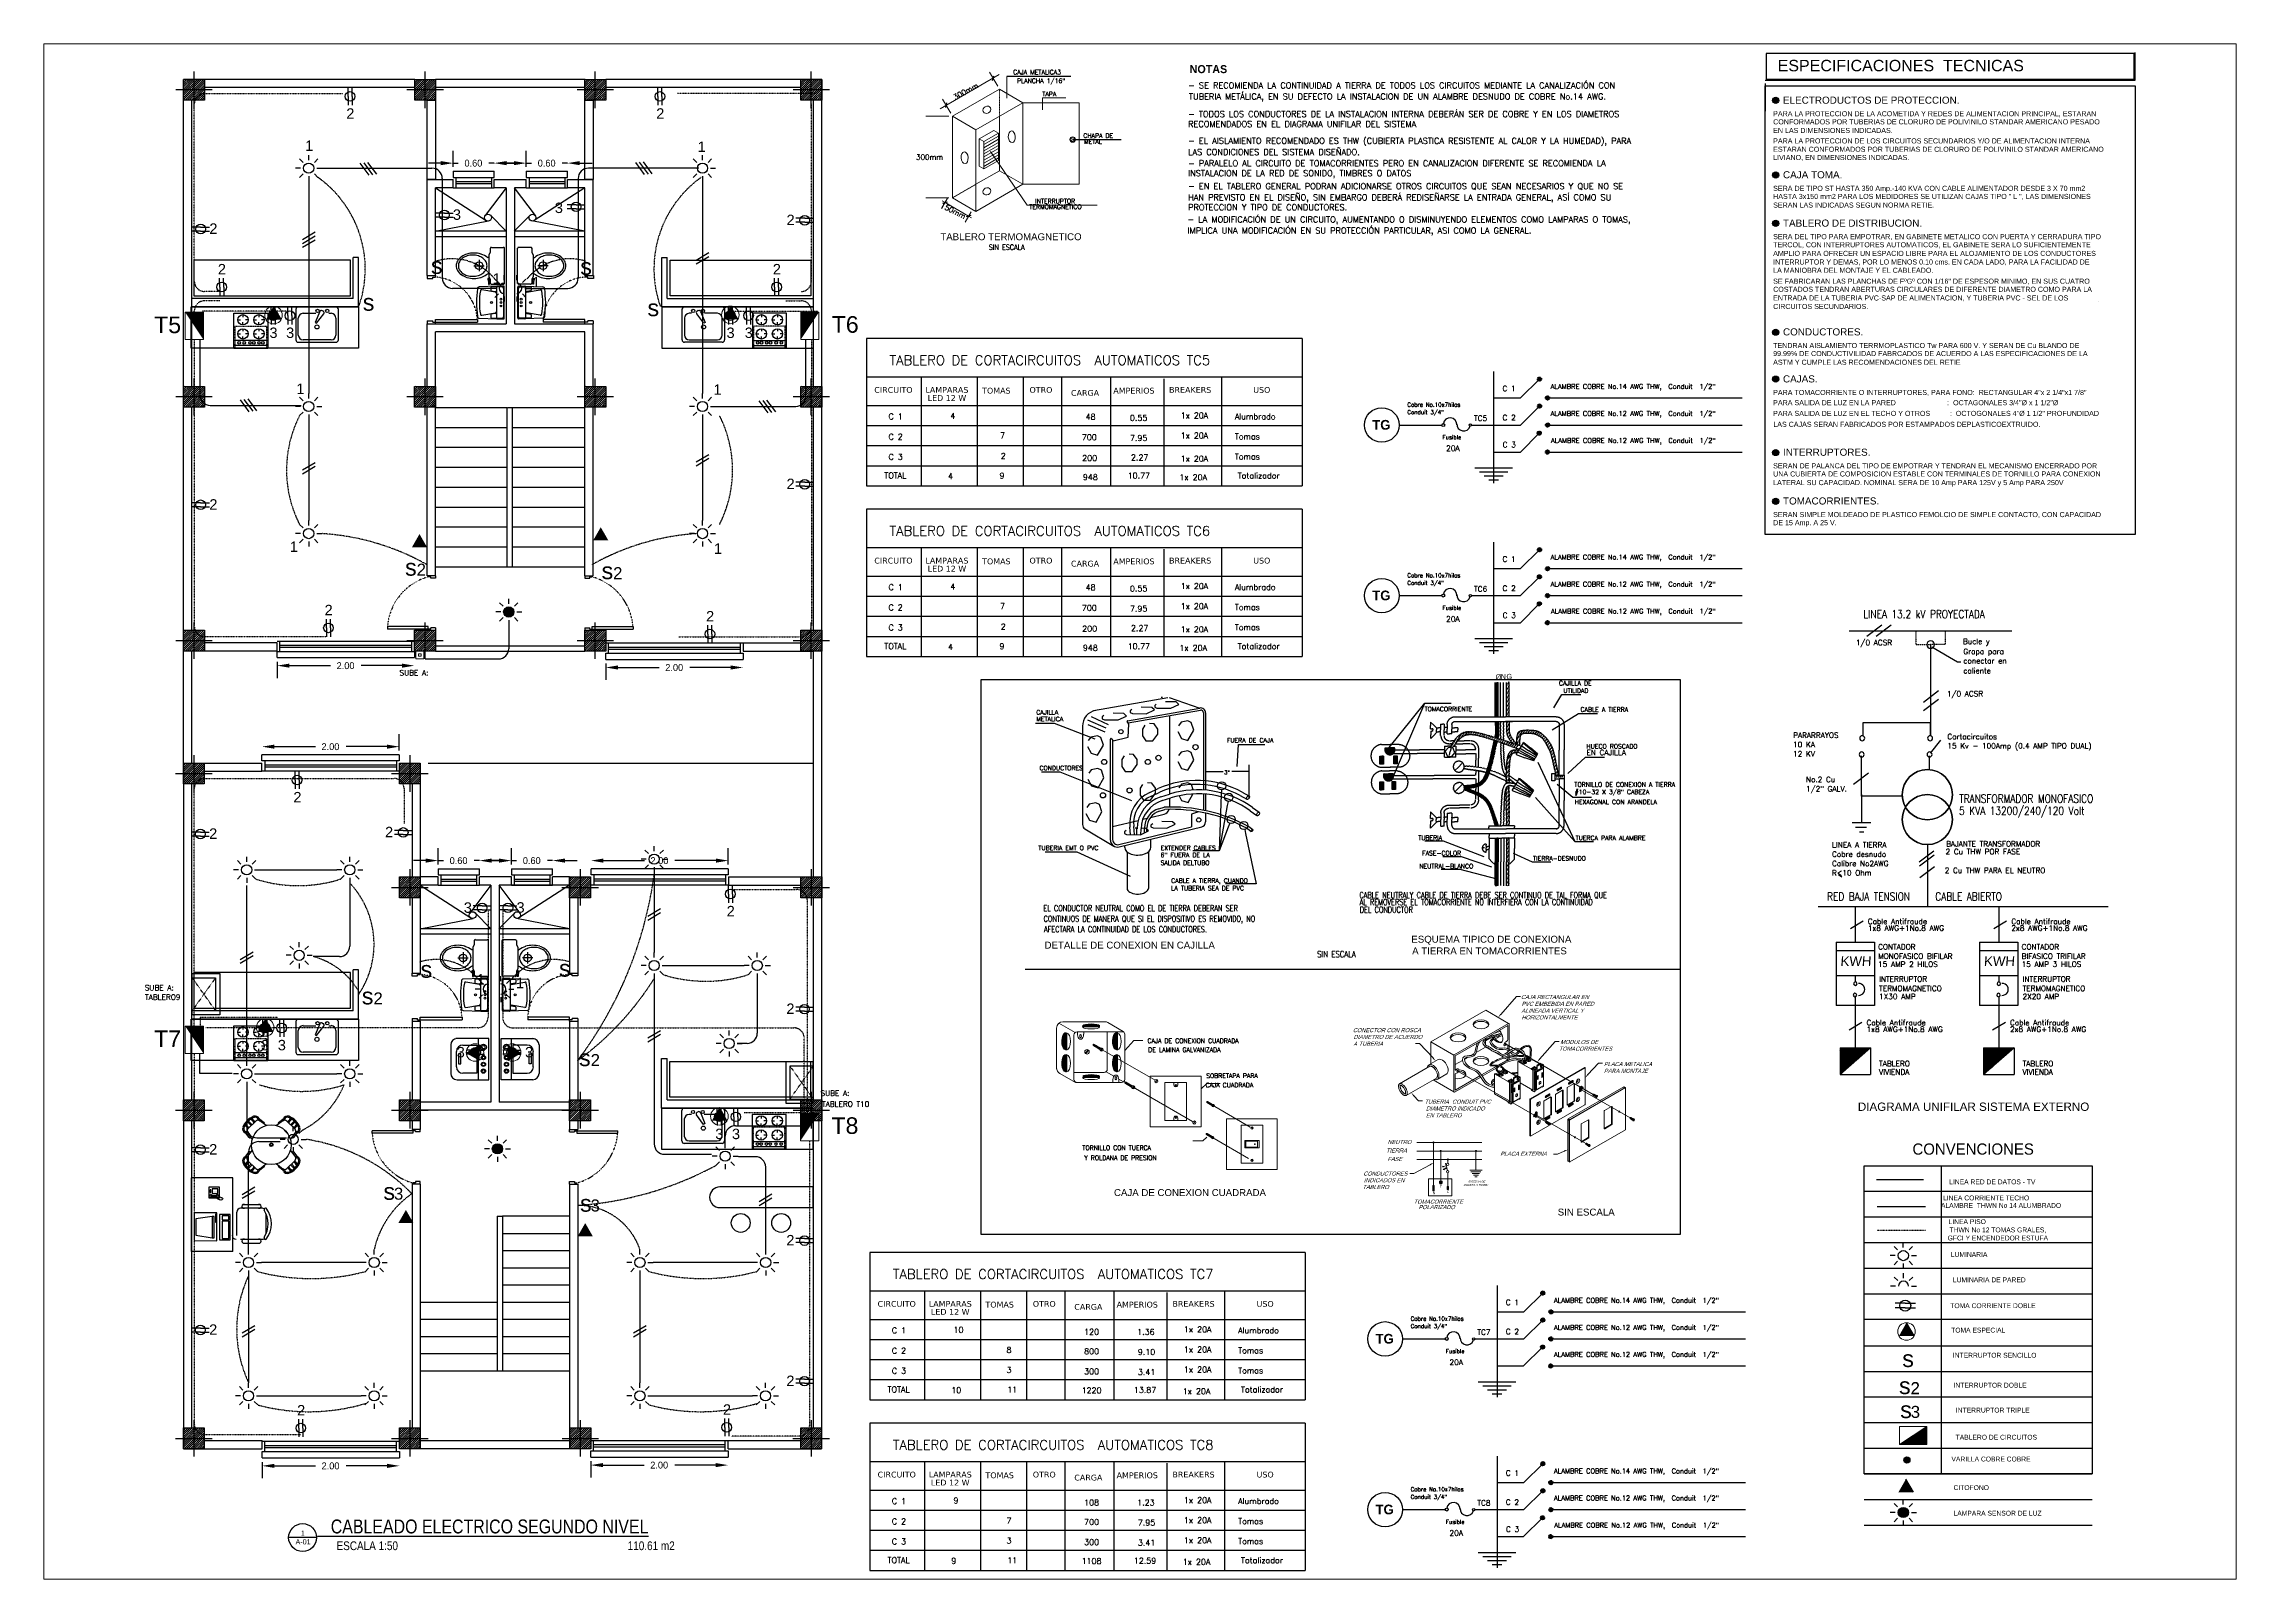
# Paper-space layout 'Layout1' of a CAD drawing. Extents: x 29 to 262, y 20 to 183.
# The model-space entities are those that its viewports show. They can reach past a viewport. Long polylines and large blocks are cut down to what shows.
import ezdxf
from ezdxf.enums import TextEntityAlignment as Align

# ---------------------------------------------------------------- set-up
doc = ezdxf.new("R2010")
doc.units = 0
doc.header["$LTSCALE"] = 0.01
for name, pattern in [('ACAD_ISO02W100', [15, 12, -3]), ('ACAD_ISO03W100', [30, 12, -18]), ('CONTINUA', [0]), ('DASHDOT', [25.4, 12.7, -6.35, 0, -6.35]), ('DASHED2', [0.28575, 0.1905, -0.09525]), ('HIDDEN', [0.375, 0.25, -0.125]), ('ISO dash', [15, 12, -3]), ('MORSE_D2', [0.625, 0.25, -0.125, 0, -0.125, 0, -0.125]), ('TRAZOS2', [9.525, 6.35, -3.175])]:
    doc.linetypes.add(name, pattern=pattern)
doc.layers.get('0').update_dxf_attribs({"linetype": 'CONTINUOUS'})
doc.styles.add('A-2', font='swissel.ttf', dxfattribs={"height": 0.1})
doc.styles.add('ARIAL', font='arial.ttf')
doc.styles.add('ARIALNARROW', font='ARIALN.TTF')
doc.styles.add('BARRIOS', font='arial.ttf')
doc.styles.add('hand', font='cvspro.shx', dxfattribs={"oblique": 20})
doc.styles.add('leyendas 2', font='technic_.ttf', dxfattribs={"height": 0.15})
doc.styles.add('ROMANS', font='romans.shx')
doc.styles.add('STYLE3', font='verdana.ttf', dxfattribs={"height": 0.15})
doc.styles.add('STYLE4', font='', dxfattribs={"height": 0.3})
doc.styles.add('STYLE5', font='simplex.shx', dxfattribs={"height": 2.6})
doc.styles.add('STYLE6', font='simplex.shx', dxfattribs={"height": 0.15})
doc.styles.add('SUBTITULO', font='arial.ttf', dxfattribs={"oblique": 4, "height": 0.25})
doc.styles.add('TEXTO EJES', font='swissek.ttf', dxfattribs={"height": 0.25})
doc.styles.add('VIGAS', font='swisse.ttf', dxfattribs={"width": 1.2, "height": 0.15})
doc.styles.get('STYLE4').set_extended_font_data('Modern No. 20', bold=True)

msp = doc.modelspace()

# ---------------------------------------------------------------- hatches: boundary and pattern name
for points in [[(900.338, -324.589, 1), (900.248, -324.589, 1)], [(900.338, -325.676, 1), (900.248, -325.676, 1)], [(900.338, -326.38, 1), (900.248, -326.38, 1)], [(900.338, -327.966, 1), (900.248, -327.966, 1)], [(900.338, -328.65, 1), (900.248, -328.65, 1)], [(900.338, -329.719, 1), (900.248, -329.719, 1)], [(900.338, -330.429, 1), (900.248, -330.429, 1)]]:
    msp.add_hatch(color=7).paths.add_polyline_path(points)
h = msp.add_hatch(color=7)
h.dxf.hatch_style = 1
h.paths.add_polyline_path([(878.413, -327.59), (878.303, -327.782), (878.523, -327.782)])
h = msp.add_hatch(color=7)
h.dxf.hatch_style = 1
h.paths.add_polyline_path([(885.068, -327.587), (884.958, -327.779), (885.178, -327.779)])
at = {"linetype": 'TRAZOS2', "lineweight": 0}
for points in [[(877.392, -328.073), (877.392, -327.676), (877.128, -327.676)], [(886.093, -328.073), (886.093, -327.676), (886.357, -327.676)], [(877.392, -338.473), (877.392, -338.077), (877.128, -338.077)], [(886.089, -339.745), (886.089, -339.348), (886.354, -339.348)], [(902.096, -344.173), (902.492, -344.173), (902.492, -343.909)]]:
    msp.add_hatch(color=7, dxfattribs=at).paths.add_polyline_path(points)
at = {"linetype": 'DASHED2'}
for points in [[(896.882, -328.649, 1), (896.822, -328.649, 1)], [(896.882, -329.042, 1), (896.822, -329.042, 1)], [(897, -328.924, 1), (896.94, -328.924, 1)], [(896.88, -329.436, 1), (896.82, -329.436, 1)], [(897, -329.318, 1), (896.94, -329.318, 1)], [(896.998, -329.712, 1), (896.938, -329.712, 1)], [(896.882, -331.135, 1), (896.822, -331.135, 1)], [(897, -331.411, 1), (896.94, -331.411, 1)], [(896.882, -331.529, 1), (896.822, -331.529, 1)], [(896.88, -331.923, 1), (896.82, -331.923, 1)], [(897, -331.804, 1), (896.94, -331.804, 1)], [(896.998, -332.198, 1), (896.938, -332.198, 1)], [(896.931, -341.964, 1), (896.871, -341.964, 1)], [(897.049, -342.239, 1), (896.989, -342.239, 1)], [(896.931, -342.357, 1), (896.871, -342.357, 1)], [(897.049, -342.633, 1), (896.989, -342.633, 1)], [(896.928, -342.751, 1), (896.868, -342.751, 1)], [(897.046, -343.027, 1), (896.986, -343.027, 1)], [(896.931, -344.45, 1), (896.871, -344.45, 1)], [(896.931, -344.844, 1), (896.871, -344.844, 1)], [(897.049, -344.726, 1), (896.989, -344.726, 1)], [(897.049, -345.12, 1), (896.989, -345.12, 1)], [(896.928, -345.238, 1), (896.868, -345.238, 1)], [(897.046, -345.513, 1), (896.986, -345.513, 1)]]:
    msp.add_hatch(color=7, dxfattribs=at).paths.add_polyline_path(points)
h = msp.add_hatch(color=7)
h.dxf.hatch_style = 1
h.paths.add_polyline_path([(880.54, -330.907), (880.43, -331.099), (880.65, -331.099)])
h = msp.add_hatch(color=7)
h.dxf.hatch_style = 1
h.paths.add_polyline_path([(883.18, -330.807), (883.07, -330.999), (883.29, -330.999)])
at = {"linetype": 'Continuous'}
h = msp.add_hatch(color=7, dxfattribs=at)
h.dxf.hatch_style = 1
h.paths.add_polyline_path([(881.766, -332.042, 1), (881.914, -332.042, 1)])
h = msp.add_hatch(color=7)
h.dxf.hatch_style = 1
h.paths.add_polyline_path([(878.293, -337.968), (878.183, -338.16), (878.403, -338.16)])
at = {"linetype": 'Continuous', "lineweight": 9, "ltscale": 9}
h = msp.add_hatch(color=7, dxfattribs=at)
edge = h.paths.add_edge_path()
edge.add_ellipse((890.322, -338.071), major_axis=(-0.122, 0), ratio=0.231948, start_angle=-173.4486, end_angle=-6.5514)
edge.add_arc((890.222, -338.079), 0.024, 151.5356, 205.287)
edge.add_ellipse((890.322, -338.088), major_axis=(-0.122, 0), ratio=0.231948, start_angle=-183.235, end_angle=3.2111, ccw=False)
edge.add_arc((890.422, -338.079), 0.0241, 334.7027, 388.458)
h = msp.add_hatch(color=7)
h.dxf.hatch_style = 1
h.paths.add_polyline_path([(881.222, -338.46), (881.414, -338.35), (881.414, -338.57)])
h = msp.add_hatch(color=7)
h.dxf.hatch_style = 1
h.paths.add_polyline_path([(882.017, -338.46), (881.825, -338.35), (881.825, -338.57)])
h = msp.add_hatch(color=7, dxfattribs=at)
edge = h.paths.add_edge_path()
edge.add_ellipse((889.947, -338.295), major_axis=(0, 0.122), ratio=0.441755, start_angle=6.464, end_angle=163.8155)
edge.add_arc((889.959, -338.378), 0.0435, 231.6981, 286.7345)
edge.add_ellipse((889.968, -338.298), major_axis=(0, 0.122), ratio=0.441755, start_angle=-3.8769, end_angle=183.8769, ccw=False)
edge.add_arc((889.954, -338.212), 0.0399, 62.7788, 107.9228)
h = msp.add_hatch(color=7, dxfattribs=at)
edge = h.paths.add_edge_path()
edge.add_ellipse((890.686, -338.295), major_axis=(0, 0.122), ratio=0.441755, start_angle=6.464, end_angle=163.8155)
edge.add_arc((890.698, -338.378), 0.0435, 231.6981, 286.7345)
edge.add_ellipse((890.707, -338.298), major_axis=(0, 0.122), ratio=0.441755, start_angle=-3.8769, end_angle=183.8769, ccw=False)
edge.add_arc((890.692, -338.212), 0.0399, 62.7788, 107.9228)
h = msp.add_hatch(color=7, dxfattribs=at)
edge = h.paths.add_edge_path()
edge.add_ellipse((890.686, -338.295), major_axis=(0, 0.122), ratio=0.441755, start_angle=6.464, end_angle=163.8155)
edge.add_arc((890.698, -338.378), 0.0435, 231.6981, 286.7345)
edge.add_ellipse((890.707, -338.298), major_axis=(0, 0.122), ratio=0.441755, start_angle=-3.8769, end_angle=183.8769, ccw=False)
edge.add_arc((890.692, -338.212), 0.0399, 62.7788, 107.9228)
h = msp.add_hatch(color=7, dxfattribs=at)
edge = h.paths.add_edge_path()
edge.add_ellipse((889.968, -338.617), major_axis=(0, 0.122), ratio=0.441755, start_angle=-3.8769, end_angle=183.8769, ccw=False)
edge.add_arc((889.954, -338.531), 0.0399, 62.7788, 107.9228)
edge.add_ellipse((889.947, -338.614), major_axis=(0, 0.122), ratio=0.441755, start_angle=6.464, end_angle=163.8155)
edge.add_arc((889.959, -338.697), 0.0435, 231.6981, 286.7345)
h = msp.add_hatch(color=7, dxfattribs=at)
edge = h.paths.add_edge_path()
edge.add_ellipse((889.947, -338.614), major_axis=(0, 0.122), ratio=0.441755, start_angle=6.464, end_angle=163.8155)
edge.add_arc((889.959, -338.697), 0.0435, 231.6981, 286.7345)
edge.add_ellipse((889.968, -338.617), major_axis=(0, 0.122), ratio=0.441755, start_angle=-3.8769, end_angle=183.8769, ccw=False)
edge.add_arc((889.954, -338.531), 0.0399, 62.7788, 107.9228)
h = msp.add_hatch(color=7, dxfattribs=at)
edge = h.paths.add_edge_path()
edge.add_ellipse((890.322, -338.81), major_axis=(-0.122, 0), ratio=0.231948, start_angle=-173.4486, end_angle=-6.5514)
edge.add_arc((890.222, -338.818), 0.024, 151.5356, 205.287)
edge.add_ellipse((890.322, -338.827), major_axis=(-0.122, 0), ratio=0.231948, start_angle=-183.235, end_angle=3.2111, ccw=False)
edge.add_arc((890.422, -338.818), 0.0241, 334.7027, 388.458)
h = msp.add_hatch(color=7, dxfattribs=at)
edge = h.paths.add_edge_path()
edge.add_ellipse((890.707, -338.617), major_axis=(0, 0.122), ratio=0.441755, start_angle=-3.8769, end_angle=183.8769, ccw=False)
edge.add_arc((890.692, -338.531), 0.0399, 62.7788, 107.9228)
edge.add_ellipse((890.686, -338.614), major_axis=(0, 0.122), ratio=0.441755, start_angle=6.464, end_angle=163.8155)
edge.add_arc((890.698, -338.697), 0.0435, 231.6981, 286.7345)
h = msp.add_hatch(color=7, dxfattribs=at)
edge = h.paths.add_edge_path()
edge.add_ellipse((890.686, -338.614), major_axis=(0, 0.122), ratio=0.441755, start_angle=6.464, end_angle=163.8155)
edge.add_arc((890.698, -338.697), 0.0435, 231.6981, 286.7345)
edge.add_ellipse((890.707, -338.617), major_axis=(0, 0.122), ratio=0.441755, start_angle=-3.8769, end_angle=183.8769, ccw=False)
edge.add_arc((890.692, -338.531), 0.0399, 62.7788, 107.9228)
h = msp.add_hatch(color=7)
h.dxf.hatch_style = 1
h.paths.add_polyline_path([(884.908, -339.262), (884.798, -339.454), (885.018, -339.454)])
at = {"linetype": 'Continuous'}
h = msp.add_hatch(color=7, dxfattribs=at)
h.dxf.hatch_style = 1
h.paths.add_polyline_path([(881.601, -339.864, 1), (881.749, -339.864, 1)])
at = {"linetype": 'Continuous', "lineweight": 9, "ltscale": 9}
msp.add_hatch(color=7, dxfattribs=at).paths.add_polyline_path([(892.712, -339.796, 1), (892.702, -339.796, 1)])
h = msp.add_hatch(color=7, dxfattribs=at)
h.paths.add_polyline_path([(895.321, -340.396), (895.301, -340.396), (895.301, -340.475), (895.321, -340.475)])
h.paths.add_polyline_path([(895.394, -340.359, 1), (895.433, -340.359), (895.433, -340.333), (895.394, -340.333)])
h.paths.add_polyline_path([(895.506, -340.458), (895.527, -340.458), (895.527, -340.413), (895.506, -340.413)])
h = msp.add_hatch(color=7)
h.dxf.hatch_style = 1
h.paths.add_polyline_path([(880.342, -340.753), (880.232, -340.945), (880.452, -340.945)])
h = msp.add_hatch(color=7)
h.dxf.hatch_style = 1
h.paths.add_polyline_path([(882.954, -340.945), (882.844, -341.137), (883.064, -341.137)])
h = msp.add_hatch(color=7)
h.dxf.hatch_style = 1
h.paths.add_polyline_path([(902.198, -342.397), (902.088, -342.59), (902.308, -342.59)])
at = {"linetype": 'MORSE_D2'}
h = msp.add_hatch(color=7, dxfattribs=at)
h.dxf.hatch_style = 1
h.set_gradient(color1=(0, 255, 0), one_color=1, tint=1)
edge = h.paths.add_edge_path()
edge.add_arc((902.206, -344.398), 0.0442, 0, 360)
h = msp.add_hatch(color=7)
h.dxf.hatch_style = 1
h.paths.add_polyline_path([(902.19, -344.675), (902.08, -344.867), (902.3, -344.867)])
at = {"linetype": 'Continuous'}
h = msp.add_hatch(color=7, dxfattribs=at)
h.dxf.hatch_style = 1
h.paths.add_polyline_path([(902.078, -345.162, 1), (902.226, -345.162, 1)])

# ---------------------------------------------------------------- linework, layer by layer
at = {"color": 7}
for p, q in [((905.516, -323.906), (900.152, -323.906)), ((900.152, -323.906), (900.152, -324.281)), ((905.516, -324.281), (905.516, -323.906)), ((905.529, -324.294), (905.529, -323.893)), ((877.104, -324.587), (877.104, -324.283)), ((877.104, -324.283), (877.408, -324.283)), ((877.398, -324.283), (877.104, -324.577)), ((877.367, -324.283), (877.104, -324.546)), ((877.337, -324.283), (877.104, -324.515)), ((877.306, -324.283), (877.104, -324.484)), ((877.275, -324.283), (877.104, -324.454)), ((877.245, -324.283), (877.104, -324.423)), ((877.214, -324.283), (877.104, -324.392)), ((877.183, -324.283), (877.104, -324.362)), ((877.153, -324.283), (877.104, -324.331)), ((877.122, -324.283), (877.104, -324.3)), ((877.104, -324.587), (877.104, -324.283)), ((877.104, -324.283), (877.408, -324.283)), ((877.408, -324.303), (877.125, -324.587)), ((877.408, -324.334), (877.156, -324.587)), ((877.408, -324.365), (877.186, -324.587)), ((877.408, -324.395), (877.217, -324.587)), ((877.256, -324.701), (877.256, -324.169)), ((877.408, -324.283), (877.408, -324.587)), ((877.408, -324.283), (877.408, -324.587)), ((880.47, -324.587), (880.47, -324.283)), ((880.47, -324.283), (880.774, -324.283)), ((880.764, -324.283), (880.47, -324.577)), ((880.733, -324.283), (880.47, -324.546)), ((880.703, -324.283), (880.47, -324.515)), ((880.672, -324.283), (880.47, -324.484)), ((880.641, -324.283), (880.47, -324.454)), ((880.611, -324.283), (880.47, -324.423)), ((880.58, -324.283), (880.47, -324.392)), ((880.549, -324.283), (880.47, -324.362)), ((880.519, -324.283), (880.47, -324.331)), ((880.488, -324.283), (880.47, -324.3)), ((880.47, -324.587), (880.47, -324.283)), ((880.47, -324.283), (880.774, -324.283)), ((880.774, -324.303), (880.491, -324.587)), ((880.774, -324.334), (880.522, -324.587)), ((880.774, -324.365), (880.552, -324.587)), ((880.774, -324.395), (880.583, -324.587)), ((880.622, -324.701), (880.622, -324.169)), ((880.774, -324.283), (880.774, -324.587)), ((880.774, -324.283), (880.774, -324.587)), ((882.949, -324.587), (882.949, -324.283)), ((882.949, -324.283), (883.253, -324.283)), ((883.243, -324.283), (882.949, -324.577)), ((883.212, -324.283), (882.949, -324.546)), ((883.182, -324.283), (882.949, -324.515)), ((883.151, -324.283), (882.949, -324.484)), ((883.12, -324.283), (882.949, -324.454)), ((883.09, -324.283), (882.949, -324.423)), ((883.059, -324.283), (882.949, -324.392)), ((883.028, -324.283), (882.949, -324.362)), ((882.998, -324.283), (882.949, -324.331)), ((882.967, -324.283), (882.949, -324.3)), ((882.949, -324.587), (882.949, -324.283)), ((882.949, -324.283), (883.253, -324.283)), ((883.253, -324.303), (882.97, -324.587)), ((883.253, -324.334), (883.001, -324.587)), ((883.253, -324.365), (883.031, -324.587)), ((883.253, -324.395), (883.062, -324.587)), ((883.101, -324.701), (883.101, -324.169)), ((883.253, -324.283), (883.253, -324.587)), ((883.253, -324.283), (883.253, -324.587)), ((886.095, -324.587), (886.095, -324.283)), ((886.095, -324.283), (886.399, -324.283)), ((886.389, -324.283), (886.095, -324.577)), ((886.358, -324.283), (886.095, -324.546)), ((886.328, -324.283), (886.095, -324.515)), ((886.297, -324.283), (886.095, -324.484)), ((886.266, -324.283), (886.095, -324.454)), ((886.236, -324.283), (886.095, -324.423)), ((886.205, -324.283), (886.095, -324.392)), ((886.174, -324.283), (886.095, -324.362)), ((886.144, -324.283), (886.095, -324.331)), ((886.113, -324.283), (886.095, -324.3)), ((886.095, -324.587), (886.095, -324.283)), ((886.095, -324.283), (886.399, -324.283)), ((886.399, -324.303), (886.116, -324.587)), ((886.399, -324.334), (886.147, -324.587)), ((886.399, -324.365), (886.177, -324.587)), ((886.399, -324.395), (886.208, -324.587)), ((886.247, -324.701), (886.247, -324.169)), ((886.399, -324.283), (886.399, -324.587)), ((886.399, -324.283), (886.399, -324.587)), ((890.026, -324.24), (889.094, -324.24)), ((900.139, -324.294), (905.529, -324.294)), ((900.139, -324.344), (900.139, -324.746)), ((900.139, -330.913), (900.139, -324.379)), ((900.139, -324.379), (905.529, -324.379)), ((900.152, -324.281), (905.516, -324.281)), ((905.529, -324.379), (905.529, -330.913)), ((877.522, -324.435), (876.99, -324.435)), ((877.408, -324.587), (877.104, -324.587)), ((877.408, -324.587), (877.104, -324.587)), ((877.408, -324.426), (877.248, -324.587)), ((877.408, -324.457), (877.278, -324.587)), ((877.408, -324.488), (877.309, -324.587)), ((877.408, -324.518), (877.34, -324.587)), ((877.408, -324.549), (877.371, -324.587)), ((877.408, -324.58), (877.401, -324.587)), ((880.888, -324.435), (880.356, -324.435)), ((880.774, -324.587), (880.47, -324.587)), ((880.774, -324.587), (880.47, -324.587)), ((880.774, -324.426), (880.614, -324.587)), ((880.774, -324.457), (880.644, -324.587)), ((880.654, -325.742), (880.654, -324.587)), ((880.654, -324.587), (880.774, -324.587)), ((880.774, -324.488), (880.675, -324.587)), ((880.774, -324.518), (880.706, -324.587)), ((880.774, -324.549), (880.737, -324.587)), ((880.774, -324.58), (880.767, -324.587)), ((880.774, -324.587), (880.774, -325.742)), ((883.367, -324.435), (882.835, -324.435)), ((882.949, -325.742), (882.949, -324.587)), ((882.949, -324.587), (883.069, -324.587)), ((883.253, -324.587), (882.949, -324.587)), ((883.253, -324.587), (882.949, -324.587)), ((883.069, -324.587), (883.069, -325.742)), ((883.253, -324.426), (883.093, -324.587)), ((883.253, -324.457), (883.123, -324.587)), ((883.253, -324.488), (883.154, -324.587)), ((883.253, -324.518), (883.185, -324.587)), ((883.253, -324.549), (883.216, -324.587)), ((883.253, -324.58), (883.246, -324.587)), ((886.513, -324.435), (885.981, -324.435)), ((886.399, -324.587), (886.095, -324.587)), ((886.399, -324.587), (886.095, -324.587)), ((886.399, -324.426), (886.239, -324.587)), ((886.399, -324.457), (886.269, -324.587)), ((886.399, -324.488), (886.3, -324.587)), ((886.399, -324.518), (886.331, -324.587)), ((886.399, -324.549), (886.362, -324.587)), ((886.399, -324.58), (886.392, -324.587)), ((881.029, -325.559), (881.029, -325.323)), ((882.095, -325.559), (882.095, -325.323)), ((890.053, -325.159), (890.761, -325.159)), ((879.672, -325.504), (879.801, -325.677)), ((879.728, -325.498), (879.857, -325.671)), ((879.784, -325.493), (879.913, -325.665)), ((880.849, -325.503), (880.669, -325.503)), ((881.029, -325.503), (881.105, -325.503)), ((881.029, -325.622), (881.629, -325.622)), ((881.029, -325.622), (881.029, -325.712)), ((881.629, -325.503), (881.552, -325.503)), ((881.629, -325.712), (881.629, -325.622)), ((881.915, -325.503), (881.735, -325.503)), ((881.809, -325.503), (881.989, -325.503)), ((882.095, -325.503), (882.172, -325.503)), ((882.095, -325.622), (882.695, -325.622)), ((882.095, -325.622), (882.095, -325.712)), ((882.695, -325.503), (882.619, -325.503)), ((882.695, -325.712), (882.695, -325.622)), ((882.875, -325.503), (883.055, -325.503)), ((883.684, -325.495), (883.813, -325.668)), ((883.74, -325.49), (883.869, -325.662)), ((883.796, -325.484), (883.925, -325.657)), ((880.774, -325.742), (880.654, -325.742)), ((881.029, -325.712), (881.629, -325.712)), ((881.029, -325.862), (881.629, -325.862)), ((881.069, -325.712), (881.069, -325.862)), ((881.069, -325.772), (881.589, -325.772)), ((881.069, -325.802), (881.589, -325.802)), ((881.589, -325.712), (881.589, -325.862)), ((882.095, -325.712), (882.695, -325.712)), ((882.095, -325.862), (882.695, -325.862)), ((882.135, -325.712), (882.135, -325.862)), ((882.135, -325.772), (882.655, -325.772)), ((882.135, -325.802), (882.655, -325.802)), ((882.655, -325.712), (882.655, -325.862)), ((883.069, -325.742), (882.949, -325.742)), ((878.834, -326.616), (879.019, -326.505)), ((878.834, -326.673), (879.019, -326.562)), ((878.834, -326.729), (879.019, -326.618)), ((881.804, -326.496), (880.774, -326.496)), ((881.804, -326.576), (880.774, -326.576)), ((882.954, -326.496), (881.924, -326.496)), ((882.954, -326.576), (881.924, -326.576)), ((881.408, -326.913), (881.408, -327.079)), ((881.55, -326.88, 0.32), (881.534, -326.88, 0.32)), ((881.571, -326.805), (881.55, -326.839)), ((881.55, -326.839), (881.55, -327.157)), ((881.571, -326.744), (881.571, -326.805)), ((881.589, -326.731), (881.76, -326.731)), ((881.778, -327.251), (881.778, -326.744)), ((881.969, -327.251), (881.969, -326.744)), ((882.158, -326.731), (881.987, -326.731)), ((882.176, -326.744), (882.176, -326.805)), ((882.176, -326.805), (882.197, -326.839)), ((882.197, -326.839), (882.197, -327.157)), ((882.197, -326.88, 0.32), (882.213, -326.88, 0.32)), ((882.339, -326.913), (882.339, -327.079)), ((884.569, -326.916), (884.754, -326.805)), ((884.569, -326.972), (884.754, -326.861)), ((880.653, -327.142), (880.653, -327.182)), ((880.653, -327.182), (880.733, -327.182)), ((880.733, -327.182), (880.733, -327.162)), ((880.733, -327.162), (880.773, -327.162)), ((880.773, -327.142), (880.773, -327.162)), ((881.33, -326.998), (881.482, -326.998)), ((881.55, -327.115, 0.32), (881.533, -327.115, 0.32)), ((881.537, -327.186, 0.62), (881.537, -327.2, 0.62)), ((881.558, -327.186, 0.62), (881.537, -327.186, 0.62)), ((881.537, -327.2, 0.62), (881.547, -327.239, 0.62)), ((881.547, -327.239, 0.62), (881.547, -327.266, 0.62)), ((881.547, -327.266, 0.62), (881.558, -327.266, 0.62)), ((881.55, -327.157), (881.571, -327.191)), ((881.558, -327.266, 0.62), (881.558, -327.186, 0.62)), ((881.571, -327.191), (881.571, -327.251)), ((881.589, -327.265), (881.76, -327.265)), ((882.158, -327.265), (881.987, -327.265)), ((882.197, -327.157), (882.176, -327.191)), ((882.176, -327.191), (882.176, -327.251)), ((882.189, -327.186, 0.62), (882.21, -327.186, 0.62)), ((882.189, -327.266, 0.62), (882.189, -327.186, 0.62)), ((882.2, -327.266, 0.62), (882.189, -327.266, 0.62)), ((882.197, -327.115, 0.32), (882.213, -327.115, 0.32)), ((882.21, -327.2, 0.62), (882.2, -327.239, 0.62)), ((882.2, -327.239, 0.62), (882.2, -327.266, 0.62)), ((882.21, -327.186, 0.62), (882.21, -327.2, 0.62)), ((882.416, -326.998), (882.265, -326.998)), ((882.952, -327.142), (882.952, -327.162)), ((882.992, -327.162), (882.952, -327.162)), ((882.992, -327.182), (882.992, -327.162)), ((883.072, -327.182), (882.992, -327.182)), ((883.072, -327.142), (883.072, -327.182)), ((878.523, -327.782), (878.413, -327.59)), ((881.668, -327.295), (881.411, -327.306)), ((881.646, -327.384), (881.45, -327.348)), ((881.578, -327.317), (881.578, -327.353)), ((881.587, -327.362), (881.643, -327.373)), ((881.747, -327.307), (881.588, -327.307)), ((881.651, -327.384), (881.651, -327.386)), ((881.662, -327.304), (881.662, -327.534)), ((881.662, -327.534), (881.662, -327.763)), ((881.765, -327.294), (881.672, -327.294)), ((881.767, -327.741), (881.767, -327.327)), ((881.775, -327.534), (881.775, -327.304)), ((881.775, -327.763), (881.775, -327.534)), ((881.972, -327.534), (881.972, -327.304)), ((881.972, -327.763), (881.972, -327.534)), ((881.98, -327.741), (881.98, -327.327)), ((881.982, -327.294), (882.074, -327.294)), ((882, -327.307), (882.158, -327.307)), ((882.078, -327.295), (882.336, -327.306)), ((882.084, -327.304), (882.084, -327.534)), ((882.084, -327.534), (882.084, -327.763)), ((882.095, -327.384), (882.095, -327.386)), ((882.1, -327.384), (882.297, -327.348)), ((882.16, -327.362), (882.103, -327.373)), ((882.168, -327.317), (882.168, -327.353)), ((885.178, -327.779), (885.068, -327.587)), ((880.654, -327.802), (880.734, -327.802)), ((880.654, -327.802), (880.654, -327.842)), ((880.734, -327.822), (880.734, -327.802)), ((880.734, -327.822), (880.774, -327.822)), ((880.774, -327.822), (880.774, -327.782)), ((880.774, -327.782), (881.383, -327.782)), ((880.774, -327.822), (881.383, -327.822)), ((880.774, -327.842), (880.774, -327.822)), ((881.383, -327.782), (881.383, -327.822)), ((881.411, -327.762), (881.668, -327.772)), ((881.45, -327.719), (881.646, -327.683)), ((881.578, -327.715), (881.578, -327.751)), ((881.643, -327.694), (881.587, -327.705)), ((881.588, -327.761), (881.747, -327.761)), ((881.651, -327.681), (881.651, -327.683)), ((881.672, -327.773), (881.765, -327.773)), ((882.074, -327.773), (881.982, -327.773)), ((882.158, -327.761), (882, -327.761)), ((882.336, -327.762), (882.078, -327.772)), ((882.095, -327.681), (882.095, -327.683)), ((882.297, -327.719), (882.1, -327.683)), ((882.103, -327.694), (882.16, -327.705)), ((882.168, -327.715), (882.168, -327.751)), ((882.95, -327.782), (882.342, -327.782)), ((882.342, -327.782), (882.342, -327.822)), ((882.95, -327.822), (882.342, -327.822)), ((882.95, -327.822), (882.95, -327.782)), ((882.99, -327.822), (882.95, -327.822)), ((882.95, -327.842), (882.95, -327.822)), ((882.99, -327.822), (882.99, -327.802)), ((883.07, -327.802), (882.99, -327.802)), ((883.07, -327.802), (883.07, -327.842)), ((887.052, -328.058), (887.052, -330.203)), ((893.394, -328.058), (887.052, -328.058)), ((893.394, -328.058), (893.394, -330.203)), ((896.185, -328.54), (896.185, -330.166)), ((877.104, -329.06), (877.104, -328.756)), ((877.104, -328.756), (877.408, -328.756)), ((877.398, -328.756), (877.104, -329.05)), ((877.367, -328.756), (877.104, -329.019)), ((877.337, -328.756), (877.104, -328.989)), ((877.306, -328.756), (877.104, -328.958)), ((877.275, -328.756), (877.104, -328.927)), ((877.245, -328.756), (877.104, -328.897)), ((877.214, -328.756), (877.104, -328.866)), ((877.183, -328.756), (877.104, -328.835)), ((877.153, -328.756), (877.104, -328.804)), ((877.122, -328.756), (877.104, -328.774)), ((877.104, -329.06), (877.104, -328.756)), ((877.104, -328.756), (877.408, -328.756)), ((877.408, -328.777), (877.125, -329.06)), ((877.408, -328.807), (877.156, -329.06)), ((877.408, -328.838), (877.186, -329.06)), ((877.408, -328.869), (877.217, -329.06)), ((877.256, -329.174), (877.256, -328.642)), ((877.408, -328.756), (877.408, -329.06)), ((877.408, -328.756), (877.408, -329.06)), ((880.469, -329.06), (880.469, -328.756)), ((880.469, -328.756), (880.773, -328.756)), ((880.763, -328.756), (880.469, -329.05)), ((880.733, -328.756), (880.469, -329.019)), ((880.702, -328.756), (880.469, -328.989)), ((880.671, -328.756), (880.469, -328.958)), ((880.641, -328.756), (880.469, -328.927)), ((880.61, -328.756), (880.469, -328.897)), ((880.579, -328.756), (880.469, -328.866)), ((880.548, -328.756), (880.469, -328.835)), ((880.518, -328.756), (880.469, -328.804)), ((880.487, -328.756), (880.469, -328.774)), ((880.469, -329.06), (880.469, -328.756)), ((880.469, -328.756), (880.773, -328.756)), ((880.773, -328.777), (880.49, -329.06)), ((880.773, -328.807), (880.521, -329.06)), ((880.773, -328.838), (880.552, -329.06)), ((880.773, -328.869), (880.582, -329.06)), ((880.621, -329.174), (880.621, -328.642)), ((880.773, -328.756), (880.773, -329.06)), ((880.773, -328.756), (880.773, -329.06)), ((882.949, -329.06), (882.949, -328.756)), ((882.949, -328.756), (883.253, -328.756)), ((883.243, -328.756), (882.949, -329.05)), ((883.212, -328.756), (882.949, -329.019)), ((883.182, -328.756), (882.949, -328.989)), ((883.151, -328.756), (882.949, -328.958)), ((883.12, -328.756), (882.949, -328.927)), ((883.09, -328.756), (882.949, -328.897)), ((883.059, -328.756), (882.949, -328.866)), ((883.028, -328.756), (882.949, -328.835)), ((882.998, -328.756), (882.949, -328.804)), ((882.967, -328.756), (882.949, -328.774)), ((882.949, -329.06), (882.949, -328.756)), ((882.949, -328.756), (883.253, -328.756)), ((883.253, -328.777), (882.97, -329.06)), ((883.253, -328.807), (883.001, -329.06)), ((883.253, -328.838), (883.031, -329.06)), ((883.253, -328.869), (883.062, -329.06)), ((883.101, -329.174), (883.101, -328.642)), ((883.253, -328.756), (883.253, -329.06)), ((883.253, -328.756), (883.253, -329.06)), ((886.095, -329.06), (886.095, -328.756)), ((886.095, -328.756), (886.399, -328.756)), ((886.389, -328.756), (886.095, -329.05)), ((886.358, -328.756), (886.095, -329.019)), ((886.328, -328.756), (886.095, -328.989)), ((886.297, -328.756), (886.095, -328.958)), ((886.266, -328.756), (886.095, -328.927)), ((886.236, -328.756), (886.095, -328.897)), ((886.205, -328.756), (886.095, -328.866)), ((886.174, -328.756), (886.095, -328.835)), ((886.144, -328.756), (886.095, -328.804)), ((886.113, -328.756), (886.095, -328.774)), ((886.095, -329.06), (886.095, -328.756)), ((886.095, -328.756), (886.399, -328.756)), ((886.399, -328.777), (886.116, -329.06)), ((886.399, -328.807), (886.147, -329.06)), ((886.399, -328.838), (886.177, -329.06)), ((886.399, -328.869), (886.208, -329.06)), ((886.247, -329.174), (886.247, -328.642)), ((886.399, -328.756), (886.399, -329.06)), ((886.399, -328.756), (886.399, -329.06)), ((893.394, -328.621), (887.052, -328.621)), ((887.853, -330.203), (887.853, -328.621)), ((887.853, -330.203), (887.853, -328.621)), ((888.666, -330.203), (888.666, -328.621)), ((888.666, -330.203), (888.666, -328.621)), ((889.337, -330.203), (889.337, -328.621)), ((889.337, -330.203), (889.337, -328.621)), ((889.897, -330.203), (889.897, -328.621)), ((889.897, -330.203), (889.897, -328.621)), ((890.609, -330.203), (890.609, -328.632)), ((890.609, -330.203), (890.609, -328.632)), ((891.384, -330.203), (891.384, -328.643)), ((891.384, -330.203), (891.384, -328.643)), ((892.224, -330.203), (892.224, -328.621)), ((892.224, -330.203), (892.224, -328.621)), ((896.577, -328.924), (896.852, -328.649)), ((877.522, -328.908), (876.99, -328.908)), ((877.408, -329.06), (877.104, -329.06)), ((877.408, -329.06), (877.104, -329.06)), ((877.408, -328.9), (877.248, -329.06)), ((877.408, -328.93), (877.278, -329.06)), ((877.408, -328.961), (877.309, -329.06)), ((877.408, -328.992), (877.34, -329.06)), ((877.408, -329.022), (877.371, -329.06)), ((877.408, -329.053), (877.401, -329.06)), ((877.926, -328.951), (878.056, -329.124)), ((877.982, -328.945), (878.112, -329.118)), ((878.038, -328.939), (878.168, -329.112)), ((880.887, -328.908), (880.355, -328.908)), ((880.773, -329.06), (880.469, -329.06)), ((880.773, -329.06), (880.469, -329.06)), ((880.773, -328.9), (880.613, -329.06)), ((880.773, -328.93), (880.644, -329.06)), ((880.773, -328.961), (880.674, -329.06)), ((880.773, -328.992), (880.705, -329.06)), ((880.773, -329.022), (880.736, -329.06)), ((880.773, -329.053), (880.767, -329.06)), ((880.774, -329.063), (881.812, -329.063)), ((881.892, -329.063), (882.949, -329.063)), ((883.367, -328.908), (882.835, -328.908)), ((883.253, -329.06), (882.949, -329.06)), ((883.253, -329.06), (882.949, -329.06)), ((883.253, -328.9), (883.093, -329.06)), ((883.253, -328.93), (883.123, -329.06)), ((883.253, -328.961), (883.154, -329.06)), ((883.253, -328.992), (883.185, -329.06)), ((883.253, -329.022), (883.216, -329.06)), ((883.253, -329.053), (883.246, -329.06)), ((885.483, -328.967), (885.612, -329.14)), ((885.539, -328.961), (885.668, -329.134)), ((885.595, -328.956), (885.724, -329.128)), ((886.513, -328.908), (885.981, -328.908)), ((886.399, -329.06), (886.095, -329.06)), ((886.399, -329.06), (886.095, -329.06)), ((886.399, -328.9), (886.239, -329.06)), ((886.399, -328.93), (886.269, -329.06)), ((886.399, -328.961), (886.3, -329.06)), ((886.399, -328.992), (886.331, -329.06)), ((886.399, -329.022), (886.362, -329.06)), ((886.399, -329.053), (886.392, -329.06)), ((887.052, -329.033), (893.394, -329.033)), ((896.183, -328.924), (896.577, -328.924)), ((896.577, -329.318), (896.852, -329.042)), ((896.97, -328.924), (899.807, -328.924)), ((880.774, -329.353), (881.812, -329.353)), ((881.892, -329.353), (882.949, -329.353)), ((887.052, -329.326), (893.394, -329.326)), ((894.807, -329.318), (894.923, -329.318)), ((894.923, -329.318), (895.432, -329.318)), ((895.864, -329.318), (896.185, -329.318)), ((896.183, -329.318), (896.577, -329.318)), ((896.574, -329.712), (896.85, -329.436)), ((896.97, -329.318), (899.807, -329.318)), ((880.774, -329.643), (881.812, -329.643)), ((881.892, -329.643), (882.949, -329.643)), ((884.569, -329.857), (884.754, -329.746)), ((884.569, -329.913), (884.754, -329.802)), ((887.052, -329.618), (893.394, -329.618)), ((896.18, -329.712), (896.574, -329.712)), ((896.968, -329.712), (899.804, -329.712)), ((878.834, -329.973), (879.019, -329.862)), ((878.834, -330.029), (879.019, -329.918)), ((880.774, -329.933), (881.812, -329.933)), ((881.892, -329.933), (882.949, -329.933)), ((887.052, -329.911), (893.394, -329.911)), ((895.91, -329.941), (896.461, -329.941)), ((895.979, -330), (896.392, -330)), ((896.048, -330.06), (896.323, -330.06)), ((896.116, -330.119), (896.254, -330.119)), ((880.774, -330.223), (881.812, -330.223)), ((880.774, -330.223), (881.812, -330.223)), ((881.892, -330.223), (882.949, -330.223)), ((881.892, -330.223), (882.949, -330.223)), ((887.052, -330.203), (893.394, -330.203)), ((880.774, -330.513), (881.812, -330.513)), ((880.774, -330.803), (881.812, -330.803)), ((881.892, -330.513), (882.949, -330.513)), ((881.892, -330.803), (882.949, -330.803)), ((887.052, -330.545), (887.052, -332.69)), ((893.394, -330.545), (887.052, -330.545)), ((893.394, -330.545), (893.394, -332.69)), ((880.774, -331.093), (881.812, -331.093)), ((881.892, -331.093), (882.949, -331.093)), ((893.394, -331.107), (887.052, -331.107)), ((887.853, -332.69), (887.853, -331.107)), ((887.853, -332.69), (887.853, -331.107)), ((888.666, -332.69), (888.666, -331.107)), ((888.666, -332.69), (888.666, -331.107)), ((889.337, -332.69), (889.337, -331.107)), ((889.337, -332.69), (889.337, -331.107)), ((889.897, -332.69), (889.897, -331.107)), ((889.897, -332.69), (889.897, -331.107)), ((890.609, -332.69), (890.609, -331.118)), ((890.609, -332.69), (890.609, -331.118)), ((892.224, -332.69), (892.224, -331.107)), ((892.224, -332.69), (892.224, -331.107)), ((896.185, -331.026), (896.185, -332.652)), ((905.529, -330.913), (900.139, -330.913)), ((880.774, -331.383), (881.812, -331.383)), ((881.892, -331.383), (882.949, -331.383)), ((891.384, -332.69), (891.384, -331.129)), ((891.384, -332.69), (891.384, -331.129)), ((896.183, -331.411), (896.577, -331.411)), ((896.577, -331.411), (896.852, -331.135)), ((896.97, -331.411), (899.807, -331.411)), ((880.668, -331.514), (880.668, -331.532)), ((880.704, -331.532), (880.668, -331.532)), ((880.704, -331.55), (880.704, -331.532)), ((880.774, -331.55), (880.704, -331.55)), ((880.774, -331.514), (880.774, -331.55)), ((882.949, -331.514), (882.949, -331.55)), ((882.949, -331.55), (883.02, -331.55)), ((883.02, -331.532), (883.055, -331.532)), ((883.02, -331.55), (883.02, -331.532)), ((883.055, -331.514), (883.055, -331.532)), ((887.052, -331.52), (893.394, -331.52)), ((896.577, -331.804), (896.852, -331.529)), ((887.052, -331.812), (893.394, -331.812)), ((894.807, -331.804), (894.923, -331.804)), ((894.923, -331.804), (895.432, -331.804)), ((895.864, -331.804), (896.185, -331.804)), ((896.183, -331.804), (896.577, -331.804)), ((896.574, -332.198), (896.85, -331.923)), ((896.97, -331.804), (899.807, -331.804)), ((877.104, -332.613), (877.104, -332.309)), ((877.104, -332.309), (877.408, -332.309)), ((877.398, -332.309), (877.104, -332.603)), ((877.367, -332.309), (877.104, -332.572)), ((877.337, -332.309), (877.104, -332.541)), ((877.306, -332.309), (877.104, -332.511)), ((877.275, -332.309), (877.104, -332.48)), ((877.245, -332.309), (877.104, -332.449)), ((877.214, -332.309), (877.104, -332.418)), ((877.183, -332.309), (877.104, -332.388)), ((877.153, -332.309), (877.104, -332.357)), ((877.122, -332.309), (877.104, -332.326)), ((877.104, -332.613), (877.104, -332.309)), ((877.104, -332.309), (877.408, -332.309)), ((877.408, -332.329), (877.125, -332.613)), ((877.408, -332.36), (877.156, -332.613)), ((877.408, -332.391), (877.186, -332.613)), ((877.256, -332.727), (877.256, -332.195)), ((877.408, -332.309), (877.408, -332.613)), ((877.408, -332.309), (877.408, -332.613)), ((880.073, -332.256), (880.073, -332.291)), ((880.668, -332.256), (880.073, -332.256)), ((880.668, -332.291), (880.073, -332.291)), ((880.469, -332.613), (880.469, -332.309)), ((880.469, -332.309), (880.773, -332.309)), ((880.763, -332.309), (880.469, -332.603)), ((880.733, -332.309), (880.469, -332.572)), ((880.702, -332.309), (880.469, -332.541)), ((880.671, -332.309), (880.469, -332.511)), ((880.641, -332.309), (880.469, -332.48)), ((880.61, -332.309), (880.469, -332.449)), ((880.579, -332.309), (880.469, -332.418)), ((880.548, -332.309), (880.469, -332.388)), ((880.518, -332.309), (880.469, -332.357)), ((880.487, -332.309), (880.469, -332.326)), ((880.469, -332.613), (880.469, -332.309)), ((880.469, -332.309), (880.773, -332.309)), ((880.773, -332.329), (880.49, -332.613)), ((880.773, -332.36), (880.521, -332.613)), ((880.773, -332.391), (880.552, -332.613)), ((880.621, -332.727), (880.621, -332.195)), ((880.668, -332.291), (880.668, -332.256)), ((880.668, -332.309), (880.668, -332.291)), ((880.704, -332.291), (880.668, -332.291)), ((880.774, -332.273), (880.704, -332.273)), ((880.704, -332.291), (880.704, -332.273)), ((880.773, -332.309), (880.773, -332.613)), ((880.773, -332.309), (880.773, -332.613)), ((880.774, -332.273), (880.774, -332.309)), ((882.949, -332.273), (882.949, -332.309)), ((882.949, -332.273), (883.02, -332.273)), ((882.949, -332.613), (882.949, -332.309)), ((882.949, -332.309), (883.253, -332.309)), ((883.243, -332.309), (882.949, -332.603)), ((883.212, -332.309), (882.949, -332.572)), ((883.182, -332.309), (882.949, -332.541)), ((883.151, -332.309), (882.949, -332.511)), ((883.12, -332.309), (882.949, -332.48)), ((883.09, -332.309), (882.949, -332.449)), ((883.059, -332.309), (882.949, -332.418)), ((883.028, -332.309), (882.949, -332.388)), ((882.998, -332.309), (882.949, -332.357)), ((882.967, -332.309), (882.949, -332.326)), ((882.949, -332.613), (882.949, -332.309)), ((882.949, -332.309), (883.253, -332.309)), ((883.253, -332.329), (882.97, -332.613)), ((883.253, -332.36), (883.001, -332.613)), ((883.02, -332.291), (883.02, -332.273)), ((883.02, -332.291), (883.055, -332.291)), ((883.253, -332.391), (883.031, -332.613)), ((883.055, -332.256), (883.65, -332.256)), ((883.055, -332.291), (883.055, -332.256)), ((883.055, -332.309), (883.055, -332.291)), ((883.055, -332.291), (883.65, -332.291)), ((883.101, -332.727), (883.101, -332.195)), ((883.253, -332.309), (883.253, -332.613)), ((883.253, -332.309), (883.253, -332.613)), ((883.65, -332.256), (883.65, -332.291)), ((886.095, -332.613), (886.095, -332.309)), ((886.095, -332.309), (886.399, -332.309)), ((886.389, -332.309), (886.095, -332.603)), ((886.358, -332.309), (886.095, -332.572)), ((886.328, -332.309), (886.095, -332.541)), ((886.297, -332.309), (886.095, -332.511)), ((886.266, -332.309), (886.095, -332.48)), ((886.236, -332.309), (886.095, -332.449)), ((886.205, -332.309), (886.095, -332.418)), ((886.174, -332.309), (886.095, -332.388)), ((886.144, -332.309), (886.095, -332.357)), ((886.113, -332.309), (886.095, -332.326)), ((886.095, -332.613), (886.095, -332.309)), ((886.095, -332.309), (886.399, -332.309)), ((886.399, -332.329), (886.116, -332.613)), ((886.399, -332.36), (886.147, -332.613)), ((886.399, -332.391), (886.177, -332.613)), ((886.247, -332.727), (886.247, -332.195)), ((886.399, -332.309), (886.399, -332.613)), ((886.399, -332.309), (886.399, -332.613)), ((887.052, -332.105), (893.394, -332.105)), ((887.052, -332.397), (893.394, -332.397)), ((896.18, -332.198), (896.574, -332.198)), ((896.968, -332.198), (899.804, -332.198)), ((901.363, -332.316), (903.732, -332.316)), ((901.62, -332.395), (901.837, -332.228)), ((901.756, -332.395), (901.973, -332.228)), ((877.522, -332.461), (876.99, -332.461)), ((877.408, -332.613), (877.104, -332.613)), ((877.408, -332.613), (877.104, -332.613)), ((877.408, -332.422), (877.217, -332.613)), ((877.408, -332.452), (877.248, -332.613)), ((877.408, -332.483), (877.278, -332.613)), ((877.408, -332.514), (877.309, -332.613)), ((877.408, -332.544), (877.34, -332.613)), ((877.408, -332.575), (877.371, -332.613)), ((877.408, -332.606), (877.401, -332.613)), ((878.466, -332.466), (880.466, -332.466)), ((878.466, -332.616), (880.466, -332.616)), ((878.466, -332.706), (878.466, -332.616)), ((878.466, -332.706), (880.466, -332.706)), ((878.506, -332.616), (878.506, -332.466)), ((878.506, -332.526), (880.426, -332.526)), ((878.506, -332.556), (880.426, -332.556)), ((880.887, -332.461), (880.355, -332.461)), ((880.426, -332.616), (880.426, -332.466)), ((880.466, -332.616), (880.466, -332.706)), ((880.773, -332.613), (880.469, -332.613)), ((880.773, -332.613), (880.469, -332.613)), ((880.773, -332.422), (880.582, -332.613)), ((880.773, -332.452), (880.613, -332.613)), ((880.773, -332.483), (880.644, -332.613)), ((880.773, -332.514), (880.674, -332.613)), ((880.773, -332.544), (880.705, -332.613)), ((880.773, -332.575), (880.736, -332.613)), ((880.773, -332.606), (880.767, -332.613)), ((880.774, -332.533), (882.949, -332.533)), ((880.774, -332.613), (882.949, -332.613)), ((883.367, -332.461), (882.835, -332.461)), ((883.253, -332.613), (882.949, -332.613)), ((883.253, -332.613), (882.949, -332.613)), ((883.253, -332.422), (883.062, -332.613)), ((883.253, -332.452), (883.093, -332.613)), ((883.253, -332.483), (883.123, -332.613)), ((883.253, -332.514), (883.154, -332.613)), ((883.253, -332.544), (883.185, -332.613)), ((883.253, -332.575), (883.216, -332.613)), ((883.253, -332.606), (883.246, -332.613)), ((883.253, -332.493), (885.253, -332.493)), ((883.253, -332.643), (885.253, -332.643)), ((883.253, -332.733), (883.253, -332.643)), ((883.293, -332.643), (883.293, -332.493)), ((883.293, -332.553), (885.213, -332.553)), ((883.293, -332.583), (885.213, -332.583)), ((885.213, -332.643), (885.213, -332.493)), ((885.253, -332.643), (885.253, -332.733)), ((886.513, -332.461), (885.981, -332.461)), ((886.399, -332.613), (886.095, -332.613)), ((886.399, -332.613), (886.095, -332.613)), ((886.399, -332.422), (886.208, -332.613)), ((886.399, -332.452), (886.239, -332.613)), ((886.399, -332.483), (886.269, -332.613)), ((886.399, -332.514), (886.3, -332.613)), ((886.399, -332.544), (886.331, -332.613)), ((886.399, -332.575), (886.362, -332.613)), ((886.399, -332.606), (886.392, -332.613)), ((887.052, -332.69), (893.394, -332.69)), ((895.91, -332.428), (896.461, -332.428)), ((895.979, -332.487), (896.392, -332.487)), ((896.048, -332.546), (896.323, -332.546)), ((896.116, -332.605), (896.254, -332.605)), ((902.568, -332.548), (902.943, -332.767)), ((878.466, -332.768), (878.466, -333.004)), ((878.646, -332.824), (879.243, -332.824)), ((880.286, -332.824), (879.69, -332.824)), ((883.253, -332.733), (885.253, -332.733)), ((883.253, -332.795), (883.253, -333.031)), ((883.433, -332.851), (884.03, -332.851)), ((885.073, -332.851), (884.476, -332.851)), ((888.719, -333.027), (898.9, -333.027)), ((888.719, -341.113), (888.719, -333.027)), ((888.719, -333.027), (898.9, -333.027)), ((888.719, -341.113), (888.719, -333.027)), ((898.9, -333.027), (898.9, -341.113)), ((898.9, -333.027), (898.9, -341.113)), ((902.943, -332.767), (902.988, -332.767)), ((890.359, -333.477), (891.44, -333.287)), ((891.562, -333.353), (891.405, -333.349)), ((891.459, -333.288), (891.904, -333.443)), ((891.6, -333.39), (891.562, -333.353)), ((896.209, -333.564), (896.209, -333.068)), ((896.209, -333.074), (896.231, -333.074)), ((896.209, -333.085), (896.231, -333.085)), ((896.209, -333.097), (896.231, -333.097)), ((896.209, -333.108), (896.231, -333.108)), ((896.209, -333.12), (896.231, -333.12)), ((896.209, -333.131), (896.231, -333.131)), ((896.209, -333.143), (896.231, -333.143)), ((896.209, -333.154), (896.231, -333.154)), ((896.209, -333.166), (896.231, -333.166)), ((896.209, -333.177), (896.231, -333.177)), ((896.209, -333.189), (896.231, -333.189)), ((896.209, -333.2), (896.231, -333.2)), ((896.209, -333.212), (896.231, -333.212)), ((896.209, -333.223), (896.231, -333.223)), ((896.209, -333.235), (896.231, -333.235)), ((896.209, -333.246), (896.231, -333.246)), ((896.209, -333.258), (896.231, -333.258)), ((896.209, -333.269), (896.231, -333.269)), ((896.209, -333.281), (896.231, -333.281)), ((896.209, -333.292), (896.231, -333.292)), ((896.209, -333.304), (896.231, -333.304)), ((896.209, -333.315), (896.231, -333.315)), ((896.209, -333.327), (896.231, -333.327)), ((896.209, -333.338), (896.231, -333.338)), ((896.209, -333.35), (896.231, -333.35)), ((896.253, -333.074), (896.231, -333.074)), ((896.253, -333.085), (896.231, -333.085)), ((896.253, -333.097), (896.231, -333.097)), ((896.253, -333.108), (896.231, -333.108)), ((896.253, -333.12), (896.231, -333.12)), ((896.253, -333.131), (896.231, -333.131)), ((896.253, -333.143), (896.231, -333.143)), ((896.253, -333.154), (896.231, -333.154)), ((896.253, -333.166), (896.231, -333.166)), ((896.253, -333.177), (896.231, -333.177)), ((896.253, -333.189), (896.231, -333.189)), ((896.253, -333.2), (896.231, -333.2)), ((896.253, -333.212), (896.231, -333.212)), ((896.253, -333.223), (896.231, -333.223)), ((896.253, -333.235), (896.231, -333.235)), ((896.253, -333.246), (896.231, -333.246)), ((896.253, -333.258), (896.231, -333.258)), ((896.253, -333.269), (896.231, -333.269)), ((896.253, -333.281), (896.231, -333.281)), ((896.253, -333.292), (896.231, -333.292)), ((896.253, -333.304), (896.231, -333.304)), ((896.253, -333.315), (896.231, -333.315)), ((896.253, -333.327), (896.231, -333.327)), ((896.253, -333.338), (896.231, -333.338)), ((896.253, -333.35), (896.231, -333.35)), ((896.253, -333.563), (896.253, -333.068)), ((896.287, -333.565), (896.287, -333.069)), ((896.33, -333.567), (896.33, -333.069)), ((896.37, -333.565), (896.37, -333.068)), ((896.37, -333.123), (896.388, -333.092)), ((896.37, -333.185), (896.39, -333.149)), ((896.37, -333.246), (896.39, -333.211)), ((896.37, -333.307), (896.39, -333.272)), ((896.37, -333.369), (896.39, -333.333)), ((896.406, -333.061), (896.388, -333.092)), ((896.411, -333.114), (896.39, -333.149)), ((896.411, -333.175), (896.39, -333.211)), ((896.411, -333.236), (896.39, -333.272)), ((896.411, -333.298), (896.39, -333.333)), ((896.411, -333.568), (896.411, -333.067)), ((897.063, -333.438), (897.18, -333.246)), ((897.18, -333.246), (897.454, -333.246)), ((902.445, -333.354), (902.662, -333.188)), ((902.445, -333.479), (902.662, -333.313)), ((889.788, -333.665), (889.514, -333.665)), ((890.381, -333.894), (889.788, -333.665)), ((890.271, -333.613), (890.538, -333.729)), ((890.321, -333.564), (890.57, -333.679)), ((890.508, -333.552), (890.484, -333.572)), ((890.484, -333.572), (890.484, -333.597)), ((890.484, -333.597), (890.516, -333.611)), ((890.516, -333.611), (890.717, -333.614)), ((890.798, -333.522), (890.642, -333.518)), ((890.717, -333.614), (890.836, -333.559)), ((890.836, -333.559), (890.798, -333.522)), ((890.871, -333.676), (890.846, -333.637)), ((890.851, -333.626), (891.904, -333.441)), ((890.861, -333.658), (891.915, -333.473)), ((890.861, -333.865), (890.871, -333.676)), ((890.917, -333.463), (890.893, -333.482)), ((890.893, -333.482), (890.893, -333.508)), ((890.893, -333.508), (890.925, -333.522)), ((890.925, -333.522), (891.126, -333.524)), ((891.206, -333.432), (891.05, -333.428)), ((891.126, -333.524), (891.245, -333.469)), ((891.241, -333.673), (891.174, -333.667)), ((891.245, -333.469), (891.206, -333.432)), ((891.294, -333.747), (891.241, -333.673)), ((891.272, -333.384), (891.248, -333.403)), ((891.248, -333.403), (891.248, -333.428)), ((891.248, -333.428), (891.28, -333.442)), ((891.28, -333.442), (891.481, -333.445)), ((891.464, -333.552), (891.464, -334.696)), ((891.481, -333.445), (891.6, -333.39)), ((891.633, -333.647), (891.596, -333.699)), ((891.729, -333.629), (891.633, -333.647)), ((891.781, -333.654), (891.729, -333.629)), ((891.816, -333.763), (891.781, -333.654)), ((891.958, -333.509), (891.958, -334.636)), ((891.989, -333.513), (891.989, -334.638)), ((894.663, -334.018), (895.185, -333.371)), ((894.698, -334.5), (895.185, -333.371)), ((895.185, -333.371), (895.568, -333.371)), ((895.185, -333.371), (895.568, -333.371)), ((895.267, -333.645), (895.31, -333.688)), ((895.267, -333.645), (895.267, -333.695)), ((895.412, -333.675), (895.439, -333.675)), ((895.412, -333.675), (895.412, -333.759)), ((895.466, -333.675), (895.439, -333.675)), ((895.466, -333.675), (895.466, -333.757)), ((895.508, -333.675), (895.509, -333.671)), ((895.508, -333.679), (895.508, -333.675)), ((895.509, -333.667), (895.51, -333.663)), ((895.509, -333.671), (895.509, -333.667)), ((895.51, -333.663), (895.511, -333.659)), ((895.511, -333.655), (895.513, -333.651)), ((895.511, -333.659), (895.511, -333.655)), ((895.513, -333.651), (895.514, -333.648)), ((895.514, -333.648), (895.515, -333.644)), ((895.515, -333.644), (895.516, -333.64)), ((895.516, -333.64), (895.518, -333.636)), ((895.518, -333.636), (895.52, -333.633)), ((895.52, -333.633), (895.522, -333.629)), ((895.522, -333.629), (895.523, -333.626)), ((895.523, -333.626), (895.526, -333.622)), ((895.526, -333.622), (895.528, -333.619)), ((895.528, -333.619), (895.53, -333.615)), ((895.53, -333.615), (895.532, -333.612)), ((895.532, -333.612), (895.535, -333.609)), ((895.535, -333.609), (895.538, -333.606)), ((895.538, -333.606), (895.54, -333.603)), ((895.54, -333.603), (895.543, -333.6)), ((895.543, -333.6), (895.546, -333.598)), ((895.546, -333.598), (895.549, -333.595)), ((895.549, -333.595), (895.552, -333.592)), ((895.552, -333.592), (895.555, -333.59)), ((895.555, -333.59), (895.559, -333.588)), ((895.559, -333.588), (895.562, -333.586)), ((895.562, -333.586), (895.566, -333.583)), ((895.566, -333.583), (895.569, -333.582)), ((895.569, -333.582), (895.573, -333.58)), ((895.573, -333.58), (895.576, -333.578)), ((895.576, -333.578), (895.58, -333.576)), ((895.577, -333.678), (895.578, -333.677)), ((895.578, -333.672), (895.579, -333.67)), ((895.578, -333.673), (895.578, -333.672)), ((895.578, -333.675), (895.578, -333.673)), ((895.578, -333.677), (895.578, -333.675)), ((895.579, -333.669), (895.58, -333.667)), ((895.579, -333.67), (895.579, -333.669)), ((895.58, -333.576), (895.584, -333.575)), ((895.58, -333.666), (895.581, -333.664)), ((895.58, -333.667), (895.58, -333.666)), ((895.581, -333.664), (895.582, -333.663)), ((895.582, -333.661), (895.583, -333.66)), ((895.582, -333.663), (895.582, -333.661)), ((895.583, -333.66), (895.584, -333.659)), ((895.584, -333.575), (895.588, -333.574)), ((895.584, -333.659), (895.585, -333.657)), ((895.585, -333.657), (895.586, -333.656)), ((895.586, -333.656), (895.587, -333.655)), ((895.587, -333.655), (895.588, -333.653)), ((895.588, -333.574), (895.591, -333.573)), ((895.588, -333.653), (895.589, -333.652)), ((895.589, -333.652), (895.59, -333.651)), ((895.59, -333.651), (895.591, -333.65)), ((895.591, -333.573), (895.595, -333.571)), ((895.591, -333.65), (895.592, -333.649)), ((895.592, -333.649), (895.593, -333.648)), ((895.593, -333.648), (895.595, -333.647)), ((895.595, -333.571), (895.599, -333.571)), ((895.595, -333.647), (895.596, -333.646)), ((895.596, -333.646), (895.597, -333.645)), ((895.597, -333.645), (895.599, -333.644)), ((895.599, -333.571), (895.603, -333.57)), ((895.599, -333.644), (895.6, -333.643)), ((895.6, -333.643), (895.601, -333.642)), ((895.601, -333.642), (895.603, -333.642)), ((895.603, -333.57), (895.607, -333.569)), ((895.603, -333.642), (895.604, -333.641)), ((895.604, -333.641), (895.606, -333.64)), ((895.606, -333.64), (895.607, -333.64)), ((895.607, -333.569), (895.611, -333.569)), ((895.607, -333.64), (895.609, -333.639)), ((895.609, -333.639), (895.61, -333.639)), ((895.61, -333.639), (895.612, -333.638)), ((895.611, -333.569), (895.615, -333.568)), ((895.612, -333.638), (895.613, -333.638)), ((895.613, -333.638), (895.615, -333.638)), ((895.615, -333.568), (895.619, -333.568)), ((895.615, -333.638), (895.617, -333.638)), ((895.617, -333.638), (895.618, -333.637)), ((895.618, -333.637), (895.62, -333.637)), ((895.619, -333.568), (895.623, -333.568)), ((895.62, -333.637), (895.621, -333.637)), ((895.621, -333.637), (895.623, -333.637)), ((895.623, -333.568), (896.359, -333.568)), ((895.623, -333.637), (896.359, -333.637)), ((896.209, -333.361), (896.231, -333.361)), ((896.209, -333.373), (896.231, -333.373)), ((896.209, -333.384), (896.231, -333.384)), ((896.209, -333.396), (896.231, -333.396)), ((896.209, -333.407), (896.231, -333.407)), ((896.209, -333.419), (896.231, -333.419)), ((896.209, -333.43), (896.231, -333.43)), ((896.209, -333.442), (896.231, -333.442)), ((896.209, -333.453), (896.231, -333.453)), ((896.209, -333.465), (896.231, -333.465)), ((896.209, -333.476), (896.231, -333.476)), ((896.209, -333.488), (896.231, -333.488)), ((896.209, -333.499), (896.231, -333.499)), ((896.209, -333.511), (896.231, -333.511)), ((896.209, -333.522), (896.231, -333.522)), ((896.209, -333.534), (896.231, -333.534)), ((896.209, -333.545), (896.231, -333.545)), ((896.209, -333.557), (896.231, -333.557)), ((896.211, -333.652), (896.21, -333.64)), ((896.211, -333.649), (896.235, -333.649)), ((896.212, -333.664), (896.211, -333.652)), ((896.211, -333.66), (896.235, -333.66)), ((896.212, -333.675), (896.212, -333.664)), ((896.212, -333.672), (896.236, -333.672)), ((896.213, -333.686), (896.212, -333.675)), ((896.213, -333.568), (896.232, -333.568)), ((896.253, -333.361), (896.231, -333.361)), ((896.253, -333.373), (896.231, -333.373)), ((896.253, -333.384), (896.231, -333.384)), ((896.253, -333.396), (896.231, -333.396)), ((896.253, -333.407), (896.231, -333.407)), ((896.253, -333.419), (896.231, -333.419)), ((896.253, -333.43), (896.231, -333.43)), ((896.253, -333.442), (896.231, -333.442)), ((896.253, -333.453), (896.231, -333.453)), ((896.253, -333.465), (896.231, -333.465)), ((896.253, -333.476), (896.231, -333.476)), ((896.253, -333.488), (896.231, -333.488)), ((896.253, -333.499), (896.231, -333.499)), ((896.253, -333.511), (896.231, -333.511)), ((896.253, -333.522), (896.231, -333.522)), ((896.253, -333.534), (896.231, -333.534)), ((896.253, -333.545), (896.231, -333.545)), ((896.253, -333.557), (896.231, -333.557)), ((896.25, -333.568), (896.232, -333.568)), ((896.259, -333.649), (896.235, -333.649)), ((896.259, -333.66), (896.235, -333.66)), ((896.259, -333.672), (896.236, -333.672)), ((896.259, -333.65), (896.258, -333.633)), ((896.259, -333.666), (896.259, -333.65)), ((896.259, -333.681), (896.259, -333.666)), ((896.262, -333.637), (896.458, -333.637)), ((896.287, -333.634), (896.287, -333.662)), ((896.287, -333.69), (896.287, -333.662)), ((896.33, -333.634), (896.33, -333.661)), ((896.33, -333.688), (896.33, -333.661)), ((897.095, -333.568), (896.359, -333.568)), ((897.095, -333.637), (896.359, -333.637)), ((896.37, -333.43), (896.39, -333.395)), ((896.37, -333.491), (896.39, -333.456)), ((896.37, -333.553), (896.39, -333.517)), ((896.37, -333.633), (896.37, -333.648)), ((896.37, -333.648), (896.37, -333.663)), ((896.37, -333.675), (896.381, -333.656)), ((896.37, -333.663), (896.37, -333.676)), ((896.37, -333.676), (896.37, -333.69)), ((896.392, -333.637), (896.381, -333.656)), ((896.411, -333.359), (896.39, -333.395)), ((896.411, -333.42), (896.39, -333.456)), ((896.411, -333.482), (896.39, -333.517)), ((896.41, -333.667), (896.39, -333.701)), ((896.396, -333.568), (896.403, -333.555)), ((896.411, -333.543), (896.403, -333.555)), ((896.411, -333.646), (896.41, -333.659)), ((896.41, -333.659), (896.41, -333.672)), ((896.41, -333.672), (896.41, -333.684)), ((896.411, -333.633), (896.411, -333.646)), ((897.039, -333.76), (897.422, -333.52)), ((897.095, -333.568), (897.095, -333.568)), ((897.095, -333.568), (897.099, -333.568)), ((897.095, -333.568), (897.095, -333.568)), ((897.095, -333.568), (897.099, -333.568)), ((897.095, -333.637), (897.095, -333.637)), ((897.095, -333.637), (897.096, -333.637)), ((897.096, -333.637), (897.098, -333.637)), ((897.098, -333.637), (897.1, -333.637)), ((897.099, -333.568), (897.103, -333.568)), ((897.099, -333.568), (897.103, -333.568)), ((897.1, -333.637), (897.101, -333.638)), ((897.101, -333.638), (897.103, -333.638)), ((897.103, -333.568), (897.107, -333.569)), ((897.103, -333.568), (897.107, -333.569)), ((897.103, -333.638), (897.104, -333.638)), ((897.104, -333.638), (897.106, -333.638)), ((897.106, -333.638), (897.107, -333.639)), ((897.107, -333.569), (897.111, -333.569)), ((897.107, -333.569), (897.111, -333.569)), ((897.107, -333.639), (897.109, -333.639)), ((897.109, -333.639), (897.11, -333.64)), ((897.11, -333.64), (897.112, -333.64)), ((897.111, -333.569), (897.115, -333.57)), ((897.111, -333.569), (897.115, -333.57)), ((897.112, -333.64), (897.113, -333.641)), ((897.113, -333.641), (897.115, -333.642)), ((897.115, -333.57), (897.119, -333.571)), ((897.115, -333.57), (897.119, -333.571)), ((897.115, -333.642), (897.116, -333.642)), ((897.116, -333.642), (897.118, -333.643)), ((897.118, -333.643), (897.119, -333.644)), ((897.119, -333.571), (897.123, -333.571)), ((897.119, -333.571), (897.123, -333.571)), ((897.119, -333.644), (897.12, -333.645)), ((897.12, -333.645), (897.122, -333.646)), ((897.122, -333.646), (897.123, -333.647)), ((897.123, -333.571), (897.126, -333.573)), ((897.123, -333.571), (897.126, -333.573)), ((897.123, -333.647), (897.124, -333.648)), ((897.124, -333.648), (897.126, -333.649)), ((897.126, -333.573), (897.13, -333.574)), ((897.126, -333.573), (897.13, -333.574)), ((897.126, -333.649), (897.127, -333.65)), ((897.127, -333.65), (897.128, -333.651)), ((897.128, -333.651), (897.129, -333.652)), ((897.129, -333.652), (897.13, -333.653)), ((897.13, -333.574), (897.134, -333.575)), ((897.13, -333.574), (897.134, -333.575)), ((897.13, -333.653), (897.131, -333.655)), ((897.131, -333.655), (897.132, -333.656)), ((897.132, -333.656), (897.133, -333.657)), ((897.133, -333.657), (897.134, -333.659)), ((897.134, -333.575), (897.138, -333.576)), ((897.134, -333.575), (897.138, -333.576)), ((897.134, -333.659), (897.135, -333.66)), ((897.135, -333.66), (897.135, -333.661)), ((897.135, -333.661), (897.136, -333.663)), ((897.136, -333.663), (897.137, -333.664)), ((897.137, -333.664), (897.137, -333.666)), ((897.137, -333.666), (897.138, -333.667)), ((897.138, -333.576), (897.142, -333.578)), ((897.138, -333.576), (897.142, -333.578)), ((897.138, -333.667), (897.138, -333.669)), ((897.138, -333.669), (897.139, -333.67)), ((897.139, -333.67), (897.139, -333.672)), ((897.139, -333.672), (897.14, -333.673)), ((897.14, -333.673), (897.14, -333.675)), ((897.14, -333.675), (897.14, -333.677)), ((897.14, -333.677), (897.14, -333.678)), ((897.142, -333.578), (897.145, -333.58)), ((897.142, -333.578), (897.145, -333.58)), ((897.145, -333.58), (897.149, -333.582)), ((897.145, -333.58), (897.149, -333.582)), ((897.149, -333.582), (897.152, -333.583)), ((897.152, -333.583), (897.156, -333.586)), ((897.156, -333.586), (897.159, -333.588)), ((897.159, -333.588), (897.162, -333.59)), ((897.162, -333.59), (897.166, -333.592)), ((897.166, -333.592), (897.169, -333.595)), ((897.169, -333.595), (897.172, -333.598)), ((897.172, -333.598), (897.175, -333.6)), ((897.175, -333.6), (897.177, -333.603)), ((897.177, -333.603), (897.18, -333.606)), ((897.18, -333.606), (897.183, -333.609)), ((897.183, -333.609), (897.185, -333.612)), ((897.185, -333.612), (897.188, -333.615)), ((897.188, -333.615), (897.19, -333.619)), ((897.19, -333.619), (897.192, -333.622)), ((897.192, -333.622), (897.194, -333.626)), ((897.194, -333.626), (897.196, -333.629)), ((897.196, -333.629), (897.198, -333.633)), ((897.198, -333.633), (897.2, -333.636)), ((897.2, -333.636), (897.201, -333.64)), ((897.201, -333.64), (897.203, -333.644)), ((897.203, -333.644), (897.204, -333.648)), ((897.204, -333.648), (897.205, -333.651)), ((897.205, -333.651), (897.206, -333.655)), ((897.206, -333.655), (897.207, -333.659)), ((897.207, -333.659), (897.208, -333.663)), ((897.208, -333.663), (897.209, -333.667)), ((897.209, -333.667), (897.209, -333.671)), ((897.209, -333.671), (897.209, -333.675)), ((897.209, -333.675), (897.21, -333.679)), ((897.422, -333.52), (897.696, -333.52)), ((902.548, -333.656), (901.561, -333.656)), ((901.561, -333.656), (901.561, -333.849)), ((902.548, -333.849), (902.548, -333.656)), ((880.246, -334.06), (880.246, -333.824)), ((890.197, -333.707), (890.197, -335.14)), ((890.275, -333.683), (890.521, -333.788)), ((890.319, -333.864), (890.281, -333.915)), ((890.414, -333.846), (890.319, -333.864)), ((890.466, -333.871), (890.414, -333.846)), ((890.417, -334.129), (890.501, -333.98)), ((890.501, -333.98), (890.466, -333.871)), ((890.604, -335.364), (890.604, -333.893)), ((890.617, -333.888), (890.643, -333.921)), ((890.635, -333.911), (890.635, -335.359)), ((890.643, -333.921), (890.861, -333.865)), ((891.104, -333.69), (891.071, -333.747)), ((891.071, -333.747), (891.071, -333.847)), ((891.071, -333.847), (891.117, -333.92)), ((891.117, -333.92), (891.221, -333.92)), ((891.221, -333.92), (891.294, -333.82)), ((891.294, -333.82), (891.294, -333.747)), ((891.584, -333.783), (891.638, -333.884)), ((891.638, -333.884), (891.732, -333.913)), ((891.732, -333.913), (891.816, -333.763)), ((892.449, -334.293), (892.469, -333.971)), ((892.469, -333.971), (892.852, -333.971)), ((894.477, -333.996), (894.472, -334)), ((894.482, -333.993), (894.477, -333.996)), ((894.487, -333.991), (894.482, -333.993)), ((894.492, -333.988), (894.487, -333.991)), ((894.497, -333.985), (894.492, -333.988)), ((894.503, -333.983), (894.497, -333.985)), ((894.508, -333.981), (894.503, -333.983)), ((894.514, -333.979), (894.508, -333.981)), ((894.519, -333.977), (894.514, -333.979)), ((894.525, -333.976), (894.519, -333.977)), ((894.531, -333.975), (894.525, -333.976)), ((894.537, -333.973), (894.531, -333.975)), ((894.542, -333.973), (894.537, -333.973)), ((894.548, -333.972), (894.542, -333.973)), ((894.55, -333.972), (894.548, -333.972)), ((894.55, -333.972), (894.677, -333.972)), ((894.809, -333.972), (894.677, -333.972)), ((894.809, -333.972), (894.811, -333.972)), ((894.811, -333.972), (894.817, -333.973)), ((894.817, -333.973), (894.823, -333.973)), ((894.823, -333.973), (894.829, -333.975)), ((894.829, -333.975), (894.834, -333.976)), ((894.834, -333.976), (894.84, -333.977)), ((894.84, -333.977), (894.846, -333.979)), ((894.846, -333.979), (894.851, -333.981)), ((894.851, -333.981), (894.857, -333.983)), ((894.857, -333.983), (894.862, -333.985)), ((894.862, -333.985), (894.867, -333.988)), ((894.867, -333.988), (894.873, -333.991)), ((894.873, -333.991), (894.878, -333.993)), ((894.878, -333.993), (894.883, -333.996)), ((894.883, -333.996), (894.888, -334)), ((895.267, -333.744), (895.267, -333.695)), ((895.267, -333.744), (895.284, -333.744)), ((895.269, -333.777), (895.285, -333.777)), ((895.269, -333.777), (895.269, -333.831)), ((895.269, -333.884), (895.269, -333.831)), ((895.269, -333.884), (895.312, -333.842)), ((895.3, -333.744), (895.284, -333.744)), ((895.3, -333.777), (895.285, -333.777)), ((895.3, -333.744), (895.3, -333.761)), ((895.3, -333.777), (895.3, -333.761)), ((895.353, -333.731), (895.31, -333.688)), ((895.355, -333.799), (895.312, -333.842)), ((895.352, -333.729), (895.381, -333.729)), ((895.353, -333.731), (895.353, -333.759)), ((895.353, -333.786), (895.353, -333.759)), ((895.353, -333.786), (895.383, -333.786)), ((895.411, -333.729), (895.381, -333.729)), ((895.413, -333.786), (895.383, -333.786)), ((895.412, -333.842), (895.412, -333.759)), ((895.416, -333.844), (895.416, -333.848)), ((895.416, -333.848), (895.416, -333.852)), ((895.416, -333.852), (895.417, -333.856)), ((895.417, -333.856), (895.417, -333.86)), ((895.417, -333.86), (895.418, -333.864)), ((895.418, -333.864), (895.419, -333.868)), ((895.419, -333.868), (895.42, -333.872)), ((895.42, -333.872), (895.421, -333.876)), ((895.421, -333.876), (895.422, -333.88)), ((895.422, -333.88), (895.423, -333.883)), ((895.423, -333.883), (895.424, -333.887)), ((895.424, -333.887), (895.426, -333.891)), ((895.426, -333.891), (895.428, -333.894)), ((895.428, -333.894), (895.43, -333.898)), ((895.43, -333.898), (895.432, -333.902)), ((895.432, -333.902), (895.434, -333.905)), ((895.434, -333.905), (895.436, -333.908)), ((895.436, -333.908), (895.438, -333.912)), ((895.438, -333.912), (895.44, -333.915)), ((895.44, -333.915), (895.443, -333.918)), ((895.443, -333.918), (895.446, -333.921)), ((895.446, -333.921), (895.448, -333.924)), ((895.448, -333.924), (895.451, -333.927)), ((895.451, -333.927), (895.454, -333.929)), ((895.454, -333.929), (895.457, -333.932)), ((895.457, -333.932), (895.46, -333.935)), ((895.46, -333.726), (895.481, -333.726)), ((895.46, -333.935), (895.463, -333.937)), ((895.462, -333.844), (895.462, -333.846)), ((895.462, -333.846), (895.462, -333.849)), ((895.462, -333.849), (895.462, -333.851)), ((895.462, -333.851), (895.463, -333.854)), ((895.463, -333.793), (895.481, -333.793)), ((895.463, -333.854), (895.463, -333.856)), ((895.463, -333.856), (895.464, -333.858)), ((895.463, -333.937), (895.467, -333.939)), ((895.464, -333.858), (895.464, -333.861)), ((895.464, -333.861), (895.465, -333.863)), ((895.465, -333.863), (895.465, -333.865)), ((895.465, -333.865), (895.466, -333.868)), ((895.466, -333.838), (895.466, -333.757)), ((895.466, -333.868), (895.467, -333.87)), ((895.467, -333.87), (895.468, -333.872)), ((895.467, -333.939), (895.47, -333.942)), ((895.468, -333.872), (895.469, -333.874)), ((895.469, -333.874), (895.47, -333.876)), ((895.47, -333.876), (895.471, -333.879)), ((895.47, -333.942), (895.474, -333.944)), ((895.471, -333.879), (895.473, -333.881)), ((895.471, -333.996), (895.471, -334.077)), ((895.471, -333.996), (895.512, -333.996)), ((895.473, -333.881), (895.474, -333.883)), ((895.474, -333.883), (895.475, -333.885)), ((895.474, -333.944), (895.477, -333.946)), ((895.475, -333.885), (895.477, -333.886)), ((895.477, -333.886), (895.478, -333.888)), ((895.477, -333.946), (895.481, -333.947)), ((895.478, -333.888), (895.48, -333.89)), ((895.48, -333.89), (895.481, -333.892)), ((895.502, -333.726), (895.481, -333.726)), ((895.499, -333.793), (895.481, -333.793)), ((895.481, -333.892), (895.483, -333.894)), ((895.481, -333.947), (895.484, -333.949)), ((895.483, -333.894), (895.485, -333.895)), ((895.484, -333.949), (895.488, -333.951)), ((895.485, -333.895), (895.487, -333.897)), ((895.487, -333.897), (895.489, -333.898)), ((895.488, -333.951), (895.492, -333.952)), ((895.489, -333.898), (895.491, -333.9)), ((895.491, -333.9), (895.492, -333.901)), ((895.492, -333.901), (895.495, -333.903)), ((895.492, -333.952), (895.496, -333.953)), ((895.495, -333.903), (895.497, -333.904)), ((895.496, -333.953), (895.499, -333.955)), ((895.497, -333.904), (895.499, -333.905)), ((895.499, -333.905), (895.501, -333.906)), ((895.499, -333.955), (895.503, -333.956)), ((895.501, -333.906), (895.503, -333.907)), ((895.503, -333.907), (895.505, -333.908)), ((895.503, -333.956), (895.507, -333.956)), ((895.505, -333.908), (895.507, -333.909)), ((895.507, -333.909), (895.51, -333.91)), ((895.507, -333.956), (895.511, -333.957)), ((895.508, -333.683), (895.508, -333.679)), ((895.508, -333.683), (895.508, -333.683)), ((895.508, -333.683), (895.508, -333.751)), ((895.508, -333.819), (895.508, -333.751)), ((895.508, -333.819), (895.543, -333.819)), ((895.51, -333.91), (895.512, -333.91)), ((895.511, -333.957), (895.515, -333.958)), ((895.512, -333.91), (895.514, -333.911)), ((895.553, -333.996), (895.512, -333.996)), ((895.514, -333.911), (895.517, -333.911)), ((895.515, -333.958), (895.519, -333.958)), ((895.517, -333.911), (895.519, -333.912)), ((895.519, -333.912), (895.521, -333.912)), ((895.519, -333.958), (895.523, -333.959)), ((895.521, -333.912), (895.524, -333.913)), ((895.523, -333.959), (895.527, -333.959)), ((895.524, -333.913), (895.526, -333.913)), ((895.526, -333.913), (895.529, -333.913)), ((895.526, -333.962), (895.552, -333.962)), ((895.527, -333.959), (895.531, -333.959)), ((895.529, -333.913), (895.531, -333.913)), ((895.531, -333.913), (895.531, -333.913)), ((895.531, -333.959), (895.531, -333.959)), ((895.54, -333.918), (895.57, -333.918)), ((895.577, -333.819), (895.543, -333.819)), ((895.577, -333.962), (895.552, -333.962)), ((895.559, -333.99), (895.552, -334.001)), ((895.558, -334.02), (895.599, -333.95)), ((895.559, -333.99), (895.566, -333.98)), ((895.573, -333.97), (895.566, -333.98)), ((895.57, -333.729), (895.617, -333.729)), ((895.6, -333.918), (895.57, -333.918)), ((895.573, -333.79), (895.618, -333.79)), ((895.573, -333.97), (895.58, -333.96)), ((895.577, -333.68), (895.577, -333.678)), ((895.577, -333.681), (895.577, -333.68)), ((895.577, -333.683), (895.577, -333.681)), ((895.577, -333.683), (895.577, -333.683)), ((895.577, -333.683), (895.577, -333.751)), ((895.577, -333.819), (895.577, -333.751)), ((895.586, -333.95), (895.58, -333.96)), ((895.586, -333.95), (895.593, -333.941)), ((895.599, -333.932), (895.593, -333.941)), ((895.596, -334.003), (895.603, -333.994)), ((895.639, -333.88), (895.599, -333.95)), ((895.599, -333.932), (895.605, -333.923)), ((895.602, -333.996), (895.618, -333.996)), ((895.61, -333.985), (895.603, -333.994)), ((895.612, -333.915), (895.605, -333.923)), ((895.61, -333.985), (895.617, -333.977)), ((895.612, -333.915), (895.618, -333.907)), ((895.664, -333.729), (895.617, -333.729)), ((895.624, -333.968), (895.617, -333.977)), ((895.664, -333.79), (895.618, -333.79)), ((895.624, -333.899), (895.618, -333.907)), ((895.634, -333.996), (895.618, -333.996)), ((895.623, -333.969), (895.667, -333.892)), ((895.624, -333.899), (895.63, -333.891)), ((895.624, -333.968), (895.63, -333.96)), ((895.627, -333.962), (895.736, -333.962)), ((895.636, -333.884), (895.63, -333.891)), ((895.637, -333.952), (895.63, -333.96)), ((895.634, -333.996), (895.634, -334.077)), ((895.636, -333.884), (895.642, -333.877)), ((895.637, -333.952), (895.643, -333.944)), ((895.648, -333.87), (895.642, -333.877)), ((895.649, -333.937), (895.643, -333.944)), ((895.648, -333.87), (895.654, -333.863)), ((895.649, -333.937), (895.655, -333.93)), ((895.66, -333.857), (895.654, -333.863)), ((895.661, -333.923), (895.655, -333.93)), ((895.66, -333.857), (895.666, -333.851)), ((895.661, -333.923), (895.668, -333.916)), ((895.664, -333.729), (895.664, -333.759)), ((895.664, -333.79), (895.664, -333.759)), ((895.672, -333.845), (895.666, -333.851)), ((895.711, -333.816), (895.667, -333.892)), ((895.674, -333.909), (895.668, -333.916)), ((895.671, -333.918), (895.758, -333.918)), ((895.672, -333.845), (895.678, -333.84)), ((895.674, -333.909), (895.68, -333.903)), ((895.684, -333.835), (895.678, -333.84)), ((895.686, -333.897), (895.68, -333.903)), ((895.684, -333.835), (895.691, -333.83)), ((895.686, -333.897), (895.691, -333.891)), ((895.697, -333.825), (895.691, -333.83)), ((895.697, -333.886), (895.691, -333.891)), ((895.697, -333.825), (895.704, -333.821)), ((895.697, -333.886), (895.703, -333.881)), ((895.709, -333.876), (895.703, -333.881)), ((895.71, -333.817), (895.704, -333.821)), ((895.709, -333.876), (895.716, -333.871)), ((895.71, -333.817), (895.717, -333.813)), ((895.715, -333.872), (895.736, -333.834)), ((895.722, -333.866), (895.716, -333.871)), ((895.724, -333.809), (895.717, -333.813)), ((895.722, -333.866), (895.728, -333.862)), ((895.724, -333.809), (895.731, -333.806)), ((895.734, -333.858), (895.728, -333.862)), ((895.738, -333.803), (895.731, -333.806)), ((895.734, -333.858), (895.74, -333.855)), ((895.758, -333.796), (895.736, -333.834)), ((895.845, -333.962), (895.736, -333.962)), ((895.738, -333.803), (895.746, -333.8)), ((895.747, -333.851), (895.74, -333.855)), ((895.753, -333.798), (895.746, -333.8)), ((895.747, -333.851), (895.753, -333.848)), ((895.753, -333.798), (895.761, -333.796)), ((895.76, -333.845), (895.753, -333.848)), ((895.845, -333.918), (895.758, -333.918)), ((895.76, -333.845), (895.767, -333.842)), ((895.769, -333.794), (895.761, -333.796)), ((895.767, -333.842), (895.782, -333.815)), ((895.774, -333.839), (895.767, -333.842)), ((895.769, -333.794), (895.777, -333.792)), ((895.774, -333.839), (895.781, -333.837)), ((895.785, -333.79), (895.777, -333.792)), ((895.788, -333.835), (895.781, -333.837)), ((895.798, -333.789), (895.782, -333.815)), ((895.785, -333.79), (895.794, -333.789)), ((895.788, -333.835), (895.795, -333.834)), ((895.803, -333.788), (895.794, -333.789)), ((895.803, -333.832), (895.795, -333.834)), ((895.803, -333.788), (895.812, -333.788)), ((895.803, -333.832), (895.811, -333.831)), ((895.809, -333.831), (895.821, -333.809)), ((895.819, -333.83), (895.811, -333.831)), ((895.822, -333.787), (895.812, -333.788)), ((895.819, -333.83), (895.827, -333.829)), ((895.834, -333.788), (895.821, -333.809)), ((895.822, -333.787), (895.832, -333.788)), ((895.836, -333.829), (895.827, -333.829)), ((895.842, -333.788), (895.832, -333.788)), ((895.836, -333.829), (895.844, -333.829)), ((895.842, -333.788), (895.852, -333.788)), ((895.853, -333.829), (895.844, -333.829)), ((895.846, -333.829), (895.857, -333.809)), ((895.863, -333.789), (895.852, -333.788)), ((895.856, -333.921), (895.852, -333.921)), ((895.852, -333.921), (895.852, -333.921)), ((895.855, -333.967), (895.852, -333.967)), ((895.852, -333.967), (895.852, -333.967)), ((895.853, -333.829), (895.863, -333.829)), ((895.857, -333.967), (895.855, -333.967)), ((895.86, -333.921), (895.856, -333.921)), ((895.868, -333.789), (895.857, -333.809)), ((895.859, -333.967), (895.857, -333.967)), ((895.862, -333.967), (895.859, -333.967)), ((895.864, -333.921), (895.86, -333.921)), ((895.864, -333.968), (895.862, -333.967)), ((895.863, -333.789), (895.874, -333.79)), ((895.872, -333.829), (895.863, -333.829)), ((895.868, -333.922), (895.864, -333.921)), ((895.867, -333.968), (895.864, -333.968)), ((895.869, -333.969), (895.867, -333.968)), ((895.872, -333.922), (895.868, -333.922)), ((895.871, -333.969), (895.869, -333.969)), ((895.873, -333.97), (895.871, -333.969)), ((895.872, -333.829), (895.882, -333.83)), ((895.876, -333.923), (895.872, -333.922)), ((895.876, -333.971), (895.873, -333.97)), ((895.886, -333.791), (895.874, -333.79)), ((895.88, -333.924), (895.876, -333.923)), ((895.878, -333.972), (895.876, -333.971)), ((895.88, -333.973), (895.878, -333.972)), ((895.88, -333.83), (895.891, -333.812)), ((895.884, -333.925), (895.88, -333.924)), ((895.882, -333.974), (895.88, -333.973)), ((895.892, -333.831), (895.882, -333.83)), ((895.885, -333.975), (895.882, -333.974)), ((895.888, -333.926), (895.884, -333.925)), ((895.887, -333.976), (895.885, -333.975)), ((895.886, -333.791), (895.898, -333.793)), ((895.889, -333.977), (895.887, -333.976)), ((895.891, -333.928), (895.888, -333.926)), ((895.891, -333.978), (895.889, -333.977)), ((895.902, -333.793), (895.891, -333.812)), ((895.895, -333.929), (895.891, -333.928)), ((895.893, -333.98), (895.891, -333.978)), ((895.892, -333.831), (895.902, -333.833)), ((895.895, -333.981), (895.893, -333.98)), ((895.899, -333.931), (895.895, -333.929)), ((895.897, -333.983), (895.895, -333.981)), ((895.898, -333.984), (895.897, -333.983)), ((895.91, -333.794), (895.898, -333.793)), ((895.9, -333.986), (895.898, -333.984)), ((895.903, -333.932), (895.899, -333.931)), ((895.902, -333.988), (895.9, -333.986)), ((895.913, -333.834), (895.902, -333.833)), ((895.903, -333.989), (895.902, -333.988)), ((895.906, -333.934), (895.903, -333.932)), ((895.905, -333.991), (895.903, -333.989)), ((895.907, -333.993), (895.905, -333.991)), ((895.91, -333.936), (895.906, -333.934)), ((895.908, -333.995), (895.907, -333.993)), ((895.909, -333.997), (895.908, -333.995)), ((895.911, -333.999), (895.909, -333.997)), ((895.91, -333.794), (895.923, -333.797)), ((895.913, -333.938), (895.91, -333.936)), ((895.913, -333.834), (895.924, -333.816)), ((895.913, -333.834), (895.924, -333.836)), ((895.916, -333.94), (895.913, -333.938)), ((895.92, -333.943), (895.916, -333.94)), ((895.923, -333.945), (895.92, -333.943)), ((895.935, -333.799), (895.923, -333.797)), ((895.926, -333.948), (895.923, -333.945)), ((895.934, -333.798), (895.924, -333.816)), ((895.936, -333.838), (895.924, -333.836)), ((895.929, -333.95), (895.926, -333.948)), ((895.932, -333.953), (895.929, -333.95)), ((895.935, -333.956), (895.932, -333.953)), ((895.935, -333.799), (895.949, -333.801)), ((895.938, -333.959), (895.935, -333.956)), ((895.936, -333.838), (895.948, -333.841)), ((895.94, -333.962), (895.938, -333.959)), ((895.943, -333.965), (895.94, -333.962)), ((895.945, -333.968), (895.943, -333.965)), ((895.945, -333.84), (895.955, -333.822)), ((895.947, -333.971), (895.945, -333.968)), ((895.95, -333.975), (895.947, -333.971)), ((895.96, -333.843), (895.948, -333.841)), ((895.963, -333.804), (895.949, -333.801)), ((895.952, -333.978), (895.95, -333.975)), ((895.954, -333.982), (895.952, -333.978)), ((895.956, -333.985), (895.954, -333.982)), ((895.966, -333.805), (895.955, -333.822)), ((895.957, -333.989), (895.956, -333.985)), ((895.959, -333.993), (895.957, -333.989)), ((895.96, -333.996), (895.959, -333.993)), ((895.96, -333.843), (895.972, -333.846)), ((895.962, -334), (895.96, -333.996)), ((895.963, -333.804), (895.977, -333.807)), ((895.985, -333.849), (895.972, -333.846)), ((895.992, -333.811), (895.977, -333.807)), ((895.977, -333.847), (895.987, -333.829)), ((895.985, -333.849), (895.999, -333.852)), ((895.997, -333.812), (895.987, -333.829)), ((895.992, -333.811), (896.007, -333.814)), ((896.012, -333.856), (895.999, -333.852)), ((896.023, -333.818), (896.007, -333.814)), ((896.008, -333.855), (896.018, -333.837)), ((896.012, -333.856), (896.027, -333.86)), ((896.028, -333.82), (896.018, -333.837)), ((896.023, -333.818), (896.039, -333.822)), ((896.041, -333.864), (896.027, -333.86)), ((896.038, -333.863), (896.048, -333.845)), ((896.056, -333.827), (896.039, -333.822)), ((896.041, -333.864), (896.056, -333.868)), ((896.059, -333.828), (896.048, -333.845)), ((896.056, -333.827), (896.073, -333.832)), ((896.072, -333.873), (896.056, -333.868)), ((896.068, -333.872), (896.079, -333.854)), ((896.072, -333.873), (896.088, -333.878)), ((896.091, -333.836), (896.073, -333.832)), ((896.089, -333.836), (896.079, -333.854)), ((896.104, -333.883), (896.088, -333.878)), ((896.091, -333.836), (896.11, -333.842)), ((896.098, -333.881), (896.109, -333.863)), ((896.104, -333.883), (896.121, -333.889)), ((896.12, -333.845), (896.109, -333.863)), ((896.128, -333.847), (896.11, -333.842)), ((896.139, -333.894), (896.121, -333.889)), ((896.128, -333.847), (896.148, -333.853)), ((896.128, -333.891), (896.139, -333.872)), ((896.15, -333.854), (896.139, -333.872)), ((896.139, -333.894), (896.157, -333.9)), ((896.168, -333.859), (896.148, -333.853)), ((896.175, -333.906), (896.157, -333.9)), ((896.158, -333.901), (896.169, -333.882)), ((896.168, -333.859), (896.188, -333.865)), ((896.18, -333.863), (896.169, -333.882)), ((896.174, -334.011), (896.184, -333.967)), ((896.175, -333.906), (896.194, -333.913)), ((896.178, -333.993), (896.199, -333.993)), ((896.181, -333.982), (896.202, -333.982)), ((896.183, -333.97), (896.204, -333.97)), ((896.184, -333.967), (896.194, -333.921)), ((896.186, -333.959), (896.207, -333.959)), ((896.209, -333.872), (896.188, -333.865)), ((896.188, -333.911), (896.199, -333.891)), ((896.188, -333.947), (896.209, -333.947)), ((896.191, -333.936), (896.212, -333.936)), ((896.193, -333.925), (896.211, -333.925)), ((896.214, -333.919), (896.194, -333.913)), ((896.21, -333.872), (896.199, -333.891)), ((896.22, -333.993), (896.199, -333.993)), ((896.2, -333.869), (896.202, -333.865)), ((896.201, -333.867), (896.228, -333.867)), ((896.202, -333.865), (896.203, -333.861)), ((896.223, -333.982), (896.202, -333.982)), ((896.203, -333.861), (896.205, -333.857)), ((896.225, -333.97), (896.204, -333.97)), ((896.205, -333.857), (896.206, -333.853)), ((896.205, -333.856), (896.232, -333.856)), ((896.206, -333.853), (896.207, -333.849)), ((896.207, -333.849), (896.209, -333.846)), ((896.228, -333.959), (896.207, -333.959)), ((896.209, -333.846), (896.21, -333.843)), ((896.209, -333.844), (896.234, -333.844)), ((896.209, -333.872), (896.231, -333.879)), ((896.23, -333.947), (896.209, -333.947)), ((896.21, -333.843), (896.211, -333.839)), ((896.211, -333.839), (896.212, -333.836)), ((896.228, -333.925), (896.211, -333.925)), ((896.212, -333.836), (896.213, -333.833)), ((896.233, -333.936), (896.212, -333.936)), ((896.213, -333.683), (896.236, -333.683)), ((896.214, -333.696), (896.213, -333.686)), ((896.213, -333.83), (896.214, -333.826)), ((896.213, -333.833), (896.213, -333.83)), ((896.213, -333.833), (896.237, -333.833)), ((896.214, -333.695), (896.237, -333.695)), ((896.215, -333.706), (896.214, -333.696)), ((896.214, -333.826), (896.215, -333.823)), ((896.214, -333.919), (896.234, -333.927)), ((896.215, -333.706), (896.237, -333.706)), ((896.215, -333.715), (896.215, -333.706)), ((896.216, -333.724), (896.215, -333.715)), ((896.215, -333.718), (896.238, -333.718)), ((896.215, -333.82), (896.216, -333.816)), ((896.215, -333.823), (896.215, -333.82)), ((896.215, -333.821), (896.238, -333.821)), ((896.216, -333.732), (896.216, -333.724)), ((896.216, -333.729), (896.238, -333.729)), ((896.217, -333.74), (896.216, -333.732)), ((896.216, -333.813), (896.217, -333.809)), ((896.216, -333.816), (896.216, -333.813)), ((896.217, -333.747), (896.217, -333.74)), ((896.217, -333.741), (896.238, -333.741)), ((896.217, -333.754), (896.217, -333.747)), ((896.217, -333.752), (896.239, -333.752)), ((896.217, -333.76), (896.217, -333.754)), ((896.217, -333.801), (896.218, -333.797)), ((896.217, -333.805), (896.217, -333.801)), ((896.217, -333.809), (896.217, -333.805)), ((896.217, -333.81), (896.239, -333.81)), ((896.218, -333.767), (896.217, -333.76)), ((896.218, -333.764), (896.239, -333.764)), ((896.218, -333.772), (896.218, -333.767)), ((896.218, -333.778), (896.218, -333.772)), ((896.218, -333.775), (896.239, -333.775)), ((896.218, -333.783), (896.218, -333.778)), ((896.218, -333.788), (896.218, -333.783)), ((896.218, -333.787), (896.239, -333.787)), ((896.218, -333.793), (896.218, -333.788)), ((896.218, -333.797), (896.218, -333.793)), ((896.218, -333.798), (896.239, -333.798)), ((896.218, -333.925), (896.23, -333.905)), ((896.224, -333.978), (896.219, -334)), ((896.224, -333.978), (896.229, -333.954)), ((896.256, -333.867), (896.228, -333.867)), ((896.234, -333.931), (896.229, -333.954)), ((896.241, -333.886), (896.23, -333.905)), ((896.254, -333.885), (896.231, -333.879)), ((896.258, -333.856), (896.232, -333.856)), ((896.232, -333.879), (896.239, -333.879)), ((896.26, -333.844), (896.234, -333.844)), ((896.255, -333.934), (896.234, -333.927)), ((896.259, -333.683), (896.236, -333.683)), ((896.26, -333.695), (896.237, -333.695)), ((896.26, -333.706), (896.237, -333.706)), ((896.26, -333.833), (896.237, -333.833)), ((896.26, -333.718), (896.238, -333.718)), ((896.26, -333.729), (896.238, -333.729)), ((896.26, -333.741), (896.238, -333.741)), ((896.261, -333.821), (896.238, -333.821)), ((896.26, -333.752), (896.239, -333.752)), ((896.261, -333.764), (896.239, -333.764)), ((896.261, -333.775), (896.239, -333.775)), ((896.261, -333.787), (896.239, -333.787)), ((896.261, -333.798), (896.239, -333.798)), ((896.261, -333.81), (896.239, -333.81)), ((896.247, -333.879), (896.239, -333.879)), ((896.24, -333.881), (896.241, -333.88)), ((896.242, -333.879), (896.241, -333.88)), ((896.247, -333.879), (896.248, -333.877)), ((896.247, -333.931), (896.258, -333.911)), ((896.248, -333.877), (896.249, -333.876)), ((896.249, -333.876), (896.25, -333.875)), ((896.25, -333.875), (896.251, -333.874)), ((896.251, -333.874), (896.252, -333.873)), ((896.252, -333.873), (896.253, -333.872)), ((896.253, -333.872), (896.254, -333.87)), ((896.254, -333.87), (896.255, -333.869)), ((896.254, -333.885), (896.277, -333.893)), ((896.255, -333.867), (896.256, -333.866)), ((896.255, -333.869), (896.255, -333.867)), ((896.255, -333.934), (896.276, -333.941)), ((896.256, -333.866), (896.257, -333.864)), ((896.257, -333.862), (896.258, -333.86)), ((896.257, -333.864), (896.257, -333.862)), ((896.258, -333.857), (896.259, -333.854)), ((896.258, -333.86), (896.258, -333.857)), ((896.27, -333.891), (896.258, -333.911)), ((896.26, -333.695), (896.259, -333.681)), ((896.259, -333.848), (896.26, -333.844)), ((896.259, -333.851), (896.259, -333.848)), ((896.259, -333.854), (896.259, -333.851)), ((896.26, -333.709), (896.26, -333.695)), ((896.26, -333.722), (896.26, -333.709)), ((896.26, -333.734), (896.26, -333.722)), ((896.26, -333.745), (896.26, -333.734)), ((896.261, -333.756), (896.26, -333.745)), ((896.26, -333.831), (896.261, -333.826)), ((896.26, -333.836), (896.26, -333.831)), ((896.26, -333.84), (896.26, -333.836)), ((896.26, -333.844), (896.26, -333.84)), ((896.261, -333.766), (896.261, -333.756)), ((896.261, -333.775), (896.261, -333.766)), ((896.261, -333.784), (896.261, -333.775)), ((896.261, -333.792), (896.261, -333.784)), ((896.261, -333.8), (896.261, -333.792)), ((896.261, -333.807), (896.261, -333.8)), ((896.261, -333.814), (896.261, -333.807)), ((896.261, -333.82), (896.261, -333.814)), ((896.261, -333.826), (896.261, -333.82)), ((896.276, -333.941), (896.288, -333.921)), ((896.298, -333.949), (896.276, -333.941)), ((896.3, -333.9), (896.277, -333.893)), ((896.287, -333.69), (896.287, -333.717)), ((896.287, -333.744), (896.287, -333.717)), ((896.287, -333.744), (896.287, -333.769)), ((896.287, -333.795), (896.287, -333.769)), ((896.287, -333.795), (896.287, -333.819)), ((896.287, -333.843), (896.287, -333.819)), ((896.287, -333.843), (896.288, -333.865)), ((896.288, -333.888), (896.288, -333.865)), ((896.3, -333.9), (896.288, -333.921)), ((896.288, -333.952), (896.288, -333.962)), ((896.288, -333.972), (896.288, -333.962)), ((896.288, -333.972), (896.289, -333.991)), ((896.289, -334.011), (896.289, -333.991)), ((896.298, -333.949), (896.321, -333.957)), ((896.3, -333.9), (896.325, -333.908)), ((896.306, -333.952), (896.318, -333.931)), ((896.33, -333.91), (896.318, -333.931)), ((896.344, -333.965), (896.321, -333.957)), ((896.35, -333.916), (896.325, -333.908)), ((896.33, -333.688), (896.329, -333.714)), ((896.329, -333.74), (896.329, -333.714)), ((896.329, -333.74), (896.329, -333.765)), ((896.329, -333.79), (896.329, -333.765)), ((896.329, -333.79), (896.329, -333.813)), ((896.329, -333.837), (896.329, -333.813)), ((896.329, -333.837), (896.329, -333.859)), ((896.329, -333.881), (896.329, -333.859)), ((896.329, -333.881), (896.329, -333.892)), ((896.329, -333.902), (896.329, -333.892)), ((896.329, -333.963), (896.329, -333.981)), ((896.329, -334), (896.329, -333.981)), ((896.335, -333.962), (896.347, -333.941)), ((896.344, -333.965), (896.368, -333.974)), ((896.36, -333.919), (896.347, -333.941)), ((896.35, -333.916), (896.376, -333.925)), ((896.364, -333.973), (896.377, -333.951)), ((896.392, -333.983), (896.368, -333.974)), ((896.37, -333.69), (896.37, -333.702)), ((896.37, -333.702), (896.37, -333.714)), ((896.37, -333.714), (896.371, -333.725)), ((896.371, -333.735), (896.39, -333.701)), ((896.371, -333.725), (896.371, -333.735)), ((896.371, -333.735), (896.371, -333.745)), ((896.371, -333.745), (896.372, -333.755)), ((896.372, -333.755), (896.372, -333.764)), ((896.372, -333.764), (896.373, -333.773)), ((896.373, -333.773), (896.373, -333.781)), ((896.373, -333.781), (896.374, -333.789)), ((896.374, -333.79), (896.392, -333.76)), ((896.374, -333.789), (896.375, -333.796)), ((896.375, -333.796), (896.376, -333.803)), ((896.376, -333.803), (896.377, -333.81)), ((896.402, -333.933), (896.376, -333.925)), ((896.377, -333.81), (896.379, -333.817)), ((896.39, -333.929), (896.377, -333.951)), ((896.379, -333.817), (896.38, -333.823)), ((896.38, -333.823), (896.382, -333.83)), ((896.382, -333.83), (896.384, -333.836)), ((896.384, -333.835), (896.398, -333.81)), ((896.384, -333.836), (896.386, -333.841)), ((896.386, -333.841), (896.388, -333.847)), ((896.388, -333.847), (896.39, -333.853)), ((896.39, -333.853), (896.393, -333.859)), ((896.409, -333.73), (896.392, -333.76)), ((896.392, -333.983), (896.417, -333.992)), ((896.393, -333.859), (896.396, -333.864)), ((896.394, -333.983), (896.407, -333.961)), ((896.396, -333.864), (896.398, -333.87)), ((896.413, -333.785), (896.398, -333.81)), ((896.398, -333.87), (896.402, -333.876)), ((896.399, -333.87), (896.411, -333.849)), ((896.402, -333.876), (896.405, -333.881)), ((896.402, -333.933), (896.43, -333.942)), ((896.405, -333.881), (896.409, -333.887)), ((896.419, -333.939), (896.407, -333.961)), ((896.41, -333.684), (896.409, -333.695)), ((896.409, -333.695), (896.409, -333.706)), ((896.409, -333.706), (896.409, -333.716)), ((896.409, -333.716), (896.409, -333.726)), ((896.409, -333.726), (896.409, -333.735)), ((896.409, -333.735), (896.409, -333.744)), ((896.409, -333.744), (896.409, -333.752)), ((896.409, -333.752), (896.41, -333.76)), ((896.409, -333.887), (896.413, -333.893)), ((896.41, -333.76), (896.411, -333.768)), ((896.411, -333.768), (896.411, -333.775)), ((896.411, -333.775), (896.412, -333.782)), ((896.424, -333.827), (896.411, -333.849)), ((896.412, -333.782), (896.413, -333.789)), ((896.413, -333.789), (896.414, -333.796)), ((896.413, -333.893), (896.417, -333.9)), ((896.414, -333.796), (896.416, -333.803)), ((896.416, -333.803), (896.418, -333.809)), ((896.417, -333.9), (896.429, -333.88)), ((896.417, -333.9), (896.422, -333.906)), ((896.443, -334.001), (896.417, -333.992)), ((896.418, -333.809), (896.419, -333.815)), ((896.419, -333.815), (896.421, -333.822)), ((896.421, -333.822), (896.424, -333.828)), ((896.422, -333.906), (896.426, -333.913)), ((896.423, -333.994), (896.436, -333.971)), ((896.424, -333.828), (896.426, -333.834)), ((896.426, -333.834), (896.429, -333.84)), ((896.426, -333.913), (896.431, -333.919)), ((896.429, -333.84), (896.432, -333.846)), ((896.44, -333.86), (896.429, -333.88)), ((896.457, -333.951), (896.43, -333.942)), ((896.431, -333.919), (896.437, -333.927)), ((896.432, -333.846), (896.435, -333.853)), ((896.435, -333.853), (896.439, -333.859)), ((896.449, -333.948), (896.436, -333.971)), ((896.437, -333.927), (896.448, -333.908)), ((896.437, -333.927), (896.442, -333.934)), ((896.439, -333.859), (896.443, -333.865)), ((896.442, -333.934), (896.448, -333.942)), ((896.443, -333.865), (896.447, -333.872)), ((896.447, -333.872), (896.452, -333.879)), ((896.459, -333.889), (896.448, -333.908)), ((896.448, -333.942), (896.455, -333.95)), ((896.452, -333.879), (896.457, -333.886)), ((896.452, -334.004), (896.466, -333.981)), ((896.455, -333.95), (896.461, -333.959)), ((896.457, -333.886), (896.462, -333.894)), ((896.457, -333.951), (896.486, -333.961)), ((896.458, -333.952), (896.457, -333.953)), ((896.457, -333.953), (896.457, -333.953)), ((896.458, -333.951), (896.468, -333.934)), ((896.462, -333.894), (896.467, -333.901)), ((896.479, -333.958), (896.466, -333.981)), ((896.467, -333.901), (896.473, -333.909)), ((896.478, -333.917), (896.468, -333.934)), ((896.473, -333.909), (896.479, -333.918)), ((896.479, -333.918), (896.486, -333.927)), ((896.482, -334.015), (896.495, -333.991)), ((896.486, -333.927), (896.493, -333.936)), ((896.515, -333.97), (896.486, -333.961)), ((896.488, -333.961), (896.493, -333.952)), ((896.493, -333.936), (896.5, -333.945)), ((896.498, -333.943), (896.493, -333.952)), ((896.509, -333.968), (896.495, -333.991)), ((896.5, -333.945), (896.508, -333.956)), ((896.508, -333.956), (896.516, -333.966)), ((896.515, -333.97), (896.545, -333.98)), ((896.519, -333.972), (896.52, -333.957)), ((896.52, -333.957), (896.521, -333.943)), ((896.521, -333.93), (896.522, -333.917)), ((896.521, -333.972), (896.545, -333.929)), ((896.521, -333.943), (896.521, -333.93)), ((896.522, -333.917), (896.523, -333.905)), ((896.523, -333.907), (896.563, -333.837)), ((896.523, -333.905), (896.524, -333.894)), ((896.524, -333.894), (896.525, -333.883)), ((896.525, -333.873), (896.526, -333.864)), ((896.525, -333.883), (896.525, -333.873)), ((896.538, -333.978), (896.525, -334.001)), ((896.526, -333.864), (896.527, -333.855)), ((896.527, -333.855), (896.529, -333.847)), ((896.529, -333.847), (896.53, -333.839)), ((896.53, -333.839), (896.531, -333.832)), ((896.531, -333.832), (896.533, -333.825)), ((896.532, -333.83), (896.546, -333.806)), ((896.533, -333.825), (896.535, -333.819)), ((896.535, -333.819), (896.537, -333.813)), ((896.537, -333.813), (896.539, -333.807)), ((896.539, -333.807), (896.541, -333.802)), ((896.541, -333.802), (896.544, -333.798)), ((896.544, -333.798), (896.547, -333.794)), ((896.57, -333.887), (896.545, -333.929)), ((896.576, -333.99), (896.545, -333.98)), ((896.56, -333.781), (896.546, -333.806)), ((896.547, -333.794), (896.55, -333.79)), ((896.55, -333.79), (896.553, -333.787)), ((896.551, -333.982), (896.558, -333.968)), ((896.553, -333.787), (896.557, -333.783)), ((896.557, -333.783), (896.561, -333.781)), ((896.566, -333.954), (896.558, -333.968)), ((896.561, -333.781), (896.565, -333.778)), ((896.604, -333.767), (896.563, -333.837)), ((896.565, -333.778), (896.57, -333.776)), ((896.618, -333.939), (896.566, -334.029)), ((896.566, -333.958), (896.567, -333.946)), ((896.566, -333.971), (896.566, -333.958)), ((896.566, -333.985), (896.566, -333.971)), ((896.567, -333.923), (896.568, -333.912)), ((896.567, -333.934), (896.567, -333.923)), ((896.567, -333.946), (896.567, -333.934)), ((896.568, -333.912), (896.569, -333.902)), ((896.569, -333.893), (896.57, -333.884)), ((896.569, -333.902), (896.569, -333.893)), ((896.57, -333.776), (896.575, -333.774)), ((896.57, -333.884), (896.571, -333.876)), ((896.571, -333.876), (896.572, -333.868)), ((896.572, -333.868), (896.574, -333.861)), ((896.574, -333.861), (896.576, -333.854)), ((896.575, -333.774), (896.58, -333.772)), ((896.576, -333.854), (896.577, -333.848)), ((896.577, -333.848), (896.579, -333.843)), ((896.579, -333.843), (896.582, -333.838)), ((896.58, -333.772), (896.586, -333.77)), ((896.582, -333.838), (896.584, -333.833)), ((896.584, -333.833), (896.587, -333.829)), ((896.584, -333.988), (896.697, -334.064)), ((896.586, -333.77), (896.592, -333.769)), ((896.587, -333.829), (896.591, -333.825)), ((896.591, -333.825), (896.594, -333.821)), ((896.592, -333.769), (896.598, -333.768)), ((896.594, -333.821), (896.598, -333.818)), ((896.598, -333.768), (896.605, -333.767)), ((896.598, -333.818), (896.603, -333.816)), ((896.603, -333.816), (896.607, -333.813)), ((896.605, -333.767), (896.613, -333.766)), ((896.607, -333.813), (896.613, -333.811)), ((896.613, -333.766), (896.62, -333.765)), ((896.613, -333.811), (896.618, -333.81)), ((896.613, -333.949), (896.715, -334.038)), ((896.614, -333.811), (896.628, -333.787)), ((896.618, -333.81), (896.624, -333.808)), ((896.62, -333.765), (896.629, -333.764)), ((896.624, -333.808), (896.631, -333.807)), ((896.627, -333.942), (896.727, -334.026)), ((896.641, -333.763), (896.628, -333.787)), ((896.629, -333.764), (896.637, -333.763)), ((896.631, -333.807), (896.638, -333.806)), ((896.637, -333.763), (896.647, -333.763)), ((896.638, -333.806), (896.646, -333.806)), ((896.646, -333.806), (896.654, -333.806)), ((896.647, -333.763), (896.656, -333.762)), ((896.652, -333.806), (896.665, -333.783)), ((896.654, -333.806), (896.662, -333.806)), ((896.656, -333.762), (896.667, -333.761)), ((896.662, -333.806), (896.672, -333.806)), ((896.678, -333.761), (896.665, -333.783)), ((896.667, -333.761), (896.677, -333.761)), ((896.672, -333.806), (896.681, -333.806)), ((896.677, -333.761), (896.689, -333.761)), ((896.681, -333.806), (896.692, -333.807)), ((896.687, -333.806), (896.7, -333.784)), ((896.689, -333.761), (896.701, -333.762)), ((896.692, -333.807), (896.703, -333.807)), ((896.713, -333.762), (896.7, -333.784)), ((896.701, -333.762), (896.711, -333.762)), ((896.703, -333.807), (896.715, -333.808)), ((896.711, -333.762), (896.722, -333.763)), ((896.715, -333.808), (896.727, -333.809)), ((896.721, -333.809), (896.734, -333.787)), ((896.722, -333.763), (896.731, -333.764)), ((896.727, -333.809), (896.74, -333.81)), ((896.731, -333.764), (896.741, -333.764)), ((896.747, -333.765), (896.734, -333.787)), ((896.74, -333.81), (896.754, -333.811)), ((896.741, -333.764), (896.749, -333.765)), ((896.749, -333.765), (896.758, -333.765)), ((896.754, -333.811), (896.769, -333.813)), ((896.755, -333.811), (896.768, -333.79)), ((896.758, -333.765), (896.766, -333.766)), ((896.766, -333.766), (896.773, -333.767)), ((896.78, -333.768), (896.768, -333.79)), ((896.769, -333.813), (896.778, -333.817)), ((896.773, -333.767), (896.781, -333.768)), ((896.778, -333.817), (896.787, -333.82)), ((896.781, -333.768), (896.787, -333.769)), ((896.786, -333.82), (896.799, -333.797)), ((896.787, -333.769), (896.794, -333.77)), ((896.787, -333.82), (896.796, -333.824)), ((896.794, -333.77), (896.8, -333.771)), ((896.796, -333.824), (896.804, -333.827)), ((896.812, -333.774), (896.799, -333.797)), ((896.8, -333.771), (896.807, -333.773)), ((896.804, -333.827), (896.812, -333.831)), ((896.807, -333.773), (896.812, -333.774)), ((896.812, -333.774), (896.818, -333.776)), ((896.812, -333.831), (896.819, -333.834)), ((896.814, -333.832), (896.828, -333.808)), ((896.818, -333.776), (896.824, -333.778)), ((896.819, -333.834), (896.827, -333.837)), ((896.824, -333.778), (896.829, -333.78)), ((896.827, -333.837), (896.833, -333.84)), ((896.841, -333.785), (896.828, -333.808)), ((896.829, -333.78), (896.834, -333.782)), ((896.833, -333.84), (896.84, -333.844)), ((896.834, -333.782), (896.84, -333.785)), ((896.84, -333.785), (896.845, -333.787)), ((896.84, -333.844), (896.846, -333.847)), ((896.842, -333.845), (896.855, -333.823)), ((896.845, -333.787), (896.85, -333.79)), ((896.846, -333.847), (896.852, -333.85)), ((896.85, -333.79), (896.855, -333.793)), ((896.852, -333.85), (896.857, -333.853)), ((896.855, -333.793), (896.86, -333.796)), ((896.867, -333.801), (896.855, -333.823)), ((896.857, -333.853), (896.863, -333.857)), ((896.86, -333.796), (896.866, -333.8)), ((896.863, -333.857), (896.868, -333.86)), ((896.866, -333.8), (896.871, -333.804)), ((896.868, -333.86), (896.88, -333.841)), ((896.868, -333.86), (896.873, -333.864)), ((896.871, -333.804), (896.876, -333.808)), ((896.873, -333.864), (896.878, -333.867)), ((896.876, -333.808), (896.882, -333.813)), ((896.878, -333.867), (896.882, -333.871)), ((896.891, -333.821), (896.88, -333.841)), ((896.882, -333.813), (896.887, -333.817)), ((896.882, -333.871), (896.887, -333.875)), ((896.887, -333.817), (896.893, -333.822)), ((896.887, -333.875), (896.892, -333.88)), ((896.892, -333.88), (896.903, -333.861)), ((896.892, -333.88), (896.896, -333.884)), ((896.893, -333.822), (896.899, -333.828)), ((896.896, -333.884), (896.9, -333.889)), ((896.899, -333.828), (896.906, -333.833)), ((896.9, -333.889), (896.905, -333.894)), ((896.914, -333.842), (896.903, -333.861)), ((896.905, -333.894), (896.909, -333.9)), ((896.906, -333.833), (896.912, -333.84)), ((896.909, -333.9), (896.913, -333.906)), ((896.912, -333.84), (896.919, -333.846)), ((896.913, -333.906), (896.925, -333.885)), ((896.913, -333.906), (896.918, -333.912)), ((896.918, -333.912), (896.922, -333.919)), ((896.919, -333.846), (896.926, -333.853)), ((896.922, -333.919), (896.926, -333.926)), ((896.937, -333.864), (896.925, -333.885)), ((896.926, -333.853), (896.934, -333.86)), ((896.926, -333.926), (896.931, -333.933)), ((896.931, -333.933), (896.936, -333.941)), ((896.932, -333.934), (896.946, -333.91)), ((896.934, -333.86), (896.941, -333.868)), ((896.936, -333.941), (896.941, -333.949)), ((896.941, -333.868), (896.95, -333.876)), ((896.941, -333.949), (896.946, -333.958)), ((896.96, -333.886), (896.946, -333.91)), ((896.946, -333.958), (896.951, -333.968)), ((896.949, -333.965), (896.964, -333.939)), ((896.95, -333.876), (896.958, -333.884)), ((896.951, -333.968), (896.956, -333.978)), ((896.956, -333.978), (896.962, -333.988)), ((896.958, -333.884), (896.965, -333.893)), ((896.962, -333.988), (896.968, -333.999)), ((896.979, -333.913), (896.964, -333.939)), ((896.965, -333.893), (896.971, -333.902)), ((896.966, -333.997), (896.983, -333.969)), ((896.971, -333.902), (896.977, -333.911)), ((896.977, -333.911), (896.983, -333.919)), ((896.983, -333.919), (896.989, -333.927)), ((896.999, -333.941), (896.983, -333.969)), ((896.989, -333.927), (896.994, -333.935)), ((896.994, -333.935), (896.999, -333.942)), ((896.999, -333.942), (897.004, -333.949)), ((897.017, -333.971), (897, -334)), ((897.004, -333.949), (897.008, -333.957)), ((897.008, -333.957), (897.013, -333.964)), ((897.013, -333.964), (897.017, -333.971)), ((897.017, -333.971), (897.021, -333.979)), ((897.021, -333.979), (897.025, -333.986)), ((897.025, -333.986), (897.028, -333.994)), ((897.028, -333.994), (897.032, -334.002)), ((897.14, -333.678), (897.141, -333.68)), ((897.141, -333.68), (897.141, -333.681)), ((897.141, -333.681), (897.141, -333.683)), ((897.141, -333.683), (897.141, -334.053)), ((897.21, -333.679), (897.21, -333.683)), ((897.21, -333.683), (897.21, -334.051)), ((877.101, -334.243), (877.405, -334.243)), ((877.101, -334.547), (877.101, -334.243)), ((877.101, -334.249), (877.108, -334.243)), ((877.101, -334.28), (877.139, -334.243)), ((877.101, -334.311), (877.169, -334.243)), ((877.101, -334.341), (877.2, -334.243)), ((877.101, -334.372), (877.231, -334.243)), ((877.101, -334.403), (877.261, -334.243)), ((877.101, -334.434), (877.292, -334.243)), ((877.101, -334.464), (877.323, -334.243)), ((877.101, -334.495), (877.354, -334.243)), ((877.101, -334.526), (877.384, -334.243)), ((877.101, -334.243), (877.405, -334.243)), ((877.101, -334.547), (877.101, -334.243)), ((877.111, -334.547), (877.405, -334.252)), ((877.142, -334.547), (877.405, -334.283)), ((877.172, -334.547), (877.405, -334.314)), ((877.253, -334.129), (877.253, -334.661)), ((877.405, -334.243), (877.405, -334.547)), ((877.405, -334.243), (877.405, -334.547)), ((880.246, -334.123), (878.246, -334.123)), ((878.246, -334.213), (878.246, -334.123)), ((880.246, -334.213), (878.246, -334.213)), ((878.286, -334.213), (878.286, -334.363)), ((880.206, -334.273), (878.286, -334.273)), ((880.206, -334.303), (878.286, -334.303)), ((878.426, -334.004), (879.023, -334.004)), ((880.066, -334.004), (879.47, -334.004)), ((880.206, -334.213), (880.206, -334.363)), ((880.246, -334.123), (880.246, -334.213)), ((880.247, -334.243), (880.551, -334.243)), ((880.247, -334.547), (880.247, -334.243)), ((880.247, -334.249), (880.254, -334.243)), ((880.247, -334.28), (880.285, -334.243)), ((880.247, -334.311), (880.315, -334.243)), ((880.247, -334.341), (880.346, -334.243)), ((880.247, -334.372), (880.377, -334.243)), ((880.247, -334.403), (880.407, -334.243)), ((880.247, -334.434), (880.438, -334.243)), ((880.247, -334.464), (880.469, -334.243)), ((880.247, -334.495), (880.5, -334.243)), ((880.247, -334.526), (880.53, -334.243)), ((880.247, -334.243), (880.551, -334.243)), ((880.247, -334.547), (880.247, -334.243)), ((880.257, -334.547), (880.551, -334.252)), ((880.288, -334.547), (880.551, -334.283)), ((880.318, -334.547), (880.551, -334.314)), ((880.399, -334.129), (880.399, -334.661)), ((880.551, -334.243), (880.551, -334.547)), ((880.551, -334.243), (880.551, -334.547)), ((890.269, -334), (890.323, -334.1)), ((890.323, -334.1), (890.417, -334.129)), ((890.804, -334.137), (890.77, -334.193)), ((890.77, -334.193), (890.77, -334.293)), ((890.77, -334.293), (890.817, -334.366)), ((890.94, -334.12), (890.874, -334.113)), ((890.92, -334.366), (890.994, -334.266)), ((890.994, -334.193), (890.94, -334.12)), ((890.994, -334.266), (890.994, -334.193)), ((891.584, -334.22), (891.638, -334.32)), ((891.633, -334.084), (891.596, -334.135)), ((891.729, -334.066), (891.633, -334.084)), ((891.781, -334.091), (891.729, -334.066)), ((891.732, -334.349), (891.816, -334.2)), ((891.816, -334.2), (891.781, -334.091)), ((892.625, -334.748), (892.625, -334.271)), ((894.399, -334.121), (894.398, -334.127)), ((894.398, -334.127), (894.398, -334.133)), ((894.398, -334.133), (894.398, -334.139)), ((894.398, -334.139), (894.398, -334.144)), ((894.398, -334.144), (894.398, -334.15)), ((894.398, -334.15), (894.399, -334.156)), ((894.4, -334.115), (894.399, -334.121)), ((894.399, -334.156), (894.4, -334.162)), ((894.402, -334.104), (894.4, -334.11)), ((894.4, -334.11), (894.4, -334.115)), ((894.4, -334.162), (894.4, -334.168)), ((894.4, -334.168), (894.402, -334.174)), ((894.403, -334.098), (894.402, -334.104)), ((894.402, -334.174), (894.403, -334.179)), ((894.404, -334.092), (894.403, -334.098)), ((894.403, -334.179), (894.404, -334.185)), ((894.406, -334.087), (894.404, -334.092)), ((894.404, -334.185), (894.406, -334.19)), ((894.408, -334.081), (894.406, -334.087)), ((894.406, -334.19), (894.408, -334.196)), ((894.41, -334.076), (894.408, -334.081)), ((894.408, -334.196), (894.41, -334.201)), ((894.412, -334.07), (894.41, -334.076)), ((894.41, -334.201), (894.412, -334.207)), ((894.415, -334.065), (894.412, -334.07)), ((894.412, -334.207), (894.415, -334.212)), ((894.418, -334.06), (894.415, -334.065)), ((894.415, -334.212), (894.418, -334.217)), ((894.42, -334.055), (894.418, -334.06)), ((894.418, -334.217), (894.42, -334.223)), ((894.423, -334.05), (894.42, -334.055)), ((894.42, -334.223), (894.423, -334.228)), ((894.427, -334.045), (894.423, -334.05)), ((894.423, -334.228), (894.427, -334.232)), ((894.43, -334.04), (894.427, -334.045)), ((894.427, -334.232), (894.43, -334.237)), ((894.433, -334.035), (894.43, -334.04)), ((894.43, -334.237), (894.433, -334.242)), ((894.437, -334.031), (894.433, -334.035)), ((894.433, -334.242), (894.437, -334.246)), ((894.441, -334.026), (894.437, -334.031)), ((894.437, -334.246), (894.441, -334.251)), ((894.445, -334.022), (894.441, -334.026)), ((894.441, -334.251), (894.445, -334.255)), ((894.449, -334.018), (894.445, -334.022)), ((894.445, -334.255), (894.449, -334.259)), ((894.453, -334.014), (894.449, -334.018)), ((894.449, -334.259), (894.453, -334.263)), ((894.458, -334.01), (894.453, -334.014)), ((894.453, -334.263), (894.458, -334.267)), ((894.462, -334.006), (894.458, -334.01)), ((894.458, -334.267), (894.462, -334.271)), ((894.467, -334.003), (894.462, -334.006)), ((894.462, -334.271), (894.467, -334.274)), ((894.472, -334), (894.467, -334.003)), ((894.467, -334.274), (894.472, -334.278)), ((894.472, -334.278), (894.477, -334.281)), ((894.477, -334.281), (894.482, -334.284)), ((894.482, -334.284), (894.487, -334.287)), ((894.487, -334.287), (894.492, -334.289)), ((894.492, -334.289), (894.497, -334.292)), ((894.497, -334.292), (894.503, -334.294)), ((894.503, -334.294), (894.508, -334.296)), ((894.508, -334.296), (894.514, -334.298)), ((894.514, -334.298), (894.519, -334.3)), ((894.519, -334.3), (894.525, -334.301)), ((894.525, -334.301), (894.531, -334.303)), ((894.529, -334.145), (894.579, -334.145)), ((894.529, -334.259), (894.529, -334.145)), ((894.529, -334.145), (894.554, -334.145)), ((894.529, -334.156), (894.554, -334.156)), ((894.529, -334.168), (894.554, -334.168)), ((894.529, -334.179), (894.554, -334.179)), ((894.529, -334.191), (894.554, -334.191)), ((894.529, -334.202), (894.554, -334.202)), ((894.529, -334.214), (894.554, -334.214)), ((894.529, -334.225), (894.554, -334.225)), ((894.529, -334.237), (894.554, -334.237)), ((894.529, -334.248), (894.554, -334.248)), ((894.579, -334.259), (894.529, -334.259)), ((894.531, -334.303), (894.537, -334.304)), ((894.537, -334.304), (894.542, -334.305)), ((894.542, -334.305), (894.547, -334.305)), ((894.547, -334.305), (894.683, -334.305)), ((894.579, -334.145), (894.554, -334.145)), ((894.579, -334.156), (894.554, -334.156)), ((894.579, -334.168), (894.554, -334.168)), ((894.579, -334.179), (894.554, -334.179)), ((894.579, -334.191), (894.554, -334.191)), ((894.579, -334.202), (894.554, -334.202)), ((894.579, -334.214), (894.554, -334.214)), ((894.579, -334.225), (894.554, -334.225)), ((894.579, -334.237), (894.554, -334.237)), ((894.579, -334.248), (894.554, -334.248)), ((894.579, -334.145), (894.579, -334.259)), ((894.601, -334.035), (894.6, -334.037)), ((894.6, -334.037), (894.6, -334.04)), ((894.6, -334.04), (894.6, -334.042)), ((894.6, -334.042), (894.6, -334.045)), ((894.6, -334.042), (894.674, -334.042)), ((894.6, -334.045), (894.6, -334.048)), ((894.6, -334.048), (894.6, -334.05)), ((894.6, -334.05), (894.6, -334.053)), ((894.6, -334.053), (894.6, -334.055)), ((894.6, -334.053), (894.674, -334.053)), ((894.6, -334.055), (894.6, -334.058)), ((894.6, -334.058), (894.601, -334.061)), ((894.602, -334.03), (894.601, -334.032)), ((894.601, -334.032), (894.601, -334.035)), ((894.601, -334.061), (894.601, -334.063)), ((894.601, -334.063), (894.602, -334.066)), ((894.603, -334.025), (894.602, -334.027)), ((894.602, -334.027), (894.602, -334.03)), ((894.602, -334.03), (894.674, -334.03)), ((894.602, -334.065), (894.674, -334.065)), ((894.602, -334.066), (894.602, -334.068)), ((894.602, -334.068), (894.603, -334.071)), ((894.604, -334.022), (894.603, -334.025)), ((894.603, -334.071), (894.604, -334.073)), ((894.605, -334.02), (894.604, -334.022)), ((894.604, -334.073), (894.605, -334.075)), ((894.605, -334.02), (894.669, -334.02)), ((894.605, -334.075), (894.606, -334.078)), ((894.605, -334.076), (894.674, -334.076)), ((894.606, -334.078), (894.607, -334.08)), ((894.607, -334.08), (894.608, -334.083)), ((894.608, -334.083), (894.61, -334.085)), ((894.61, -334.085), (894.611, -334.087)), ((894.611, -334.087), (894.612, -334.089)), ((894.611, -334.088), (894.674, -334.088)), ((894.612, -334.089), (894.614, -334.091)), ((894.614, -334.091), (894.615, -334.093)), ((894.615, -334.093), (894.617, -334.095)), ((894.617, -334.095), (894.619, -334.097)), ((894.619, -334.097), (894.62, -334.099)), ((894.62, -334.099), (894.622, -334.101)), ((894.62, -334.099), (894.674, -334.099)), ((894.622, -334.101), (894.624, -334.103)), ((894.624, -334.103), (894.626, -334.105)), ((894.626, -334.105), (894.628, -334.106)), ((894.628, -334.106), (894.63, -334.108)), ((894.63, -334.108), (894.632, -334.109)), ((894.632, -334.109), (894.634, -334.111)), ((894.634, -334.11), (894.674, -334.11)), ((894.634, -334.111), (894.637, -334.112)), ((894.637, -334.112), (894.639, -334.113)), ((894.639, -334.113), (894.641, -334.114)), ((894.641, -334.114), (894.644, -334.116)), ((894.644, -334.116), (894.646, -334.117)), ((894.646, -334.117), (894.648, -334.117)), ((894.648, -334.117), (894.651, -334.118)), ((894.651, -334.118), (894.653, -334.119)), ((894.653, -334.119), (894.656, -334.12)), ((894.656, -334.12), (894.658, -334.12)), ((894.658, -334.12), (894.661, -334.121)), ((894.661, -334.121), (894.664, -334.121)), ((894.664, -334.121), (894.666, -334.122)), ((894.666, -334.122), (894.669, -334.122)), ((894.743, -334.02), (894.669, -334.02)), ((894.669, -334.122), (894.671, -334.122)), ((894.671, -334.122), (894.674, -334.122)), ((894.746, -334.03), (894.674, -334.03)), ((894.748, -334.042), (894.674, -334.042)), ((894.748, -334.053), (894.674, -334.053)), ((894.746, -334.065), (894.674, -334.065)), ((894.742, -334.076), (894.674, -334.076)), ((894.737, -334.088), (894.674, -334.088)), ((894.728, -334.099), (894.674, -334.099)), ((894.713, -334.11), (894.674, -334.11)), ((894.674, -334.122), (894.676, -334.122)), ((894.676, -334.122), (894.679, -334.122)), ((894.813, -334.305), (894.676, -334.305)), ((894.679, -334.122), (894.682, -334.122)), ((894.682, -334.122), (894.684, -334.121)), ((894.684, -334.121), (894.687, -334.121)), ((894.687, -334.121), (894.689, -334.12)), ((894.689, -334.12), (894.692, -334.12)), ((894.692, -334.12), (894.694, -334.119)), ((894.694, -334.119), (894.697, -334.118)), ((894.697, -334.118), (894.699, -334.117)), ((894.699, -334.117), (894.702, -334.117)), ((894.702, -334.117), (894.704, -334.116)), ((894.704, -334.116), (894.706, -334.114)), ((894.706, -334.114), (894.709, -334.113)), ((894.709, -334.113), (894.711, -334.112)), ((894.711, -334.112), (894.713, -334.111)), ((894.713, -334.111), (894.715, -334.109)), ((894.715, -334.109), (894.718, -334.108)), ((894.718, -334.108), (894.72, -334.106)), ((894.72, -334.106), (894.722, -334.105)), ((894.722, -334.105), (894.724, -334.103)), ((894.723, -334.104), (895.073, -334.104)), ((894.724, -334.103), (894.725, -334.101)), ((894.725, -334.101), (894.727, -334.099)), ((894.727, -334.099), (894.729, -334.097)), ((894.729, -334.097), (894.731, -334.095)), ((894.729, -334.139), (894.78, -334.139)), ((894.729, -334.253), (894.729, -334.139)), ((894.729, -334.145), (894.754, -334.145)), ((894.729, -334.156), (894.754, -334.156)), ((894.729, -334.168), (894.754, -334.168)), ((894.729, -334.179), (894.754, -334.179)), ((894.729, -334.191), (894.754, -334.191)), ((894.729, -334.202), (894.754, -334.202)), ((894.729, -334.214), (894.754, -334.214)), ((894.729, -334.225), (894.754, -334.225)), ((894.729, -334.237), (894.754, -334.237)), ((894.729, -334.248), (894.754, -334.248)), ((894.78, -334.253), (894.729, -334.253)), ((894.731, -334.095), (894.732, -334.093)), ((894.732, -334.093), (894.734, -334.091)), ((894.734, -334.091), (894.735, -334.089)), ((894.735, -334.089), (894.737, -334.087)), ((894.737, -334.087), (894.738, -334.085)), ((894.738, -334.085), (894.739, -334.083)), ((894.739, -334.083), (894.741, -334.08)), ((894.741, -334.08), (894.742, -334.078)), ((894.742, -334.078), (894.743, -334.075)), ((894.746, -334.03), (894.743, -334.02)), ((894.743, -334.075), (894.744, -334.073)), ((894.744, -334.071), (894.745, -334.068)), ((894.744, -334.073), (894.744, -334.071)), ((894.745, -334.068), (894.746, -334.066)), ((894.746, -334.032), (894.746, -334.03)), ((894.747, -334.035), (894.746, -334.032)), ((894.746, -334.063), (894.747, -334.061)), ((894.746, -334.066), (894.746, -334.063)), ((894.747, -334.037), (894.747, -334.035)), ((894.748, -334.04), (894.747, -334.037)), ((894.747, -334.058), (894.748, -334.055)), ((894.747, -334.061), (894.747, -334.058)), ((894.748, -334.042), (894.748, -334.04)), ((894.748, -334.045), (894.748, -334.042)), ((894.748, -334.048), (894.748, -334.045)), ((894.748, -334.05), (894.748, -334.048)), ((894.748, -334.049), (895.105, -334.049)), ((894.748, -334.053), (894.748, -334.05)), ((894.748, -334.055), (894.748, -334.053)), ((894.78, -334.145), (894.754, -334.145)), ((894.78, -334.156), (894.754, -334.156)), ((894.78, -334.168), (894.754, -334.168)), ((894.78, -334.179), (894.754, -334.179)), ((894.78, -334.191), (894.754, -334.191)), ((894.78, -334.202), (894.754, -334.202)), ((894.78, -334.214), (894.754, -334.214)), ((894.78, -334.225), (894.754, -334.225)), ((894.78, -334.237), (894.754, -334.237)), ((894.78, -334.248), (894.754, -334.248)), ((894.78, -334.139), (894.78, -334.253)), ((894.817, -334.305), (894.813, -334.305)), ((894.823, -334.304), (894.817, -334.305)), ((894.829, -334.303), (894.823, -334.304)), ((894.834, -334.301), (894.829, -334.303)), ((894.84, -334.3), (894.834, -334.301)), ((894.846, -334.298), (894.84, -334.3)), ((894.851, -334.296), (894.846, -334.298)), ((894.857, -334.294), (894.851, -334.296)), ((894.862, -334.292), (894.857, -334.294)), ((894.867, -334.289), (894.862, -334.292)), ((894.873, -334.287), (894.867, -334.289)), ((894.878, -334.284), (894.873, -334.287)), ((894.883, -334.281), (894.878, -334.284)), ((894.888, -334.278), (894.883, -334.281)), ((894.888, -334), (894.893, -334.003)), ((894.893, -334.274), (894.888, -334.278)), ((894.893, -334.003), (894.897, -334.006)), ((894.897, -334.271), (894.893, -334.274)), ((894.897, -334.006), (894.902, -334.01)), ((894.902, -334.267), (894.897, -334.271)), ((894.902, -334.01), (894.906, -334.014)), ((894.906, -334.263), (894.902, -334.267)), ((894.906, -334.014), (894.91, -334.018)), ((894.91, -334.259), (894.906, -334.263)), ((894.91, -334.018), (894.915, -334.022)), ((894.915, -334.255), (894.91, -334.259)), ((894.915, -334.022), (894.919, -334.026)), ((894.919, -334.251), (894.915, -334.255)), ((894.919, -334.026), (894.922, -334.031)), ((894.922, -334.246), (894.919, -334.251)), ((894.922, -334.031), (894.926, -334.035)), ((894.926, -334.242), (894.922, -334.246)), ((894.926, -334.035), (894.93, -334.04)), ((894.93, -334.237), (894.926, -334.242)), ((894.93, -334.04), (894.933, -334.045)), ((894.933, -334.232), (894.93, -334.237)), ((894.933, -334.045), (894.936, -334.05)), ((894.936, -334.228), (894.933, -334.232)), ((894.936, -334.05), (894.939, -334.055)), ((894.939, -334.223), (894.936, -334.228)), ((894.939, -334.055), (894.942, -334.06)), ((894.942, -334.217), (894.939, -334.223)), ((894.942, -334.06), (894.945, -334.065)), ((894.945, -334.212), (894.942, -334.217)), ((894.945, -334.065), (894.947, -334.07)), ((894.947, -334.207), (894.945, -334.212)), ((894.947, -334.07), (894.949, -334.076)), ((894.949, -334.201), (894.947, -334.207)), ((894.949, -334.076), (894.952, -334.081)), ((894.952, -334.196), (894.949, -334.201)), ((894.952, -334.081), (894.953, -334.087)), ((894.953, -334.19), (894.952, -334.196)), ((894.953, -334.087), (894.955, -334.092)), ((894.955, -334.185), (894.953, -334.19)), ((894.955, -334.092), (894.957, -334.098)), ((894.957, -334.179), (894.955, -334.185)), ((894.957, -334.098), (894.958, -334.104)), ((894.958, -334.174), (894.957, -334.179)), ((894.958, -334.104), (894.959, -334.11)), ((894.959, -334.168), (894.958, -334.174)), ((894.959, -334.11), (894.96, -334.115)), ((894.96, -334.162), (894.959, -334.168)), ((894.96, -334.115), (894.961, -334.121)), ((894.961, -334.156), (894.96, -334.162)), ((894.961, -334.121), (894.961, -334.127)), ((894.961, -334.127), (894.962, -334.133)), ((894.962, -334.144), (894.961, -334.15)), ((894.961, -334.15), (894.961, -334.156)), ((894.962, -334.133), (894.962, -334.139)), ((894.962, -334.139), (894.962, -334.144)), ((895.47, -334.104), (895.073, -334.104)), ((895.474, -334.049), (895.105, -334.049)), ((895.471, -334.159), (895.471, -334.077)), ((895.471, -334.159), (895.553, -334.159)), ((895.526, -334.014), (895.481, -334.07)), ((895.481, -334.07), (895.506, -334.137)), ((895.506, -334.137), (895.577, -334.148)), ((895.597, -334.026), (895.526, -334.014)), ((895.541, -334.128), (895.553, -334.075)), ((895.545, -334.012), (895.552, -334.001)), ((895.564, -334.022), (895.553, -334.075)), ((895.634, -334.159), (895.553, -334.159)), ((895.577, -334.148), (895.622, -334.093)), ((895.582, -334.023), (895.589, -334.013)), ((895.596, -334.003), (895.589, -334.013)), ((895.591, -334.025), (895.59, -334.025)), ((895.59, -334.026), (895.59, -334.025)), ((895.622, -334.093), (895.597, -334.026)), ((895.598, -334.285), (895.597, -334.288)), ((895.597, -334.288), (895.597, -334.291)), ((895.597, -334.291), (895.597, -334.294)), ((895.597, -334.294), (895.597, -334.296)), ((895.597, -334.296), (895.597, -334.299)), ((895.597, -334.299), (895.597, -334.302)), ((895.597, -334.302), (895.597, -334.305)), ((895.597, -334.305), (895.598, -334.308)), ((895.599, -334.277), (895.598, -334.28)), ((895.598, -334.28), (895.598, -334.283)), ((895.598, -334.283), (895.598, -334.285)), ((895.598, -334.308), (895.598, -334.31)), ((895.598, -334.31), (895.599, -334.313)), ((895.6, -334.274), (895.599, -334.277)), ((895.599, -334.313), (895.6, -334.316)), ((895.601, -334.269), (895.6, -334.272)), ((895.6, -334.272), (895.6, -334.274)), ((895.6, -334.316), (895.6, -334.318)), ((895.602, -334.267), (895.601, -334.269)), ((895.603, -334.264), (895.602, -334.267)), ((895.604, -334.261), (895.603, -334.264)), ((895.606, -334.259), (895.604, -334.261)), ((895.607, -334.256), (895.606, -334.259)), ((895.608, -334.254), (895.607, -334.256)), ((895.61, -334.252), (895.608, -334.254)), ((895.611, -334.249), (895.61, -334.252)), ((895.613, -334.247), (895.611, -334.249)), ((895.615, -334.245), (895.613, -334.247)), ((895.617, -334.243), (895.615, -334.245)), ((895.618, -334.241), (895.617, -334.243)), ((895.62, -334.239), (895.618, -334.241)), ((895.622, -334.237), (895.62, -334.239)), ((895.62, -334.352), (895.671, -334.301)), ((895.624, -334.235), (895.622, -334.237)), ((895.627, -334.233), (895.624, -334.235)), ((895.629, -334.232), (895.627, -334.233)), ((895.631, -334.23), (895.629, -334.232)), ((895.63, -334.052), (895.773, -334.052)), ((895.633, -334.228), (895.631, -334.23)), ((895.636, -334.227), (895.633, -334.228)), ((895.634, -334.159), (895.634, -334.077)), ((895.634, -334.109), (895.778, -334.109)), ((895.638, -334.226), (895.636, -334.227)), ((895.641, -334.224), (895.638, -334.226)), ((895.643, -334.223), (895.641, -334.224)), ((895.646, -334.222), (895.643, -334.223)), ((895.648, -334.221), (895.646, -334.222)), ((895.651, -334.22), (895.648, -334.221)), ((895.653, -334.219), (895.651, -334.22)), ((895.656, -334.218), (895.653, -334.219)), ((895.659, -334.218), (895.656, -334.218)), ((895.662, -334.217), (895.659, -334.218)), ((895.664, -334.217), (895.662, -334.217)), ((895.667, -334.216), (895.664, -334.217)), ((895.67, -334.216), (895.667, -334.216)), ((895.673, -334.216), (895.67, -334.216)), ((895.722, -334.249), (895.671, -334.301)), ((895.675, -334.216), (895.673, -334.216)), ((895.678, -334.216), (895.675, -334.216)), ((895.681, -334.216), (895.678, -334.216)), ((895.684, -334.216), (895.681, -334.216)), ((895.687, -334.216), (895.684, -334.216)), ((895.689, -334.217), (895.687, -334.216)), ((895.692, -334.217), (895.689, -334.217)), ((895.695, -334.218), (895.692, -334.217)), ((895.697, -334.218), (895.695, -334.218)), ((895.7, -334.219), (895.697, -334.218)), ((895.703, -334.22), (895.7, -334.219)), ((895.705, -334.221), (895.703, -334.22)), ((895.708, -334.222), (895.705, -334.221)), ((895.71, -334.223), (895.708, -334.222)), ((895.713, -334.224), (895.71, -334.223)), ((895.715, -334.226), (895.713, -334.224)), ((895.718, -334.227), (895.715, -334.226)), ((895.72, -334.229), (895.718, -334.227)), ((895.722, -334.23), (895.72, -334.229)), ((895.725, -334.232), (895.722, -334.23)), ((895.727, -334.234), (895.725, -334.232)), ((895.729, -334.235), (895.727, -334.234)), ((895.731, -334.237), (895.729, -334.235)), ((895.733, -334.239), (895.731, -334.237)), ((895.735, -334.241), (895.733, -334.239)), ((895.737, -334.243), (895.735, -334.241)), ((895.739, -334.245), (895.737, -334.243)), ((895.74, -334.248), (895.739, -334.245)), ((895.742, -334.25), (895.74, -334.248)), ((895.744, -334.252), (895.742, -334.25)), ((895.745, -334.254), (895.744, -334.252)), ((895.746, -334.257), (895.745, -334.254)), ((895.748, -334.259), (895.746, -334.257)), ((895.749, -334.262), (895.748, -334.259)), ((895.75, -334.264), (895.749, -334.262)), ((895.751, -334.267), (895.75, -334.264)), ((895.752, -334.27), (895.751, -334.267)), ((895.753, -334.272), (895.752, -334.27)), ((895.754, -334.275), (895.753, -334.272)), ((895.753, -334.319), (895.754, -334.316)), ((895.754, -334.278), (895.754, -334.275)), ((895.755, -334.28), (895.754, -334.278)), ((895.754, -334.287), (895.756, -334.287)), ((895.754, -334.313), (895.755, -334.311)), ((895.754, -334.316), (895.754, -334.313)), ((895.755, -334.283), (895.755, -334.28)), ((895.756, -334.286), (895.755, -334.283)), ((895.755, -334.308), (895.756, -334.305)), ((895.755, -334.311), (895.755, -334.308)), ((895.756, -334.289), (895.756, -334.286)), ((895.758, -334.287), (895.756, -334.287)), ((895.756, -334.291), (895.756, -334.289)), ((895.756, -334.294), (895.756, -334.291)), ((895.756, -334.297), (895.756, -334.294)), ((895.756, -334.3), (895.756, -334.297)), ((895.756, -334.302), (895.756, -334.3)), ((895.756, -334.305), (895.756, -334.302)), ((895.758, -334.287), (895.779, -334.287)), ((895.916, -334.052), (895.773, -334.052)), ((895.922, -334.109), (895.778, -334.109)), ((895.8, -334.288), (895.779, -334.287)), ((895.8, -334.288), (895.822, -334.289)), ((895.843, -334.29), (895.822, -334.289)), ((895.843, -334.29), (895.864, -334.292)), ((895.885, -334.294), (895.864, -334.292)), ((895.885, -334.294), (895.906, -334.296)), ((895.928, -334.299), (895.906, -334.296)), ((895.912, -334.001), (895.911, -333.999)), ((895.913, -334.003), (895.912, -334.001)), ((895.914, -334.005), (895.913, -334.003)), ((895.915, -334.008), (895.914, -334.005)), ((895.916, -334.01), (895.915, -334.008)), ((895.917, -334.012), (895.916, -334.01)), ((895.918, -334.014), (895.917, -334.012)), ((895.918, -334.017), (895.918, -334.014)), ((895.919, -334.019), (895.918, -334.017)), ((895.92, -334.021), (895.919, -334.019)), ((895.92, -334.024), (895.92, -334.021)), ((895.92, -334.026), (895.92, -334.024)), ((895.921, -334.028), (895.92, -334.026)), ((895.921, -334.031), (895.921, -334.028)), ((895.921, -334.033), (895.921, -334.031)), ((895.921, -334.036), (895.921, -334.033)), ((895.923, -334.03), (895.923, -334.042)), ((895.923, -334.054), (895.923, -334.042)), ((895.927, -334.104), (895.927, -334.203)), ((895.927, -334.301), (895.927, -334.203)), ((895.928, -334.299), (895.949, -334.302)), ((895.97, -334.305), (895.949, -334.302)), ((895.963, -334.004), (895.962, -334)), ((895.964, -334.008), (895.963, -334.004)), ((895.965, -334.012), (895.964, -334.008)), ((895.965, -334.016), (895.965, -334.012)), ((895.966, -334.02), (895.965, -334.016)), ((895.965, -334.04), (895.965, -334.174)), ((895.965, -334.307), (895.965, -334.174)), ((895.967, -334.024), (895.966, -334.02)), ((895.967, -334.028), (895.967, -334.024)), ((895.967, -334.032), (895.967, -334.028)), ((895.967, -334.036), (895.967, -334.032)), ((895.97, -334.305), (895.991, -334.31)), ((896.011, -334.314), (895.991, -334.31)), ((896.011, -334.314), (896.032, -334.318)), ((896.095, -334.333), (896.102, -334.309)), ((896.1, -334.315), (896.122, -334.315)), ((896.102, -334.309), (896.109, -334.284)), ((896.104, -334.304), (896.125, -334.304)), ((896.107, -334.292), (896.128, -334.292)), ((896.109, -334.284), (896.117, -334.256)), ((896.11, -334.281), (896.131, -334.281)), ((896.113, -334.269), (896.134, -334.269)), ((896.116, -334.258), (896.137, -334.258)), ((896.117, -334.256), (896.124, -334.227)), ((896.119, -334.246), (896.14, -334.246)), ((896.122, -334.235), (896.143, -334.235)), ((896.143, -334.315), (896.122, -334.315)), ((896.124, -334.227), (896.132, -334.196)), ((896.125, -334.223), (896.146, -334.223)), ((896.146, -334.304), (896.125, -334.304)), ((896.128, -334.212), (896.149, -334.212)), ((896.149, -334.292), (896.128, -334.292)), ((896.131, -334.2), (896.152, -334.2)), ((896.152, -334.281), (896.131, -334.281)), ((896.132, -334.196), (896.14, -334.163)), ((896.134, -334.189), (896.155, -334.189)), ((896.155, -334.269), (896.134, -334.269)), ((896.136, -334.177), (896.157, -334.177)), ((896.158, -334.258), (896.137, -334.258)), ((896.139, -334.166), (896.16, -334.166)), ((896.14, -334.163), (896.148, -334.128)), ((896.161, -334.246), (896.14, -334.246)), ((896.142, -334.154), (896.163, -334.154)), ((896.146, -334.304), (896.142, -334.317)), ((896.164, -334.235), (896.143, -334.235)), ((896.144, -334.143), (896.165, -334.143)), ((896.167, -334.223), (896.146, -334.223)), ((896.146, -334.304), (896.15, -334.29)), ((896.147, -334.131), (896.168, -334.131)), ((896.148, -334.128), (896.156, -334.091)), ((896.17, -334.212), (896.149, -334.212)), ((896.15, -334.12), (896.171, -334.12)), ((896.154, -334.276), (896.15, -334.29)), ((896.152, -334.108), (896.173, -334.108)), ((896.173, -334.2), (896.152, -334.2)), ((896.154, -334.276), (896.158, -334.26)), ((896.155, -334.097), (896.176, -334.097)), ((896.175, -334.189), (896.155, -334.189)), ((896.156, -334.091), (896.165, -334.052)), ((896.178, -334.177), (896.157, -334.177)), ((896.158, -334.085), (896.179, -334.085)), ((896.162, -334.245), (896.158, -334.26)), ((896.16, -334.074), (896.181, -334.074)), ((896.181, -334.166), (896.16, -334.166)), ((896.162, -334.245), (896.166, -334.229)), ((896.163, -334.062), (896.184, -334.062)), ((896.184, -334.154), (896.163, -334.154)), ((896.165, -334.052), (896.174, -334.011)), ((896.165, -334.051), (896.186, -334.051)), ((896.186, -334.143), (896.165, -334.143)), ((896.17, -334.213), (896.166, -334.229)), ((896.168, -334.039), (896.189, -334.039)), ((896.189, -334.131), (896.168, -334.131)), ((896.17, -334.213), (896.174, -334.196)), ((896.171, -334.028), (896.191, -334.028)), ((896.192, -334.12), (896.171, -334.12)), ((896.173, -334.016), (896.194, -334.016)), ((896.194, -334.108), (896.173, -334.108)), ((896.178, -334.179), (896.174, -334.196)), ((896.176, -334.005), (896.197, -334.005)), ((896.197, -334.097), (896.176, -334.097)), ((896.178, -334.179), (896.182, -334.161)), ((896.199, -334.085), (896.179, -334.085)), ((896.202, -334.074), (896.181, -334.074)), ((896.186, -334.143), (896.182, -334.161)), ((896.205, -334.062), (896.184, -334.062)), ((896.207, -334.051), (896.186, -334.051)), ((896.186, -334.143), (896.191, -334.124)), ((896.21, -334.039), (896.189, -334.039)), ((896.212, -334.028), (896.191, -334.028)), ((896.195, -334.105), (896.191, -334.124)), ((896.215, -334.016), (896.194, -334.016)), ((896.195, -334.105), (896.2, -334.085)), ((896.217, -334.005), (896.197, -334.005)), ((896.204, -334.065), (896.2, -334.085)), ((896.204, -334.065), (896.209, -334.044)), ((896.214, -334.023), (896.209, -334.044)), ((896.214, -334.023), (896.219, -334)), ((896.289, -334.011), (896.289, -334.029)), ((896.29, -334.047), (896.289, -334.029)), ((896.29, -334.047), (896.29, -334.064)), ((896.291, -334.081), (896.29, -334.064)), ((896.291, -334.081), (896.291, -334.097)), ((896.292, -334.113), (896.291, -334.097)), ((896.292, -334.113), (896.293, -334.128)), ((896.293, -334.143), (896.293, -334.128)), ((896.293, -334.143), (896.294, -334.157)), ((896.295, -334.172), (896.294, -334.157)), ((896.295, -334.172), (896.296, -334.185)), ((896.297, -334.198), (896.296, -334.185)), ((896.297, -334.198), (896.298, -334.21)), ((896.299, -334.223), (896.298, -334.21)), ((896.299, -334.223), (896.3, -334.235)), ((896.302, -334.246), (896.3, -334.235)), ((896.302, -334.246), (896.303, -334.257)), ((896.304, -334.268), (896.303, -334.257)), ((896.304, -334.268), (896.306, -334.278)), ((896.308, -334.288), (896.306, -334.278)), ((896.308, -334.288), (896.309, -334.298)), ((896.311, -334.307), (896.309, -334.298)), ((896.311, -334.307), (896.313, -334.316)), ((896.315, -334.325), (896.313, -334.316)), ((896.329, -334), (896.329, -334.018)), ((896.33, -334.035), (896.329, -334.018)), ((896.33, -334.035), (896.33, -334.052)), ((896.33, -334.069), (896.33, -334.052)), ((896.33, -334.069), (896.331, -334.084)), ((896.331, -334.1), (896.331, -334.084)), ((896.331, -334.1), (896.332, -334.114)), ((896.332, -334.129), (896.332, -334.114)), ((896.332, -334.129), (896.333, -334.143)), ((896.334, -334.156), (896.333, -334.143)), ((896.334, -334.156), (896.335, -334.169)), ((896.335, -334.182), (896.335, -334.169)), ((896.335, -334.182), (896.336, -334.194)), ((896.337, -334.206), (896.336, -334.194)), ((896.337, -334.206), (896.338, -334.217)), ((896.339, -334.229), (896.338, -334.217)), ((896.339, -334.229), (896.341, -334.239)), ((896.342, -334.25), (896.341, -334.239)), ((896.342, -334.25), (896.343, -334.26)), ((896.345, -334.269), (896.343, -334.26)), ((896.345, -334.269), (896.347, -334.278)), ((896.348, -334.288), (896.347, -334.278)), ((896.348, -334.288), (896.35, -334.296)), ((896.352, -334.305), (896.35, -334.296)), ((896.352, -334.305), (896.354, -334.312)), ((896.356, -334.32), (896.354, -334.312)), ((896.371, -334.343), (896.393, -334.305)), ((896.372, -334.319), (896.373, -334.304)), ((896.374, -334.288), (896.373, -334.304)), ((896.374, -334.276), (896.399, -334.233)), ((896.374, -334.288), (896.375, -334.274)), ((896.376, -334.259), (896.375, -334.274)), ((896.376, -334.259), (896.377, -334.246)), ((896.378, -334.233), (896.377, -334.246)), ((896.378, -334.233), (896.379, -334.221)), ((896.381, -334.209), (896.379, -334.221)), ((896.381, -334.209), (896.382, -334.198)), ((896.382, -334.202), (896.424, -334.129)), ((896.384, -334.187), (896.382, -334.198)), ((896.384, -334.187), (896.386, -334.177)), ((896.387, -334.168), (896.386, -334.177)), ((896.387, -334.168), (896.389, -334.159)), ((896.391, -334.15), (896.389, -334.159)), ((896.391, -334.15), (896.393, -334.142)), ((896.396, -334.134), (896.393, -334.142)), ((896.416, -334.266), (896.393, -334.305)), ((896.396, -334.134), (896.398, -334.127)), ((896.4, -334.12), (896.398, -334.127)), ((896.424, -334.19), (896.399, -334.233)), ((896.4, -334.12), (896.403, -334.114)), ((896.405, -334.108), (896.403, -334.114)), ((896.405, -334.108), (896.408, -334.102)), ((896.411, -334.097), (896.408, -334.102)), ((896.411, -334.097), (896.414, -334.092)), ((896.412, -334.326), (896.413, -334.312)), ((896.414, -334.298), (896.413, -334.312)), ((896.417, -334.087), (896.414, -334.092)), ((896.415, -334.272), (896.414, -334.285)), ((896.414, -334.298), (896.414, -334.285)), ((896.415, -334.272), (896.416, -334.261)), ((896.417, -334.249), (896.416, -334.261)), ((896.417, -334.087), (896.42, -334.083)), ((896.417, -334.249), (896.418, -334.239)), ((896.419, -334.228), (896.418, -334.239)), ((896.419, -334.228), (896.42, -334.218)), ((896.424, -334.08), (896.42, -334.083)), ((896.421, -334.209), (896.42, -334.218)), ((896.421, -334.209), (896.422, -334.2)), ((896.424, -334.192), (896.422, -334.2)), ((896.466, -334.056), (896.424, -334.129)), ((896.424, -334.08), (896.427, -334.076)), ((896.424, -334.192), (896.425, -334.184)), ((896.426, -334.176), (896.425, -334.184)), ((896.426, -334.176), (896.428, -334.169)), ((896.431, -334.073), (896.427, -334.076)), ((896.429, -334.162), (896.428, -334.169)), ((896.429, -334.162), (896.431, -334.156)), ((896.431, -334.073), (896.435, -334.07)), ((896.433, -334.15), (896.431, -334.156)), ((896.433, -334.15), (896.435, -334.145)), ((896.439, -334.067), (896.435, -334.07)), ((896.436, -334.139), (896.435, -334.145)), ((896.436, -334.139), (896.438, -334.135)), ((896.44, -334.13), (896.438, -334.135)), ((896.439, -334.067), (896.443, -334.065)), ((896.44, -334.13), (896.443, -334.126)), ((896.443, -334.001), (896.47, -334.011)), ((896.447, -334.063), (896.443, -334.065)), ((896.445, -334.122), (896.443, -334.126)), ((896.445, -334.122), (896.447, -334.118)), ((896.447, -334.063), (896.451, -334.061)), ((896.449, -334.115), (896.447, -334.118)), ((896.449, -334.115), (896.452, -334.112)), ((896.455, -334.059), (896.451, -334.061)), ((896.454, -334.109), (896.452, -334.112)), ((896.454, -334.109), (896.457, -334.107)), ((896.455, -334.059), (896.46, -334.058)), ((896.46, -334.104), (896.457, -334.107)), ((896.465, -334.057), (896.46, -334.058)), ((896.46, -334.104), (896.463, -334.102)), ((896.466, -334.1), (896.463, -334.102)), ((896.465, -334.057), (896.47, -334.056)), ((896.466, -334.1), (896.469, -334.099)), ((896.472, -334.097), (896.469, -334.099)), ((896.497, -334.02), (896.47, -334.011)), ((896.475, -334.055), (896.47, -334.056)), ((896.472, -334.097), (896.475, -334.096)), ((896.475, -334.055), (896.48, -334.054)), ((896.478, -334.095), (896.475, -334.096)), ((896.478, -334.095), (896.482, -334.094)), ((896.479, -334.094), (896.491, -334.073)), ((896.485, -334.053), (896.48, -334.054)), ((896.485, -334.093), (896.482, -334.094)), ((896.485, -334.053), (896.491, -334.053)), ((896.485, -334.093), (896.489, -334.092)), ((896.492, -334.091), (896.489, -334.092)), ((896.503, -334.053), (896.491, -334.073)), ((896.496, -334.053), (896.491, -334.053)), ((896.492, -334.091), (896.496, -334.091)), ((896.496, -334.053), (896.502, -334.053)), ((896.5, -334.09), (896.496, -334.091)), ((896.497, -334.02), (896.525, -334.031)), ((896.5, -334.09), (896.504, -334.09)), ((896.508, -334.052), (896.502, -334.053)), ((896.508, -334.089), (896.504, -334.09)), ((896.508, -334.052), (896.514, -334.052)), ((896.508, -334.089), (896.513, -334.089)), ((896.511, -334.025), (896.525, -334.001)), ((896.517, -334.089), (896.513, -334.089)), ((896.514, -334.119), (896.566, -334.029)), ((896.521, -334.052), (896.514, -334.052)), ((896.514, -334.119), (896.641, -334.165)), ((896.517, -334.089), (896.521, -334.088)), ((896.518, -334.089), (896.528, -334.071)), ((896.521, -334.052), (896.527, -334.053)), ((896.526, -334.088), (896.521, -334.088)), ((896.553, -334.041), (896.525, -334.031)), ((896.534, -334.053), (896.527, -334.053)), ((896.539, -334.053), (896.528, -334.071)), ((896.532, -334.079), (896.655, -334.139)), ((896.534, -334.053), (896.541, -334.053)), ((896.541, -334.035), (896.54, -334.036)), ((896.54, -334.036), (896.54, -334.036)), ((896.547, -334.053), (896.541, -334.053)), ((896.56, -334.061), (896.675, -334.124)), ((896.562, -334.023), (896.683, -334.093)), ((896.768, -334.212), (896.641, -334.165)), ((896.778, -334.199), (896.655, -334.139)), ((896.79, -334.188), (896.675, -334.124)), ((896.805, -334.164), (896.683, -334.093)), ((896.809, -334.14), (896.697, -334.064)), ((896.817, -334.126), (896.715, -334.038)), ((896.826, -334.11), (896.727, -334.026)), ((896.768, -334.212), (896.797, -334.161)), ((896.826, -334.11), (896.797, -334.161)), ((896.829, -334.229), (897.366, -335.385)), ((896.968, -333.999), (896.974, -334.011)), ((896.974, -334.011), (896.98, -334.024)), ((896.98, -334.024), (896.987, -334.037)), ((896.983, -334.029), (897, -334)), ((896.987, -334.037), (896.994, -334.051)), ((896.994, -334.051), (897.002, -334.065)), ((897, -334.062), (897.016, -334.033)), ((897.002, -334.065), (897.003, -334.069)), ((897.003, -334.069), (897.005, -334.073)), ((897.005, -334.073), (897.006, -334.076)), ((897.006, -334.076), (897.007, -334.08)), ((897.007, -334.08), (897.009, -334.083)), ((897.009, -334.083), (897.01, -334.086)), ((897.01, -334.086), (897.011, -334.089)), ((897.011, -334.089), (897.012, -334.093)), ((897.012, -334.093), (897.014, -334.096)), ((897.014, -334.098), (897.031, -334.07)), ((897.014, -334.096), (897.015, -334.1)), ((897.015, -334.1), (897.016, -334.103)), ((897.033, -334.005), (897.016, -334.033)), ((897.016, -334.103), (897.017, -334.107)), ((897.017, -334.107), (897.018, -334.111)), ((897.018, -334.111), (897.02, -334.116)), ((897.02, -334.116), (897.021, -334.12)), ((897.021, -334.12), (897.022, -334.125)), ((897.022, -334.125), (897.024, -334.13)), ((897.024, -334.13), (897.025, -334.136)), ((897.025, -334.136), (897.027, -334.142)), ((897.026, -334.139), (897.042, -334.111)), ((897.027, -334.142), (897.028, -334.148)), ((897.028, -334.148), (897.03, -334.155)), ((897.03, -334.155), (897.032, -334.163)), ((897.047, -334.042), (897.031, -334.07)), ((897.032, -334.002), (897.035, -334.01)), ((897.032, -334.163), (897.034, -334.171)), ((897.034, -334.171), (897.036, -334.179)), ((897.035, -334.01), (897.039, -334.018)), ((897.036, -334.183), (897.053, -334.154)), ((897.036, -334.179), (897.038, -334.188)), ((897.038, -334.188), (897.04, -334.198)), ((897.039, -334.018), (897.042, -334.027)), ((897.04, -334.198), (897.042, -334.208)), ((897.042, -334.027), (897.045, -334.037)), ((897.059, -334.083), (897.042, -334.111)), ((897.042, -334.208), (897.045, -334.22)), ((897.045, -334.037), (897.048, -334.046)), ((897.045, -334.22), (897.047, -334.231)), ((897.046, -334.227), (897.062, -334.199)), ((897.047, -334.231), (897.05, -334.244)), ((897.048, -334.046), (897.051, -334.057)), ((897.05, -334.244), (897.053, -334.257)), ((897.051, -334.057), (897.054, -334.067)), ((897.069, -334.126), (897.053, -334.154)), ((897.053, -334.257), (897.056, -334.272)), ((897.054, -334.067), (897.058, -334.079)), ((897.056, -334.271), (897.072, -334.244)), ((897.056, -334.272), (897.06, -334.287)), ((897.058, -334.079), (897.061, -334.091)), ((897.06, -334.287), (897.063, -334.303)), ((897.061, -334.091), (897.064, -334.104)), ((897.079, -334.171), (897.062, -334.199)), ((897.063, -334.303), (897.067, -334.32)), ((897.064, -334.104), (897.067, -334.118)), ((897.066, -334.315), (897.081, -334.289)), ((897.067, -334.118), (897.07, -334.132)), ((897.07, -334.132), (897.074, -334.148)), ((897.088, -334.216), (897.072, -334.244)), ((897.074, -334.148), (897.077, -334.164)), ((897.077, -334.164), (897.081, -334.181)), ((897.081, -334.181), (897.085, -334.2)), ((897.097, -334.262), (897.081, -334.289)), ((897.085, -334.2), (897.088, -334.219)), ((897.088, -334.219), (897.092, -334.24)), ((897.105, -334.308), (897.091, -334.334)), ((897.092, -334.24), (897.097, -334.261)), ((897.097, -334.261), (897.101, -334.284)), ((897.101, -334.284), (897.105, -334.308)), ((897.105, -334.308), (897.11, -334.334)), ((897.141, -334.422), (897.141, -334.053)), ((897.21, -334.419), (897.21, -334.051)), ((897.265, -334.394), (897.525, -334.155)), ((897.525, -334.155), (897.799, -334.155)), ((901.543, -334.726), (901.543, -334.138)), ((876.987, -334.395), (877.519, -334.395)), ((877.405, -334.547), (877.101, -334.547)), ((877.405, -334.547), (877.101, -334.547)), ((877.203, -334.547), (877.405, -334.345)), ((877.234, -334.547), (877.405, -334.375)), ((877.264, -334.547), (877.405, -334.406)), ((877.295, -334.547), (877.405, -334.437)), ((877.326, -334.547), (877.405, -334.467)), ((877.357, -334.547), (877.405, -334.498)), ((877.387, -334.547), (877.405, -334.529)), ((880.246, -334.363), (878.246, -334.363)), ((880.133, -334.395), (880.665, -334.395)), ((880.551, -334.547), (880.247, -334.547)), ((880.551, -334.547), (880.247, -334.547)), ((880.349, -334.547), (880.551, -334.345)), ((880.38, -334.547), (880.551, -334.375)), ((880.41, -334.547), (880.551, -334.406)), ((880.441, -334.547), (880.551, -334.437)), ((880.472, -334.547), (880.551, -334.467)), ((880.503, -334.547), (880.551, -334.498)), ((880.533, -334.547), (880.551, -334.529)), ((889.873, -334.376), (889.598, -334.376)), ((890.915, -334.793), (889.873, -334.376)), ((890.276, -334.477), (890.33, -334.577)), ((890.325, -334.341), (890.287, -334.392)), ((890.421, -334.323), (890.325, -334.341)), ((890.33, -334.577), (890.423, -334.606)), ((890.472, -334.348), (890.421, -334.323)), ((890.423, -334.606), (890.508, -334.457)), ((890.508, -334.457), (890.472, -334.348)), ((890.817, -334.366), (890.92, -334.366)), ((891.071, -334.553), (891.037, -334.61)), ((891.037, -334.61), (891.037, -334.71)), ((891.207, -334.536), (891.141, -334.53)), ((891.176, -334.67), (891.297, -334.616)), ((891.261, -334.61), (891.207, -334.536)), ((891.261, -334.683), (891.261, -334.61)), ((891.637, -334.55), (891.599, -334.602)), ((891.733, -334.533), (891.637, -334.55)), ((891.638, -334.32), (891.732, -334.349)), ((891.784, -334.557), (891.733, -334.533)), ((891.809, -334.635), (891.784, -334.557)), ((891.993, -334.368), (892.124, -334.368)), ((892.124, -334.368), (892.244, -334.368)), ((892.494, -334.368), (892.373, -334.368)), ((892.625, -334.368), (892.494, -334.368)), ((894.404, -334.513), (894.403, -334.519)), ((894.403, -334.519), (894.403, -334.525)), ((894.403, -334.525), (894.403, -334.53)), ((894.403, -334.53), (894.404, -334.536)), ((894.405, -334.501), (894.404, -334.507)), ((894.404, -334.507), (894.404, -334.513)), ((894.404, -334.536), (894.404, -334.542)), ((894.404, -334.542), (894.405, -334.548)), ((894.406, -334.495), (894.405, -334.501)), ((894.405, -334.548), (894.406, -334.554)), ((894.407, -334.49), (894.406, -334.495)), ((894.406, -334.554), (894.407, -334.559)), ((894.408, -334.484), (894.407, -334.49)), ((894.407, -334.559), (894.408, -334.565)), ((894.41, -334.478), (894.408, -334.484)), ((894.408, -334.565), (894.41, -334.571)), ((894.411, -334.473), (894.41, -334.478)), ((894.41, -334.571), (894.411, -334.576)), ((894.413, -334.467), (894.411, -334.473)), ((894.411, -334.576), (894.413, -334.582)), ((894.415, -334.462), (894.413, -334.467)), ((894.413, -334.582), (894.415, -334.587)), ((894.418, -334.456), (894.415, -334.462)), ((894.415, -334.587), (894.418, -334.593)), ((894.42, -334.451), (894.418, -334.456)), ((894.418, -334.593), (894.42, -334.598)), ((894.423, -334.446), (894.42, -334.451)), ((894.42, -334.598), (894.423, -334.603)), ((894.426, -334.441), (894.423, -334.446)), ((894.423, -334.603), (894.426, -334.608)), ((894.429, -334.436), (894.426, -334.441)), ((894.426, -334.608), (894.429, -334.613)), ((894.432, -334.431), (894.429, -334.436)), ((894.429, -334.613), (894.432, -334.618)), ((894.435, -334.426), (894.432, -334.431)), ((894.432, -334.618), (894.435, -334.623)), ((894.439, -334.421), (894.435, -334.426)), ((894.435, -334.623), (894.439, -334.628)), ((894.442, -334.417), (894.439, -334.421)), ((894.439, -334.628), (894.442, -334.632)), ((894.446, -334.412), (894.442, -334.417)), ((894.442, -334.632), (894.446, -334.637)), ((894.45, -334.408), (894.446, -334.412)), ((894.454, -334.404), (894.45, -334.408)), ((894.459, -334.4), (894.454, -334.404)), ((894.463, -334.396), (894.459, -334.4)), ((894.468, -334.392), (894.463, -334.396)), ((894.472, -334.389), (894.468, -334.392)), ((894.477, -334.385), (894.472, -334.389)), ((894.482, -334.382), (894.477, -334.385)), ((894.487, -334.379), (894.482, -334.382)), ((894.492, -334.376), (894.487, -334.379)), ((894.497, -334.374), (894.492, -334.376)), ((894.503, -334.371), (894.497, -334.374)), ((894.508, -334.369), (894.503, -334.371)), ((894.514, -334.367), (894.508, -334.369)), ((894.519, -334.365), (894.514, -334.367)), ((894.525, -334.363), (894.519, -334.365)), ((894.53, -334.362), (894.525, -334.363)), ((894.528, -334.518), (894.579, -334.518)), ((894.528, -334.632), (894.528, -334.518)), ((894.528, -334.528), (894.553, -334.528)), ((894.528, -334.539), (894.553, -334.539)), ((894.528, -334.551), (894.553, -334.551)), ((894.528, -334.562), (894.553, -334.562)), ((894.528, -334.574), (894.553, -334.574)), ((894.528, -334.585), (894.553, -334.585)), ((894.528, -334.597), (894.553, -334.597)), ((894.528, -334.608), (894.553, -334.608)), ((894.528, -334.62), (894.553, -334.62)), ((894.528, -334.631), (894.553, -334.631)), ((894.579, -334.632), (894.528, -334.632)), ((894.536, -334.36), (894.53, -334.362)), ((894.542, -334.359), (894.536, -334.36)), ((894.548, -334.358), (894.542, -334.359)), ((894.553, -334.358), (894.548, -334.358)), ((894.556, -334.357), (894.553, -334.358)), ((894.579, -334.528), (894.553, -334.528)), ((894.579, -334.539), (894.553, -334.539)), ((894.579, -334.551), (894.553, -334.551)), ((894.579, -334.562), (894.553, -334.562)), ((894.579, -334.574), (894.553, -334.574)), ((894.579, -334.585), (894.553, -334.585)), ((894.579, -334.597), (894.553, -334.597)), ((894.579, -334.608), (894.553, -334.608)), ((894.579, -334.62), (894.553, -334.62)), ((894.579, -334.631), (894.553, -334.631)), ((894.554, -334.357), (894.668, -334.357)), ((894.58, -334.421), (894.579, -334.423)), ((894.579, -334.423), (894.579, -334.426)), ((894.579, -334.424), (894.654, -334.424)), ((894.579, -334.426), (894.579, -334.428)), ((894.579, -334.428), (894.579, -334.431)), ((894.579, -334.431), (894.579, -334.434)), ((894.579, -334.434), (894.58, -334.436)), ((894.579, -334.518), (894.579, -334.632)), ((894.581, -334.413), (894.58, -334.415)), ((894.58, -334.415), (894.58, -334.418)), ((894.58, -334.418), (894.58, -334.421)), ((894.58, -334.436), (894.58, -334.439)), ((894.58, -334.436), (894.654, -334.436)), ((894.58, -334.439), (894.58, -334.441)), ((894.58, -334.441), (894.581, -334.444)), ((894.582, -334.408), (894.581, -334.41)), ((894.581, -334.41), (894.581, -334.413)), ((894.581, -334.413), (894.654, -334.413)), ((894.581, -334.444), (894.581, -334.446)), ((894.581, -334.446), (894.582, -334.449)), ((894.583, -334.405), (894.582, -334.408)), ((894.582, -334.447), (894.654, -334.447)), ((894.582, -334.449), (894.583, -334.451)), ((894.584, -334.403), (894.583, -334.405)), ((894.583, -334.451), (894.584, -334.454)), ((894.584, -334.401), (894.584, -334.403)), ((894.584, -334.401), (894.586, -334.401)), ((894.584, -334.454), (894.585, -334.456)), ((894.585, -334.456), (894.586, -334.459)), ((894.589, -334.401), (894.586, -334.401)), ((894.586, -334.459), (894.587, -334.461)), ((894.586, -334.459), (894.654, -334.459)), ((894.587, -334.461), (894.588, -334.463)), ((894.588, -334.463), (894.589, -334.465)), ((894.589, -334.401), (894.652, -334.401)), ((894.589, -334.465), (894.591, -334.468)), ((894.591, -334.468), (894.592, -334.47)), ((894.592, -334.47), (894.593, -334.472)), ((894.592, -334.47), (894.654, -334.47)), ((894.593, -334.472), (894.595, -334.474)), ((894.595, -334.474), (894.597, -334.476)), ((894.597, -334.476), (894.598, -334.478)), ((894.598, -334.478), (894.6, -334.48)), ((894.6, -334.48), (894.602, -334.482)), ((894.602, -334.482), (894.604, -334.484)), ((894.602, -334.482), (894.654, -334.482)), ((894.604, -334.484), (894.606, -334.485)), ((894.606, -334.485), (894.608, -334.487)), ((894.608, -334.487), (894.61, -334.488)), ((894.61, -334.488), (894.612, -334.49)), ((894.612, -334.49), (894.614, -334.491)), ((894.614, -334.491), (894.616, -334.493)), ((894.616, -334.493), (894.619, -334.494)), ((894.617, -334.493), (894.654, -334.493)), ((894.619, -334.494), (894.621, -334.495)), ((894.621, -334.495), (894.623, -334.496)), ((894.623, -334.496), (894.626, -334.497)), ((894.626, -334.497), (894.628, -334.498)), ((894.628, -334.498), (894.631, -334.499)), ((894.631, -334.499), (894.633, -334.5)), ((894.633, -334.5), (894.636, -334.5)), ((894.636, -334.5), (894.638, -334.501)), ((894.638, -334.501), (894.641, -334.502)), ((894.641, -334.502), (894.643, -334.502)), ((894.643, -334.502), (894.646, -334.502)), ((894.646, -334.502), (894.648, -334.502)), ((894.648, -334.502), (894.651, -334.503)), ((894.651, -334.503), (894.654, -334.503)), ((894.723, -334.401), (894.652, -334.401)), ((894.726, -334.413), (894.654, -334.413)), ((894.728, -334.424), (894.654, -334.424)), ((894.727, -334.436), (894.654, -334.436)), ((894.725, -334.447), (894.654, -334.447)), ((894.721, -334.459), (894.654, -334.459)), ((894.715, -334.47), (894.654, -334.47)), ((894.705, -334.482), (894.654, -334.482)), ((894.69, -334.493), (894.654, -334.493)), ((894.654, -334.503), (894.656, -334.503)), ((894.656, -334.503), (894.659, -334.502)), ((894.659, -334.502), (894.661, -334.502)), ((894.661, -334.502), (894.664, -334.502)), ((894.664, -334.502), (894.666, -334.502)), ((894.666, -334.502), (894.669, -334.501)), ((894.781, -334.357), (894.668, -334.357)), ((894.669, -334.501), (894.672, -334.5)), ((894.672, -334.5), (894.674, -334.5)), ((894.674, -334.5), (894.676, -334.499)), ((894.676, -334.499), (894.679, -334.498)), ((894.679, -334.498), (894.681, -334.497)), ((894.681, -334.497), (894.684, -334.496)), ((894.684, -334.496), (894.686, -334.495)), ((894.686, -334.495), (894.688, -334.494)), ((894.688, -334.494), (894.691, -334.493)), ((894.691, -334.493), (894.693, -334.491)), ((894.693, -334.491), (894.695, -334.49)), ((894.695, -334.49), (894.697, -334.488)), ((894.697, -334.488), (894.699, -334.487)), ((894.699, -334.487), (894.701, -334.485)), ((894.701, -334.485), (894.703, -334.484)), ((894.703, -334.484), (894.705, -334.482)), ((894.705, -334.482), (894.707, -334.48)), ((894.707, -334.48), (894.709, -334.478)), ((894.707, -334.514), (894.757, -334.514)), ((894.707, -334.629), (894.707, -334.514)), ((894.707, -334.516), (894.732, -334.516)), ((894.707, -334.528), (894.732, -334.528)), ((894.707, -334.539), (894.732, -334.539)), ((894.707, -334.551), (894.732, -334.551)), ((894.707, -334.562), (894.732, -334.562)), ((894.707, -334.574), (894.732, -334.574)), ((894.707, -334.585), (894.732, -334.585)), ((894.707, -334.597), (894.732, -334.597)), ((894.707, -334.608), (894.732, -334.608)), ((894.707, -334.62), (894.732, -334.62)), ((894.757, -334.629), (894.707, -334.629)), ((894.709, -334.478), (894.71, -334.476)), ((894.71, -334.476), (894.712, -334.474)), ((894.711, -334.475), (895.3, -334.475)), ((894.712, -334.474), (894.714, -334.472)), ((894.714, -334.472), (894.715, -334.47)), ((894.715, -334.47), (894.717, -334.468)), ((894.717, -334.468), (894.718, -334.465)), ((894.718, -334.465), (894.719, -334.463)), ((894.719, -334.463), (894.72, -334.461)), ((894.72, -334.461), (894.721, -334.459)), ((894.721, -334.459), (894.722, -334.456)), ((894.722, -334.456), (894.723, -334.454)), ((894.726, -334.41), (894.723, -334.401)), ((894.723, -334.454), (894.724, -334.451)), ((894.724, -334.451), (894.725, -334.449)), ((894.725, -334.449), (894.726, -334.446)), ((894.726, -334.413), (894.726, -334.41)), ((894.727, -334.415), (894.726, -334.413)), ((894.726, -334.444), (894.727, -334.441)), ((894.726, -334.446), (894.726, -334.444)), ((894.727, -334.418), (894.727, -334.415)), ((894.727, -334.421), (894.727, -334.418)), ((894.728, -334.423), (894.727, -334.421)), ((894.727, -334.423), (895.321, -334.423)), ((894.727, -334.436), (894.728, -334.434)), ((894.727, -334.439), (894.727, -334.436)), ((894.727, -334.441), (894.727, -334.439)), ((894.728, -334.426), (894.728, -334.423)), ((894.728, -334.428), (894.728, -334.426)), ((894.728, -334.431), (894.728, -334.428)), ((894.728, -334.434), (894.728, -334.431)), ((894.757, -334.516), (894.732, -334.516)), ((894.757, -334.528), (894.732, -334.528)), ((894.757, -334.539), (894.732, -334.539)), ((894.757, -334.551), (894.732, -334.551)), ((894.757, -334.562), (894.732, -334.562)), ((894.757, -334.574), (894.732, -334.574)), ((894.757, -334.585), (894.732, -334.585)), ((894.757, -334.597), (894.732, -334.597)), ((894.757, -334.608), (894.732, -334.608)), ((894.757, -334.62), (894.732, -334.62)), ((894.757, -334.514), (894.757, -334.629)), ((894.781, -334.357), (894.783, -334.357)), ((894.783, -334.357), (894.789, -334.358)), ((894.789, -334.358), (894.795, -334.359)), ((894.795, -334.359), (894.8, -334.36)), ((894.8, -334.36), (894.806, -334.361)), ((894.806, -334.361), (894.812, -334.363)), ((894.812, -334.363), (894.817, -334.364)), ((894.817, -334.364), (894.823, -334.366)), ((894.823, -334.366), (894.828, -334.368)), ((894.828, -334.368), (894.834, -334.371)), ((894.834, -334.371), (894.839, -334.373)), ((894.839, -334.373), (894.844, -334.376)), ((894.844, -334.376), (894.849, -334.379)), ((894.849, -334.379), (894.854, -334.382)), ((894.854, -334.382), (894.859, -334.385)), ((894.859, -334.385), (894.864, -334.388)), ((894.864, -334.388), (894.869, -334.392)), ((894.869, -334.392), (894.873, -334.395)), ((894.873, -334.395), (894.878, -334.399)), ((894.878, -334.399), (894.882, -334.403)), ((894.882, -334.403), (894.886, -334.407)), ((894.886, -334.407), (894.89, -334.412)), ((894.89, -334.412), (894.894, -334.416)), ((894.894, -334.632), (894.89, -334.636)), ((894.894, -334.416), (894.898, -334.421)), ((894.898, -334.627), (894.894, -334.632)), ((894.898, -334.421), (894.901, -334.425)), ((894.901, -334.622), (894.898, -334.627)), ((894.901, -334.425), (894.905, -334.43)), ((894.905, -334.618), (894.901, -334.622)), ((894.905, -334.43), (894.908, -334.435)), ((894.908, -334.613), (894.905, -334.618)), ((894.908, -334.435), (894.911, -334.44)), ((894.911, -334.608), (894.908, -334.613)), ((894.911, -334.44), (894.914, -334.445)), ((894.914, -334.603), (894.911, -334.608)), ((894.914, -334.445), (894.916, -334.45)), ((894.916, -334.597), (894.914, -334.603)), ((894.916, -334.45), (894.919, -334.456)), ((894.919, -334.592), (894.916, -334.597)), ((894.919, -334.456), (894.921, -334.461)), ((894.921, -334.587), (894.919, -334.592)), ((894.921, -334.461), (894.923, -334.466)), ((894.923, -334.581), (894.921, -334.587)), ((894.923, -334.466), (894.925, -334.472)), ((894.925, -334.576), (894.923, -334.581)), ((894.925, -334.472), (894.927, -334.478)), ((894.927, -334.57), (894.925, -334.576)), ((894.927, -334.478), (894.928, -334.483)), ((894.928, -334.564), (894.927, -334.57)), ((894.928, -334.483), (894.93, -334.489)), ((894.93, -334.559), (894.928, -334.564)), ((894.93, -334.489), (894.931, -334.495)), ((894.931, -334.553), (894.93, -334.559)), ((894.931, -334.495), (894.932, -334.5)), ((894.932, -334.547), (894.931, -334.553)), ((894.932, -334.5), (894.932, -334.506)), ((894.932, -334.506), (894.933, -334.512)), ((894.933, -334.536), (894.932, -334.541)), ((894.932, -334.541), (894.932, -334.547)), ((894.933, -334.512), (894.933, -334.518)), ((894.933, -334.518), (894.933, -334.524)), ((894.933, -334.524), (894.933, -334.53)), ((894.933, -334.53), (894.933, -334.536)), ((895.923, -334.475), (895.3, -334.475)), ((895.915, -334.423), (895.321, -334.423)), ((895.6, -334.602), (895.599, -334.603)), ((895.599, -334.605), (895.599, -334.603)), ((895.599, -334.605), (895.599, -334.606)), ((895.599, -334.608), (895.599, -334.606)), ((895.599, -334.608), (895.599, -334.609)), ((895.6, -334.61), (895.599, -334.609)), ((895.6, -334.318), (895.601, -334.321)), ((895.6, -334.594), (895.601, -334.592)), ((895.6, -334.594), (895.6, -334.595)), ((895.6, -334.596), (895.6, -334.595)), ((895.6, -334.596), (895.6, -334.598)), ((895.6, -334.599), (895.6, -334.598)), ((895.6, -334.599), (895.6, -334.601)), ((895.6, -334.602), (895.6, -334.601)), ((895.6, -334.61), (895.6, -334.612)), ((895.6, -334.613), (895.6, -334.612)), ((895.6, -334.613), (895.6, -334.614)), ((895.6, -334.616), (895.6, -334.614)), ((895.6, -334.616), (895.6, -334.617)), ((895.6, -334.619), (895.6, -334.617)), ((895.6, -334.619), (895.601, -334.62)), ((895.601, -334.321), (895.602, -334.324)), ((895.602, -334.588), (895.601, -334.59)), ((895.601, -334.591), (895.601, -334.59)), ((895.601, -334.591), (895.601, -334.592)), ((895.601, -334.621), (895.601, -334.62)), ((895.601, -334.621), (895.601, -334.623)), ((895.601, -334.624), (895.601, -334.623)), ((895.601, -334.624), (895.602, -334.625)), ((895.602, -334.324), (895.603, -334.326)), ((895.602, -334.586), (895.603, -334.584)), ((895.602, -334.586), (895.602, -334.587)), ((895.602, -334.588), (895.602, -334.587)), ((895.602, -334.627), (895.602, -334.625)), ((895.602, -334.627), (895.602, -334.628)), ((895.603, -334.629), (895.602, -334.628)), ((895.603, -334.326), (895.604, -334.329)), ((895.604, -334.58), (895.603, -334.582)), ((895.603, -334.583), (895.603, -334.582)), ((895.603, -334.583), (895.603, -334.584)), ((895.603, -334.629), (895.603, -334.631)), ((895.604, -334.632), (895.603, -334.631)), ((895.604, -334.329), (895.606, -334.331)), ((895.605, -334.578), (895.604, -334.579)), ((895.604, -334.58), (895.604, -334.579)), ((895.604, -334.632), (895.604, -334.633)), ((895.605, -334.635), (895.604, -334.633)), ((895.606, -334.575), (895.605, -334.576)), ((895.605, -334.578), (895.605, -334.576)), ((895.605, -334.635), (895.605, -334.636)), ((895.606, -334.331), (895.607, -334.334)), ((895.607, -334.572), (895.606, -334.574)), ((895.606, -334.575), (895.606, -334.574)), ((895.607, -334.334), (895.608, -334.336)), ((895.607, -334.572), (895.608, -334.571)), ((895.608, -334.336), (895.61, -334.339)), ((895.608, -334.57), (895.609, -334.569)), ((895.608, -334.57), (895.608, -334.571)), ((895.61, -334.568), (895.609, -334.569)), ((895.61, -334.339), (895.611, -334.341)), ((895.611, -334.565), (895.61, -334.566)), ((895.61, -334.568), (895.61, -334.566)), ((895.611, -334.341), (895.613, -334.343)), ((895.611, -334.565), (895.612, -334.564)), ((895.612, -334.563), (895.613, -334.562)), ((895.612, -334.563), (895.612, -334.564)), ((895.613, -334.343), (895.615, -334.345)), ((895.614, -334.56), (895.613, -334.562)), ((895.614, -334.56), (895.615, -334.559)), ((895.615, -334.345), (895.616, -334.347)), ((895.616, -334.558), (895.615, -334.559)), ((895.616, -334.347), (895.618, -334.349)), ((895.617, -334.556), (895.616, -334.557)), ((895.616, -334.558), (895.616, -334.557)), ((895.617, -334.556), (895.618, -334.555)), ((895.618, -334.349), (895.62, -334.351)), ((895.619, -334.554), (895.618, -334.555)), ((895.619, -334.554), (895.62, -334.553)), ((895.62, -334.351), (895.622, -334.353)), ((895.621, -334.552), (895.62, -334.553)), ((895.621, -334.552), (895.622, -334.551)), ((895.622, -334.353), (895.624, -334.355)), ((895.623, -334.55), (895.622, -334.551)), ((895.623, -334.55), (895.624, -334.549)), ((895.624, -334.355), (895.626, -334.357)), ((895.625, -334.548), (895.624, -334.549)), ((895.625, -334.548), (895.626, -334.547)), ((895.625, -334.657), (895.676, -334.606)), ((895.626, -334.357), (895.628, -334.359)), ((895.627, -334.546), (895.626, -334.547)), ((895.627, -334.546), (895.628, -334.545)), ((895.628, -334.359), (895.631, -334.36)), ((895.629, -334.544), (895.628, -334.545)), ((895.629, -334.544), (895.63, -334.543)), ((895.631, -334.543), (895.63, -334.543)), ((895.631, -334.36), (895.633, -334.362)), ((895.631, -334.543), (895.632, -334.542)), ((895.634, -334.541), (895.632, -334.542)), ((895.633, -334.362), (895.635, -334.363)), ((895.634, -334.541), (895.635, -334.54)), ((895.635, -334.363), (895.638, -334.365)), ((895.636, -334.539), (895.635, -334.54)), ((895.636, -334.539), (895.637, -334.539)), ((895.638, -334.538), (895.637, -334.539)), ((895.638, -334.365), (895.64, -334.366)), ((895.638, -334.538), (895.639, -334.537)), ((895.641, -334.537), (895.639, -334.537)), ((895.64, -334.366), (895.643, -334.367)), ((895.641, -334.537), (895.642, -334.536)), ((895.643, -334.535), (895.642, -334.536)), ((895.643, -334.367), (895.645, -334.369)), ((895.643, -334.535), (895.644, -334.535)), ((895.646, -334.534), (895.644, -334.535)), ((895.645, -334.369), (895.648, -334.37)), ((895.646, -334.534), (895.647, -334.533)), ((895.648, -334.533), (895.647, -334.533)), ((895.648, -334.37), (895.65, -334.371)), ((895.648, -334.533), (895.649, -334.532)), ((895.651, -334.532), (895.649, -334.532)), ((895.65, -334.371), (895.653, -334.371)), ((895.651, -334.532), (895.652, -334.531)), ((895.653, -334.531), (895.652, -334.531)), ((895.653, -334.371), (895.656, -334.372)), ((895.653, -334.531), (895.655, -334.531)), ((895.656, -334.53), (895.655, -334.531)), ((895.656, -334.372), (895.658, -334.373)), ((895.656, -334.53), (895.657, -334.53)), ((895.659, -334.529), (895.657, -334.53)), ((895.658, -334.373), (895.661, -334.373)), ((895.659, -334.529), (895.66, -334.529)), ((895.661, -334.529), (895.66, -334.529)), ((895.661, -334.373), (895.664, -334.374)), ((895.661, -334.529), (895.663, -334.528)), ((895.664, -334.528), (895.663, -334.528)), ((895.664, -334.374), (895.667, -334.374)), ((895.664, -334.528), (895.665, -334.528)), ((895.667, -334.528), (895.665, -334.528)), ((895.667, -334.374), (895.669, -334.375)), ((895.667, -334.528), (895.668, -334.527)), ((895.67, -334.527), (895.668, -334.527)), ((895.669, -334.375), (895.672, -334.375)), ((895.67, -334.527), (895.671, -334.527)), ((895.672, -334.527), (895.671, -334.527)), ((895.672, -334.375), (895.675, -334.375)), ((895.672, -334.527), (895.674, -334.527)), ((895.675, -334.527), (895.674, -334.527)), ((895.675, -334.375), (895.678, -334.375)), ((895.675, -334.527), (895.677, -334.527)), ((895.727, -334.555), (895.676, -334.606)), ((895.678, -334.527), (895.677, -334.527)), ((895.678, -334.375), (895.681, -334.375)), ((895.678, -334.527), (895.679, -334.527)), ((895.681, -334.527), (895.679, -334.527)), ((895.681, -334.375), (895.683, -334.375)), ((895.681, -334.527), (895.682, -334.527)), ((895.683, -334.527), (895.682, -334.527)), ((895.683, -334.375), (895.686, -334.374)), ((895.683, -334.527), (895.685, -334.527)), ((895.686, -334.527), (895.685, -334.527)), ((895.686, -334.374), (895.689, -334.374)), ((895.686, -334.527), (895.688, -334.527)), ((895.689, -334.527), (895.688, -334.527)), ((895.689, -334.374), (895.692, -334.374)), ((895.689, -334.527), (895.69, -334.527)), ((895.692, -334.528), (895.69, -334.527)), ((895.692, -334.374), (895.694, -334.373)), ((895.692, -334.528), (895.693, -334.528)), ((895.695, -334.528), (895.693, -334.528)), ((895.694, -334.373), (895.697, -334.372)), ((895.695, -334.528), (895.696, -334.528)), ((895.697, -334.529), (895.696, -334.528)), ((895.697, -334.372), (895.7, -334.372)), ((895.697, -334.529), (895.699, -334.529)), ((895.7, -334.529), (895.699, -334.529)), ((895.7, -334.372), (895.702, -334.371)), ((895.7, -334.529), (895.701, -334.53)), ((895.703, -334.53), (895.701, -334.53)), ((895.702, -334.371), (895.705, -334.37)), ((895.703, -334.53), (895.704, -334.531)), ((895.705, -334.531), (895.704, -334.531)), ((895.705, -334.37), (895.708, -334.369)), ((895.705, -334.531), (895.707, -334.532)), ((895.708, -334.532), (895.707, -334.532)), ((895.708, -334.369), (895.71, -334.368)), ((895.708, -334.532), (895.709, -334.533)), ((895.71, -334.533), (895.709, -334.533)), ((895.71, -334.368), (895.713, -334.366)), ((895.71, -334.533), (895.712, -334.534)), ((895.713, -334.534), (895.712, -334.534)), ((895.713, -334.366), (895.715, -334.365)), ((895.713, -334.534), (895.714, -334.535)), ((895.715, -334.535), (895.714, -334.535)), ((895.715, -334.365), (895.717, -334.364)), ((895.715, -334.535), (895.717, -334.536)), ((895.717, -334.364), (895.72, -334.362)), ((895.718, -334.537), (895.717, -334.536)), ((895.718, -334.537), (895.719, -334.537)), ((895.72, -334.538), (895.719, -334.537)), ((895.72, -334.362), (895.722, -334.361)), ((895.72, -334.538), (895.721, -334.539)), ((895.723, -334.54), (895.721, -334.539)), ((895.722, -334.361), (895.724, -334.359)), ((895.723, -334.54), (895.724, -334.54)), ((895.724, -334.359), (895.727, -334.357)), ((895.725, -334.541), (895.724, -334.54)), ((895.725, -334.541), (895.726, -334.542)), ((895.727, -334.543), (895.726, -334.542)), ((895.727, -334.357), (895.729, -334.356)), ((895.727, -334.543), (895.728, -334.544)), ((895.729, -334.545), (895.728, -334.544)), ((895.729, -334.356), (895.731, -334.354)), ((895.729, -334.545), (895.73, -334.545)), ((895.732, -334.546), (895.73, -334.545)), ((895.731, -334.354), (895.733, -334.352)), ((895.732, -334.546), (895.733, -334.547)), ((895.733, -334.352), (895.735, -334.35)), ((895.734, -334.548), (895.733, -334.547)), ((895.734, -334.548), (895.735, -334.549)), ((895.735, -334.35), (895.737, -334.348)), ((895.736, -334.55), (895.735, -334.549)), ((895.736, -334.55), (895.737, -334.551)), ((895.737, -334.348), (895.738, -334.346)), ((895.738, -334.552), (895.737, -334.551)), ((895.738, -334.346), (895.74, -334.343)), ((895.738, -334.552), (895.738, -334.553)), ((895.739, -334.554), (895.738, -334.553)), ((895.739, -334.554), (895.74, -334.555)), ((895.74, -334.343), (895.742, -334.341)), ((895.741, -334.556), (895.74, -334.555)), ((895.741, -334.556), (895.742, -334.557)), ((895.742, -334.341), (895.743, -334.339)), ((895.743, -334.559), (895.742, -334.557)), ((895.743, -334.339), (895.745, -334.337)), ((895.743, -334.559), (895.744, -334.56)), ((895.744, -334.561), (895.744, -334.56)), ((895.744, -334.561), (895.745, -334.562)), ((895.745, -334.337), (895.746, -334.334)), ((895.746, -334.563), (895.745, -334.562)), ((895.746, -334.334), (895.747, -334.332)), ((895.746, -334.563), (895.747, -334.564)), ((895.747, -334.332), (895.749, -334.329)), ((895.748, -334.565), (895.747, -334.564)), ((895.748, -334.326), (895.761, -334.328)), ((895.748, -334.565), (895.748, -334.567)), ((895.749, -334.568), (895.748, -334.567)), ((895.749, -334.329), (895.75, -334.327)), ((895.749, -334.569), (895.771, -334.568)), ((895.749, -334.568), (895.75, -334.569)), ((895.75, -334.327), (895.751, -334.324)), ((895.75, -334.57), (895.75, -334.569)), ((895.75, -334.57), (895.751, -334.572)), ((895.751, -334.324), (895.752, -334.321)), ((895.751, -334.573), (895.751, -334.572)), ((895.751, -334.573), (895.752, -334.574)), ((895.751, -334.63), (895.776, -334.64)), ((895.752, -334.321), (895.753, -334.319)), ((895.753, -334.575), (895.752, -334.574)), ((895.753, -334.575), (895.753, -334.577)), ((895.754, -334.578), (895.753, -334.577)), ((895.753, -334.635), (895.754, -334.634)), ((895.753, -334.635), (895.753, -334.636)), ((895.754, -334.578), (895.754, -334.579)), ((895.755, -334.581), (895.754, -334.579)), ((895.754, -334.58), (895.857, -334.58)), ((895.754, -334.632), (895.755, -334.631)), ((895.754, -334.632), (895.754, -334.634)), ((895.755, -334.581), (895.755, -334.582)), ((895.755, -334.583), (895.755, -334.582)), ((895.755, -334.583), (895.756, -334.585)), ((895.755, -334.63), (895.756, -334.628)), ((895.755, -334.63), (895.755, -334.631)), ((895.756, -334.586), (895.756, -334.585)), ((895.756, -334.586), (895.756, -334.587)), ((895.757, -334.589), (895.756, -334.587)), ((895.757, -334.624), (895.756, -334.626)), ((895.756, -334.626), (895.797, -334.626)), ((895.756, -334.627), (895.756, -334.626)), ((895.756, -334.627), (895.756, -334.628)), ((895.757, -334.589), (895.757, -334.59)), ((895.757, -334.591), (895.757, -334.59)), ((895.757, -334.591), (895.84, -334.591)), ((895.757, -334.591), (895.758, -334.593)), ((895.757, -334.617), (895.769, -334.616)), ((895.757, -334.622), (895.758, -334.62)), ((895.757, -334.622), (895.757, -334.623)), ((895.757, -334.624), (895.757, -334.623)), ((895.758, -334.594), (895.758, -334.593)), ((895.758, -334.594), (895.758, -334.595)), ((895.758, -334.597), (895.758, -334.595)), ((895.758, -334.597), (895.758, -334.598)), ((895.759, -334.6), (895.758, -334.598)), ((895.758, -334.613), (895.759, -334.612)), ((895.758, -334.613), (895.758, -334.615)), ((895.758, -334.614), (895.77, -334.614)), ((895.758, -334.614), (895.784, -334.614)), ((895.758, -334.616), (895.758, -334.615)), ((895.758, -334.616), (895.758, -334.618)), ((895.758, -334.619), (895.758, -334.618)), ((895.758, -334.619), (895.758, -334.62)), ((895.759, -334.568), (895.874, -334.568)), ((895.759, -334.6), (895.759, -334.601)), ((895.759, -334.602), (895.759, -334.601)), ((895.759, -334.602), (895.759, -334.604)), ((895.759, -334.603), (895.811, -334.603)), ((895.759, -334.605), (895.759, -334.604)), ((895.759, -334.605), (895.759, -334.607)), ((895.759, -334.608), (895.759, -334.607)), ((895.759, -334.608), (895.759, -334.609)), ((895.759, -334.611), (895.759, -334.609)), ((895.759, -334.611), (895.759, -334.612)), ((895.774, -334.329), (895.761, -334.328)), ((895.782, -334.614), (895.769, -334.616)), ((895.782, -334.614), (895.77, -334.614)), ((895.771, -334.568), (895.793, -334.566)), ((895.774, -334.329), (895.786, -334.331)), ((895.782, -334.614), (895.793, -334.613)), ((895.809, -334.614), (895.784, -334.614)), ((895.798, -334.333), (895.786, -334.331)), ((895.793, -334.566), (895.813, -334.564)), ((895.805, -334.611), (895.793, -334.613)), ((895.837, -334.626), (895.797, -334.626)), ((895.798, -334.333), (895.809, -334.334)), ((895.805, -334.611), (895.816, -334.61)), ((895.831, -334.624), (895.808, -334.614)), ((895.821, -334.336), (895.809, -334.334)), ((895.863, -334.603), (895.811, -334.603)), ((895.813, -334.564), (895.832, -334.563)), ((895.827, -334.608), (895.816, -334.61)), ((895.821, -334.336), (895.832, -334.337)), ((895.827, -334.608), (895.837, -334.607)), ((895.853, -334.633), (895.831, -334.624)), ((895.843, -334.339), (895.832, -334.337)), ((895.832, -334.563), (895.851, -334.561)), ((895.848, -334.605), (895.837, -334.607)), ((895.922, -334.591), (895.84, -334.591)), ((895.843, -334.339), (895.853, -334.34)), ((895.848, -334.605), (895.858, -334.604)), ((895.851, -334.561), (895.868, -334.559)), ((895.863, -334.341), (895.853, -334.34)), ((895.874, -334.641), (895.853, -334.633)), ((895.961, -334.58), (895.857, -334.58)), ((895.868, -334.602), (895.858, -334.604)), ((895.863, -334.341), (895.873, -334.343)), ((895.868, -334.559), (895.884, -334.556)), ((895.868, -334.602), (895.877, -334.6)), ((895.883, -334.344), (895.873, -334.343)), ((895.988, -334.568), (895.874, -334.568)), ((895.887, -334.599), (895.877, -334.6)), ((895.881, -334.557), (895.945, -334.557)), ((895.883, -334.344), (895.892, -334.345)), ((895.884, -334.556), (895.9, -334.554)), ((895.887, -334.599), (895.895, -334.597)), ((895.902, -334.347), (895.892, -334.345)), ((895.904, -334.595), (895.895, -334.597)), ((895.9, -334.554), (895.915, -334.551)), ((895.902, -334.347), (895.911, -334.348)), ((895.904, -334.595), (895.913, -334.593)), ((895.92, -334.349), (895.911, -334.348)), ((895.921, -334.592), (895.913, -334.593)), ((895.915, -334.551), (895.929, -334.547)), ((895.92, -334.349), (895.928, -334.351)), ((895.921, -334.592), (895.929, -334.589)), ((895.927, -334.357), (895.927, -334.389)), ((895.927, -334.421), (895.927, -334.389)), ((895.927, -334.473), (895.927, -334.621)), ((895.927, -334.77), (895.927, -334.621)), ((895.937, -334.352), (895.928, -334.351)), ((895.929, -334.547), (895.942, -334.543)), ((895.937, -334.587), (895.929, -334.589)), ((895.934, -334.545), (895.979, -334.545)), ((895.937, -334.352), (895.945, -334.353)), ((895.937, -334.587), (895.945, -334.585)), ((895.942, -334.543), (895.954, -334.538)), ((895.953, -334.354), (895.945, -334.353)), ((896.009, -334.557), (895.945, -334.557)), ((895.953, -334.583), (895.945, -334.585)), ((895.953, -334.354), (895.961, -334.356)), ((895.953, -334.583), (895.96, -334.58)), ((895.954, -334.538), (895.966, -334.533)), ((895.967, -334.578), (895.96, -334.58)), ((895.968, -334.357), (895.961, -334.356)), ((895.964, -334.534), (896.001, -334.534)), ((895.965, -334.363), (895.965, -334.571)), ((895.965, -334.779), (895.965, -334.571)), ((895.966, -334.533), (895.978, -334.527)), ((895.967, -334.578), (895.974, -334.575)), ((895.968, -334.357), (895.976, -334.358)), ((895.981, -334.572), (895.974, -334.575)), ((895.983, -334.359), (895.976, -334.358)), ((895.978, -334.527), (895.988, -334.52)), ((896.025, -334.545), (895.979, -334.545)), ((895.981, -334.572), (895.987, -334.569)), ((895.983, -334.359), (895.99, -334.361)), ((895.985, -334.522), (896.017, -334.522)), ((895.993, -334.566), (895.987, -334.569)), ((895.988, -334.52), (895.998, -334.512)), ((895.997, -334.362), (895.99, -334.361)), ((895.993, -334.566), (896, -334.562)), ((895.997, -334.362), (896.004, -334.363)), ((895.998, -334.512), (896.008, -334.504)), ((896, -334.511), (896.03, -334.511)), ((896.006, -334.559), (896, -334.562)), ((896.038, -334.534), (896.001, -334.534)), ((896.011, -334.365), (896.004, -334.363)), ((896.006, -334.559), (896.011, -334.555)), ((896.008, -334.504), (896.017, -334.494)), ((896.011, -334.365), (896.018, -334.366)), ((896.017, -334.551), (896.011, -334.555)), ((896.012, -334.499), (896.04, -334.499)), ((896.017, -334.494), (896.026, -334.484)), ((896.049, -334.522), (896.017, -334.522)), ((896.017, -334.551), (896.023, -334.547)), ((896.024, -334.367), (896.018, -334.366)), ((896.023, -334.488), (896.049, -334.488)), ((896.028, -334.543), (896.023, -334.547)), ((896.024, -334.367), (896.031, -334.369)), ((896.026, -334.484), (896.035, -334.472)), ((896.028, -334.543), (896.033, -334.538)), ((896.059, -334.511), (896.03, -334.511)), ((896.037, -334.37), (896.031, -334.369)), ((896.053, -334.323), (896.032, -334.318)), ((896.032, -334.476), (896.057, -334.476)), ((896.039, -334.533), (896.033, -334.538)), ((896.035, -334.472), (896.043, -334.459)), ((896.037, -334.37), (896.043, -334.372)), ((896.039, -334.533), (896.044, -334.528)), ((896.04, -334.465), (896.064, -334.465)), ((896.067, -334.499), (896.04, -334.499)), ((896.049, -334.373), (896.043, -334.372)), ((896.043, -334.459), (896.051, -334.446)), ((896.049, -334.523), (896.044, -334.528)), ((896.046, -334.453), (896.07, -334.453)), ((896.049, -334.373), (896.055, -334.374)), ((896.075, -334.488), (896.049, -334.488)), ((896.049, -334.523), (896.053, -334.518)), ((896.051, -334.446), (896.059, -334.43)), ((896.053, -334.323), (896.074, -334.329)), ((896.053, -334.442), (896.076, -334.442)), ((896.058, -334.512), (896.053, -334.518)), ((896.061, -334.376), (896.055, -334.374)), ((896.082, -334.476), (896.057, -334.476)), ((896.058, -334.512), (896.063, -334.506)), ((896.059, -334.43), (896.066, -334.414)), ((896.059, -334.43), (896.081, -334.43)), ((896.061, -334.376), (896.067, -334.377)), ((896.067, -334.5), (896.063, -334.506)), ((896.064, -334.419), (896.086, -334.419)), ((896.088, -334.465), (896.064, -334.465)), ((896.066, -334.414), (896.073, -334.396)), ((896.073, -334.379), (896.067, -334.377)), ((896.067, -334.5), (896.072, -334.493)), ((896.069, -334.407), (896.091, -334.407)), ((896.094, -334.453), (896.07, -334.453)), ((896.076, -334.486), (896.072, -334.493)), ((896.073, -334.396), (896.081, -334.377)), ((896.094, -334.334), (896.074, -334.329)), ((896.074, -334.396), (896.095, -334.396)), ((896.099, -334.442), (896.076, -334.442)), ((896.076, -334.486), (896.08, -334.479)), ((896.078, -334.384), (896.1, -334.384)), ((896.085, -334.472), (896.08, -334.479)), ((896.081, -334.377), (896.088, -334.356)), ((896.104, -334.43), (896.081, -334.43)), ((896.082, -334.373), (896.104, -334.373)), ((896.085, -334.472), (896.089, -334.464)), ((896.086, -334.361), (896.108, -334.361)), ((896.109, -334.419), (896.086, -334.419)), ((896.088, -334.356), (896.095, -334.333)), ((896.093, -334.456), (896.089, -334.464)), ((896.09, -334.35), (896.111, -334.35)), ((896.113, -334.407), (896.091, -334.407)), ((896.093, -334.338), (896.115, -334.338)), ((896.093, -334.456), (896.097, -334.447)), ((896.117, -334.396), (896.095, -334.396)), ((896.097, -334.327), (896.118, -334.327)), ((896.101, -334.438), (896.097, -334.447)), ((896.121, -334.384), (896.1, -334.384)), ((896.101, -334.438), (896.105, -334.429)), ((896.125, -334.373), (896.104, -334.373)), ((896.108, -334.42), (896.105, -334.429)), ((896.107, -334.389), (896.113, -334.391)), ((896.129, -334.361), (896.108, -334.361)), ((896.108, -334.42), (896.112, -334.41)), ((896.133, -334.35), (896.111, -334.35)), ((896.116, -334.4), (896.112, -334.41)), ((896.119, -334.393), (896.113, -334.391)), ((896.136, -334.338), (896.115, -334.338)), ((896.116, -334.4), (896.12, -334.389)), ((896.14, -334.327), (896.118, -334.327)), ((896.119, -334.393), (896.124, -334.395)), ((896.124, -334.378), (896.12, -334.389)), ((896.124, -334.378), (896.127, -334.367)), ((896.13, -334.397), (896.124, -334.395)), ((896.131, -334.355), (896.127, -334.367)), ((896.13, -334.397), (896.136, -334.399)), ((896.131, -334.355), (896.135, -334.343)), ((896.139, -334.33), (896.135, -334.343)), ((896.135, -334.347), (896.155, -334.354)), ((896.141, -334.401), (896.136, -334.399)), ((896.139, -334.33), (896.142, -334.317)), ((896.141, -334.401), (896.147, -334.404)), ((896.153, -334.406), (896.147, -334.404)), ((896.153, -334.406), (896.159, -334.408)), ((896.175, -334.36), (896.155, -334.354)), ((896.165, -334.411), (896.159, -334.408)), ((896.165, -334.411), (896.171, -334.413)), ((896.177, -334.416), (896.171, -334.413)), ((896.175, -334.36), (896.195, -334.368)), ((896.177, -334.416), (896.183, -334.418)), ((896.189, -334.421), (896.183, -334.418)), ((896.189, -334.421), (896.195, -334.424)), ((896.215, -334.376), (896.195, -334.368)), ((896.202, -334.426), (896.195, -334.424)), ((896.202, -334.426), (896.208, -334.429)), ((896.215, -334.432), (896.208, -334.429)), ((896.215, -334.376), (896.234, -334.384)), ((896.215, -334.432), (896.221, -334.436)), ((896.228, -334.439), (896.221, -334.436)), ((896.228, -334.439), (896.235, -334.442)), ((896.254, -334.392), (896.234, -334.384)), ((896.242, -334.445), (896.235, -334.442)), ((896.242, -334.445), (896.25, -334.449)), ((896.257, -334.452), (896.25, -334.449)), ((896.254, -334.392), (896.273, -334.401)), ((896.257, -334.452), (896.265, -334.456)), ((896.272, -334.46), (896.265, -334.456)), ((896.272, -334.46), (896.28, -334.464)), ((896.293, -334.41), (896.273, -334.401)), ((896.288, -334.468), (896.28, -334.464)), ((896.288, -334.468), (896.297, -334.472)), ((896.293, -334.41), (896.312, -334.42)), ((896.305, -334.476), (896.297, -334.472)), ((896.305, -334.476), (896.314, -334.48)), ((896.331, -334.43), (896.312, -334.42)), ((896.323, -334.485), (896.314, -334.48)), ((896.315, -334.325), (896.317, -334.333)), ((896.318, -334.631), (896.316, -334.639)), ((896.319, -334.341), (896.317, -334.333)), ((896.318, -334.631), (896.319, -334.624)), ((896.319, -334.341), (896.322, -334.349)), ((896.321, -334.616), (896.319, -334.624)), ((896.321, -334.616), (896.323, -334.61)), ((896.324, -334.357), (896.322, -334.349)), ((896.323, -334.485), (896.332, -334.489)), ((896.325, -334.603), (896.323, -334.61)), ((896.324, -334.357), (896.327, -334.364)), ((896.325, -334.603), (896.327, -334.597)), ((896.329, -334.371), (896.327, -334.364)), ((896.329, -334.591), (896.327, -334.597)), ((896.329, -334.371), (896.332, -334.378)), ((896.329, -334.591), (896.331, -334.585)), ((896.331, -334.43), (896.349, -334.44)), ((896.333, -334.58), (896.331, -334.585)), ((896.335, -334.385), (896.332, -334.378)), ((896.341, -334.494), (896.332, -334.489)), ((896.333, -334.58), (896.336, -334.575)), ((896.335, -334.385), (896.338, -334.391)), ((896.338, -334.57), (896.336, -334.575)), ((896.341, -334.397), (896.338, -334.391)), ((896.338, -334.57), (896.341, -334.566)), ((896.341, -334.397), (896.345, -334.403)), ((896.341, -334.494), (896.351, -334.499)), ((896.343, -334.562), (896.341, -334.566)), ((896.343, -334.562), (896.346, -334.558)), ((896.348, -334.409), (896.345, -334.403)), ((896.349, -334.555), (896.346, -334.558)), ((896.348, -334.409), (896.352, -334.415)), ((896.368, -334.45), (896.349, -334.44)), ((896.349, -334.555), (896.352, -334.552)), ((896.361, -334.503), (896.351, -334.499)), ((896.355, -334.42), (896.352, -334.415)), ((896.355, -334.548), (896.352, -334.552)), ((896.355, -334.42), (896.359, -334.426)), ((896.355, -334.548), (896.358, -334.546)), ((896.356, -334.32), (896.358, -334.328)), ((896.357, -334.64), (896.359, -334.634)), ((896.36, -334.335), (896.358, -334.328)), ((896.362, -334.543), (896.358, -334.546)), ((896.363, -334.431), (896.359, -334.426)), ((896.36, -334.628), (896.359, -334.634)), ((896.36, -334.335), (896.363, -334.342)), ((896.36, -334.628), (896.362, -334.623)), ((896.362, -334.543), (896.365, -334.541)), ((896.363, -334.618), (896.362, -334.623)), ((896.365, -334.349), (896.363, -334.342)), ((896.363, -334.618), (896.365, -334.614)), ((896.368, -334.539), (896.365, -334.541)), ((896.367, -334.609), (896.365, -334.614)), ((896.368, -334.471), (896.367, -334.494)), ((896.367, -334.517), (896.367, -334.494)), ((896.367, -334.534), (896.388, -334.498)), ((896.367, -334.517), (896.367, -334.529)), ((896.367, -334.541), (896.367, -334.529)), ((896.367, -334.609), (896.368, -334.605)), ((896.367, -334.645), (896.386, -334.612)), ((896.367, -334.617), (896.367, -334.644)), ((896.368, -334.429), (896.369, -334.409)), ((896.368, -334.429), (896.368, -334.45)), ((896.368, -334.472), (896.389, -334.435)), ((896.368, -334.471), (896.368, -334.45)), ((896.368, -334.539), (896.372, -334.538)), ((896.37, -334.601), (896.368, -334.605)), ((896.369, -334.39), (896.37, -334.371)), ((896.369, -334.408), (896.39, -334.371)), ((896.369, -334.39), (896.369, -334.409)), ((896.37, -334.353), (896.371, -334.336)), ((896.37, -334.353), (896.37, -334.371)), ((896.37, -334.601), (896.372, -334.598)), ((896.372, -334.319), (896.371, -334.336)), ((896.376, -334.536), (896.372, -334.538)), ((896.374, -334.594), (896.372, -334.598)), ((896.374, -334.594), (896.376, -334.591)), ((896.376, -334.536), (896.38, -334.535)), ((896.378, -334.589), (896.376, -334.591)), ((896.378, -334.589), (896.38, -334.586)), ((896.384, -334.534), (896.38, -334.535)), ((896.382, -334.584), (896.38, -334.586)), ((896.382, -334.584), (896.385, -334.582)), ((896.384, -334.534), (896.388, -334.533)), ((896.387, -334.58), (896.385, -334.582)), ((896.405, -334.579), (896.386, -334.612)), ((896.387, -334.58), (896.39, -334.578)), ((896.409, -334.461), (896.388, -334.498)), ((896.392, -334.532), (896.388, -334.533)), ((896.408, -334.634), (896.388, -334.67)), ((896.41, -334.398), (896.389, -334.435)), ((896.412, -334.334), (896.39, -334.371)), ((896.392, -334.577), (896.39, -334.578)), ((896.392, -334.532), (896.397, -334.532)), ((896.392, -334.577), (896.395, -334.575)), ((896.398, -334.574), (896.395, -334.575)), ((896.402, -334.531), (896.397, -334.532)), ((896.398, -334.574), (896.401, -334.573)), ((896.403, -334.573), (896.401, -334.573)), ((896.402, -334.531), (896.406, -334.531)), ((896.403, -334.573), (896.406, -334.572)), ((896.404, -334.472), (896.422, -334.484)), ((896.404, -334.531), (896.406, -334.527)), ((896.405, -334.415), (896.409, -334.419)), ((896.409, -334.523), (896.406, -334.527)), ((896.411, -334.531), (896.406, -334.531)), ((896.41, -334.572), (896.406, -334.572)), ((896.408, -334.569), (896.408, -334.58)), ((896.408, -334.592), (896.408, -334.58)), ((896.408, -334.592), (896.408, -334.617)), ((896.408, -334.642), (896.408, -334.617)), ((896.413, -334.424), (896.409, -334.419)), ((896.41, -334.423), (896.409, -334.442)), ((896.409, -334.461), (896.409, -334.442)), ((896.409, -334.461), (896.409, -334.482)), ((896.409, -334.502), (896.409, -334.482)), ((896.409, -334.502), (896.409, -334.513)), ((896.409, -334.524), (896.409, -334.513)), ((896.41, -334.388), (896.411, -334.372)), ((896.41, -334.388), (896.41, -334.406)), ((896.41, -334.423), (896.41, -334.406)), ((896.41, -334.572), (896.413, -334.571)), ((896.411, -334.356), (896.412, -334.341)), ((896.411, -334.356), (896.411, -334.372)), ((896.411, -334.531), (896.416, -334.531)), ((896.412, -334.326), (896.412, -334.341)), ((896.413, -334.424), (896.418, -334.428)), ((896.416, -334.571), (896.413, -334.571)), ((896.422, -334.531), (896.416, -334.531)), ((896.416, -334.571), (896.42, -334.571)), ((896.423, -334.432), (896.418, -334.428)), ((896.423, -334.572), (896.42, -334.571)), ((896.44, -334.495), (896.422, -334.484)), ((896.422, -334.531), (896.427, -334.532)), ((896.423, -334.432), (896.427, -334.436)), ((896.423, -334.488), (896.429, -334.492)), ((896.423, -334.572), (896.427, -334.572)), ((896.432, -334.441), (896.427, -334.436)), ((896.432, -334.532), (896.427, -334.532)), ((896.43, -334.572), (896.427, -334.572)), ((896.435, -334.497), (896.429, -334.492)), ((896.43, -334.572), (896.434, -334.573)), ((896.432, -334.441), (896.437, -334.445)), ((896.432, -334.532), (896.438, -334.533)), ((896.438, -334.574), (896.434, -334.573)), ((896.435, -334.497), (896.442, -334.501)), ((896.443, -334.449), (896.437, -334.445)), ((896.444, -334.534), (896.438, -334.533)), ((896.438, -334.574), (896.442, -334.574)), ((896.44, -334.495), (896.455, -334.506)), ((896.448, -334.506), (896.442, -334.501)), ((896.446, -334.575), (896.442, -334.574)), ((896.443, -334.449), (896.448, -334.453)), ((896.444, -334.534), (896.45, -334.535)), ((896.446, -334.575), (896.451, -334.576)), ((896.454, -334.457), (896.448, -334.453)), ((896.448, -334.506), (896.455, -334.511)), ((896.456, -334.536), (896.45, -334.535)), ((896.455, -334.577), (896.451, -334.576)), ((896.454, -334.457), (896.46, -334.461)), ((896.454, -334.645), (896.506, -334.555)), ((896.471, -334.517), (896.455, -334.506)), ((896.462, -334.515), (896.455, -334.511)), ((896.455, -334.577), (896.46, -334.578)), ((896.456, -334.536), (896.463, -334.537)), ((896.465, -334.465), (896.46, -334.461)), ((896.464, -334.58), (896.46, -334.578)), ((896.462, -334.515), (896.469, -334.52)), ((896.469, -334.538), (896.463, -334.537)), ((896.464, -334.58), (896.469, -334.581)), ((896.465, -334.465), (896.472, -334.469)), ((896.477, -334.525), (896.469, -334.52)), ((896.469, -334.538), (896.476, -334.54)), ((896.474, -334.582), (896.469, -334.581)), ((896.478, -334.473), (896.472, -334.469)), ((896.473, -334.605), (896.596, -334.665)), ((896.474, -334.582), (896.479, -334.584)), ((896.483, -334.541), (896.476, -334.54)), ((896.477, -334.525), (896.484, -334.53)), ((896.478, -334.473), (896.484, -334.477)), ((896.484, -334.585), (896.479, -334.584)), ((896.483, -334.541), (896.49, -334.542)), ((896.491, -334.481), (896.484, -334.477)), ((896.492, -334.535), (896.484, -334.53)), ((896.497, -334.544), (896.49, -334.542)), ((896.491, -334.481), (896.498, -334.485)), ((896.492, -334.535), (896.5, -334.54)), ((896.497, -334.544), (896.505, -334.546)), ((896.505, -334.49), (896.498, -334.485)), ((896.508, -334.545), (896.5, -334.54)), ((896.501, -334.587), (896.616, -334.65)), ((896.502, -334.549), (896.624, -334.619)), ((896.505, -334.49), (896.512, -334.494)), ((896.512, -334.547), (896.505, -334.546)), ((896.558, -334.465), (896.506, -334.555)), ((896.519, -334.498), (896.512, -334.494)), ((896.519, -334.498), (896.527, -334.503)), ((896.525, -334.514), (896.637, -334.59)), ((896.534, -334.508), (896.527, -334.503)), ((896.554, -334.475), (896.656, -334.564)), ((896.568, -334.469), (896.667, -334.552)), ((896.745, -334.69), (896.624, -334.619)), ((896.75, -334.666), (896.637, -334.59)), ((896.758, -334.652), (896.656, -334.564)), ((896.767, -334.636), (896.667, -334.552)), ((897.032, -334.501), (897.032, -334.395)), ((897.032, -334.395), (897.077, -334.395)), ((897.077, -334.501), (897.032, -334.501)), ((897.067, -334.32), (897.071, -334.338)), ((897.071, -334.338), (897.075, -334.357)), ((897.074, -334.473), (897.138, -334.473)), ((897.075, -334.357), (897.079, -334.377)), ((897.076, -334.36), (897.091, -334.334)), ((897.077, -334.395), (897.077, -334.501)), ((897.078, -334.422), (897.141, -334.422)), ((897.079, -334.377), (897.084, -334.398)), ((897.084, -334.398), (897.089, -334.42)), ((897.085, -334.404), (897.1, -334.38)), ((897.114, -334.355), (897.1, -334.38)), ((897.104, -334.435), (897.104, -334.445)), ((897.104, -334.435), (897.104, -334.445)), ((897.104, -334.454), (897.104, -334.445)), ((897.104, -334.454), (897.104, -334.445)), ((897.11, -334.334), (897.115, -334.361)), ((897.111, -334.422), (897.117, -334.411)), ((897.112, -334.549), (897.338, -334.74)), ((897.115, -334.361), (897.121, -334.389)), ((897.123, -334.401), (897.117, -334.411)), ((897.121, -334.389), (897.126, -334.419)), ((897.133, -334.435), (897.133, -334.445)), ((897.133, -334.435), (897.133, -334.445)), ((897.133, -334.455), (897.133, -334.445)), ((897.133, -334.455), (897.133, -334.445)), ((897.201, -334.473), (897.138, -334.473)), ((897.204, -334.422), (897.141, -334.422)), ((897.141, -334.474), (897.141, -334.815)), ((897.157, -334.435), (897.157, -334.445)), ((897.157, -334.455), (897.157, -334.445)), ((897.182, -334.435), (897.182, -334.445)), ((897.182, -334.455), (897.182, -334.445)), ((897.21, -334.419), (897.21, -334.787)), ((901.428, -334.552), (901.644, -334.386)), ((890.296, -334.84), (890.258, -334.892)), ((890.392, -334.822), (890.296, -334.84)), ((890.443, -334.847), (890.392, -334.822)), ((890.479, -334.956), (890.443, -334.847)), ((891.037, -334.71), (891.084, -334.783)), ((891.084, -334.783), (891.187, -334.783)), ((891.187, -334.783), (891.261, -334.683)), ((891.2, -334.723), (891.321, -334.669)), ((891.309, -334.909), (891.385, -334.885)), ((891.319, -334.943), (891.395, -334.919)), ((891.339, -334.735), (891.466, -334.695)), ((891.357, -334.79), (891.483, -334.751)), ((891.464, -334.757), (891.464, -334.887)), ((891.605, -334.719), (891.641, -334.787)), ((891.641, -334.787), (891.735, -334.816)), ((891.735, -334.816), (891.804, -334.694)), ((891.887, -334.952), (891.786, -334.987)), ((891.958, -334.927), (891.953, -334.929)), ((891.958, -334.695), (891.958, -334.927)), ((891.989, -334.697), (891.989, -334.936)), ((892.218, -334.695), (892.186, -335.522)), ((892.305, -334.86), (892.186, -335.522)), ((892.492, -334.717), (892.59, -334.771)), ((892.52, -334.666), (892.618, -334.72)), ((892.595, -334.774), (892.595, -334.774)), ((892.64, -334.939), (892.736, -335.008)), ((892.674, -334.892), (892.77, -334.96)), ((894.446, -334.637), (894.45, -334.641)), ((894.45, -334.641), (894.454, -334.645)), ((894.454, -334.645), (894.459, -334.649)), ((894.459, -334.649), (894.463, -334.653)), ((894.463, -334.653), (894.468, -334.657)), ((894.468, -334.657), (894.472, -334.66)), ((894.472, -334.66), (894.477, -334.664)), ((894.477, -334.664), (894.482, -334.667)), ((894.482, -334.667), (894.487, -334.67)), ((894.487, -334.67), (894.492, -334.673)), ((894.492, -334.673), (894.497, -334.675)), ((894.497, -334.675), (894.503, -334.678)), ((894.503, -334.678), (894.508, -334.68)), ((894.508, -334.68), (894.514, -334.682)), ((894.514, -334.682), (894.519, -334.684)), ((894.519, -334.684), (894.525, -334.686)), ((894.525, -334.686), (894.53, -334.687)), ((894.53, -334.687), (894.536, -334.689)), ((894.536, -334.689), (894.542, -334.69)), ((894.542, -334.69), (894.548, -334.691)), ((894.548, -334.691), (894.552, -334.691)), ((894.552, -334.691), (894.671, -334.691)), ((894.79, -334.691), (894.671, -334.691)), ((894.789, -334.69), (894.784, -334.691)), ((894.795, -334.689), (894.789, -334.69)), ((894.8, -334.688), (894.795, -334.689)), ((894.806, -334.687), (894.8, -334.688)), ((894.812, -334.685), (894.806, -334.687)), ((894.817, -334.683), (894.812, -334.685)), ((894.823, -334.681), (894.817, -334.683)), ((894.828, -334.679), (894.823, -334.681)), ((894.834, -334.677), (894.828, -334.679)), ((894.839, -334.675), (894.834, -334.677)), ((894.844, -334.672), (894.839, -334.675)), ((894.849, -334.669), (894.844, -334.672)), ((894.854, -334.666), (894.849, -334.669)), ((894.859, -334.663), (894.854, -334.666)), ((894.864, -334.66), (894.859, -334.663)), ((894.869, -334.656), (894.864, -334.66)), ((894.873, -334.652), (894.869, -334.656)), ((894.878, -334.648), (894.873, -334.652)), ((894.882, -334.644), (894.878, -334.648)), ((894.886, -334.64), (894.882, -334.644)), ((894.89, -334.636), (894.886, -334.64)), ((895.264, -334.952), (895.307, -334.995)), ((895.264, -334.952), (895.264, -335.002)), ((895.417, -334.955), (895.418, -334.951)), ((895.417, -334.959), (895.417, -334.955)), ((895.418, -334.951), (895.419, -334.947)), ((895.419, -334.947), (895.42, -334.943)), ((895.42, -334.943), (895.421, -334.939)), ((895.421, -334.939), (895.422, -334.935)), ((895.422, -334.935), (895.423, -334.931)), ((895.423, -334.931), (895.424, -334.928)), ((895.424, -334.928), (895.426, -334.924)), ((895.426, -334.924), (895.428, -334.92)), ((895.428, -334.92), (895.43, -334.917)), ((895.43, -334.917), (895.432, -334.913)), ((895.432, -334.913), (895.434, -334.91)), ((895.434, -334.91), (895.436, -334.906)), ((895.436, -334.906), (895.438, -334.903)), ((895.438, -334.903), (895.44, -334.9)), ((895.44, -334.9), (895.443, -334.897)), ((895.443, -334.897), (895.446, -334.894)), ((895.446, -334.894), (895.448, -334.891)), ((895.448, -334.891), (895.451, -334.888)), ((895.451, -334.888), (895.454, -334.885)), ((895.454, -334.885), (895.457, -334.883)), ((895.457, -334.883), (895.46, -334.88)), ((895.46, -334.88), (895.463, -334.878)), ((895.463, -334.878), (895.467, -334.875)), ((895.464, -334.954), (895.465, -334.952)), ((895.464, -334.956), (895.464, -334.954)), ((895.465, -334.949), (895.466, -334.947)), ((895.465, -334.952), (895.465, -334.949)), ((895.466, -334.947), (895.467, -334.945)), ((895.467, -334.875), (895.47, -334.873)), ((895.467, -334.945), (895.468, -334.943)), ((895.468, -334.943), (895.469, -334.941)), ((895.469, -334.941), (895.47, -334.938)), ((895.47, -334.873), (895.474, -334.871)), ((895.47, -334.938), (895.471, -334.936)), ((895.471, -334.936), (895.473, -334.934)), ((895.473, -334.934), (895.474, -334.932)), ((895.474, -334.871), (895.477, -334.869)), ((895.474, -334.932), (895.475, -334.93)), ((895.475, -334.93), (895.477, -334.928)), ((895.477, -334.869), (895.481, -334.867)), ((895.477, -334.928), (895.478, -334.926)), ((895.478, -334.926), (895.48, -334.925)), ((895.48, -334.925), (895.481, -334.923)), ((895.481, -334.867), (895.484, -334.866)), ((895.481, -334.923), (895.483, -334.921)), ((895.483, -334.921), (895.485, -334.92)), ((895.484, -334.866), (895.488, -334.864)), ((895.485, -334.92), (895.487, -334.918)), ((895.487, -334.918), (895.489, -334.916)), ((895.488, -334.864), (895.492, -334.863)), ((895.489, -334.916), (895.491, -334.915)), ((895.491, -334.915), (895.492, -334.914)), ((895.492, -334.863), (895.496, -334.861)), ((895.492, -334.914), (895.495, -334.912)), ((895.495, -334.912), (895.497, -334.911)), ((895.496, -334.861), (895.499, -334.86)), ((895.497, -334.911), (895.499, -334.91)), ((895.499, -334.86), (895.503, -334.859)), ((895.499, -334.91), (895.501, -334.909)), ((895.501, -334.909), (895.503, -334.908)), ((895.503, -334.859), (895.507, -334.858)), ((895.503, -334.908), (895.505, -334.907)), ((895.505, -334.907), (895.507, -334.906)), ((895.507, -334.858), (895.511, -334.858)), ((895.507, -334.906), (895.51, -334.905)), ((895.51, -334.905), (895.512, -334.904)), ((895.511, -334.858), (895.515, -334.857)), ((895.512, -334.904), (895.514, -334.904)), ((895.514, -334.904), (895.517, -334.903)), ((895.515, -334.857), (895.519, -334.856)), ((895.517, -334.903), (895.519, -334.903)), ((895.519, -334.856), (895.523, -334.856)), ((895.519, -334.903), (895.521, -334.902)), ((895.521, -334.902), (895.524, -334.902)), ((895.523, -334.856), (895.527, -334.856)), ((895.524, -334.902), (895.526, -334.902)), ((895.526, -334.902), (895.529, -334.902)), ((895.527, -334.856), (895.531, -334.856)), ((895.529, -334.902), (895.531, -334.902)), ((895.537, -334.856), (895.688, -334.856)), ((895.544, -334.893), (895.689, -334.893)), ((895.606, -334.637), (895.605, -334.636)), ((895.606, -334.637), (895.606, -334.639)), ((895.607, -334.64), (895.606, -334.639)), ((895.607, -334.64), (895.607, -334.641)), ((895.608, -334.642), (895.607, -334.641)), ((895.608, -334.642), (895.609, -334.644)), ((895.609, -334.645), (895.609, -334.644)), ((895.609, -334.645), (895.61, -334.646)), ((895.611, -334.647), (895.61, -334.646)), ((895.611, -334.647), (895.611, -334.648)), ((895.612, -334.65), (895.611, -334.648)), ((895.612, -334.65), (895.613, -334.651)), ((895.614, -334.652), (895.613, -334.651)), ((895.614, -334.652), (895.615, -334.653)), ((895.615, -334.654), (895.615, -334.653)), ((895.615, -334.654), (895.616, -334.655)), ((895.617, -334.656), (895.616, -334.655)), ((895.617, -334.656), (895.618, -334.657)), ((895.619, -334.658), (895.618, -334.657)), ((895.619, -334.658), (895.62, -334.659)), ((895.621, -334.661), (895.62, -334.659)), ((895.621, -334.661), (895.622, -334.662)), ((895.623, -334.663), (895.622, -334.662)), ((895.623, -334.663), (895.624, -334.664)), ((895.625, -334.664), (895.624, -334.664)), ((895.625, -334.664), (895.626, -334.665)), ((895.627, -334.666), (895.626, -334.665)), ((895.627, -334.666), (895.628, -334.667)), ((895.629, -334.668), (895.628, -334.667)), ((895.629, -334.668), (895.63, -334.669)), ((895.631, -334.67), (895.63, -334.669)), ((895.631, -334.67), (895.632, -334.671)), ((895.633, -334.671), (895.632, -334.671)), ((895.633, -334.671), (895.634, -334.672)), ((895.636, -334.673), (895.634, -334.672)), ((895.636, -334.673), (895.637, -334.674)), ((895.638, -334.675), (895.637, -334.674)), ((895.638, -334.675), (895.639, -334.675)), ((895.64, -334.676), (895.639, -334.675)), ((895.64, -334.676), (895.642, -334.677)), ((895.643, -334.677), (895.642, -334.677)), ((895.643, -334.677), (895.644, -334.678)), ((895.645, -334.678), (895.644, -334.678)), ((895.645, -334.678), (895.647, -334.679)), ((895.648, -334.68), (895.647, -334.679)), ((895.648, -334.68), (895.649, -334.68)), ((895.65, -334.681), (895.649, -334.68)), ((895.65, -334.681), (895.652, -334.681)), ((895.653, -334.682), (895.652, -334.681)), ((895.653, -334.682), (895.654, -334.682)), ((895.656, -334.682), (895.654, -334.682)), ((895.656, -334.682), (895.657, -334.683)), ((895.658, -334.683), (895.657, -334.683)), ((895.658, -334.683), (895.66, -334.684)), ((895.661, -334.684), (895.66, -334.684)), ((895.661, -334.684), (895.662, -334.684)), ((895.664, -334.685), (895.662, -334.684)), ((895.664, -334.685), (895.665, -334.685)), ((895.666, -334.685), (895.665, -334.685)), ((895.666, -334.685), (895.668, -334.685)), ((895.669, -334.685), (895.668, -334.685)), ((895.669, -334.685), (895.671, -334.686)), ((895.672, -334.686), (895.671, -334.686)), ((895.672, -334.686), (895.673, -334.686)), ((895.675, -334.686), (895.673, -334.686)), ((895.675, -334.686), (895.676, -334.686)), ((895.678, -334.686), (895.676, -334.686)), ((895.678, -334.686), (895.679, -334.686)), ((895.68, -334.686), (895.679, -334.686)), ((895.68, -334.686), (895.682, -334.686)), ((895.683, -334.686), (895.682, -334.686)), ((895.683, -334.686), (895.684, -334.686)), ((895.686, -334.686), (895.684, -334.686)), ((895.686, -334.686), (895.687, -334.686)), ((895.689, -334.685), (895.687, -334.686)), ((895.839, -334.856), (895.688, -334.856)), ((895.689, -334.685), (895.69, -334.685)), ((895.835, -334.893), (895.689, -334.893)), ((895.691, -334.685), (895.69, -334.685)), ((895.691, -334.685), (895.693, -334.685)), ((895.694, -334.685), (895.693, -334.685)), ((895.694, -334.685), (895.695, -334.684)), ((895.697, -334.684), (895.695, -334.684)), ((895.697, -334.684), (895.698, -334.684)), ((895.7, -334.683), (895.698, -334.684)), ((895.7, -334.683), (895.701, -334.683)), ((895.702, -334.683), (895.701, -334.683)), ((895.702, -334.683), (895.704, -334.682)), ((895.705, -334.682), (895.704, -334.682)), ((895.705, -334.682), (895.706, -334.681)), ((895.707, -334.681), (895.706, -334.681)), ((895.707, -334.681), (895.709, -334.68)), ((895.71, -334.68), (895.709, -334.68)), ((895.71, -334.68), (895.711, -334.679)), ((895.713, -334.679), (895.711, -334.679)), ((895.713, -334.679), (895.714, -334.678)), ((895.715, -334.677), (895.714, -334.678)), ((895.715, -334.677), (895.716, -334.677)), ((895.718, -334.676), (895.716, -334.677)), ((895.718, -334.676), (895.719, -334.675)), ((895.72, -334.675), (895.719, -334.675)), ((895.72, -334.675), (895.721, -334.674)), ((895.722, -334.673), (895.721, -334.674)), ((895.722, -334.673), (895.723, -334.673)), ((895.725, -334.672), (895.723, -334.673)), ((895.725, -334.672), (895.726, -334.671)), ((895.727, -334.67), (895.726, -334.671)), ((895.727, -334.67), (895.728, -334.669)), ((895.729, -334.668), (895.728, -334.669)), ((895.729, -334.668), (895.73, -334.667)), ((895.731, -334.667), (895.73, -334.667)), ((895.731, -334.667), (895.732, -334.666)), ((895.733, -334.665), (895.732, -334.666)), ((895.733, -334.665), (895.734, -334.664)), ((895.735, -334.663), (895.734, -334.664)), ((895.735, -334.663), (895.736, -334.662)), ((895.737, -334.661), (895.736, -334.662)), ((895.737, -334.661), (895.738, -334.66)), ((895.739, -334.659), (895.738, -334.66)), ((895.739, -334.659), (895.74, -334.658)), ((895.741, -334.657), (895.74, -334.658)), ((895.741, -334.657), (895.742, -334.656)), ((895.743, -334.654), (895.742, -334.656)), ((895.744, -334.652), (895.743, -334.653)), ((895.743, -334.654), (895.743, -334.653)), ((895.744, -334.652), (895.745, -334.651)), ((895.746, -334.65), (895.745, -334.651)), ((895.746, -334.65), (895.747, -334.649)), ((895.747, -334.648), (895.748, -334.646)), ((895.747, -334.648), (895.747, -334.649)), ((895.749, -334.645), (895.748, -334.646)), ((895.75, -334.643), (895.749, -334.644)), ((895.749, -334.645), (895.749, -334.644)), ((895.75, -334.643), (895.751, -334.641)), ((895.751, -334.637), (895.752, -334.637)), ((895.751, -334.64), (895.752, -334.639)), ((895.751, -334.64), (895.751, -334.641)), ((895.752, -334.638), (895.753, -334.636)), ((895.752, -334.637), (895.752, -334.637)), ((895.752, -334.638), (895.752, -334.639)), ((895.77, -334.637), (895.817, -334.637)), ((895.776, -334.64), (895.799, -334.648)), ((895.799, -334.648), (895.821, -334.657)), ((895.8, -334.649), (895.846, -334.649)), ((895.864, -334.637), (895.817, -334.637)), ((895.821, -334.657), (895.842, -334.665)), ((895.83, -334.66), (895.874, -334.66)), ((895.842, -334.665), (895.862, -334.673)), ((895.892, -334.649), (895.846, -334.649)), ((895.853, -334.848), (895.855, -334.848)), ((895.853, -334.894), (895.857, -334.893)), ((895.855, -334.848), (895.858, -334.847)), ((895.857, -334.893), (895.861, -334.893)), ((895.858, -334.847), (895.86, -334.847)), ((895.859, -334.672), (895.902, -334.672)), ((895.86, -334.847), (895.863, -334.847)), ((895.861, -334.893), (895.865, -334.893)), ((895.862, -334.673), (895.881, -334.681)), ((895.863, -334.847), (895.865, -334.847)), ((895.865, -334.847), (895.867, -334.846)), ((895.865, -334.893), (895.869, -334.892)), ((895.867, -334.846), (895.87, -334.846)), ((895.869, -334.892), (895.873, -334.892)), ((895.87, -334.846), (895.872, -334.845)), ((895.872, -334.845), (895.874, -334.844)), ((895.873, -334.892), (895.877, -334.891)), ((895.893, -334.65), (895.874, -334.641)), ((895.918, -334.66), (895.874, -334.66)), ((895.874, -334.844), (895.877, -334.843)), ((895.877, -334.843), (895.879, -334.843)), ((895.877, -334.891), (895.881, -334.89)), ((895.879, -334.843), (895.881, -334.842)), ((895.881, -334.681), (895.899, -334.688)), ((895.881, -334.842), (895.883, -334.841)), ((895.881, -334.89), (895.885, -334.889)), ((895.883, -334.841), (895.885, -334.839)), ((895.885, -334.839), (895.888, -334.838)), ((895.885, -334.889), (895.889, -334.888)), ((895.887, -334.683), (895.928, -334.683)), ((895.888, -334.838), (895.89, -334.837)), ((895.889, -334.888), (895.892, -334.887)), ((895.89, -334.837), (895.892, -334.836)), ((895.892, -334.836), (895.894, -334.834)), ((895.892, -334.887), (895.896, -334.885)), ((895.912, -334.658), (895.893, -334.65)), ((895.894, -334.834), (895.895, -334.833)), ((895.895, -334.833), (895.897, -334.831)), ((895.896, -334.885), (895.9, -334.884)), ((895.897, -334.831), (895.899, -334.83)), ((895.899, -334.688), (895.916, -334.696)), ((895.899, -334.83), (895.901, -334.828)), ((895.9, -334.884), (895.903, -334.882)), ((895.901, -334.828), (895.903, -334.826)), ((895.944, -334.672), (895.902, -334.672)), ((895.903, -334.826), (895.904, -334.825)), ((895.903, -334.882), (895.907, -334.88)), ((895.904, -334.825), (895.906, -334.823)), ((895.906, -334.823), (895.907, -334.821)), ((895.907, -334.821), (895.909, -334.819)), ((895.907, -334.88), (895.91, -334.878)), ((895.909, -334.819), (895.91, -334.817)), ((895.91, -334.817), (895.912, -334.815)), ((895.91, -334.878), (895.914, -334.876)), ((895.93, -334.665), (895.912, -334.658)), ((895.912, -334.815), (895.913, -334.813)), ((895.913, -334.813), (895.914, -334.811)), ((895.914, -334.695), (895.953, -334.695)), ((895.914, -334.811), (895.915, -334.809)), ((895.914, -334.876), (895.917, -334.874)), ((895.915, -334.809), (895.916, -334.807)), ((895.916, -334.696), (895.932, -334.703)), ((895.916, -334.807), (895.917, -334.804)), ((895.917, -334.804), (895.918, -334.802)), ((895.917, -334.874), (895.921, -334.872)), ((895.918, -334.802), (895.919, -334.8)), ((895.919, -334.798), (895.92, -334.795)), ((895.919, -334.8), (895.919, -334.798)), ((895.92, -334.793), (895.921, -334.791)), ((895.92, -334.795), (895.92, -334.793)), ((895.921, -334.788), (895.922, -334.786)), ((895.921, -334.791), (895.921, -334.788)), ((895.921, -334.872), (895.924, -334.869)), ((895.922, -334.781), (895.922, -334.779)), ((895.922, -334.779), (895.922, -334.779)), ((895.922, -334.783), (895.922, -334.781)), ((895.922, -334.786), (895.922, -334.783)), ((895.924, -334.869), (895.927, -334.867)), ((895.927, -334.867), (895.93, -334.864)), ((895.968, -334.683), (895.928, -334.683)), ((895.947, -334.673), (895.93, -334.665)), ((895.93, -334.864), (895.933, -334.861)), ((895.932, -334.703), (895.948, -334.71)), ((895.933, -334.861), (895.936, -334.858)), ((895.936, -334.858), (895.938, -334.855)), ((895.938, -334.855), (895.941, -334.852)), ((895.939, -334.706), (895.975, -334.706)), ((895.941, -334.852), (895.944, -334.849)), ((895.944, -334.849), (895.946, -334.846)), ((895.946, -334.846), (895.948, -334.843)), ((895.962, -334.68), (895.947, -334.673)), ((895.948, -334.71), (895.962, -334.718)), ((895.948, -334.843), (895.951, -334.839)), ((895.951, -334.839), (895.953, -334.836)), ((895.991, -334.695), (895.953, -334.695)), ((895.953, -334.836), (895.955, -334.833)), ((895.955, -334.833), (895.956, -334.829)), ((895.956, -334.829), (895.958, -334.825)), ((895.958, -334.825), (895.96, -334.822)), ((895.96, -334.822), (895.961, -334.818)), ((895.961, -334.818), (895.962, -334.814)), ((895.977, -334.688), (895.962, -334.68)), ((895.962, -334.718), (895.975, -334.725)), ((895.962, -334.718), (895.996, -334.718)), ((895.962, -334.814), (895.964, -334.81)), ((895.964, -334.81), (895.965, -334.806)), ((895.965, -334.802), (895.966, -334.799)), ((895.965, -334.806), (895.965, -334.802)), ((895.966, -334.799), (895.967, -334.795)), ((895.967, -334.791), (895.968, -334.787)), ((895.967, -334.795), (895.967, -334.791)), ((895.968, -334.783), (895.968, -334.779)), ((895.968, -334.779), (895.968, -334.779)), ((895.968, -334.787), (895.968, -334.783)), ((896.011, -334.706), (895.975, -334.706)), ((895.975, -334.725), (895.988, -334.732)), ((895.992, -334.695), (895.977, -334.688)), ((895.983, -334.729), (896.015, -334.729)), ((895.988, -334.732), (896, -334.74)), ((896.005, -334.703), (895.992, -334.695)), ((896.03, -334.718), (895.996, -334.718)), ((896, -334.74), (896.012, -334.748)), ((896.002, -334.741), (896.031, -334.741)), ((896.018, -334.71), (896.005, -334.703)), ((896.012, -334.748), (896.023, -334.756)), ((896.046, -334.729), (896.015, -334.729)), ((896.03, -334.718), (896.018, -334.71)), ((896.018, -334.752), (896.046, -334.752)), ((896.023, -334.756), (896.033, -334.764)), ((896.041, -334.726), (896.03, -334.718)), ((896.061, -334.741), (896.031, -334.741)), ((896.032, -334.764), (896.059, -334.764)), ((896.033, -334.764), (896.043, -334.773)), ((896.052, -334.734), (896.041, -334.726)), ((896.043, -334.773), (896.052, -334.782)), ((896.045, -334.775), (896.07, -334.775)), ((896.074, -334.752), (896.046, -334.752)), ((896.063, -334.742), (896.052, -334.734)), ((896.052, -334.782), (896.061, -334.792)), ((896.056, -334.787), (896.08, -334.787)), ((896.085, -334.764), (896.059, -334.764)), ((896.061, -334.792), (896.069, -334.802)), ((896.072, -334.751), (896.063, -334.742)), ((896.066, -334.798), (896.09, -334.798)), ((896.069, -334.802), (896.077, -334.813)), ((896.096, -334.775), (896.07, -334.775)), ((896.082, -334.76), (896.072, -334.751)), ((896.075, -334.81), (896.098, -334.81)), ((896.077, -334.813), (896.085, -334.824)), ((896.105, -334.787), (896.08, -334.787)), ((896.091, -334.769), (896.082, -334.76)), ((896.083, -334.821), (896.105, -334.821)), ((896.085, -334.824), (896.092, -334.836)), ((896.113, -334.798), (896.09, -334.798)), ((896.09, -334.833), (896.112, -334.833)), ((896.099, -334.779), (896.091, -334.769)), ((896.092, -334.836), (896.099, -334.849)), ((896.097, -334.844), (896.119, -334.844)), ((896.121, -334.81), (896.098, -334.81)), ((896.107, -334.79), (896.099, -334.779)), ((896.099, -334.849), (896.106, -334.862)), ((896.103, -334.856), (896.124, -334.856)), ((896.128, -334.821), (896.105, -334.821)), ((896.106, -334.862), (896.113, -334.876)), ((896.115, -334.801), (896.107, -334.79)), ((896.109, -334.867), (896.13, -334.867)), ((896.134, -334.833), (896.112, -334.833)), ((896.113, -334.876), (896.12, -334.892)), ((896.114, -334.879), (896.135, -334.879)), ((896.123, -334.813), (896.115, -334.801)), ((896.14, -334.844), (896.119, -334.844)), ((896.119, -334.89), (896.14, -334.89)), ((896.12, -334.892), (896.126, -334.908)), ((896.13, -334.825), (896.123, -334.813)), ((896.146, -334.856), (896.124, -334.856)), ((896.124, -334.902), (896.145, -334.902)), ((896.126, -334.908), (896.133, -334.924)), ((896.129, -334.913), (896.15, -334.913)), ((896.137, -334.838), (896.13, -334.825)), ((896.152, -334.867), (896.13, -334.867)), ((896.133, -334.924), (896.14, -334.942)), ((896.133, -334.925), (896.154, -334.925)), ((896.157, -334.879), (896.135, -334.879)), ((896.145, -334.852), (896.137, -334.838)), ((896.137, -334.936), (896.158, -334.936)), ((896.162, -334.89), (896.14, -334.89)), ((896.14, -334.942), (896.146, -334.961)), ((896.141, -334.948), (896.163, -334.948)), ((896.152, -334.867), (896.145, -334.852)), ((896.166, -334.902), (896.145, -334.902)), ((896.171, -334.913), (896.15, -334.913)), ((896.158, -334.883), (896.152, -334.867)), ((896.175, -334.925), (896.154, -334.925)), ((896.165, -334.9), (896.158, -334.883)), ((896.18, -334.936), (896.158, -334.936)), ((896.184, -334.948), (896.163, -334.948)), ((896.172, -334.917), (896.165, -334.9)), ((896.18, -334.936), (896.172, -334.917)), ((896.187, -334.956), (896.18, -334.936)), ((896.293, -334.943), (896.292, -334.962)), ((896.293, -334.943), (896.294, -334.924)), ((896.294, -334.906), (896.295, -334.889)), ((896.294, -334.906), (896.294, -334.924)), ((896.296, -334.872), (896.295, -334.889)), ((896.296, -334.872), (896.297, -334.856)), ((896.297, -334.839), (896.298, -334.824)), ((896.297, -334.839), (896.297, -334.856)), ((896.299, -334.809), (896.298, -334.824)), ((896.299, -334.809), (896.3, -334.795)), ((896.301, -334.781), (896.3, -334.795)), ((896.301, -334.781), (896.302, -334.767)), ((896.302, -334.754), (896.303, -334.742)), ((896.302, -334.754), (896.302, -334.767)), ((896.304, -334.729), (896.303, -334.742)), ((896.304, -334.729), (896.306, -334.718)), ((896.307, -334.706), (896.306, -334.718)), ((896.307, -334.706), (896.308, -334.696)), ((896.309, -334.685), (896.308, -334.696)), ((896.309, -334.685), (896.31, -334.675)), ((896.312, -334.666), (896.31, -334.675)), ((896.312, -334.666), (896.313, -334.657)), ((896.315, -334.648), (896.313, -334.657)), ((896.315, -334.648), (896.316, -334.639)), ((896.334, -334.957), (896.335, -334.94)), ((896.336, -334.923), (896.335, -334.94)), ((896.337, -334.891), (896.336, -334.907)), ((896.336, -334.923), (896.336, -334.907)), ((896.338, -334.861), (896.337, -334.876)), ((896.337, -334.891), (896.337, -334.876)), ((896.339, -334.832), (896.338, -334.847)), ((896.338, -334.861), (896.338, -334.847)), ((896.339, -334.832), (896.34, -334.819)), ((896.34, -334.806), (896.341, -334.794)), ((896.34, -334.806), (896.34, -334.819)), ((896.342, -334.781), (896.341, -334.794)), ((896.343, -334.758), (896.342, -334.77)), ((896.342, -334.781), (896.342, -334.77)), ((896.343, -334.758), (896.344, -334.747)), ((896.345, -334.737), (896.344, -334.747)), ((896.345, -334.737), (896.346, -334.727)), ((896.346, -334.717), (896.347, -334.708)), ((896.346, -334.717), (896.346, -334.727)), ((896.348, -334.699), (896.347, -334.708)), ((896.348, -334.699), (896.349, -334.69)), ((896.35, -334.682), (896.349, -334.69)), ((896.35, -334.682), (896.351, -334.674)), ((896.352, -334.666), (896.351, -334.674)), ((896.352, -334.666), (896.354, -334.659)), ((896.355, -334.652), (896.354, -334.659)), ((896.355, -334.652), (896.356, -334.646)), ((896.357, -334.64), (896.356, -334.646)), ((896.367, -334.672), (896.367, -334.644)), ((896.367, -334.706), (896.388, -334.67)), ((896.367, -334.672), (896.367, -334.701)), ((896.367, -334.73), (896.367, -334.701)), ((896.367, -334.73), (896.368, -334.761)), ((896.368, -334.766), (896.388, -334.731)), ((896.368, -334.792), (896.368, -334.761)), ((896.368, -334.827), (896.389, -334.791)), ((896.368, -334.792), (896.368, -334.825)), ((896.368, -334.858), (896.368, -334.825)), ((896.368, -334.858), (896.369, -334.892)), ((896.369, -334.887), (896.389, -334.852)), ((896.369, -334.927), (896.369, -334.892)), ((896.369, -334.947), (896.39, -334.912)), ((896.369, -334.927), (896.37, -334.964)), ((896.409, -334.695), (896.388, -334.731)), ((896.409, -334.756), (896.389, -334.791)), ((896.409, -334.817), (896.389, -334.852)), ((896.41, -334.877), (896.39, -334.912)), ((896.41, -334.938), (896.39, -334.972)), ((896.408, -334.642), (896.409, -334.668)), ((896.409, -334.695), (896.409, -334.668)), ((896.409, -334.695), (896.409, -334.723)), ((896.409, -334.751), (896.409, -334.723)), ((896.409, -334.751), (896.409, -334.78)), ((896.409, -334.81), (896.409, -334.78)), ((896.409, -334.81), (896.41, -334.842)), ((896.41, -334.873), (896.41, -334.842)), ((896.41, -334.873), (896.41, -334.907)), ((896.41, -334.94), (896.41, -334.907)), ((896.41, -334.94), (896.411, -334.975)), ((896.454, -334.645), (896.581, -334.691)), ((896.708, -334.738), (896.581, -334.691)), ((896.718, -334.725), (896.596, -334.665)), ((896.731, -334.714), (896.616, -334.65)), ((896.708, -334.738), (896.738, -334.687)), ((896.767, -334.636), (896.738, -334.687)), ((896.795, -334.746), (897.366, -335.385)), ((897.141, -335.155), (897.141, -334.815)), ((897.21, -335.155), (897.21, -334.787)), ((897.21, -335.155), (897.21, -334.787)), ((897.338, -334.74), (897.612, -334.74)), ((902.137, -334.726), (901.543, -334.726)), ((890.232, -335.202), (890.652, -335.455)), ((890.247, -334.976), (890.301, -335.077)), ((890.301, -335.077), (890.394, -335.106)), ((890.394, -335.106), (890.479, -334.956)), ((890.635, -335.169), (891.008, -335.078)), ((890.725, -335.429), (891.786, -335.173)), ((890.73, -335.463), (891.934, -335.171)), ((890.832, -335.225), (890.807, -335.245)), ((890.807, -335.245), (890.807, -335.27)), ((890.807, -335.27), (890.839, -335.284)), ((890.897, -335.285), (890.885, -335.175)), ((890.956, -335.286), (890.943, -335.169)), ((890.991, -335.191), (890.965, -335.191)), ((890.989, -335.288), (890.99, -335.201)), ((891.041, -335.287), (891.16, -335.232)), ((891.048, -335.289), (891.049, -335.202)), ((891.121, -335.195), (891.049, -335.193)), ((891.074, -335.062), (891.138, -335.047)), ((891.098, -335.26), (891.099, -335.189)), ((891.16, -335.232), (891.121, -335.195)), ((891.134, -335.242), (891.134, -335.19)), ((891.188, -335.035), (891.386, -334.987)), ((891.219, -335.129), (891.194, -335.148)), ((891.194, -335.148), (891.194, -335.174)), ((891.194, -335.174), (891.226, -335.188)), ((891.226, -335.188), (891.427, -335.19)), ((891.508, -335.098), (891.352, -335.094)), ((891.427, -335.19), (891.547, -335.135)), ((891.547, -335.135), (891.508, -335.098)), ((891.786, -334.987), (891.786, -335.173)), ((891.989, -334.972), (891.989, -335.101)), ((892.319, -335.177), (892.186, -335.522)), ((892.571, -335.27), (892.727, -336.004)), ((892.598, -335.198), (892.655, -335.239)), ((892.618, -335.169), (892.676, -335.211)), ((895.264, -335.051), (895.264, -335.002)), ((895.264, -335.051), (895.28, -335.051)), ((895.266, -335.084), (895.266, -335.138)), ((895.266, -335.084), (895.282, -335.084)), ((895.266, -335.192), (895.266, -335.138)), ((895.266, -335.192), (895.309, -335.149)), ((895.297, -335.051), (895.28, -335.051)), ((895.297, -335.084), (895.282, -335.084)), ((895.297, -335.051), (895.297, -335.068)), ((895.297, -335.084), (895.297, -335.068)), ((895.35, -335.038), (895.307, -334.995)), ((895.351, -335.106), (895.309, -335.149)), ((895.349, -335.036), (895.378, -335.036)), ((895.35, -335.038), (895.35, -335.066)), ((895.35, -335.093), (895.35, -335.066)), ((895.35, -335.093), (895.379, -335.093)), ((895.408, -335.036), (895.378, -335.036)), ((895.409, -335.093), (895.379, -335.093)), ((895.416, -334.963), (895.417, -334.959)), ((895.416, -334.967), (895.416, -334.963)), ((895.416, -334.971), (895.416, -334.967)), ((895.416, -334.971), (895.416, -334.971)), ((895.417, -334.97), (895.417, -335.065)), ((895.417, -335.161), (895.417, -335.065)), ((895.417, -335.161), (895.441, -335.161)), ((895.464, -335.161), (895.441, -335.161)), ((895.457, -335.033), (895.478, -335.033)), ((895.46, -335.1), (895.478, -335.1)), ((895.462, -334.964), (895.463, -334.961)), ((895.462, -334.966), (895.462, -334.964)), ((895.462, -334.968), (895.462, -334.966)), ((895.462, -334.971), (895.462, -334.968)), ((895.462, -334.971), (895.462, -334.971)), ((895.463, -334.959), (895.464, -334.956)), ((895.463, -334.961), (895.463, -334.959)), ((895.464, -334.97), (895.464, -335.065)), ((895.464, -335.161), (895.464, -335.065)), ((895.499, -335.033), (895.478, -335.033)), ((895.496, -335.1), (895.478, -335.1)), ((895.508, -334.974), (895.543, -334.974)), ((895.508, -334.974), (895.508, -335.064)), ((895.508, -335.155), (895.508, -335.064)), ((895.508, -335.155), (895.508, -335.159)), ((895.508, -335.159), (895.508, -335.163)), ((895.508, -335.163), (895.509, -335.167)), ((895.509, -335.167), (895.509, -335.171)), ((895.509, -335.171), (895.51, -335.175)), ((895.51, -335.175), (895.511, -335.179)), ((895.511, -335.179), (895.511, -335.183)), ((895.511, -335.183), (895.513, -335.186)), ((895.513, -335.186), (895.514, -335.19)), ((895.514, -335.19), (895.515, -335.194)), ((895.515, -335.194), (895.516, -335.198)), ((895.516, -335.198), (895.518, -335.202)), ((895.518, -335.202), (895.52, -335.205)), ((895.52, -335.205), (895.522, -335.209)), ((895.522, -335.209), (895.523, -335.212)), ((895.523, -335.212), (895.526, -335.216)), ((895.526, -335.216), (895.528, -335.219)), ((895.528, -335.219), (895.53, -335.222)), ((895.53, -335.222), (895.532, -335.226)), ((895.532, -335.226), (895.535, -335.229)), ((895.535, -335.229), (895.538, -335.232)), ((895.538, -335.232), (895.54, -335.235)), ((895.54, -335.235), (895.543, -335.237)), ((895.577, -334.974), (895.543, -334.974)), ((895.543, -335.237), (895.546, -335.24)), ((895.546, -335.24), (895.549, -335.243)), ((895.549, -335.243), (895.552, -335.245)), ((895.552, -335.245), (895.555, -335.248)), ((895.555, -335.248), (895.559, -335.25)), ((895.559, -335.25), (895.562, -335.252)), ((895.562, -335.252), (895.566, -335.254)), ((895.566, -335.254), (895.569, -335.256)), ((895.567, -335.036), (895.614, -335.036)), ((895.569, -335.256), (895.573, -335.258)), ((895.57, -335.097), (895.615, -335.097)), ((895.573, -335.258), (895.576, -335.26)), ((895.576, -335.26), (895.58, -335.261)), ((895.577, -334.974), (895.577, -335.064)), ((895.577, -335.155), (895.577, -335.064)), ((895.577, -335.155), (895.577, -335.156)), ((895.577, -335.156), (895.577, -335.158)), ((895.577, -335.158), (895.577, -335.16)), ((895.577, -335.16), (895.578, -335.161)), ((895.578, -335.161), (895.578, -335.163)), ((895.578, -335.163), (895.578, -335.164)), ((895.578, -335.164), (895.578, -335.166)), ((895.578, -335.166), (895.579, -335.167)), ((895.579, -335.167), (895.579, -335.169)), ((895.579, -335.169), (895.58, -335.17)), ((895.58, -335.17), (895.58, -335.172)), ((895.58, -335.172), (895.581, -335.173)), ((895.58, -335.261), (895.584, -335.263)), ((895.581, -335.173), (895.582, -335.175)), ((895.582, -335.175), (895.582, -335.176)), ((895.582, -335.176), (895.583, -335.178)), ((895.583, -335.178), (895.584, -335.179)), ((895.584, -335.179), (895.585, -335.18)), ((895.584, -335.263), (895.588, -335.264)), ((895.585, -335.18), (895.586, -335.182)), ((895.586, -335.182), (895.587, -335.183)), ((895.587, -335.183), (895.588, -335.184)), ((895.588, -335.184), (895.589, -335.186)), ((895.588, -335.264), (895.591, -335.265)), ((895.589, -335.186), (895.59, -335.187)), ((895.59, -335.187), (895.591, -335.188)), ((895.591, -335.188), (895.592, -335.189)), ((895.591, -335.265), (895.595, -335.266)), ((895.592, -335.189), (895.593, -335.19)), ((895.593, -335.19), (895.595, -335.191)), ((895.595, -335.191), (895.596, -335.192)), ((895.595, -335.266), (895.599, -335.267)), ((895.596, -335.192), (895.597, -335.193)), ((895.597, -335.193), (895.599, -335.194)), ((895.599, -335.194), (895.6, -335.195)), ((895.599, -335.267), (895.603, -335.268)), ((895.6, -335.195), (895.601, -335.195)), ((895.601, -335.195), (895.603, -335.196)), ((895.603, -335.196), (895.604, -335.197)), ((895.603, -335.268), (895.607, -335.269)), ((895.604, -335.197), (895.606, -335.197)), ((895.606, -335.197), (895.607, -335.198)), ((895.607, -335.198), (895.609, -335.198)), ((895.607, -335.269), (895.611, -335.269)), ((895.609, -335.198), (895.61, -335.199)), ((895.61, -335.199), (895.612, -335.199)), ((895.611, -335.269), (895.615, -335.269)), ((895.612, -335.199), (895.613, -335.2)), ((895.613, -335.2), (895.615, -335.2)), ((895.661, -335.036), (895.614, -335.036)), ((895.661, -335.097), (895.615, -335.097)), ((895.615, -335.2), (895.617, -335.2)), ((895.615, -335.269), (895.619, -335.27)), ((895.617, -335.2), (895.618, -335.2)), ((895.618, -335.2), (895.62, -335.201)), ((895.619, -335.27), (895.623, -335.27)), ((895.62, -335.201), (895.621, -335.201)), ((895.621, -335.201), (895.623, -335.201)), ((895.623, -335.201), (896.37, -335.201)), ((895.623, -335.201), (895.623, -335.201)), ((895.623, -335.27), (896.359, -335.27)), ((895.623, -335.27), (895.623, -335.27)), ((895.661, -335.036), (895.661, -335.066)), ((895.661, -335.097), (895.661, -335.066)), ((896.117, -335.158), (896.117, -335.178)), ((896.117, -335.158), (896.304, -335.158)), ((896.117, -335.199), (896.117, -335.178)), ((896.121, -335.268), (896.121, -335.301)), ((896.145, -334.959), (896.167, -334.959)), ((896.146, -334.961), (896.153, -334.982)), ((896.149, -334.971), (896.171, -334.971)), ((896.153, -334.982), (896.16, -335.003)), ((896.153, -334.982), (896.175, -334.982)), ((896.157, -334.994), (896.178, -334.994)), ((896.16, -335.003), (896.167, -335.025)), ((896.161, -335.005), (896.182, -335.005)), ((896.164, -335.017), (896.186, -335.017)), ((896.188, -334.959), (896.167, -334.959)), ((896.167, -335.025), (896.175, -335.049)), ((896.168, -335.028), (896.19, -335.028)), ((896.192, -334.971), (896.171, -334.971)), ((896.172, -335.04), (896.193, -335.04)), ((896.196, -334.982), (896.175, -334.982)), ((896.175, -335.049), (896.182, -335.074)), ((896.175, -335.051), (896.197, -335.051)), ((896.2, -334.994), (896.178, -334.994)), ((896.179, -335.063), (896.201, -335.063)), ((896.204, -335.005), (896.182, -335.005)), ((896.182, -335.074), (896.19, -335.1)), ((896.182, -335.074), (896.204, -335.074)), ((896.207, -335.017), (896.186, -335.017)), ((896.186, -335.086), (896.208, -335.086)), ((896.194, -334.977), (896.187, -334.956)), ((896.189, -335.097), (896.211, -335.097)), ((896.211, -335.028), (896.19, -335.028)), ((896.19, -335.1), (896.199, -335.128)), ((896.215, -335.04), (896.193, -335.04)), ((896.193, -335.109), (896.215, -335.109)), ((896.202, -334.999), (896.194, -334.977)), ((896.196, -335.12), (896.218, -335.12)), ((896.219, -335.051), (896.197, -335.051)), ((896.199, -335.128), (896.207, -335.157)), ((896.2, -335.132), (896.222, -335.132)), ((896.222, -335.063), (896.201, -335.063)), ((896.209, -335.023), (896.202, -334.999)), ((896.203, -335.143), (896.225, -335.143)), ((896.226, -335.074), (896.204, -335.074)), ((896.206, -335.155), (896.229, -335.155)), ((896.207, -335.27), (896.208, -335.27)), ((896.23, -335.086), (896.208, -335.086)), ((896.208, -335.27), (896.208, -335.27)), ((896.217, -335.048), (896.209, -335.023)), ((896.233, -335.097), (896.211, -335.097)), ((896.237, -335.109), (896.215, -335.109)), ((896.226, -335.074), (896.217, -335.048)), ((896.241, -335.12), (896.218, -335.12)), ((896.244, -335.132), (896.222, -335.132)), ((896.248, -335.143), (896.225, -335.143)), ((896.235, -335.101), (896.226, -335.074)), ((896.252, -335.155), (896.229, -335.155)), ((896.244, -335.13), (896.235, -335.101)), ((896.254, -335.161), (896.244, -335.13)), ((896.251, -335.27), (896.251, -335.27)), ((896.251, -335.27), (896.251, -335.27)), ((896.286, -335.159), (896.287, -335.135)), ((896.288, -335.111), (896.287, -335.135)), ((896.289, -335.066), (896.288, -335.088)), ((896.288, -335.111), (896.288, -335.088)), ((896.289, -335.066), (896.29, -335.044)), ((896.29, -335.022), (896.291, -335.002)), ((896.29, -335.022), (896.29, -335.044)), ((896.292, -334.981), (896.291, -335.002)), ((896.292, -334.981), (896.292, -334.962)), ((896.491, -335.158), (896.304, -335.158)), ((896.329, -335.159), (896.33, -335.137)), ((896.33, -335.115), (896.331, -335.093)), ((896.33, -335.115), (896.33, -335.137)), ((896.331, -335.072), (896.332, -335.052)), ((896.331, -335.072), (896.331, -335.093)), ((896.332, -335.032), (896.333, -335.013)), ((896.332, -335.032), (896.332, -335.052)), ((896.333, -334.993), (896.334, -334.975)), ((896.333, -334.993), (896.333, -335.013)), ((896.334, -334.957), (896.334, -334.975)), ((897.095, -335.27), (896.359, -335.27)), ((896.37, -335), (896.37, -334.964)), ((896.37, -335.007), (896.39, -334.972)), ((896.37, -335), (896.37, -335.039)), ((896.371, -335.078), (896.37, -335.039)), ((897.118, -335.201), (896.37, -335.201)), ((896.37, -335.27), (896.371, -335.268)), ((896.371, -335.068), (896.391, -335.033)), ((896.371, -335.078), (896.371, -335.118)), ((896.371, -335.128), (896.392, -335.093)), ((896.372, -335.159), (896.371, -335.118)), ((896.371, -335.267), (896.371, -335.268)), ((896.389, -335.158), (896.401, -335.138)), ((896.411, -334.998), (896.391, -335.033)), ((896.412, -335.058), (896.392, -335.093)), ((896.412, -335.119), (896.401, -335.138)), ((896.411, -335.01), (896.411, -334.975)), ((896.411, -335.01), (896.411, -335.047)), ((896.412, -335.084), (896.411, -335.047)), ((896.412, -335.084), (896.412, -335.123)), ((896.413, -335.162), (896.412, -335.123)), ((896.487, -335.271), (896.487, -335.303)), ((896.491, -335.158), (896.491, -335.178)), ((896.491, -335.197), (896.491, -335.178)), ((897.095, -335.201), (897.096, -335.201)), ((897.095, -335.27), (897.099, -335.27)), ((897.095, -335.27), (897.099, -335.27)), ((897.096, -335.201), (897.098, -335.201)), ((897.098, -335.201), (897.1, -335.2)), ((897.099, -335.27), (897.103, -335.269)), ((897.099, -335.27), (897.103, -335.269)), ((897.1, -335.2), (897.101, -335.2)), ((897.101, -335.2), (897.103, -335.2)), ((897.103, -335.2), (897.104, -335.2)), ((897.103, -335.269), (897.107, -335.269)), ((897.103, -335.269), (897.107, -335.269)), ((897.104, -335.2), (897.106, -335.199)), ((897.106, -335.199), (897.107, -335.199)), ((897.107, -335.199), (897.109, -335.198)), ((897.107, -335.269), (897.111, -335.269)), ((897.107, -335.269), (897.111, -335.269)), ((897.109, -335.198), (897.11, -335.198)), ((897.11, -335.198), (897.112, -335.197)), ((897.111, -335.269), (897.115, -335.268)), ((897.111, -335.269), (897.115, -335.268)), ((897.112, -335.197), (897.113, -335.197)), ((897.113, -335.197), (897.115, -335.196)), ((897.115, -335.196), (897.116, -335.195)), ((897.115, -335.268), (897.119, -335.267)), ((897.115, -335.268), (897.119, -335.267)), ((897.116, -335.195), (897.118, -335.195)), ((897.118, -335.195), (897.119, -335.194)), ((897.119, -335.194), (897.12, -335.193)), ((897.119, -335.267), (897.123, -335.266)), ((897.119, -335.267), (897.123, -335.266)), ((897.12, -335.193), (897.122, -335.192)), ((897.122, -335.192), (897.123, -335.191)), ((897.123, -335.191), (897.124, -335.19)), ((897.123, -335.266), (897.126, -335.265)), ((897.123, -335.266), (897.126, -335.265)), ((897.124, -335.19), (897.126, -335.189)), ((897.126, -335.189), (897.127, -335.188)), ((897.126, -335.265), (897.13, -335.264)), ((897.126, -335.265), (897.13, -335.264)), ((897.127, -335.188), (897.128, -335.187)), ((897.128, -335.187), (897.129, -335.186)), ((897.129, -335.186), (897.13, -335.184)), ((897.13, -335.184), (897.131, -335.183)), ((897.13, -335.264), (897.134, -335.263)), ((897.13, -335.264), (897.134, -335.263)), ((897.131, -335.183), (897.132, -335.182)), ((897.132, -335.182), (897.133, -335.18)), ((897.133, -335.18), (897.134, -335.179)), ((897.134, -335.179), (897.135, -335.178)), ((897.134, -335.263), (897.138, -335.261)), ((897.134, -335.263), (897.138, -335.261)), ((897.135, -335.176), (897.136, -335.175)), ((897.135, -335.178), (897.135, -335.176)), ((897.136, -335.175), (897.137, -335.173)), ((897.137, -335.172), (897.138, -335.17)), ((897.137, -335.173), (897.137, -335.172)), ((897.138, -335.169), (897.139, -335.167)), ((897.138, -335.17), (897.138, -335.169)), ((897.138, -335.261), (897.142, -335.26)), ((897.138, -335.261), (897.142, -335.26)), ((897.139, -335.166), (897.14, -335.164)), ((897.139, -335.167), (897.139, -335.166)), ((897.14, -335.16), (897.141, -335.158)), ((897.14, -335.161), (897.14, -335.16)), ((897.14, -335.163), (897.14, -335.161)), ((897.14, -335.164), (897.14, -335.163)), ((897.141, -335.156), (897.141, -335.155)), ((897.141, -335.155), (897.141, -335.155)), ((897.141, -335.158), (897.141, -335.156)), ((897.142, -335.26), (897.145, -335.258)), ((897.142, -335.26), (897.145, -335.258)), ((897.145, -335.258), (897.149, -335.256)), ((897.145, -335.258), (897.149, -335.256)), ((897.149, -335.256), (897.152, -335.254)), ((897.152, -335.254), (897.156, -335.252)), ((897.156, -335.252), (897.159, -335.25)), ((897.159, -335.25), (897.162, -335.248)), ((897.162, -335.248), (897.166, -335.245)), ((897.166, -335.245), (897.169, -335.243)), ((897.169, -335.243), (897.172, -335.24)), ((897.172, -335.24), (897.175, -335.237)), ((897.175, -335.237), (897.177, -335.235)), ((897.177, -335.235), (897.18, -335.232)), ((897.18, -335.232), (897.183, -335.229)), ((897.183, -335.229), (897.185, -335.226)), ((897.185, -335.226), (897.188, -335.222)), ((897.188, -335.222), (897.19, -335.219)), ((897.19, -335.219), (897.192, -335.216)), ((897.192, -335.216), (897.194, -335.212)), ((897.194, -335.212), (897.196, -335.209)), ((897.196, -335.209), (897.198, -335.205)), ((897.198, -335.205), (897.2, -335.202)), ((897.2, -335.202), (897.201, -335.198)), ((897.201, -335.198), (897.203, -335.194)), ((897.203, -335.194), (897.204, -335.19)), ((897.204, -335.19), (897.205, -335.186)), ((897.205, -335.186), (897.206, -335.183)), ((897.206, -335.183), (897.207, -335.179)), ((897.207, -335.179), (897.208, -335.175)), ((897.208, -335.175), (897.209, -335.171)), ((897.209, -335.163), (897.21, -335.159)), ((897.209, -335.167), (897.209, -335.163)), ((897.209, -335.171), (897.209, -335.167)), ((897.21, -335.159), (897.21, -335.155)), ((897.21, -335.155), (897.21, -335.155)), ((880.812, -335.72), (880.812, -335.484)), ((881.878, -335.72), (881.878, -335.484)), ((885.038, -335.72), (885.038, -335.484)), ((890.12, -335.542), (889.654, -335.542)), ((890.898, -335.895), (890.12, -335.542)), ((890.811, -335.474), (890.811, -335.443)), ((890.839, -335.284), (891.041, -335.287)), ((890.847, -335.538), (890.847, -336.083)), ((891.158, -335.535), (891.158, -336.07)), ((891.19, -335.478), (891.19, -335.351)), ((892.186, -335.522), (891.803, -335.522)), ((892.186, -335.522), (891.803, -335.522)), ((892.186, -335.522), (891.803, -335.522)), ((895.455, -335.383), (895.181, -335.383)), ((896.048, -335.611), (895.455, -335.383)), ((896.019, -335.478), (896.018, -335.48)), ((896.018, -335.48), (896.018, -335.482)), ((896.018, -335.482), (896.018, -335.484)), ((896.018, -335.484), (896.019, -335.486)), ((896.02, -335.47), (896.019, -335.472)), ((896.019, -335.472), (896.019, -335.474)), ((896.019, -335.474), (896.019, -335.476)), ((896.019, -335.476), (896.019, -335.478)), ((896.019, -335.486), (896.019, -335.488)), ((896.019, -335.488), (896.019, -335.49)), ((896.019, -335.49), (896.019, -335.492)), ((896.019, -335.492), (896.02, -335.494)), ((896.021, -335.466), (896.02, -335.468)), ((896.02, -335.468), (896.02, -335.47)), ((896.02, -335.494), (896.02, -335.496)), ((896.02, -335.496), (896.021, -335.498)), ((896.022, -335.462), (896.021, -335.464)), ((896.021, -335.464), (896.021, -335.466)), ((896.021, -335.498), (896.021, -335.5)), ((896.021, -335.5), (896.022, -335.502)), ((896.023, -335.46), (896.022, -335.462)), ((896.022, -335.477), (896.036, -335.477)), ((896.022, -335.502), (896.023, -335.504)), ((896.024, -335.456), (896.023, -335.458)), ((896.023, -335.458), (896.023, -335.46)), ((896.023, -335.504), (896.023, -335.505)), ((896.023, -335.505), (896.024, -335.507)), ((896.025, -335.455), (896.024, -335.456)), ((896.024, -335.507), (896.025, -335.509)), ((896.026, -335.453), (896.025, -335.455)), ((896.025, -335.509), (896.026, -335.511)), ((896.027, -335.451), (896.026, -335.453)), ((896.026, -335.511), (896.027, -335.513)), ((896.028, -335.449), (896.027, -335.451)), ((896.027, -335.513), (896.028, -335.514)), ((896.029, -335.448), (896.028, -335.449)), ((896.028, -335.514), (896.029, -335.516)), ((896.031, -335.446), (896.029, -335.448)), ((896.029, -335.516), (896.031, -335.518)), ((896.032, -335.444), (896.031, -335.446)), ((896.031, -335.518), (896.032, -335.519)), ((896.033, -335.443), (896.032, -335.444)), ((896.032, -335.519), (896.033, -335.521)), ((896.035, -335.441), (896.033, -335.443)), ((896.033, -335.521), (896.035, -335.522)), ((896.036, -335.44), (896.035, -335.441)), ((896.035, -335.522), (896.036, -335.524)), ((896.038, -335.439), (896.036, -335.44)), ((896.05, -335.477), (896.036, -335.477)), ((896.036, -335.524), (896.038, -335.525)), ((896.039, -335.437), (896.038, -335.439)), ((896.038, -335.525), (896.039, -335.526)), ((896.041, -335.436), (896.039, -335.437)), ((896.039, -335.526), (896.041, -335.528)), ((896.042, -335.435), (896.041, -335.436)), ((896.041, -335.528), (896.042, -335.529)), ((896.044, -335.434), (896.042, -335.435)), ((896.042, -335.529), (896.044, -335.53)), ((896.046, -335.433), (896.044, -335.434)), ((896.044, -335.53), (896.046, -335.531)), ((896.047, -335.432), (896.046, -335.433)), ((896.046, -335.531), (896.047, -335.532)), ((896.049, -335.431), (896.047, -335.432)), ((896.047, -335.532), (896.049, -335.533)), ((896.051, -335.43), (896.049, -335.431)), ((896.049, -335.533), (896.051, -335.534)), ((896.053, -335.429), (896.051, -335.43)), ((896.051, -335.534), (896.053, -335.535)), ((896.055, -335.428), (896.053, -335.429)), ((896.053, -335.535), (896.055, -335.536)), ((896.057, -335.427), (896.055, -335.428)), ((896.055, -335.536), (896.057, -335.536)), ((896.059, -335.427), (896.057, -335.427)), ((896.057, -335.536), (896.059, -335.537)), ((896.06, -335.426), (896.059, -335.427)), ((896.059, -335.537), (896.06, -335.538)), ((896.062, -335.425), (896.06, -335.426)), ((896.06, -335.538), (896.062, -335.538)), ((896.064, -335.425), (896.062, -335.425)), ((896.062, -335.538), (896.064, -335.539)), ((896.066, -335.425), (896.064, -335.425)), ((896.064, -335.539), (896.066, -335.539)), ((896.068, -335.424), (896.066, -335.425)), ((896.066, -335.539), (896.068, -335.539)), ((896.07, -335.424), (896.068, -335.424)), ((896.068, -335.539), (896.07, -335.54)), ((896.072, -335.424), (896.07, -335.424)), ((896.07, -335.54), (896.072, -335.54)), ((896.074, -335.424), (896.072, -335.424)), ((896.072, -335.54), (896.074, -335.54)), ((896.075, -335.424), (896.074, -335.424)), ((896.074, -335.424), (896.074, -335.44)), ((896.074, -335.456), (896.074, -335.44)), ((896.075, -335.457), (896.098, -335.457)), ((896.075, -335.457), (896.075, -335.48)), ((896.075, -335.503), (896.075, -335.48)), ((896.075, -335.503), (896.098, -335.503)), ((896.077, -335.506), (896.077, -335.523)), ((896.077, -335.54), (896.077, -335.523)), ((896.12, -335.457), (896.098, -335.457)), ((896.121, -335.503), (896.098, -335.503)), ((896.118, -335.338), (896.118, -335.488)), ((896.118, -335.638), (896.118, -335.488)), ((896.121, -335.335), (896.121, -335.301)), ((896.121, -335.335), (896.304, -335.335)), ((896.208, -335.339), (896.208, -335.681)), ((896.208, -335.339), (896.229, -335.339)), ((896.208, -335.35), (896.229, -335.35)), ((896.208, -335.362), (896.229, -335.362)), ((896.208, -335.373), (896.229, -335.373)), ((896.208, -335.385), (896.229, -335.385)), ((896.208, -335.396), (896.229, -335.396)), ((896.208, -335.408), (896.229, -335.408)), ((896.208, -335.419), (896.229, -335.419)), ((896.208, -335.431), (896.229, -335.431)), ((896.208, -335.442), (896.229, -335.442)), ((896.208, -335.454), (896.229, -335.454)), ((896.208, -335.465), (896.229, -335.465)), ((896.208, -335.477), (896.229, -335.477)), ((896.208, -335.488), (896.229, -335.488)), ((896.208, -335.5), (896.229, -335.5)), ((896.208, -335.511), (896.229, -335.511)), ((896.208, -335.523), (896.229, -335.523)), ((896.208, -335.534), (896.229, -335.534)), ((896.208, -335.546), (896.229, -335.546)), ((896.208, -335.557), (896.229, -335.557)), ((896.208, -335.569), (896.229, -335.569)), ((896.208, -335.58), (896.229, -335.58)), ((896.208, -335.592), (896.229, -335.592)), ((896.251, -335.339), (896.229, -335.339)), ((896.251, -335.35), (896.229, -335.35)), ((896.251, -335.362), (896.229, -335.362)), ((896.251, -335.373), (896.229, -335.373)), ((896.251, -335.385), (896.229, -335.385)), ((896.251, -335.396), (896.229, -335.396)), ((896.251, -335.408), (896.229, -335.408)), ((896.251, -335.419), (896.229, -335.419)), ((896.251, -335.431), (896.229, -335.431)), ((896.251, -335.442), (896.229, -335.442)), ((896.251, -335.454), (896.229, -335.454)), ((896.251, -335.465), (896.229, -335.465)), ((896.251, -335.477), (896.229, -335.477)), ((896.251, -335.488), (896.229, -335.488)), ((896.251, -335.5), (896.229, -335.5)), ((896.251, -335.511), (896.229, -335.511)), ((896.251, -335.523), (896.229, -335.523)), ((896.251, -335.534), (896.229, -335.534)), ((896.251, -335.546), (896.229, -335.546)), ((896.251, -335.557), (896.229, -335.557)), ((896.251, -335.569), (896.229, -335.569)), ((896.251, -335.58), (896.229, -335.58)), ((896.251, -335.592), (896.229, -335.592)), ((896.251, -335.34), (896.251, -335.683)), ((896.288, -335.337), (896.288, -335.682)), ((896.487, -335.335), (896.304, -335.335)), ((896.332, -335.337), (896.332, -335.684)), ((896.371, -335.337), (896.371, -335.684)), ((896.371, -335.39), (896.39, -335.358)), ((896.371, -335.451), (896.39, -335.419)), ((896.371, -335.513), (896.39, -335.48)), ((896.371, -335.574), (896.39, -335.542)), ((896.408, -335.326), (896.39, -335.358)), ((896.408, -335.387), (896.39, -335.419)), ((896.408, -335.448), (896.39, -335.48)), ((896.408, -335.51), (896.39, -335.542)), ((896.408, -335.571), (896.39, -335.603)), ((896.408, -335.338), (896.408, -335.685)), ((896.467, -335.557), (896.744, -335.683)), ((896.487, -335.335), (896.487, -335.303)), ((896.489, -335.339), (896.489, -335.49)), ((896.489, -335.641), (896.489, -335.49)), ((897.366, -335.385), (897.64, -335.385)), ((897.366, -335.385), (897.64, -335.385)), ((902.598, -335.526), (902.384, -335.685)), ((902.6, -335.586), (902.386, -335.745)), ((880.247, -335.902), (880.551, -335.902)), ((880.247, -336.206), (880.247, -335.902)), ((880.247, -335.909), (880.254, -335.902)), ((880.247, -335.94), (880.285, -335.902)), ((880.247, -335.971), (880.315, -335.902)), ((880.247, -336.001), (880.346, -335.902)), ((880.247, -336.032), (880.377, -335.902)), ((880.247, -336.063), (880.407, -335.902)), ((880.247, -336.093), (880.438, -335.902)), ((880.247, -336.124), (880.469, -335.902)), ((880.247, -336.155), (880.5, -335.902)), ((880.247, -336.186), (880.53, -335.902)), ((880.247, -335.902), (880.551, -335.902)), ((880.247, -336.206), (880.247, -335.902)), ((880.257, -336.206), (880.551, -335.912)), ((880.399, -335.788), (880.399, -336.32)), ((880.632, -335.664), (880.452, -335.664)), ((880.551, -335.902), (880.551, -336.206)), ((880.551, -335.902), (880.551, -336.206)), ((880.812, -335.664), (880.889, -335.664)), ((880.812, -335.783), (881.412, -335.783)), ((880.812, -335.783), (880.812, -335.873)), ((880.812, -335.873), (881.412, -335.873)), ((880.852, -335.873), (880.852, -336.023)), ((881.412, -335.664), (881.335, -335.664)), ((881.372, -335.873), (881.372, -336.023)), ((881.412, -335.873), (881.412, -335.783)), ((881.698, -335.664), (881.518, -335.664)), ((881.592, -335.664), (881.772, -335.664)), ((881.878, -335.664), (881.955, -335.664)), ((881.878, -335.783), (882.478, -335.783)), ((881.878, -335.783), (881.878, -335.873)), ((881.878, -335.873), (882.478, -335.873)), ((881.918, -335.873), (881.918, -336.023)), ((882.478, -335.664), (882.402, -335.664)), ((882.438, -335.873), (882.438, -336.023)), ((882.478, -335.873), (882.478, -335.783)), ((882.658, -335.664), (882.838, -335.664)), ((882.727, -335.902), (883.031, -335.902)), ((882.727, -336.206), (882.727, -335.902)), ((882.727, -335.909), (882.734, -335.902)), ((882.727, -335.94), (882.764, -335.902)), ((882.727, -335.971), (882.795, -335.902)), ((882.727, -336.001), (882.826, -335.902)), ((882.727, -336.032), (882.856, -335.902)), ((882.727, -336.063), (882.887, -335.902)), ((882.727, -336.093), (882.918, -335.902)), ((882.727, -336.124), (882.949, -335.902)), ((882.727, -336.155), (882.979, -335.902)), ((882.727, -336.186), (883.01, -335.902)), ((882.727, -335.902), (883.031, -335.902)), ((882.727, -336.206), (882.727, -335.902)), ((882.737, -336.206), (883.031, -335.912)), ((882.879, -335.788), (882.879, -336.32)), ((883.031, -335.902), (883.031, -336.206)), ((883.031, -335.902), (883.031, -336.206)), ((885.038, -335.783), (883.038, -335.783)), ((883.038, -335.873), (883.038, -335.783)), ((885.038, -335.873), (883.038, -335.873)), ((883.078, -335.873), (883.078, -336.023)), ((883.218, -335.664), (883.815, -335.664)), ((884.858, -335.664), (884.261, -335.664)), ((884.998, -335.873), (884.998, -336.023)), ((885.038, -335.783), (885.038, -335.873)), ((886.095, -335.902), (886.399, -335.902)), ((886.095, -336.206), (886.095, -335.902)), ((886.095, -335.909), (886.102, -335.902)), ((886.095, -335.94), (886.133, -335.902)), ((886.095, -335.971), (886.163, -335.902)), ((886.095, -336.001), (886.194, -335.902)), ((886.095, -336.032), (886.225, -335.902)), ((886.095, -336.063), (886.255, -335.902)), ((886.095, -336.093), (886.286, -335.902)), ((886.095, -336.124), (886.317, -335.902)), ((886.095, -336.155), (886.348, -335.902)), ((886.095, -336.186), (886.378, -335.902)), ((886.095, -335.902), (886.399, -335.902)), ((886.095, -336.206), (886.095, -335.902)), ((886.105, -336.206), (886.399, -335.912)), ((886.247, -335.788), (886.247, -336.32)), ((886.399, -335.902), (886.399, -336.206)), ((886.399, -335.902), (886.399, -336.206)), ((895.697, -335.796), (895.423, -335.796)), ((895.719, -335.607), (895.445, -335.607)), ((896.238, -335.934), (895.697, -335.796)), ((896.159, -335.762), (895.719, -335.607)), ((896.118, -335.638), (896.16, -335.68)), ((896.201, -335.721), (896.16, -335.68)), ((896.208, -335.603), (896.229, -335.603)), ((896.208, -335.615), (896.229, -335.615)), ((896.208, -335.626), (896.229, -335.626)), ((896.208, -335.638), (896.229, -335.638)), ((896.208, -335.649), (896.229, -335.649)), ((896.208, -335.661), (896.229, -335.661)), ((896.208, -335.672), (896.229, -335.672)), ((896.208, -336.023), (896.208, -335.681)), ((896.208, -335.684), (896.229, -335.684)), ((896.208, -335.695), (896.229, -335.695)), ((896.208, -335.707), (896.229, -335.707)), ((896.208, -335.718), (896.229, -335.718)), ((896.208, -335.73), (896.229, -335.73)), ((896.208, -335.741), (896.229, -335.741)), ((896.208, -335.753), (896.229, -335.753)), ((896.208, -335.764), (896.229, -335.764)), ((896.208, -335.776), (896.229, -335.776)), ((896.208, -335.787), (896.229, -335.787)), ((896.208, -335.799), (896.229, -335.799)), ((896.208, -335.81), (896.229, -335.81)), ((896.208, -335.822), (896.229, -335.822)), ((896.208, -335.833), (896.229, -335.833)), ((896.208, -335.845), (896.229, -335.845)), ((896.208, -335.856), (896.229, -335.856)), ((896.208, -335.868), (896.229, -335.868)), ((896.208, -335.879), (896.229, -335.879)), ((896.208, -335.891), (896.229, -335.891)), ((896.208, -335.902), (896.229, -335.902)), ((896.251, -335.603), (896.229, -335.603)), ((896.251, -335.615), (896.229, -335.615)), ((896.251, -335.626), (896.229, -335.626)), ((896.251, -335.638), (896.229, -335.638)), ((896.251, -335.649), (896.229, -335.649)), ((896.251, -335.661), (896.229, -335.661)), ((896.251, -335.672), (896.229, -335.672)), ((896.251, -335.684), (896.229, -335.684)), ((896.251, -335.695), (896.229, -335.695)), ((896.251, -335.707), (896.229, -335.707)), ((896.251, -335.718), (896.229, -335.718)), ((896.251, -335.73), (896.229, -335.73)), ((896.251, -335.741), (896.229, -335.741)), ((896.251, -335.753), (896.229, -335.753)), ((896.251, -335.764), (896.229, -335.764)), ((896.251, -335.776), (896.229, -335.776)), ((896.251, -335.787), (896.229, -335.787)), ((896.251, -335.799), (896.229, -335.799)), ((896.251, -335.81), (896.229, -335.81)), ((896.251, -335.822), (896.229, -335.822)), ((896.251, -335.833), (896.229, -335.833)), ((896.251, -335.845), (896.229, -335.845)), ((896.251, -335.856), (896.229, -335.856)), ((896.251, -335.868), (896.229, -335.868)), ((896.251, -335.879), (896.229, -335.879)), ((896.251, -335.891), (896.229, -335.891)), ((896.251, -335.902), (896.229, -335.902)), ((896.251, -336.026), (896.251, -335.683)), ((896.288, -336.028), (896.288, -335.682)), ((896.332, -336.032), (896.332, -335.684)), ((896.371, -335.635), (896.39, -335.603)), ((896.371, -335.696), (896.39, -335.664)), ((896.371, -336.031), (896.371, -335.684)), ((896.371, -335.758), (896.39, -335.726)), ((896.371, -335.819), (896.39, -335.787)), ((896.371, -335.88), (896.39, -335.848)), ((896.371, -335.942), (896.39, -335.91)), ((896.408, -335.632), (896.39, -335.664)), ((896.408, -335.694), (896.39, -335.726)), ((896.408, -335.755), (896.39, -335.787)), ((896.408, -335.816), (896.39, -335.848)), ((896.408, -335.877), (896.39, -335.91)), ((896.408, -336.032), (896.408, -335.685)), ((896.416, -335.715), (896.453, -335.678)), ((896.489, -335.641), (896.453, -335.678)), ((896.744, -335.683), (897.018, -335.683)), ((901.206, -335.868), (901.258, -335.901)), ((902.604, -335.755), (902.39, -335.913)), ((880.133, -336.054), (880.665, -336.054)), ((880.551, -336.206), (880.247, -336.206)), ((880.551, -336.206), (880.247, -336.206)), ((880.288, -336.206), (880.551, -335.943)), ((880.318, -336.206), (880.551, -335.974)), ((880.349, -336.206), (880.551, -336.004)), ((880.38, -336.206), (880.551, -336.035)), ((880.41, -336.206), (880.551, -336.066)), ((880.441, -336.206), (880.551, -336.097)), ((880.472, -336.206), (880.551, -336.127)), ((880.503, -336.206), (880.551, -336.158)), ((880.533, -336.206), (880.551, -336.189)), ((880.812, -336.023), (881.412, -336.023)), ((880.852, -335.933), (881.372, -335.933)), ((880.852, -335.963), (881.372, -335.963)), ((881.878, -336.023), (882.478, -336.023)), ((881.918, -335.933), (882.438, -335.933)), ((881.918, -335.963), (882.438, -335.963)), ((882.613, -336.054), (883.145, -336.054)), ((883.031, -336.206), (882.727, -336.206)), ((883.031, -336.206), (882.727, -336.206)), ((882.767, -336.206), (883.031, -335.943)), ((882.798, -336.206), (883.031, -335.974)), ((882.829, -336.206), (883.031, -336.004)), ((882.86, -336.206), (883.031, -336.035)), ((882.89, -336.206), (883.031, -336.066)), ((882.921, -336.206), (883.031, -336.097)), ((882.952, -336.206), (883.031, -336.127)), ((882.982, -336.206), (883.031, -336.158)), ((883.013, -336.206), (883.031, -336.189)), ((885.038, -336.023), (883.038, -336.023)), ((884.998, -335.933), (883.078, -335.933)), ((884.998, -335.963), (883.078, -335.963)), ((885.981, -336.054), (886.513, -336.054)), ((886.399, -336.206), (886.095, -336.206)), ((886.399, -336.206), (886.095, -336.206)), ((886.136, -336.206), (886.399, -335.943)), ((886.166, -336.206), (886.399, -335.974)), ((886.197, -336.206), (886.399, -336.004)), ((886.228, -336.206), (886.399, -336.035)), ((886.259, -336.206), (886.399, -336.066)), ((886.289, -336.206), (886.399, -336.097)), ((886.32, -336.206), (886.399, -336.127)), ((886.351, -336.206), (886.399, -336.158)), ((886.381, -336.206), (886.399, -336.189)), ((892.727, -336.004), (892.278, -336.004)), ((896.208, -335.914), (896.229, -335.914)), ((896.208, -335.925), (896.229, -335.925)), ((896.208, -335.937), (896.229, -335.937)), ((896.208, -335.948), (896.229, -335.948)), ((896.208, -335.96), (896.229, -335.96)), ((896.208, -335.971), (896.229, -335.971)), ((896.208, -335.983), (896.229, -335.983)), ((896.208, -335.994), (896.229, -335.994)), ((896.208, -336.006), (896.229, -336.006)), ((896.208, -336.017), (896.229, -336.017)), ((896.209, -336.029), (896.231, -336.029)), ((896.251, -335.914), (896.229, -335.914)), ((896.251, -335.925), (896.229, -335.925)), ((896.251, -335.937), (896.229, -335.937)), ((896.251, -335.948), (896.229, -335.948)), ((896.251, -335.96), (896.229, -335.96)), ((896.251, -335.971), (896.229, -335.971)), ((896.251, -335.983), (896.229, -335.983)), ((896.251, -335.994), (896.229, -335.994)), ((896.251, -336.006), (896.229, -336.006)), ((896.251, -336.017), (896.229, -336.017)), ((896.253, -336.029), (896.231, -336.029)), ((896.371, -336.003), (896.39, -335.971)), ((896.389, -336.033), (896.399, -336.016)), ((896.408, -335.939), (896.39, -335.971)), ((896.408, -336), (896.399, -336.016)), ((883.866, -336.473), (884.051, -336.362)), ((883.866, -336.53), (884.051, -336.419)), ((900.91, -336.331), (905.137, -336.331)), ((901.381, -336.655), (901.566, -336.544)), ((901.452, -336.331), (901.452, -336.851)), ((903.471, -336.655), (903.657, -336.544)), ((903.543, -336.331), (903.543, -336.851)), ((881.581, -336.657), (880.551, -336.657)), ((881.581, -336.737), (880.551, -336.737)), ((881.338, -336.83), (881.338, -336.89)), ((881.356, -336.816), (881.527, -336.816)), ((881.545, -337.337), (881.545, -336.83)), ((882.731, -336.657), (881.701, -336.657)), ((882.731, -336.737), (881.701, -336.737)), ((881.744, -337.337), (881.744, -336.83)), ((881.933, -336.816), (881.762, -336.816)), ((881.951, -336.83), (881.951, -336.89)), ((901.173, -336.851), (901.173, -337.775)), ((901.173, -336.851), (901.731, -336.851)), ((901.731, -336.851), (901.731, -337.775)), ((903.263, -336.851), (903.263, -337.775)), ((903.263, -336.851), (903.822, -336.851)), ((903.822, -336.851), (903.822, -337.775)), ((877.93, -337.103), (878.115, -336.992)), ((877.93, -337.16), (878.115, -337.049)), ((881.097, -337.083), (881.249, -337.083)), ((881.175, -336.998), (881.175, -337.164)), ((881.317, -336.966, 0.32), (881.301, -336.966, 0.32)), ((881.338, -336.89), (881.317, -336.924)), ((881.317, -336.924), (881.317, -337.242)), ((881.951, -336.89), (881.972, -336.924)), ((881.972, -336.924), (881.972, -337.242)), ((881.972, -336.966, 0.32), (881.988, -336.966, 0.32)), ((882.191, -337.083), (882.04, -337.083)), ((882.114, -336.998), (882.114, -337.164)), ((901.731, -336.981), (901.173, -336.981)), ((903.822, -336.981), (903.263, -336.981)), ((880.43, -337.303), (880.43, -337.343)), ((880.43, -337.343), (880.51, -337.343)), ((880.51, -337.343), (880.51, -337.323)), ((880.51, -337.323), (880.55, -337.323)), ((880.55, -337.303), (880.55, -337.323)), ((881.435, -337.38), (881.178, -337.391)), ((881.413, -337.47), (881.217, -337.433)), ((881.317, -337.201, 0.32), (881.3, -337.201, 0.32)), ((881.304, -337.271, 0.62), (881.304, -337.285, 0.62)), ((881.325, -337.271, 0.62), (881.304, -337.271, 0.62)), ((881.304, -337.285, 0.62), (881.314, -337.324, 0.62)), ((881.314, -337.324, 0.62), (881.314, -337.351, 0.62)), ((881.314, -337.351, 0.62), (881.325, -337.351, 0.62)), ((881.317, -337.242), (881.338, -337.276)), ((881.325, -337.351, 0.62), (881.325, -337.271, 0.62)), ((881.338, -337.276), (881.338, -337.337)), ((881.345, -337.402), (881.345, -337.438)), ((881.354, -337.448), (881.41, -337.458)), ((881.514, -337.392), (881.355, -337.392)), ((881.356, -337.35), (881.527, -337.35)), ((881.418, -337.469), (881.418, -337.472)), ((881.429, -337.389), (881.429, -337.619)), ((881.532, -337.379), (881.439, -337.379)), ((881.534, -337.826), (881.534, -337.412)), ((881.542, -337.619), (881.542, -337.389)), ((881.747, -337.619), (881.747, -337.389)), ((881.755, -337.826), (881.755, -337.412)), ((881.757, -337.379), (881.849, -337.379)), ((881.933, -337.35), (881.762, -337.35)), ((881.775, -337.392), (881.933, -337.392)), ((881.853, -337.38), (882.111, -337.391)), ((881.859, -337.389), (881.859, -337.619)), ((881.87, -337.469), (881.871, -337.472)), ((881.875, -337.47), (882.072, -337.433)), ((881.935, -337.448), (881.878, -337.458)), ((881.943, -337.402), (881.943, -337.438)), ((881.972, -337.242), (881.951, -337.276)), ((881.951, -337.276), (881.951, -337.337)), ((881.964, -337.271, 0.62), (881.985, -337.271, 0.62)), ((881.964, -337.351, 0.62), (881.964, -337.271, 0.62)), ((881.975, -337.351, 0.62), (881.964, -337.351, 0.62)), ((881.972, -337.201, 0.32), (881.988, -337.201, 0.32)), ((881.985, -337.285, 0.62), (881.975, -337.324, 0.62)), ((881.975, -337.324, 0.62), (881.975, -337.351, 0.62)), ((881.985, -337.271, 0.62), (881.985, -337.285, 0.62)), ((882.726, -337.303), (882.726, -337.323)), ((882.766, -337.323), (882.726, -337.323)), ((882.766, -337.343), (882.766, -337.323)), ((882.846, -337.343), (882.766, -337.343)), ((882.846, -337.303), (882.846, -337.343)), ((898.9, -337.252), (889.36, -337.252)), ((901.173, -337.34), (901.731, -337.34)), ((901.452, -337.34), (901.452, -337.433)), ((903.263, -337.34), (903.822, -337.34)), ((903.543, -337.34), (903.543, -337.433)), ((881.217, -337.805), (881.413, -337.768)), ((881.345, -337.8), (881.345, -337.836)), ((881.41, -337.78), (881.354, -337.79)), ((881.418, -337.766), (881.418, -337.769)), ((881.429, -337.619), (881.429, -337.849)), ((881.542, -337.849), (881.542, -337.619)), ((881.747, -337.849), (881.747, -337.619)), ((881.859, -337.619), (881.859, -337.849)), ((881.871, -337.766), (881.87, -337.769)), ((882.072, -337.805), (881.875, -337.768)), ((881.878, -337.78), (881.935, -337.79)), ((881.943, -337.8), (881.943, -337.836)), ((901.731, -337.775), (901.173, -337.775)), ((901.452, -337.648), (901.452, -338.413)), ((903.822, -337.775), (903.263, -337.775)), ((903.543, -337.648), (903.543, -338.413)), ((878.403, -338.16), (878.293, -337.968)), ((880.431, -337.963), (880.511, -337.963)), ((880.431, -337.963), (880.431, -338.003)), ((880.511, -337.983), (880.511, -337.963)), ((880.511, -337.983), (880.551, -337.983)), ((880.551, -337.983), (880.551, -337.943)), ((880.551, -337.943), (881.16, -337.943)), ((880.551, -337.983), (881.16, -337.983)), ((880.551, -338.003), (880.551, -337.983)), ((881.16, -337.943), (881.16, -337.983)), ((881.178, -337.847), (881.435, -337.858)), ((881.355, -337.846), (881.514, -337.846)), ((881.439, -337.859), (881.532, -337.859)), ((881.849, -337.859), (881.757, -337.859)), ((881.933, -337.846), (881.775, -337.846)), ((882.111, -337.847), (881.853, -337.858)), ((882.725, -337.943), (882.116, -337.943)), ((882.116, -337.943), (882.116, -337.983)), ((882.725, -337.983), (882.116, -337.983)), ((882.725, -337.983), (882.725, -337.943)), ((882.765, -337.983), (882.725, -337.983)), ((882.725, -338.003), (882.725, -337.983)), ((882.765, -337.983), (882.765, -337.963)), ((882.845, -337.963), (882.765, -337.963)), ((882.845, -337.963), (882.845, -338.003)), ((883.866, -338.248), (884.051, -338.137)), ((901.363, -338.13), (901.548, -338.019)), ((903.453, -338.13), (903.638, -338.019)), ((880.996, -338.349), (880.996, -338.764)), ((881.514, -338.257), (881.069, -338.257)), ((881.079, -338.671), (881.079, -338.443)), ((881.549, -338.257), (881.088, -338.257)), ((881.171, -338.351), (881.377, -338.351)), ((881.414, -338.57), (881.222, -338.46)), ((881.377, -338.351), (881.377, -338.763)), ((881.397, -338.856), (881.397, -338.257)), ((881.549, -338.856), (881.549, -338.257)), ((881.728, -338.257), (882.189, -338.257)), ((881.728, -338.856), (881.728, -338.257)), ((881.763, -338.257), (882.208, -338.257)), ((881.825, -338.57), (882.017, -338.46)), ((881.88, -338.856), (881.88, -338.257)), ((881.901, -338.351), (881.901, -338.763)), ((882.106, -338.351), (881.901, -338.351)), ((882.198, -338.671), (882.198, -338.443)), ((882.282, -338.349), (882.282, -338.764)), ((883.866, -338.304), (884.051, -338.193)), ((901.23, -338.39), (901.676, -338.39)), ((901.676, -338.39), (901.23, -338.782)), ((901.23, -338.39), (901.23, -338.782)), ((901.23, -338.394), (901.233, -338.39)), ((901.23, -338.399), (901.239, -338.39)), ((901.23, -338.405), (901.245, -338.39)), ((901.23, -338.411), (901.25, -338.39)), ((901.23, -338.417), (901.256, -338.39)), ((901.23, -338.423), (901.262, -338.39)), ((901.23, -338.429), (901.268, -338.39)), ((901.23, -338.434), (901.274, -338.39)), ((901.23, -338.44), (901.279, -338.39)), ((901.23, -338.446), (901.285, -338.39)), ((901.23, -338.452), (901.291, -338.39)), ((901.23, -338.458), (901.297, -338.39)), ((901.23, -338.464), (901.303, -338.39)), ((901.23, -338.469), (901.309, -338.39)), ((901.23, -338.475), (901.314, -338.39)), ((901.23, -338.481), (901.32, -338.39)), ((901.23, -338.487), (901.326, -338.39)), ((901.23, -338.493), (901.332, -338.39)), ((901.23, -338.499), (901.338, -338.39)), ((901.23, -338.504), (901.344, -338.39)), ((901.23, -338.51), (901.349, -338.39)), ((901.23, -338.516), (901.355, -338.39)), ((901.23, -338.522), (901.361, -338.39)), ((901.23, -338.528), (901.367, -338.39)), ((901.23, -338.534), (901.373, -338.39)), ((901.23, -338.539), (901.379, -338.39)), ((901.23, -338.545), (901.384, -338.39)), ((901.23, -338.551), (901.39, -338.39)), ((901.23, -338.557), (901.396, -338.39)), ((901.23, -338.563), (901.402, -338.39)), ((901.23, -338.568), (901.408, -338.39)), ((901.23, -338.574), (901.414, -338.39)), ((901.23, -338.58), (901.419, -338.39)), ((901.23, -338.586), (901.425, -338.39)), ((901.23, -338.592), (901.431, -338.39)), ((901.23, -338.598), (901.437, -338.39)), ((901.23, -338.603), (901.443, -338.39)), ((901.23, -338.609), (901.449, -338.39)), ((901.23, -338.615), (901.454, -338.39)), ((901.23, -338.621), (901.46, -338.39)), ((901.23, -338.627), (901.466, -338.39)), ((901.23, -338.633), (901.472, -338.39)), ((901.23, -338.638), (901.478, -338.39)), ((901.23, -338.644), (901.484, -338.39)), ((901.23, -338.65), (901.489, -338.39)), ((901.23, -338.656), (901.495, -338.39)), ((901.23, -338.662), (901.501, -338.39)), ((901.23, -338.668), (901.507, -338.39)), ((901.23, -338.673), (901.513, -338.39)), ((901.23, -338.679), (901.519, -338.39)), ((901.23, -338.685), (901.524, -338.39)), ((901.23, -338.691), (901.53, -338.39)), ((901.23, -338.697), (901.536, -338.39)), ((901.23, -338.703), (901.542, -338.39)), ((901.23, -338.708), (901.548, -338.39)), ((901.23, -338.714), (901.554, -338.39)), ((901.23, -338.72), (901.559, -338.39)), ((901.23, -338.726), (901.565, -338.39)), ((901.23, -338.732), (901.571, -338.39)), ((901.23, -338.738), (901.577, -338.39)), ((901.23, -338.743), (901.583, -338.39)), ((901.23, -338.749), (901.588, -338.39)), ((901.23, -338.755), (901.594, -338.39)), ((901.23, -338.761), (901.6, -338.39)), ((901.23, -338.767), (901.606, -338.39)), ((901.23, -338.773), (901.612, -338.39)), ((901.23, -338.778), (901.618, -338.39)), ((901.25, -338.764), (901.623, -338.39)), ((901.297, -338.722), (901.629, -338.39)), ((901.345, -338.681), (901.635, -338.39)), ((901.392, -338.639), (901.641, -338.39)), ((901.439, -338.598), (901.647, -338.39)), ((901.487, -338.556), (901.653, -338.39)), ((901.534, -338.515), (901.658, -338.39)), ((901.581, -338.473), (901.664, -338.39)), ((901.628, -338.432), (901.67, -338.39)), ((901.676, -338.39), (901.676, -338.782)), ((901.676, -338.391), (901.676, -338.39)), ((903.32, -338.39), (903.766, -338.39)), ((903.766, -338.39), (903.32, -338.782)), ((903.32, -338.39), (903.32, -338.782)), ((903.32, -338.394), (903.323, -338.39)), ((903.32, -338.399), (903.329, -338.39)), ((903.32, -338.405), (903.335, -338.39)), ((903.32, -338.411), (903.341, -338.39)), ((903.32, -338.417), (903.346, -338.39)), ((903.32, -338.423), (903.352, -338.39)), ((903.32, -338.429), (903.358, -338.39)), ((903.32, -338.434), (903.364, -338.39)), ((903.32, -338.44), (903.37, -338.39)), ((903.32, -338.446), (903.375, -338.39)), ((903.32, -338.452), (903.381, -338.39)), ((903.32, -338.458), (903.387, -338.39)), ((903.32, -338.464), (903.393, -338.39)), ((903.32, -338.469), (903.399, -338.39)), ((903.32, -338.475), (903.405, -338.39)), ((903.32, -338.481), (903.41, -338.39)), ((903.32, -338.487), (903.416, -338.39)), ((903.32, -338.493), (903.422, -338.39)), ((903.32, -338.499), (903.428, -338.39)), ((903.32, -338.504), (903.434, -338.39)), ((903.32, -338.51), (903.44, -338.39)), ((903.32, -338.516), (903.445, -338.39)), ((903.32, -338.522), (903.451, -338.39)), ((903.32, -338.528), (903.457, -338.39)), ((903.32, -338.534), (903.463, -338.39)), ((903.32, -338.539), (903.469, -338.39)), ((903.32, -338.545), (903.475, -338.39)), ((903.32, -338.551), (903.48, -338.39)), ((903.32, -338.557), (903.486, -338.39)), ((903.32, -338.563), (903.492, -338.39)), ((903.32, -338.568), (903.498, -338.39)), ((903.32, -338.574), (903.504, -338.39)), ((903.32, -338.58), (903.51, -338.39)), ((903.32, -338.586), (903.515, -338.39)), ((903.32, -338.592), (903.521, -338.39)), ((903.32, -338.598), (903.527, -338.39)), ((903.32, -338.603), (903.533, -338.39)), ((903.32, -338.609), (903.539, -338.39)), ((903.32, -338.615), (903.545, -338.39)), ((903.32, -338.621), (903.55, -338.39)), ((903.32, -338.627), (903.556, -338.39)), ((903.32, -338.633), (903.562, -338.39)), ((903.32, -338.638), (903.568, -338.39)), ((903.32, -338.644), (903.574, -338.39)), ((903.32, -338.65), (903.58, -338.39)), ((903.32, -338.656), (903.585, -338.39)), ((903.32, -338.662), (903.591, -338.39)), ((903.32, -338.668), (903.597, -338.39)), ((903.32, -338.673), (903.603, -338.39)), ((903.32, -338.679), (903.609, -338.39)), ((903.32, -338.685), (903.615, -338.39)), ((903.32, -338.691), (903.62, -338.39)), ((903.32, -338.697), (903.626, -338.39)), ((903.32, -338.703), (903.632, -338.39)), ((903.32, -338.708), (903.638, -338.39)), ((903.32, -338.714), (903.644, -338.39)), ((903.32, -338.72), (903.65, -338.39)), ((903.32, -338.726), (903.655, -338.39)), ((903.32, -338.732), (903.661, -338.39)), ((903.32, -338.738), (903.667, -338.39)), ((903.32, -338.743), (903.673, -338.39)), ((903.32, -338.749), (903.679, -338.39)), ((903.32, -338.755), (903.685, -338.39)), ((903.32, -338.761), (903.69, -338.39)), ((903.32, -338.767), (903.696, -338.39)), ((903.32, -338.773), (903.702, -338.39)), ((903.32, -338.778), (903.708, -338.39)), ((903.34, -338.764), (903.714, -338.39)), ((903.388, -338.722), (903.719, -338.39)), ((903.435, -338.681), (903.725, -338.39)), ((903.482, -338.639), (903.731, -338.39)), ((903.529, -338.598), (903.737, -338.39)), ((903.577, -338.556), (903.743, -338.39)), ((903.624, -338.515), (903.749, -338.39)), ((903.671, -338.473), (903.754, -338.39)), ((903.719, -338.432), (903.76, -338.39)), ((903.766, -338.39), (903.766, -338.782)), ((903.766, -338.391), (903.766, -338.39)), ((881.11, -338.481), (881.11, -338.627)), ((881.142, -338.481), (881.11, -338.481)), ((881.11, -338.627), (881.142, -338.627)), ((881.142, -338.627), (881.142, -338.481)), ((881.377, -338.763), (881.171, -338.763)), ((881.901, -338.763), (882.106, -338.763)), ((882.135, -338.627), (882.135, -338.481)), ((882.135, -338.481), (882.167, -338.481)), ((882.167, -338.627), (882.135, -338.627)), ((882.167, -338.481), (882.167, -338.627)), ((901.23, -338.782), (901.676, -338.782)), ((903.32, -338.782), (903.766, -338.782)), ((877.253, -339.035), (877.253, -339.567)), ((880.399, -339.035), (880.399, -339.567)), ((881.088, -338.856), (881.549, -338.856)), ((882.189, -338.856), (881.728, -338.856)), ((882.879, -339.035), (882.879, -339.567)), ((886.247, -339.035), (886.247, -339.567)), ((876.987, -339.301), (877.519, -339.301)), ((877.101, -339.149), (877.405, -339.149)), ((877.101, -339.453), (877.101, -339.149)), ((877.101, -339.155), (877.108, -339.149)), ((877.101, -339.186), (877.139, -339.149)), ((877.101, -339.217), (877.169, -339.149)), ((877.101, -339.247), (877.2, -339.149)), ((877.101, -339.278), (877.231, -339.149)), ((877.101, -339.309), (877.261, -339.149)), ((877.101, -339.34), (877.292, -339.149)), ((877.101, -339.37), (877.323, -339.149)), ((877.101, -339.401), (877.354, -339.149)), ((877.101, -339.432), (877.384, -339.149)), ((877.101, -339.149), (877.405, -339.149)), ((877.101, -339.453), (877.101, -339.149)), ((877.111, -339.453), (877.405, -339.158)), ((877.142, -339.453), (877.405, -339.189)), ((877.172, -339.453), (877.405, -339.22)), ((877.203, -339.453), (877.405, -339.251)), ((877.234, -339.453), (877.405, -339.281)), ((877.264, -339.453), (877.405, -339.312)), ((877.295, -339.453), (877.405, -339.343)), ((877.326, -339.453), (877.405, -339.373)), ((877.357, -339.453), (877.405, -339.404)), ((877.405, -339.149), (877.405, -339.453)), ((877.405, -339.149), (877.405, -339.453)), ((880.133, -339.301), (880.665, -339.301)), ((880.247, -339.149), (880.551, -339.149)), ((880.247, -339.453), (880.247, -339.149)), ((880.247, -339.155), (880.254, -339.149)), ((880.247, -339.186), (880.285, -339.149)), ((880.247, -339.217), (880.315, -339.149)), ((880.247, -339.247), (880.346, -339.149)), ((880.247, -339.278), (880.377, -339.149)), ((880.247, -339.309), (880.407, -339.149)), ((880.247, -339.34), (880.438, -339.149)), ((880.247, -339.37), (880.469, -339.149)), ((880.247, -339.401), (880.5, -339.149)), ((880.247, -339.432), (880.53, -339.149)), ((880.247, -339.149), (880.551, -339.149)), ((880.247, -339.453), (880.247, -339.149)), ((880.257, -339.453), (880.551, -339.158)), ((880.288, -339.453), (880.551, -339.189)), ((880.318, -339.453), (880.551, -339.22)), ((880.349, -339.453), (880.551, -339.251)), ((880.38, -339.453), (880.551, -339.281)), ((880.41, -339.453), (880.551, -339.312)), ((880.441, -339.453), (880.551, -339.343)), ((880.472, -339.453), (880.551, -339.373)), ((880.503, -339.453), (880.551, -339.404)), ((880.551, -339.149), (880.551, -339.453)), ((880.551, -339.149), (880.551, -339.453)), ((882.613, -339.301), (883.145, -339.301)), ((882.727, -339.149), (883.031, -339.149)), ((882.727, -339.453), (882.727, -339.149)), ((882.727, -339.155), (882.734, -339.149)), ((882.727, -339.186), (882.764, -339.149)), ((882.727, -339.217), (882.795, -339.149)), ((882.727, -339.247), (882.826, -339.149)), ((882.727, -339.278), (882.856, -339.149)), ((882.727, -339.309), (882.887, -339.149)), ((882.727, -339.34), (882.918, -339.149)), ((882.727, -339.37), (882.949, -339.149)), ((882.727, -339.401), (882.979, -339.149)), ((882.727, -339.432), (883.01, -339.149)), ((882.727, -339.149), (883.031, -339.149)), ((882.727, -339.453), (882.727, -339.149)), ((882.737, -339.453), (883.031, -339.158)), ((882.767, -339.453), (883.031, -339.189)), ((882.798, -339.453), (883.031, -339.22)), ((882.829, -339.453), (883.031, -339.251)), ((882.86, -339.453), (883.031, -339.281)), ((882.89, -339.453), (883.031, -339.312)), ((882.921, -339.453), (883.031, -339.343)), ((882.952, -339.453), (883.031, -339.373)), ((882.982, -339.453), (883.031, -339.404)), ((883.031, -339.149), (883.031, -339.453)), ((883.031, -339.149), (883.031, -339.453)), ((885.018, -339.454), (884.908, -339.262)), ((885.981, -339.301), (886.513, -339.301)), ((886.095, -339.149), (886.399, -339.149)), ((886.095, -339.453), (886.095, -339.149)), ((886.095, -339.155), (886.102, -339.149)), ((886.095, -339.186), (886.133, -339.149)), ((886.095, -339.217), (886.163, -339.149)), ((886.095, -339.247), (886.194, -339.149)), ((886.095, -339.278), (886.225, -339.149)), ((886.095, -339.309), (886.255, -339.149)), ((886.095, -339.34), (886.286, -339.149)), ((886.095, -339.37), (886.317, -339.149)), ((886.095, -339.401), (886.348, -339.149)), ((886.095, -339.432), (886.378, -339.149)), ((886.095, -339.149), (886.399, -339.149)), ((886.095, -339.453), (886.095, -339.149)), ((886.105, -339.453), (886.399, -339.158)), ((886.136, -339.453), (886.399, -339.189)), ((886.166, -339.453), (886.399, -339.22)), ((886.197, -339.453), (886.399, -339.251)), ((886.228, -339.453), (886.399, -339.281)), ((886.259, -339.453), (886.399, -339.312)), ((886.289, -339.453), (886.399, -339.343)), ((886.32, -339.453), (886.399, -339.373)), ((886.351, -339.453), (886.399, -339.404)), ((886.399, -339.149), (886.399, -339.453)), ((886.399, -339.149), (886.399, -339.453)), ((877.405, -339.453), (877.101, -339.453)), ((877.405, -339.453), (877.101, -339.453)), ((877.387, -339.453), (877.405, -339.435)), ((879.85, -339.635), (879.85, -339.6)), ((880.445, -339.6), (879.85, -339.6)), ((880.445, -339.635), (879.85, -339.635)), ((880.551, -339.453), (880.247, -339.453)), ((880.551, -339.453), (880.247, -339.453)), ((880.445, -339.583), (880.445, -339.6)), ((880.445, -339.6), (880.445, -339.635)), ((880.48, -339.6), (880.445, -339.6)), ((880.48, -339.6), (880.48, -339.618)), ((880.551, -339.618), (880.48, -339.618)), ((880.533, -339.453), (880.551, -339.435)), ((880.551, -339.618), (880.551, -339.583)), ((882.726, -339.618), (882.726, -339.583)), ((882.726, -339.618), (882.797, -339.618)), ((883.031, -339.453), (882.727, -339.453)), ((883.031, -339.453), (882.727, -339.453)), ((882.797, -339.6), (882.832, -339.6)), ((882.797, -339.6), (882.797, -339.618)), ((882.832, -339.583), (882.832, -339.6)), ((882.832, -339.6), (883.427, -339.6)), ((882.832, -339.6), (882.832, -339.635)), ((882.832, -339.635), (883.427, -339.635)), ((883.013, -339.453), (883.031, -339.435)), ((883.427, -339.635), (883.427, -339.6)), ((886.399, -339.453), (886.095, -339.453)), ((886.399, -339.453), (886.095, -339.453)), ((886.381, -339.453), (886.399, -339.435)), ((877.821, -340.286), (877.221, -340.285)), ((877.221, -341.358), (877.221, -340.285)), ((877.821, -341.358), (877.821, -340.286)), ((880.445, -340.377), (880.445, -340.359)), ((880.48, -340.359), (880.445, -340.359)), ((880.48, -340.341), (880.48, -340.359)), ((880.551, -340.341), (880.48, -340.341)), ((880.551, -340.377), (880.551, -340.341)), ((882.726, -340.377), (882.726, -340.341)), ((882.726, -340.341), (882.797, -340.341)), ((882.797, -340.341), (882.797, -340.359)), ((882.797, -340.359), (882.832, -340.359)), ((882.832, -340.377), (882.832, -340.359)), ((901.583, -340.109), (904.904, -340.109)), ((901.583, -344.598), (901.583, -340.109)), ((901.759, -340.31), (902.447, -340.31)), ((902.705, -340.109), (902.705, -344.598)), ((904.904, -340.109), (904.904, -344.598)), ((877.625, -340.424), (877.473, -340.424)), ((877.473, -340.424), (877.473, -340.578)), ((877.473, -340.578), (877.625, -340.578)), ((877.499, -340.462), (877.49, -340.462)), ((877.49, -340.462), (877.49, -340.5)), ((877.49, -340.5), (877.499, -340.5)), ((877.499, -340.5), (877.499, -340.462)), ((877.502, -340.542), (877.596, -340.542)), ((877.502, -340.561), (877.596, -340.561)), ((877.601, -340.444), (877.519, -340.444)), ((877.519, -340.444), (877.519, -340.515)), ((877.519, -340.515), (877.601, -340.515)), ((877.534, -340.462), (877.534, -340.462)), ((877.534, -340.479), (877.534, -340.479)), ((877.534, -340.497), (877.534, -340.497)), ((877.551, -340.462), (877.551, -340.462)), ((877.551, -340.479), (877.551, -340.479)), ((877.551, -340.497), (877.551, -340.497)), ((877.569, -340.462), (877.569, -340.462)), ((877.569, -340.479), (877.569, -340.479)), ((877.569, -340.497), (877.569, -340.497)), ((877.587, -340.462), (877.587, -340.462)), ((877.587, -340.479), (877.587, -340.479)), ((877.587, -340.497), (877.587, -340.497)), ((877.591, -340.58), (877.594, -340.591)), ((877.598, -340.584), (877.602, -340.595)), ((877.601, -340.515), (877.601, -340.444)), ((877.606, -340.587), (877.609, -340.599)), ((877.613, -340.591), (877.617, -340.602)), ((877.614, -340.558), (877.636, -340.565)), ((877.621, -340.595), (877.624, -340.606)), ((877.625, -340.578), (877.625, -340.424)), ((877.628, -340.599), (877.632, -340.61)), ((877.636, -340.599), (877.639, -340.61)), ((877.639, -340.561), (877.643, -340.572)), ((877.643, -340.599), (877.647, -340.61)), ((877.647, -340.565), (877.651, -340.576)), ((877.651, -340.599), (877.654, -340.61)), ((877.654, -340.569), (877.658, -340.58)), ((877.658, -340.595), (877.662, -340.606)), ((877.662, -340.572), (877.666, -340.584)), ((877.666, -340.591), (877.669, -340.602)), ((877.671, -340.582), (877.675, -340.594)), ((877.958, -340.527), (878.143, -340.416)), ((877.958, -340.583), (878.143, -340.473)), ((877.974, -340.673), (878.213, -340.673)), ((885.489, -340.631), (885.674, -340.52)), ((885.489, -340.687), (885.674, -340.576)), ((901.583, -340.482), (904.904, -340.482)), ((901.771, -340.702), (902.476, -340.702)), ((877.258, -340.794), (877.257, -341.201)), ((877.588, -340.795), (877.258, -340.794)), ((877.283, -340.884), (877.282, -341.122)), ((877.522, -340.849), (877.283, -340.884)), ((877.522, -340.849), (877.521, -341.158)), ((877.549, -340.849), (877.522, -340.849)), ((877.548, -341.158), (877.549, -340.849)), ((877.568, -340.815), (877.568, -340.931)), ((877.588, -340.815), (877.568, -340.815)), ((877.568, -340.931), (877.587, -340.931)), ((877.586, -341.202), (877.588, -340.795)), ((877.629, -340.819), (877.628, -341.187)), ((877.784, -340.819), (877.629, -340.819)), ((877.668, -340.916), (877.667, -341.168)), ((877.765, -340.839), (877.668, -340.838)), ((877.668, -340.838), (877.668, -340.897)), ((877.668, -340.897), (877.765, -340.897)), ((877.765, -340.916), (877.668, -340.916)), ((877.764, -341.168), (877.765, -340.916)), ((877.765, -340.897), (877.765, -340.839)), ((877.783, -341.188), (877.784, -340.819)), ((877.877, -340.786), (877.877, -341.124)), ((878.252, -340.73), (877.934, -340.73)), ((878.309, -341.094), (878.309, -340.815)), ((882.726, -340.846), (881.751, -340.846)), ((901.583, -340.855), (904.904, -340.855)), ((877.257, -341.201), (877.586, -341.202)), ((877.282, -341.122), (877.521, -341.158)), ((877.521, -341.158), (877.548, -341.158)), ((877.628, -341.187), (877.783, -341.188)), ((877.667, -341.168), (877.764, -341.168)), ((877.934, -341.18), (878.252, -341.18)), ((877.974, -341.236), (878.213, -341.236)), ((881.751, -341.096), (882.726, -341.096)), ((898.9, -341.113), (888.719, -341.113)), ((898.9, -341.113), (888.719, -341.113)), ((898.9, -341.113), (889.36, -341.113)), ((901.583, -341.228), (904.904, -341.228)), ((877.821, -341.358), (877.221, -341.358)), ((881.751, -341.346), (882.726, -341.346)), ((881.751, -341.596), (882.726, -341.596)), ((887.1, -341.374), (887.1, -343.518)), ((893.442, -341.374), (887.1, -341.374)), ((893.442, -341.374), (893.442, -343.518)), ((901.583, -341.601), (904.904, -341.601)), ((881.751, -341.846), (882.726, -341.846)), ((893.442, -341.936), (887.1, -341.936)), ((887.901, -343.518), (887.901, -341.936)), ((887.901, -343.518), (887.901, -341.936)), ((888.715, -343.518), (888.715, -341.936)), ((888.715, -343.518), (888.715, -341.936)), ((889.386, -343.518), (889.386, -341.936)), ((889.386, -343.518), (889.386, -341.936)), ((889.945, -343.518), (889.945, -341.936)), ((889.945, -343.518), (889.945, -341.936)), ((890.657, -343.518), (890.657, -341.947)), ((890.657, -343.518), (890.657, -341.947)), ((891.432, -343.518), (891.432, -341.958)), ((891.432, -343.518), (891.432, -341.958)), ((892.272, -343.518), (892.272, -341.936)), ((892.272, -343.518), (892.272, -341.936)), ((896.234, -341.855), (896.234, -343.481)), ((896.625, -342.239), (896.901, -341.964)), ((901.583, -341.974), (904.904, -341.974)), ((880.551, -342.096), (881.671, -342.096)), ((881.751, -342.096), (882.726, -342.096)), ((896.231, -342.239), (896.625, -342.239)), ((897.019, -342.239), (899.855, -342.239)), ((877.958, -342.546), (878.143, -342.435)), ((877.958, -342.602), (878.143, -342.491)), ((880.551, -342.346), (881.671, -342.346)), ((880.551, -342.596), (881.671, -342.596)), ((881.751, -342.346), (882.726, -342.346)), ((881.751, -342.596), (882.726, -342.596)), ((883.658, -342.546), (883.843, -342.435)), ((883.658, -342.602), (883.843, -342.491)), ((887.1, -342.348), (893.442, -342.348)), ((896.625, -342.633), (896.901, -342.357)), ((901.583, -342.347), (904.904, -342.347)), ((902.308, -342.59), (902.198, -342.397)), ((880.551, -342.846), (881.671, -342.846)), ((881.751, -342.846), (882.726, -342.846)), ((887.1, -342.641), (893.442, -342.641)), ((887.1, -342.933), (893.442, -342.933)), ((894.855, -342.633), (894.971, -342.633)), ((894.971, -342.633), (895.48, -342.633)), ((895.913, -342.633), (896.234, -342.633)), ((896.231, -342.633), (896.625, -342.633)), ((896.622, -343.027), (896.898, -342.751)), ((897.019, -342.633), (899.855, -342.633)), ((901.583, -342.732), (904.904, -342.732)), ((880.551, -343.096), (881.671, -343.096)), ((881.751, -343.096), (882.726, -343.096)), ((887.1, -343.226), (893.442, -343.226)), ((895.958, -343.256), (896.509, -343.256)), ((896.229, -343.027), (896.622, -343.027)), ((897.016, -343.027), (899.852, -343.027)), ((901.583, -343.105), (904.904, -343.105)), ((887.1, -343.518), (893.442, -343.518)), ((896.027, -343.316), (896.44, -343.316)), ((896.096, -343.375), (896.372, -343.375)), ((896.165, -343.434), (896.303, -343.434)), ((901.583, -343.478), (904.904, -343.478)), ((877.253, -343.815), (877.253, -344.347)), ((880.399, -343.815), (880.399, -344.347)), ((882.882, -343.815), (882.882, -344.347)), ((886.244, -343.815), (886.244, -344.347)), ((887.1, -343.86), (887.1, -346.005)), ((893.442, -343.86), (887.1, -343.86)), ((893.442, -343.86), (893.442, -346.005)), ((901.583, -343.851), (904.904, -343.851)), ((876.987, -344.081), (877.519, -344.081)), ((877.101, -343.929), (877.405, -343.929)), ((877.101, -344.233), (877.101, -343.929)), ((877.101, -343.935), (877.108, -343.929)), ((877.101, -343.966), (877.139, -343.929)), ((877.101, -343.997), (877.169, -343.929)), ((877.101, -344.027), (877.2, -343.929)), ((877.101, -344.058), (877.231, -343.929)), ((877.101, -344.089), (877.261, -343.929)), ((877.101, -344.12), (877.292, -343.929)), ((877.101, -344.15), (877.323, -343.929)), ((877.101, -344.181), (877.354, -343.929)), ((877.101, -344.212), (877.384, -343.929)), ((877.101, -343.929), (877.405, -343.929)), ((877.101, -344.233), (877.101, -343.929)), ((877.111, -344.233), (877.405, -343.938)), ((877.142, -344.233), (877.405, -343.969)), ((877.172, -344.233), (877.405, -344)), ((877.203, -344.233), (877.405, -344.031)), ((877.234, -344.233), (877.405, -344.061)), ((877.264, -344.233), (877.405, -344.092)), ((877.295, -344.233), (877.405, -344.123)), ((877.326, -344.233), (877.405, -344.153)), ((877.357, -344.233), (877.405, -344.184)), ((877.387, -344.233), (877.405, -344.215)), ((877.405, -343.929), (877.405, -344.233)), ((877.405, -343.929), (877.405, -344.233)), ((878.247, -344.124), (880.247, -344.124)), ((878.287, -344.274), (878.287, -344.124)), ((878.287, -344.184), (880.207, -344.184)), ((878.287, -344.214), (880.207, -344.214)), ((880.133, -344.081), (880.665, -344.081)), ((880.207, -344.274), (880.207, -344.124)), ((880.247, -343.929), (880.551, -343.929)), ((880.247, -344.233), (880.247, -343.929)), ((880.247, -343.935), (880.254, -343.929)), ((880.247, -343.966), (880.285, -343.929)), ((880.247, -343.997), (880.315, -343.929)), ((880.247, -344.027), (880.346, -343.929)), ((880.247, -344.058), (880.377, -343.929)), ((880.247, -344.089), (880.407, -343.929)), ((880.247, -344.12), (880.438, -343.929)), ((880.247, -344.15), (880.469, -343.929)), ((880.247, -344.181), (880.5, -343.929)), ((880.247, -344.212), (880.53, -343.929)), ((880.247, -343.929), (880.551, -343.929)), ((880.247, -344.233), (880.247, -343.929)), ((880.257, -344.233), (880.551, -343.938)), ((880.288, -344.233), (880.551, -343.969)), ((880.318, -344.233), (880.551, -344)), ((880.349, -344.233), (880.551, -344.031)), ((880.38, -344.233), (880.551, -344.061)), ((880.41, -344.233), (880.551, -344.092)), ((880.441, -344.233), (880.551, -344.123)), ((880.472, -344.233), (880.551, -344.153)), ((880.503, -344.233), (880.551, -344.184)), ((880.533, -344.233), (880.551, -344.215)), ((880.551, -343.929), (880.551, -344.233)), ((880.551, -343.929), (880.551, -344.233)), ((880.551, -344.113), (882.73, -344.113)), ((880.551, -344.233), (880.551, -344.113)), ((882.616, -344.081), (883.148, -344.081)), ((882.73, -343.929), (883.034, -343.929)), ((882.73, -344.233), (882.73, -343.929)), ((882.73, -343.935), (882.737, -343.929)), ((882.73, -343.966), (882.767, -343.929)), ((882.73, -343.997), (882.798, -343.929)), ((882.73, -344.027), (882.829, -343.929)), ((882.73, -344.058), (882.86, -343.929)), ((882.73, -344.089), (882.89, -343.929)), ((882.73, -344.12), (882.921, -343.929)), ((882.73, -344.15), (882.952, -343.929)), ((882.73, -344.181), (882.982, -343.929)), ((882.73, -344.212), (883.013, -343.929)), ((882.73, -343.929), (883.034, -343.929)), ((882.73, -344.233), (882.73, -343.929)), ((882.73, -344.113), (882.73, -344.233)), ((882.74, -344.233), (883.034, -343.938)), ((882.771, -344.233), (883.034, -343.969)), ((882.801, -344.233), (883.034, -344)), ((882.832, -344.233), (883.034, -344.031)), ((882.863, -344.233), (883.034, -344.061)), ((882.893, -344.233), (883.034, -344.092)), ((882.924, -344.233), (883.034, -344.123)), ((882.955, -344.233), (883.034, -344.153)), ((882.986, -344.233), (883.034, -344.184)), ((883.016, -344.233), (883.034, -344.215)), ((883.034, -343.929), (883.034, -344.233)), ((883.034, -343.929), (883.034, -344.233)), ((883.034, -344.113), (885.034, -344.113)), ((883.074, -344.263), (883.074, -344.113)), ((883.074, -344.173), (884.994, -344.173)), ((883.074, -344.203), (884.994, -344.203)), ((884.994, -344.263), (884.994, -344.113)), ((885.978, -344.081), (886.51, -344.081)), ((886.092, -343.929), (886.396, -343.929)), ((886.092, -344.233), (886.092, -343.929)), ((886.092, -343.935), (886.099, -343.929)), ((886.092, -343.966), (886.13, -343.929)), ((886.092, -343.997), (886.16, -343.929)), ((886.092, -344.027), (886.191, -343.929)), ((886.092, -344.058), (886.222, -343.929)), ((886.092, -344.089), (886.252, -343.929)), ((886.092, -344.12), (886.283, -343.929)), ((886.092, -344.15), (886.314, -343.929)), ((886.092, -344.181), (886.345, -343.929)), ((886.092, -344.212), (886.375, -343.929)), ((886.092, -343.929), (886.396, -343.929)), ((886.092, -344.233), (886.092, -343.929)), ((886.102, -344.233), (886.396, -343.938)), ((886.133, -344.233), (886.396, -343.969)), ((886.163, -344.233), (886.396, -344)), ((886.194, -344.233), (886.396, -344.031)), ((886.225, -344.233), (886.396, -344.061)), ((886.255, -344.233), (886.396, -344.092)), ((886.286, -344.233), (886.396, -344.123)), ((886.317, -344.233), (886.396, -344.153)), ((886.348, -344.233), (886.396, -344.184)), ((886.378, -344.233), (886.396, -344.215)), ((886.396, -343.929), (886.396, -344.233)), ((886.396, -343.929), (886.396, -344.233)), ((877.405, -344.233), (877.101, -344.233)), ((877.405, -344.233), (877.101, -344.233)), ((878.247, -344.274), (880.247, -344.274)), ((878.247, -344.364), (878.247, -344.274)), ((878.247, -344.364), (880.247, -344.364)), ((878.247, -344.426), (878.247, -344.662)), ((878.427, -344.482), (879.024, -344.482)), ((880.067, -344.482), (879.47, -344.482)), ((880.551, -344.233), (880.247, -344.233)), ((880.551, -344.233), (880.247, -344.233)), ((880.247, -344.274), (880.247, -344.364)), ((882.73, -344.233), (880.551, -344.233)), ((883.034, -344.233), (882.73, -344.233)), ((883.034, -344.233), (882.73, -344.233)), ((883.034, -344.263), (885.034, -344.263)), ((883.034, -344.353), (883.034, -344.263)), ((883.034, -344.353), (885.034, -344.353)), ((883.034, -344.415), (883.034, -344.651)), ((883.214, -344.471), (883.811, -344.471)), ((884.854, -344.471), (884.257, -344.471)), ((885.034, -344.263), (885.034, -344.353)), ((886.396, -344.233), (886.092, -344.233)), ((886.396, -344.233), (886.092, -344.233)), ((893.442, -344.422), (887.1, -344.422)), ((887.901, -346.005), (887.901, -344.422)), ((887.901, -346.005), (887.901, -344.422)), ((888.715, -346.005), (888.715, -344.422)), ((888.715, -346.005), (888.715, -344.422)), ((889.386, -346.005), (889.386, -344.422)), ((889.386, -346.005), (889.386, -344.422)), ((889.945, -346.005), (889.945, -344.422)), ((889.945, -346.005), (889.945, -344.422)), ((890.657, -346.005), (890.657, -344.433)), ((890.657, -346.005), (890.657, -344.433)), ((891.432, -346.005), (891.432, -344.445)), ((891.432, -346.005), (891.432, -344.445)), ((892.272, -346.005), (892.272, -344.422)), ((892.272, -346.005), (892.272, -344.422)), ((896.234, -344.342), (896.234, -345.967)), ((896.625, -344.726), (896.901, -344.45)), ((901.583, -344.225), (904.904, -344.225)), ((887.1, -344.835), (893.442, -344.835)), ((896.231, -344.726), (896.625, -344.726)), ((896.625, -345.12), (896.901, -344.844)), ((897.019, -344.726), (899.855, -344.726)), ((901.583, -344.598), (904.904, -344.598)), ((904.904, -344.598), (901.583, -344.598)), ((902.3, -344.867), (902.19, -344.675)), ((887.1, -345.127), (893.442, -345.127)), ((894.855, -345.12), (894.971, -345.12)), ((894.971, -345.12), (895.48, -345.12)), ((895.913, -345.12), (896.234, -345.12)), ((896.231, -345.12), (896.625, -345.12)), ((897.019, -345.12), (899.855, -345.12)), ((901.583, -344.971), (904.904, -344.971)), ((887.1, -345.42), (893.442, -345.42)), ((896.622, -345.513), (896.898, -345.238)), ((901.583, -345.344), (904.904, -345.344)), ((879.04, -345.526), (878.635, -345.526)), ((887.1, -345.712), (893.442, -345.712)), ((895.958, -345.743), (896.509, -345.743)), ((896.027, -345.802), (896.44, -345.802)), ((896.229, -345.513), (896.622, -345.513)), ((897.016, -345.513), (899.852, -345.513)), ((887.1, -346.005), (893.442, -346.005)), ((896.096, -345.861), (896.372, -345.861)), ((896.165, -345.92), (896.303, -345.92))]:
    msp.add_line(p, q, dxfattribs=at)
at = {"color": 7, "linetype": 'Continuous'}
for p, q in [((877.104, -334.243), (877.104, -324.283)), ((880.47, -324.283), (877.104, -324.283)), ((880.47, -324.403), (877.408, -324.403)), ((882.949, -324.283), (880.774, -324.283)), ((882.949, -324.403), (880.774, -324.403)), ((886.399, -324.283), (883.253, -324.283)), ((886.095, -324.403), (883.253, -324.403)), ((886.399, -335.902), (886.399, -324.283)), ((877.224, -328.756), (877.224, -324.587)), ((886.279, -328.756), (886.279, -324.587)), ((879.116, -325.576), (880.722, -325.576)), ((884.607, -325.576), (883.001, -325.576)), ((878.926, -325.766), (878.926, -328.858)), ((880.654, -327.142), (880.654, -325.742)), ((880.654, -325.742), (881.029, -325.742)), ((880.774, -325.862), (881.51, -326.338)), ((880.774, -327.142), (880.774, -325.862)), ((881.029, -325.862), (880.774, -325.862)), ((880.872, -325.726), (880.872, -327.177)), ((881.029, -325.862), (881.029, -325.742)), ((881.804, -325.862), (881.498, -326.267)), ((881.629, -325.742), (882.095, -325.742)), ((881.629, -325.862), (881.629, -325.742)), ((881.804, -325.862), (881.629, -325.862)), ((881.804, -325.862), (881.804, -327.842)), ((881.918, -325.862), (882.224, -326.267)), ((881.924, -325.862), (881.924, -327.842)), ((882.095, -325.862), (881.924, -325.862)), ((882.095, -325.862), (882.095, -325.742)), ((882.948, -325.862), (882.212, -326.338)), ((882.695, -325.742), (883.069, -325.742)), ((882.695, -325.862), (882.695, -325.742)), ((882.949, -325.862), (882.695, -325.862)), ((882.851, -325.726), (882.851, -327.177)), ((882.949, -327.142), (882.949, -325.862)), ((883.069, -327.142), (883.069, -325.742)), ((884.661, -325.766), (884.661, -328.858)), ((881.804, -326.496), (881.572, -326.262)), ((881.918, -326.496), (882.15, -326.262)), ((880.774, -326.496), (881.547, -326.345)), ((882.948, -326.496), (882.175, -326.345)), ((879.534, -326.917), (877.255, -326.917)), ((877.255, -326.917), (877.255, -327.437)), ((879.534, -327.437), (879.534, -326.917)), ((879.574, -327.477), (879.574, -326.877)), ((879.654, -326.877), (879.574, -326.877)), ((879.654, -327.597), (879.654, -326.877)), ((884.069, -327.597), (884.069, -326.877)), ((884.069, -326.877), (884.149, -326.877)), ((884.149, -327.477), (884.149, -326.877)), ((884.189, -326.917), (886.239, -326.917)), ((884.189, -327.437), (884.189, -326.917)), ((886.239, -326.917), (886.239, -327.437)), ((880.654, -327.142), (880.774, -327.142)), ((882.949, -327.142), (883.069, -327.142)), ((877.215, -327.597), (879.654, -327.597)), ((877.215, -328.197), (877.215, -327.597)), ((879.574, -327.477), (877.224, -327.477)), ((879.654, -327.597), (877.224, -327.597)), ((877.255, -327.437), (879.534, -327.437)), ((879.654, -327.597), (879.654, -328.197)), ((881.583, -327.327), (881.022, -327.327)), ((882.14, -327.327), (882.701, -327.327)), ((884.069, -327.597), (886.279, -327.597)), ((886.279, -327.597), (884.069, -327.597)), ((884.069, -327.597), (884.069, -328.197)), ((884.149, -327.477), (886.279, -327.477)), ((886.239, -327.437), (884.189, -327.437)), ((886.279, -328.197), (886.279, -327.597)), ((880.654, -328.75), (880.654, -327.842)), ((880.654, -327.842), (881.804, -327.842)), ((881.924, -327.842), (883.069, -327.842)), ((883.069, -328.756), (883.069, -327.842)), ((879.654, -328.197), (877.215, -328.197)), ((877.341, -328.073), (877.341, -328.882)), ((880.774, -328.75), (880.774, -327.962)), ((882.949, -327.962), (880.774, -327.962)), ((882.949, -328.756), (882.949, -327.962)), ((884.069, -328.197), (886.279, -328.197)), ((886.169, -328.898), (886.169, -328.073)), ((880.654, -328.756), (880.654, -328.75)), ((880.774, -331.514), (880.774, -328.75)), ((882.949, -329.063), (882.949, -328.756)), ((882.949, -328.756), (883.069, -328.756)), ((883.069, -328.756), (883.069, -328.756)), ((877.224, -332.309), (877.224, -329.06)), ((877.491, -329.032), (878.816, -329.032)), ((880.654, -331.514), (880.654, -329.06)), ((880.654, -329.063), (880.654, -329.06)), ((880.774, -329.183), (880.774, -329.063)), ((881.812, -329.063), (881.812, -331.383)), ((881.822, -329.063), (881.902, -329.063)), ((881.892, -329.063), (881.892, -331.383)), ((882.949, -331.514), (882.949, -329.06)), ((883.069, -331.514), (883.069, -329.06)), ((883.069, -329.063), (883.069, -329.06)), ((884.851, -329.048), (886.019, -329.048)), ((886.279, -332.309), (886.279, -329.06)), ((878.926, -329.238), (878.926, -330.71)), ((884.661, -329.238), (884.661, -330.71)), ((881.812, -331.383), (881.892, -331.383)), ((880.774, -331.514), (880.654, -331.514)), ((882.949, -331.514), (883.069, -331.514)), ((881.84, -332.232), (881.84, -332.577)), ((877.224, -334.243), (877.224, -332.613)), ((878.467, -332.613), (877.224, -332.613)), ((878.467, -332.493), (877.408, -332.493)), ((878.467, -332.613), (878.467, -332.493)), ((880.774, -332.613), (880.654, -332.613)), ((885.253, -332.493), (886.095, -332.493)), ((885.253, -332.493), (885.253, -332.613)), ((885.253, -332.613), (886.279, -332.613)), ((886.279, -335.902), (886.279, -332.613)), ((902.548, -332.516), (902.548, -333.849)), ((880.621, -332.727), (881.69, -332.727)), ((902.549, -334.1), (902.698, -333.908)), ((877.101, -334.243), (877.101, -344.233)), ((877.101, -334.243), (878.246, -334.243)), ((877.101, -334.243), (878.246, -334.243)), ((878.246, -334.363), (878.246, -334.243)), ((880.551, -334.243), (880.551, -335.903)), ((880.665, -334.243), (886.279, -334.243)), ((902.53, -334.138), (902.53, -334.34)), ((877.221, -334.547), (877.221, -339.149)), ((877.405, -334.363), (878.246, -334.363)), ((877.405, -334.363), (878.246, -334.363)), ((880.431, -334.547), (880.431, -335.902)), ((901.541, -334.699), (901.541, -335.102)), ((901.407, -335.107), (901.68, -335.107)), ((901.455, -335.175), (901.618, -335.175)), ((901.512, -335.247), (901.575, -335.247)), ((902.502, -335.432), (902.502, -336.331)), ((878.212, -335.799), (879.334, -335.799)), ((880.812, -335.903), (880.551, -335.903)), ((880.812, -336.023), (880.812, -335.903)), ((881.878, -335.903), (881.412, -335.903)), ((881.412, -336.023), (881.412, -335.903)), ((881.878, -336.023), (881.878, -335.903)), ((882.726, -335.903), (882.478, -335.903)), ((882.478, -336.023), (882.478, -335.903)), ((882.726, -335.903), (882.726, -336.623)), ((882.726, -335.903), (882.846, -335.903)), ((883.959, -335.834), (883.959, -337.002)), ((885.039, -335.903), (885.039, -336.023)), ((885.039, -335.903), (886.276, -335.903)), ((886.396, -335.903), (886.396, -344.233)), ((878.023, -338.58), (878.023, -336.026)), ((879.524, -335.989), (879.524, -336.912)), ((880.431, -336.206), (880.431, -337.303)), ((880.551, -336.023), (881.287, -336.499)), ((880.551, -336.023), (880.551, -337.303)), ((880.812, -336.023), (880.551, -336.023)), ((881.581, -336.023), (881.275, -336.428)), ((881.581, -336.023), (881.412, -336.023)), ((881.581, -336.023), (881.581, -339.181)), ((881.695, -336.023), (882.001, -336.428)), ((882.726, -336.023), (881.701, -336.023)), ((881.701, -336.023), (881.701, -339.181)), ((882.725, -336.023), (881.989, -336.499)), ((882.846, -336.206), (882.846, -336.623)), ((885.039, -336.023), (886.095, -336.023)), ((886.276, -336.206), (886.276, -339.149)), ((880.551, -336.657), (881.324, -336.506)), ((881.581, -336.657), (881.349, -336.423)), ((881.695, -336.657), (881.927, -336.423)), ((882.725, -336.657), (881.952, -336.506)), ((882.726, -336.623), (882.726, -337.303)), ((882.846, -336.623), (882.846, -337.303)), ((879.374, -337.062), (878.992, -337.062)), ((877.23, -337.311), (877.63, -337.311)), ((877.23, -337.911), (877.23, -337.311)), ((877.23, -337.371), (877.57, -337.371)), ((877.23, -337.851), (877.23, -337.371)), ((879.534, -337.295), (877.255, -337.295)), ((877.255, -337.295), (877.255, -337.815)), ((877.57, -337.371), (877.57, -337.851)), ((877.63, -337.311), (877.63, -337.911)), ((879.534, -337.815), (879.534, -337.295)), ((879.574, -337.855), (879.574, -337.255)), ((879.654, -337.255), (879.574, -337.255)), ((879.654, -337.975), (879.654, -337.255)), ((880.431, -337.303), (880.551, -337.303)), ((882.726, -337.303), (882.846, -337.303)), ((883.959, -337.382), (883.959, -339.792)), ((884.148, -337.192), (885.27, -337.192)), ((885.46, -337.382), (885.46, -338.177)), ((877.255, -337.815), (879.534, -337.815)), ((877.215, -337.975), (879.654, -337.975)), ((877.215, -338.575), (877.215, -337.975)), ((879.574, -337.855), (877.224, -337.855)), ((879.654, -337.975), (877.224, -337.975)), ((877.57, -337.851), (877.23, -337.851)), ((877.63, -337.911), (877.23, -337.911)), ((879.654, -337.975), (879.654, -338.575)), ((880.431, -338.003), (880.431, -339.149)), ((880.431, -338.003), (880.551, -338.003)), ((880.551, -338.003), (880.551, -339.149)), ((882.726, -338.003), (882.726, -339.583)), ((882.726, -338.003), (882.846, -338.003)), ((882.846, -338.003), (882.846, -339.149)), ((885.313, -338.327), (885.167, -338.329)), ((879.654, -338.575), (877.215, -338.575)), ((877.336, -338.473), (877.336, -338.763)), ((877.336, -338.763), (877.813, -338.763)), ((878.212, -338.77), (879.334, -338.77)), ((884.066, -339.269), (884.066, -338.549)), ((884.066, -338.549), (884.146, -338.549)), ((884.146, -339.149), (884.146, -338.549)), ((884.186, -338.589), (886.236, -338.589)), ((884.186, -339.109), (884.186, -338.589)), ((886.276, -338.598), (885.876, -338.598)), ((885.876, -338.598), (885.876, -339.198)), ((886.276, -338.658), (885.936, -338.658)), ((885.936, -338.658), (885.936, -339.138)), ((886.236, -338.589), (886.236, -339.109)), ((886.276, -339.198), (886.276, -338.598)), ((886.276, -339.138), (886.276, -338.658)), ((878.023, -338.96), (878.023, -339.552)), ((881.581, -339.181), (880.551, -339.181)), ((882.726, -339.301), (880.551, -339.301)), ((882.726, -339.181), (881.701, -339.181)), ((882.726, -339.333), (882.726, -339.453)), ((884.066, -339.269), (886.276, -339.269)), ((886.276, -339.269), (884.066, -339.269)), ((884.066, -339.269), (884.066, -339.869)), ((884.146, -339.149), (886.276, -339.149)), ((886.236, -339.109), (884.186, -339.109)), ((885.876, -339.198), (886.276, -339.198)), ((885.936, -339.138), (886.276, -339.138)), ((886.276, -339.869), (886.276, -339.269)), ((877.221, -339.453), (877.221, -343.929)), ((878.173, -339.702), (878.605, -339.702)), ((880.431, -339.453), (880.431, -339.583)), ((880.551, -339.583), (880.431, -339.583)), ((880.551, -339.453), (880.551, -339.583)), ((882.726, -339.583), (882.846, -339.583)), ((882.846, -339.453), (882.846, -339.583)), ((884.992, -339.781), (884.992, -339.677)), ((885.142, -339.527), (886.089, -339.527)), ((886.276, -339.453), (886.276, -343.929)), ((878.05, -341.329), (878.05, -339.907)), ((878.2, -339.757), (878.51, -339.757)), ((884.066, -339.869), (886.276, -339.869)), ((884.109, -339.942), (884.795, -339.942)), ((885.432, -339.979), (885.187, -339.979)), ((880.431, -340.38), (880.431, -343.929)), ((880.551, -340.38), (880.431, -340.38)), ((880.551, -340.38), (880.551, -344.233)), ((882.726, -340.379), (882.726, -344.233)), ((882.726, -340.379), (882.846, -340.379)), ((882.846, -340.379), (882.846, -343.929)), ((885.582, -341.329), (885.582, -340.129)), ((886.276, -340.418), (884.916, -340.418)), ((886.276, -340.72), (886.276, -340.418)), ((881.671, -340.846), (881.671, -343.096)), ((881.671, -340.846), (881.751, -340.846)), ((881.751, -340.846), (881.751, -343.096)), ((884.916, -340.72), (886.276, -340.72)), ((879.691, -341.519), (878.24, -341.519)), ((885.392, -341.519), (883.941, -341.519)), ((878.05, -341.709), (878.05, -343.271)), ((883.751, -341.709), (883.751, -343.271)), ((881.671, -343.096), (881.751, -343.096)), ((878.24, -343.461), (879.689, -343.461)), ((883.941, -343.461), (885.389, -343.461)), ((877.405, -344.113), (878.247, -344.113)), ((878.247, -344.233), (878.247, -344.113)), ((885.034, -344.113), (886.092, -344.113)), ((885.034, -344.233), (885.034, -344.113)), ((877.101, -344.233), (878.247, -344.233)), ((885.034, -344.233), (886.396, -344.233))]:
    msp.add_line(p, q, dxfattribs=at)
at = {"color": 7, "lineweight": 30}
for p, q in [((879.499, -324.531), (879.499, -324.403)), ((879.557, -324.531), (879.557, -324.403)), ((884.013, -324.531), (884.013, -324.403)), ((884.071, -324.531), (884.071, -324.403)), ((879.499, -324.531), (879.499, -324.659)), ((879.557, -324.531), (879.557, -324.659)), ((884.013, -324.531), (884.013, -324.659)), ((884.071, -324.531), (884.071, -324.659)), ((878.809, -325.576), (878.736, -325.576)), ((878.809, -325.576), (878.736, -325.576)), ((878.844, -325.493), (878.792, -325.442)), ((878.844, -325.493), (878.792, -325.442)), ((878.844, -325.658), (878.792, -325.71)), ((878.844, -325.658), (878.792, -325.71)), ((878.926, -325.459), (878.926, -325.386)), ((878.926, -325.459), (878.926, -325.386)), ((878.926, -325.693), (878.926, -325.766)), ((878.926, -325.693), (878.926, -325.766)), ((879.009, -325.493), (879.06, -325.442)), ((879.009, -325.493), (879.06, -325.442)), ((879.009, -325.658), (879.06, -325.71)), ((879.009, -325.658), (879.06, -325.71)), ((879.043, -325.576), (879.116, -325.576)), ((879.043, -325.576), (879.116, -325.576)), ((884.544, -325.576), (884.471, -325.576)), ((884.544, -325.576), (884.471, -325.576)), ((884.579, -325.493), (884.527, -325.442)), ((884.579, -325.493), (884.527, -325.442)), ((884.579, -325.658), (884.527, -325.71)), ((884.579, -325.658), (884.527, -325.71)), ((884.661, -325.459), (884.661, -325.386)), ((884.661, -325.459), (884.661, -325.386)), ((884.661, -325.693), (884.661, -325.766)), ((884.661, -325.693), (884.661, -325.766)), ((884.744, -325.493), (884.795, -325.442)), ((884.744, -325.493), (884.795, -325.442)), ((884.744, -325.658), (884.795, -325.71)), ((884.744, -325.658), (884.795, -325.71)), ((884.778, -325.576), (884.851, -325.576)), ((884.778, -325.576), (884.851, -325.576)), ((880.902, -326.23), (880.774, -326.23)), ((880.902, -326.288), (880.774, -326.288)), ((880.902, -326.23), (881.031, -326.23)), ((880.902, -326.288), (881.031, -326.288)), ((882.821, -326.111), (882.692, -326.111)), ((882.821, -326.169), (882.692, -326.169)), ((882.821, -326.111), (882.949, -326.111)), ((882.821, -326.169), (882.949, -326.169)), ((886.151, -326.307), (886.022, -326.307)), ((886.151, -326.307), (886.279, -326.307)), ((877.352, -326.434), (877.224, -326.434)), ((877.352, -326.492), (877.224, -326.492)), ((877.352, -326.434), (877.481, -326.434)), ((877.352, -326.492), (877.481, -326.492)), ((886.151, -326.365), (886.022, -326.365)), ((886.151, -326.365), (886.279, -326.365)), ((877.63, -327.309), (877.629, -327.18)), ((877.688, -327.308), (877.687, -327.18)), ((881.69, -327.244), (881.638, -327.193)), ((881.773, -327.21), (881.773, -327.137)), ((881.956, -327.21), (881.956, -327.137)), ((882.039, -327.244), (882.09, -327.193)), ((885.713, -327.309), (885.712, -327.18)), ((885.771, -327.308), (885.77, -327.18)), ((877.63, -327.309), (877.631, -327.437)), ((877.688, -327.308), (877.689, -327.437)), ((878.381, -327.725), (878.381, -327.597)), ((878.439, -327.725), (878.439, -327.597)), ((878.624, -327.725), (878.624, -327.597)), ((878.682, -327.725), (878.682, -327.597)), ((881.656, -327.327), (881.583, -327.327)), ((881.69, -327.409), (881.638, -327.461)), ((881.773, -327.444), (881.773, -327.517)), ((881.956, -327.444), (881.956, -327.517)), ((882.039, -327.409), (882.09, -327.461)), ((882.073, -327.327), (882.146, -327.327)), ((885.039, -327.725), (885.039, -327.597)), ((885.097, -327.725), (885.097, -327.597)), ((885.304, -327.725), (885.304, -327.597)), ((885.362, -327.725), (885.362, -327.597)), ((885.713, -327.309), (885.713, -327.437)), ((885.771, -327.308), (885.771, -327.437)), ((878.381, -327.725), (878.381, -327.854)), ((878.439, -327.725), (878.439, -327.854)), ((878.624, -327.725), (878.624, -327.854)), ((878.682, -327.725), (878.682, -327.854)), ((885.039, -327.725), (885.039, -327.854)), ((885.097, -327.725), (885.097, -327.854)), ((885.304, -327.725), (885.304, -327.854)), ((885.362, -327.725), (885.362, -327.854)), ((878.926, -328.931), (878.926, -328.858)), ((878.926, -328.931), (878.926, -328.858)), ((884.661, -328.931), (884.661, -328.858)), ((884.661, -328.931), (884.661, -328.858)), ((878.809, -329.048), (878.736, -329.048)), ((878.809, -329.048), (878.736, -329.048)), ((878.844, -328.965), (878.792, -328.914)), ((878.844, -328.965), (878.792, -328.914)), ((878.844, -329.13), (878.792, -329.182)), ((878.844, -329.13), (878.792, -329.182)), ((878.926, -329.165), (878.926, -329.238)), ((878.926, -329.165), (878.926, -329.238)), ((879.009, -328.965), (879.06, -328.914)), ((879.009, -328.965), (879.06, -328.914)), ((879.009, -329.13), (879.06, -329.182)), ((879.009, -329.13), (879.06, -329.182)), ((879.043, -329.048), (879.116, -329.048)), ((879.043, -329.048), (879.116, -329.048)), ((884.544, -329.048), (884.471, -329.048)), ((884.544, -329.048), (884.471, -329.048)), ((884.579, -328.965), (884.527, -328.914)), ((884.579, -328.965), (884.527, -328.914)), ((884.579, -329.13), (884.527, -329.182)), ((884.579, -329.13), (884.527, -329.182)), ((884.661, -329.165), (884.661, -329.238)), ((884.661, -329.165), (884.661, -329.238)), ((884.744, -328.965), (884.795, -328.914)), ((884.744, -328.965), (884.795, -328.914)), ((884.744, -329.13), (884.795, -329.182)), ((884.744, -329.13), (884.795, -329.182)), ((884.778, -329.048), (884.851, -329.048)), ((884.778, -329.048), (884.851, -329.048)), ((886.151, -330.153), (886.022, -330.153)), ((886.151, -330.153), (886.279, -330.153)), ((877.352, -330.451), (877.224, -330.451)), ((877.352, -330.451), (877.481, -330.451)), ((886.151, -330.211), (886.022, -330.211)), ((886.151, -330.211), (886.279, -330.211)), ((877.352, -330.509), (877.224, -330.509)), ((877.352, -330.509), (877.481, -330.509)), ((878.844, -330.817), (878.792, -330.766)), ((878.844, -330.817), (878.792, -330.766)), ((878.926, -330.783), (878.926, -330.71)), ((878.926, -330.783), (878.926, -330.71)), ((879.009, -330.817), (879.06, -330.766)), ((879.009, -330.817), (879.06, -330.766)), ((884.579, -330.817), (884.527, -330.766)), ((884.579, -330.817), (884.527, -330.766)), ((884.661, -330.783), (884.661, -330.71)), ((884.661, -330.783), (884.661, -330.71)), ((884.744, -330.817), (884.795, -330.766)), ((884.744, -330.817), (884.795, -330.766)), ((878.809, -330.9), (878.736, -330.9)), ((878.809, -330.9), (878.736, -330.9)), ((878.844, -330.982), (878.792, -331.034)), ((878.844, -330.982), (878.792, -331.034)), ((878.926, -331.017), (878.926, -331.09)), ((878.926, -331.017), (878.926, -331.09)), ((879.009, -330.982), (879.06, -331.034)), ((879.009, -330.982), (879.06, -331.034)), ((879.043, -330.9), (879.116, -330.9)), ((879.043, -330.9), (879.116, -330.9)), ((884.544, -330.9), (884.471, -330.9)), ((884.544, -330.9), (884.471, -330.9)), ((884.579, -330.982), (884.527, -331.034)), ((884.579, -330.982), (884.527, -331.034)), ((884.661, -331.017), (884.661, -331.09)), ((884.661, -331.017), (884.661, -331.09)), ((884.744, -330.982), (884.795, -331.034)), ((884.744, -330.982), (884.795, -331.034)), ((884.778, -330.9), (884.851, -330.9)), ((884.778, -330.9), (884.851, -330.9)), ((881.723, -332.042), (881.65, -332.042)), ((881.757, -331.959), (881.706, -331.908)), ((881.84, -331.925), (881.84, -331.852)), ((881.922, -331.959), (881.974, -331.908)), ((881.957, -332.042), (882.03, -332.042)), ((879.185, -332.274), (879.184, -332.146)), ((879.185, -332.274), (879.186, -332.403)), ((879.243, -332.274), (879.242, -332.146)), ((879.243, -332.274), (879.244, -332.402)), ((881.757, -332.124), (881.706, -332.176)), ((881.84, -332.159), (881.84, -332.232)), ((881.922, -332.124), (881.974, -332.176)), ((884.74, -332.364), (884.74, -332.236)), ((884.74, -332.364), (884.741, -332.493)), ((884.799, -332.364), (884.798, -332.235)), ((884.799, -332.364), (884.799, -332.492)), ((878.728, -334.491), (878.728, -334.363)), ((878.728, -334.491), (878.728, -334.619)), ((878.786, -334.491), (878.786, -334.363)), ((878.786, -334.491), (878.786, -334.619)), ((877.349, -335.248), (877.221, -335.248)), ((877.349, -335.248), (877.478, -335.248)), ((880.303, -335.224), (880.174, -335.224)), ((880.303, -335.224), (880.431, -335.224)), ((877.349, -335.306), (877.221, -335.306)), ((877.349, -335.306), (877.478, -335.306)), ((880.303, -335.283), (880.174, -335.283)), ((880.303, -335.283), (880.431, -335.283)), ((883.876, -335.561), (883.824, -335.51)), ((883.959, -335.527), (883.959, -335.454)), ((884.041, -335.561), (884.093, -335.51)), ((877.906, -335.799), (877.833, -335.799)), ((877.94, -335.717), (877.888, -335.665)), ((877.94, -335.882), (877.888, -335.933)), ((878.023, -335.682), (878.023, -335.609)), ((878.105, -335.717), (878.157, -335.665)), ((878.105, -335.882), (878.157, -335.933)), ((878.139, -335.799), (878.212, -335.799)), ((879.408, -335.799), (879.334, -335.799)), ((879.442, -335.717), (879.39, -335.665)), ((879.442, -335.882), (879.39, -335.933)), ((879.524, -335.682), (879.524, -335.609)), ((879.607, -335.717), (879.659, -335.665)), ((879.607, -335.882), (879.659, -335.933)), ((879.641, -335.799), (879.714, -335.799)), ((883.842, -335.644), (883.769, -335.644)), ((883.876, -335.726), (883.824, -335.778)), ((883.959, -335.761), (883.959, -335.834)), ((884.041, -335.726), (884.093, -335.778)), ((884.075, -335.644), (884.148, -335.644)), ((878.023, -335.916), (878.023, -335.989)), ((879.524, -335.916), (879.524, -335.989)), ((885.039, -336.151), (885.039, -336.023)), ((885.039, -336.151), (885.039, -336.279)), ((885.097, -336.151), (885.097, -336.023)), ((885.097, -336.151), (885.097, -336.279)), ((881.453, -336.325), (881.324, -336.325)), ((881.453, -336.383), (881.324, -336.383)), ((881.453, -336.325), (881.581, -336.325)), ((881.453, -336.383), (881.581, -336.383)), ((881.829, -336.323), (881.701, -336.323)), ((881.829, -336.381), (881.701, -336.381)), ((881.829, -336.323), (881.958, -336.323)), ((881.829, -336.381), (881.958, -336.381)), ((878.787, -336.927), (878.787, -336.854)), ((878.67, -337.044), (878.597, -337.044)), ((878.704, -336.961), (878.653, -336.91)), ((878.704, -337.126), (878.653, -337.178)), ((878.787, -337.161), (878.787, -337.234)), ((878.87, -336.961), (878.921, -336.91)), ((878.87, -337.126), (878.921, -337.178)), ((878.904, -337.044), (878.977, -337.044)), ((883.876, -337.11), (883.824, -337.058)), ((883.959, -337.075), (883.959, -337.002)), ((884.041, -337.11), (884.093, -337.058)), ((885.378, -337.11), (885.326, -337.058)), ((885.46, -337.075), (885.46, -337.002)), ((885.543, -337.11), (885.595, -337.058)), ((881.458, -337.453), (881.407, -337.401)), ((881.541, -337.419), (881.541, -337.346)), ((881.725, -337.419), (881.725, -337.346)), ((881.807, -337.453), (881.859, -337.401)), ((883.842, -337.192), (883.769, -337.192)), ((883.876, -337.275), (883.824, -337.326)), ((883.959, -337.309), (883.959, -337.382)), ((884.041, -337.275), (884.093, -337.326)), ((884.075, -337.192), (884.148, -337.192)), ((885.344, -337.192), (885.27, -337.192)), ((885.378, -337.275), (885.326, -337.326)), ((885.46, -337.309), (885.46, -337.382)), ((885.543, -337.275), (885.595, -337.326)), ((885.577, -337.192), (885.65, -337.192)), ((881.424, -337.536), (881.351, -337.536)), ((881.458, -337.618), (881.407, -337.67)), ((881.541, -337.652), (881.541, -337.726)), ((881.725, -337.652), (881.725, -337.726)), ((881.807, -337.618), (881.859, -337.67)), ((881.841, -337.536), (881.914, -337.536)), ((886.148, -337.799), (886.019, -337.799)), ((886.148, -337.799), (886.276, -337.799)), ((878.26, -338.103), (878.26, -337.975)), ((878.26, -338.103), (878.26, -338.232)), ((878.319, -338.103), (878.319, -337.975)), ((878.319, -338.103), (878.319, -338.232)), ((878.504, -338.103), (878.504, -337.975)), ((878.504, -338.103), (878.504, -338.232)), ((878.562, -338.103), (878.562, -337.975)), ((878.562, -338.103), (878.562, -338.232)), ((885.05, -338.213), (885.05, -338.139)), ((886.148, -337.857), (886.019, -337.857)), ((886.148, -337.857), (886.276, -337.857)), ((881.357, -338.428), (881.228, -338.428)), ((881.357, -338.428), (881.485, -338.428)), ((881.882, -338.428), (881.754, -338.428)), ((881.882, -338.428), (882.01, -338.428)), ((884.933, -338.329), (884.86, -338.329)), ((884.968, -338.247), (884.916, -338.195)), ((884.968, -338.412), (884.916, -338.464)), ((885.05, -338.446), (885.05, -338.519)), ((885.133, -338.247), (885.184, -338.195)), ((885.133, -338.412), (885.184, -338.464)), ((885.167, -338.329), (885.24, -338.329)), ((877.906, -338.77), (877.833, -338.77)), ((877.94, -338.687), (877.888, -338.636)), ((878.023, -338.653), (878.023, -338.58)), ((878.105, -338.687), (878.157, -338.636)), ((878.139, -338.77), (878.212, -338.77)), ((879.408, -338.77), (879.334, -338.77)), ((879.442, -338.687), (879.39, -338.636)), ((879.524, -338.653), (879.524, -338.58)), ((879.607, -338.687), (879.659, -338.636)), ((879.641, -338.77), (879.714, -338.77)), ((881.357, -338.486), (881.228, -338.486)), ((881.357, -338.486), (881.485, -338.486)), ((881.882, -338.486), (881.754, -338.486)), ((881.882, -338.486), (882.01, -338.486)), ((877.94, -338.853), (877.888, -338.904)), ((878.023, -338.887), (878.023, -338.96)), ((878.105, -338.853), (878.157, -338.904)), ((879.442, -338.853), (879.39, -338.904)), ((879.524, -338.887), (879.524, -338.96)), ((879.607, -338.853), (879.659, -338.904)), ((884.876, -339.397), (884.876, -339.269)), ((884.876, -339.397), (884.876, -339.525)), ((884.934, -339.397), (884.934, -339.269)), ((884.934, -339.397), (884.934, -339.525)), ((885.119, -339.397), (885.119, -339.269)), ((885.119, -339.397), (885.119, -339.525)), ((885.177, -339.397), (885.177, -339.269)), ((885.177, -339.397), (885.177, -339.525)), ((878.584, -339.725), (878.511, -339.725)), ((878.618, -339.642), (878.567, -339.59)), ((878.701, -339.608), (878.701, -339.535)), ((878.783, -339.642), (878.835, -339.59)), ((878.818, -339.725), (878.891, -339.725)), ((881.592, -339.782), (881.541, -339.73)), ((881.675, -339.748), (881.675, -339.675)), ((881.758, -339.782), (881.809, -339.73)), ((877.349, -339.847), (877.221, -339.847)), ((877.349, -339.905), (877.221, -339.905)), ((877.349, -339.847), (877.478, -339.847)), ((877.349, -339.905), (877.478, -339.905)), ((878.618, -339.807), (878.567, -339.859)), ((878.701, -339.841), (878.701, -339.914)), ((878.783, -339.807), (878.835, -339.859)), ((881.558, -339.864), (881.485, -339.864)), ((881.592, -339.947), (881.541, -339.999)), ((881.675, -339.981), (881.675, -340.054)), ((881.758, -339.947), (881.809, -339.999)), ((881.792, -339.864), (881.865, -339.864)), ((884.875, -339.97), (884.802, -339.97)), ((884.91, -339.888), (884.858, -339.836)), ((884.91, -340.053), (884.858, -340.105)), ((884.992, -339.854), (884.992, -339.781)), ((885.075, -339.888), (885.126, -339.836)), ((885.075, -340.053), (885.126, -340.105)), ((885.109, -339.97), (885.182, -339.97)), ((884.992, -340.087), (884.992, -340.16)), ((878.05, -341.402), (878.05, -341.329)), ((879.881, -341.402), (879.881, -341.329)), ((883.751, -341.402), (883.751, -341.329)), ((885.582, -341.402), (885.582, -341.329)), ((886.148, -341.171), (886.019, -341.171)), ((886.148, -341.229), (886.019, -341.229)), ((886.148, -341.171), (886.276, -341.171)), ((886.148, -341.229), (886.276, -341.229)), ((902.069, -341.337, 0), (902.018, -341.285, 0)), ((902.152, -341.303, 0), (902.152, -341.23, 0)), ((902.235, -341.337, 0), (902.286, -341.285, 0)), ((877.934, -341.519), (877.861, -341.519)), ((877.968, -341.437), (877.916, -341.385)), ((877.968, -341.602), (877.916, -341.653)), ((878.05, -341.636), (878.05, -341.709)), ((878.133, -341.437), (878.185, -341.385)), ((878.133, -341.602), (878.185, -341.653)), ((878.167, -341.519), (878.24, -341.519)), ((879.764, -341.519), (879.691, -341.519)), ((879.799, -341.437), (879.747, -341.385)), ((879.799, -341.602), (879.747, -341.653)), ((879.881, -341.636), (879.881, -341.709)), ((879.964, -341.437), (880.015, -341.385)), ((879.964, -341.602), (880.015, -341.653)), ((879.998, -341.519), (880.071, -341.519)), ((883.634, -341.519), (883.561, -341.519)), ((883.668, -341.437), (883.617, -341.385)), ((883.668, -341.602), (883.617, -341.653)), ((883.751, -341.636), (883.751, -341.709)), ((883.833, -341.437), (883.885, -341.385)), ((883.833, -341.602), (883.885, -341.653)), ((883.868, -341.519), (883.941, -341.519)), ((885.465, -341.519), (885.392, -341.519)), ((885.499, -341.437), (885.447, -341.385)), ((885.499, -341.602), (885.447, -341.653)), ((885.582, -341.636), (885.582, -341.709)), ((885.664, -341.437), (885.716, -341.385)), ((885.664, -341.602), (885.716, -341.653)), ((885.698, -341.519), (885.772, -341.519)), ((902.035, -341.419, 0), (901.962, -341.419, 0)), ((902.069, -341.502, 0), (902.018, -341.554, 0)), ((902.152, -341.536, 0), (902.152, -341.609, 0)), ((902.235, -341.502, 0), (902.286, -341.554, 0)), ((902.269, -341.419, 0), (902.342, -341.419, 0)), ((902.037, -341.866), (901.964, -341.866)), ((902.071, -341.783), (902.02, -341.731)), ((902.154, -341.749), (902.154, -341.676)), ((902.236, -341.783), (902.288, -341.731)), ((902.271, -341.866), (902.344, -341.866)), ((902.179, -342.114), (902.032, -342.114)), ((902.179, -342.181), (902.032, -342.181)), ((902.179, -342.114), (902.327, -342.114)), ((902.179, -342.181), (902.327, -342.181)), ((877.349, -342.474), (877.221, -342.474)), ((877.349, -342.532), (877.221, -342.532)), ((877.349, -342.474), (877.478, -342.474)), ((877.349, -342.532), (877.478, -342.532)), ((886.148, -343.219), (886.019, -343.219)), ((886.148, -343.219), (886.276, -343.219)), ((877.934, -343.461), (877.861, -343.461)), ((877.968, -343.379), (877.916, -343.327)), ((877.968, -343.544), (877.916, -343.595)), ((878.05, -343.344), (878.05, -343.271)), ((878.133, -343.379), (878.185, -343.327)), ((878.133, -343.544), (878.185, -343.595)), ((878.167, -343.461), (878.24, -343.461)), ((879.762, -343.461), (879.689, -343.461)), ((879.796, -343.379), (879.745, -343.327)), ((879.796, -343.544), (879.745, -343.595)), ((879.879, -343.344), (879.879, -343.271)), ((879.961, -343.379), (880.013, -343.327)), ((879.961, -343.544), (880.013, -343.595)), ((879.996, -343.461), (880.069, -343.461)), ((883.634, -343.461), (883.561, -343.461)), ((883.668, -343.379), (883.617, -343.327)), ((883.668, -343.544), (883.617, -343.595)), ((883.751, -343.344), (883.751, -343.271)), ((883.833, -343.379), (883.885, -343.327)), ((883.833, -343.544), (883.885, -343.595)), ((883.868, -343.461), (883.941, -343.461)), ((885.463, -343.461), (885.389, -343.461)), ((885.497, -343.379), (885.445, -343.327)), ((885.497, -343.544), (885.445, -343.595)), ((885.579, -343.344), (885.579, -343.271)), ((885.662, -343.379), (885.714, -343.327)), ((885.662, -343.544), (885.714, -343.595)), ((885.696, -343.461), (885.769, -343.461)), ((886.148, -343.278), (886.019, -343.278)), ((886.148, -343.278), (886.276, -343.278)), ((878.05, -343.578), (878.05, -343.651)), ((878.783, -343.932), (878.783, -343.804)), ((878.841, -343.932), (878.841, -343.804)), ((879.879, -343.578), (879.879, -343.651)), ((883.751, -343.578), (883.751, -343.651)), ((884.986, -343.921), (884.985, -343.793)), ((885.044, -343.921), (885.044, -343.793)), ((885.579, -343.578), (885.579, -343.651)), ((878.783, -343.932), (878.784, -344.061)), ((878.841, -343.932), (878.842, -344.061)), ((884.986, -343.921), (884.987, -344.05)), ((885.044, -343.921), (885.045, -344.049)), ((902.035, -345.162, 0), (901.962, -345.162, 0)), ((902.069, -345.08, 0), (902.018, -345.028, 0)), ((902.152, -345.045, 0), (902.152, -344.972, 0)), ((902.235, -345.08, 0), (902.286, -345.028, 0)), ((902.269, -345.162, 0), (902.342, -345.162, 0)), ((902.069, -345.245, 0), (902.018, -345.296, 0)), ((902.152, -345.279, 0), (902.152, -345.352, 0)), ((902.235, -345.245, 0), (902.286, -345.296, 0))]:
    msp.add_line(p, q, dxfattribs=at)
at = {"color": 7, "linetype": 'Continuous', "lineweight": 9, "ltscale": 9}
for p, q in [((888.981, -324.214), (888.122, -324.71)), ((888.962, -324.381), (888.844, -324.177)), ((888.277, -324.777), (888.158, -324.573)), ((888.252, -324.821), (887.916, -324.821)), ((888.252, -326.009), (887.916, -326.009)), ((888.232, -326.013), (888.145, -326.164)), ((888.195, -326.077), (888.151, -326.052)), ((888.195, -326.077), (888.538, -326.275)), ((888.575, -326.211), (888.488, -326.362)), ((888.538, -326.275), (888.581, -326.3)), ((896.289, -337.904), (896.516, -337.645)), ((896.516, -337.645), (896.576, -337.645)), ((890.09, -338.169), (889.853, -338.032)), ((896.411, -338.054), (896.411, -338.054)), ((890.28, -338.421), (890.237, -338.469)), ((890.287, -338.428), (890.243, -338.476)), ((890.45, -338.414), (890.356, -338.359)), ((890.462, -338.396), (890.366, -338.341)), ((890.487, -338.399), (890.46, -338.433)), ((890.491, -338.402), (890.464, -338.436)), ((890.495, -338.427), (891.253, -338.865)), ((890.557, -338.159), (890.557, -338.705)), ((890.945, -338.284), (890.811, -338.429)), ((891.077, -338.284), (890.945, -338.284)), ((895.106, -338.33), (895.047, -338.33)), ((895.302, -338.539), (895.106, -338.33)), ((896.358, -338.334), (897.634, -339.071)), ((896.854, -338.558), (897.081, -338.299)), ((897.081, -338.299), (897.14, -338.299)), ((890.511, -338.751), (890.072, -338.751)), ((890.654, -338.807), (890.539, -338.741)), ((895.624, -338.717), (895.653, -338.7)), ((895.656, -338.728), (896.943, -339.471)), ((895.897, -338.478), (895.856, -338.502)), ((896.23, -338.658), (896.192, -338.68)), ((896.198, -338.77), (896.207, -338.765)), ((896.396, -338.884), (896.198, -338.77)), ((896.198, -339.062), (896.198, -338.77)), ((896.27, -338.801), (896.207, -338.765)), ((896.223, -338.686), (896.215, -338.691)), ((896.22, -338.772), (896.254, -338.753)), ((896.239, -338.783), (896.259, -338.771)), ((896.259, -338.735), (896.27, -338.728)), ((896.316, -338.775), (896.266, -338.746)), ((896.333, -338.765), (896.27, -338.728)), ((896.285, -338.772), (896.272, -338.764)), ((896.296, -338.77), (896.273, -338.783)), ((896.273, -338.779), (896.285, -338.772)), ((896.296, -338.773), (896.273, -338.786)), ((896.283, -338.736), (896.316, -338.717)), ((896.285, -338.772), (896.293, -338.768)), ((896.293, -338.768), (896.296, -338.77)), ((896.293, -338.775), (896.293, -338.807)), ((896.316, -338.79), (896.293, -338.776)), ((896.296, -338.77), (896.296, -338.773)), ((896.302, -338.747), (896.335, -338.728)), ((896.315, -338.755), (896.342, -338.739)), ((896.316, -338.702), (896.321, -338.699)), ((896.327, -338.708), (896.316, -338.702)), ((896.316, -338.702), (896.316, -338.717)), ((896.335, -338.728), (896.316, -338.717)), ((896.344, -338.742), (896.319, -338.757)), ((896.345, -338.745), (896.322, -338.758)), ((896.335, -338.728), (896.335, -338.743)), ((896.338, -338.729), (896.335, -338.728)), ((896.511, -338.804), (896.347, -338.709)), ((896.38, -338.738), (896.356, -338.724)), ((896.356, -338.769), (896.356, -338.77)), ((896.38, -338.753), (896.365, -338.745)), ((896.538, -338.59), (896.547, -338.585)), ((896.735, -338.704), (896.538, -338.59)), ((896.538, -338.805), (896.538, -338.59)), ((896.61, -338.622), (896.547, -338.585)), ((896.56, -338.593), (896.588, -338.576)), ((896.578, -338.603), (896.602, -338.59)), ((896.592, -338.611), (896.603, -338.605)), ((896.594, -338.558), (896.61, -338.549)), ((896.602, -338.609), (896.596, -338.613)), ((896.602, -338.613), (896.598, -338.615)), ((896.637, -338.584), (896.609, -338.568)), ((896.637, -338.564), (896.61, -338.549)), ((896.625, -338.592), (896.618, -338.588)), ((896.636, -338.59), (896.619, -338.6)), ((896.619, -338.596), (896.625, -338.592)), ((896.636, -338.593), (896.619, -338.603)), ((896.623, -338.556), (896.635, -338.549)), ((896.625, -338.592), (896.632, -338.588)), ((896.632, -338.588), (896.636, -338.59)), ((896.632, -338.595), (896.632, -338.627)), ((896.637, -338.599), (896.632, -338.596)), ((896.636, -338.59), (896.636, -338.593)), ((896.656, -338.61), (896.652, -338.608)), ((896.653, -338.539), (896.656, -338.537)), ((896.656, -338.595), (896.653, -338.593)), ((896.654, -338.56), (896.675, -338.548)), ((896.673, -338.585), (896.654, -338.574)), ((896.655, -338.575), (896.688, -338.556)), ((896.656, -338.522), (896.665, -338.517)), ((896.689, -338.541), (896.656, -338.522)), ((896.656, -338.522), (896.656, -338.537)), ((896.675, -338.548), (896.656, -338.537)), ((896.69, -338.559), (896.659, -338.577)), ((896.689, -338.562), (896.662, -338.578)), ((896.682, -338.526), (896.665, -338.517)), ((896.675, -338.548), (896.675, -338.564)), ((896.688, -338.556), (896.675, -338.548)), ((896.688, -338.556), (896.69, -338.555)), ((896.696, -338.582), (896.696, -338.591)), ((896.697, -338.53), (896.709, -338.537)), ((896.704, -338.565), (896.698, -338.561)), ((896.708, -338.542), (896.699, -338.536)), ((896.707, -338.551), (896.699, -338.547)), ((896.699, -338.554), (896.699, -338.557)), ((896.699, -338.557), (896.699, -338.557)), ((897.509, -338.676), (896.717, -339.133)), ((896.851, -338.624), (896.724, -338.551)), ((896.735, -338.691), (896.778, -338.666)), ((896.735, -338.691), (896.735, -338.704)), ((896.758, -338.718), (896.735, -338.704)), ((896.762, -338.706), (896.736, -338.691)), ((896.751, -338.69), (896.78, -338.673)), ((896.77, -338.702), (896.751, -338.69)), ((896.757, -338.694), (896.78, -338.68)), ((896.758, -338.709), (896.762, -338.706)), ((896.758, -338.709), (896.758, -339.009)), ((896.774, -338.718), (896.758, -338.709)), ((896.77, -338.702), (896.776, -338.698)), ((896.774, -338.718), (896.792, -338.707)), ((896.774, -338.718), (896.774, -339.032)), ((896.792, -338.707), (896.776, -338.698)), ((896.778, -338.666), (896.781, -338.664)), ((896.78, -338.673), (896.812, -338.691)), ((896.78, -338.673), (896.78, -338.68)), ((896.78, -338.68), (896.802, -338.698)), ((896.781, -338.664), (896.812, -338.682)), ((896.802, -338.698), (896.789, -338.706)), ((896.907, -338.672), (896.792, -338.738)), ((896.792, -338.722), (896.818, -338.707)), ((896.792, -338.707), (896.792, -338.722)), ((896.792, -338.738), (896.792, -339.005)), ((896.8, -338.742), (896.899, -338.685)), ((896.8, -338.742), (896.8, -338.991)), ((896.81, -338.748), (896.8, -338.742)), ((896.802, -338.685), (896.802, -338.698)), ((896.818, -338.707), (896.802, -338.698)), ((896.909, -338.691), (896.81, -338.748)), ((896.81, -338.748), (896.811, -338.997)), ((896.812, -338.654), (896.86, -338.626)), ((896.812, -338.654), (896.812, -338.691)), ((896.818, -338.657), (896.812, -338.654)), ((896.817, -338.644), (896.863, -338.617)), ((896.817, -338.644), (896.823, -338.647)), ((896.817, -338.644), (896.817, -338.65)), ((896.817, -338.651), (896.817, -338.65)), ((896.818, -338.657), (896.867, -338.629)), ((896.818, -338.707), (896.818, -338.657)), ((896.867, -338.629), (896.86, -338.626)), ((896.861, -338.626), (896.862, -338.626)), ((896.882, -338.637), (896.862, -338.626)), ((896.862, -338.626), (896.862, -338.627)), ((896.89, -338.633), (896.863, -338.617)), ((896.867, -338.679), (896.867, -338.629)), ((896.867, -338.637), (896.878, -338.648)), ((896.878, -338.654), (896.867, -338.661)), ((896.867, -338.679), (896.894, -338.663)), ((896.878, -338.639), (896.882, -338.637)), ((896.878, -338.639), (896.882, -338.637)), ((896.894, -338.649), (896.878, -338.639)), ((896.878, -338.639), (896.878, -338.654)), ((896.894, -338.663), (896.878, -338.654)), ((896.885, -338.76), (896.898, -338.753)), ((896.885, -338.76), (896.885, -338.825)), ((896.89, -338.633), (896.896, -338.629)), ((896.89, -338.633), (896.896, -338.629)), ((896.894, -338.649), (896.912, -338.638)), ((896.894, -338.649), (896.894, -338.663)), ((896.912, -338.638), (896.896, -338.629)), ((896.898, -338.753), (896.898, -338.818)), ((896.909, -338.691), (896.899, -338.685)), ((896.907, -338.69), (896.907, -338.672)), ((896.909, -338.691), (896.91, -338.94)), ((896.912, -338.638), (896.912, -338.953)), ((897.512, -338.678), (897.509, -338.676)), ((897.556, -338.782), (897.711, -338.617)), ((897.711, -338.617), (897.77, -338.617)), ((890.793, -338.887), (890.727, -338.849)), ((890.912, -338.963), (890.817, -338.908)), ((890.923, -338.946), (890.827, -338.89)), ((890.948, -338.949), (890.922, -338.982)), ((890.952, -338.952), (890.925, -338.985)), ((890.933, -338.965), (891.801, -339.466)), ((891.258, -338.897), (891.28, -338.856)), ((891.262, -338.899), (891.285, -338.858)), ((891.395, -338.897), (891.712, -338.897)), ((891.395, -339.45), (891.395, -338.897)), ((891.395, -338.897), (891.395, -338.897)), ((891.526, -338.93), (891.526, -338.897)), ((891.587, -338.93), (891.587, -338.897)), ((891.712, -338.897), (891.712, -339.45)), ((892.008, -338.913), (891.923, -338.987)), ((892.201, -338.913), (892.008, -338.913)), ((895.022, -339.09), (895.092, -339.162)), ((896.418, -339.189), (896.198, -339.062)), ((896.252, -338.791), (896.258, -338.788)), ((896.258, -338.792), (896.256, -338.793)), ((896.396, -338.87), (896.438, -338.846)), ((896.396, -338.87), (896.396, -338.884)), ((896.423, -338.886), (896.396, -338.87)), ((896.418, -338.897), (896.396, -338.884)), ((896.411, -338.87), (896.441, -338.853)), ((896.43, -338.881), (896.411, -338.87)), ((896.417, -338.874), (896.441, -338.86)), ((896.418, -338.888), (896.423, -338.886)), ((896.418, -338.888), (896.418, -339.189)), ((896.435, -338.898), (896.418, -338.888)), ((896.43, -338.881), (896.436, -338.878)), ((896.435, -338.898), (896.452, -338.887)), ((896.435, -338.898), (896.435, -339.212)), ((896.452, -338.887), (896.436, -338.878)), ((896.438, -338.846), (896.441, -338.844)), ((896.441, -338.844), (896.472, -338.862)), ((896.441, -338.853), (896.472, -338.871)), ((896.441, -338.853), (896.441, -338.86)), ((896.441, -338.86), (896.462, -338.878)), ((896.462, -338.878), (896.449, -338.885)), ((896.567, -338.852), (896.452, -338.918)), ((896.452, -338.887), (896.452, -338.902)), ((896.452, -338.902), (896.478, -338.887)), ((896.452, -338.918), (896.453, -339.184)), ((896.46, -338.922), (896.559, -338.865)), ((896.46, -338.922), (896.46, -339.171)), ((896.471, -338.928), (896.46, -338.922)), ((896.462, -338.865), (896.462, -338.878)), ((896.478, -338.887), (896.462, -338.878)), ((896.57, -338.871), (896.471, -338.928)), ((896.471, -338.928), (896.471, -339.177)), ((896.472, -338.833), (896.52, -338.805)), ((896.472, -338.833), (896.472, -338.871)), ((896.478, -338.837), (896.472, -338.833)), ((896.477, -338.824), (896.523, -338.797)), ((896.477, -338.824), (896.477, -338.83)), ((896.477, -338.824), (896.483, -338.827)), ((896.477, -338.83), (896.477, -338.83)), ((896.478, -338.837), (896.527, -338.809)), ((896.478, -338.887), (896.478, -338.837)), ((896.482, -338.981), (896.495, -338.974)), ((896.482, -338.981), (896.482, -339.031)), ((896.482, -339.031), (896.495, -339.023)), ((896.495, -338.974), (896.495, -339.023)), ((896.507, -339.086), (896.507, -339.104)), ((896.507, -339.104), (896.533, -339.089)), ((896.527, -338.809), (896.52, -338.805)), ((896.542, -338.817), (896.522, -338.805)), ((896.522, -338.806), (896.522, -338.805)), ((896.522, -338.805), (896.522, -338.806)), ((896.55, -338.812), (896.523, -338.797)), ((896.527, -338.859), (896.527, -338.809)), ((896.527, -338.817), (896.538, -338.828)), ((896.538, -338.834), (896.527, -338.84)), ((896.527, -338.859), (896.554, -338.843)), ((896.533, -339.071), (896.533, -339.089)), ((896.538, -338.819), (896.542, -338.817)), ((896.538, -338.819), (896.542, -338.817)), ((896.554, -338.828), (896.538, -338.819)), ((896.538, -338.819), (896.538, -338.834)), ((896.554, -338.843), (896.538, -338.834)), ((896.545, -338.94), (896.558, -338.932)), ((896.545, -338.94), (896.545, -339.005)), ((896.545, -339.005), (896.558, -338.997)), ((896.55, -338.812), (896.556, -338.809)), ((896.55, -338.812), (896.556, -338.809)), ((896.554, -338.828), (896.572, -338.818)), ((896.554, -338.828), (896.554, -338.843)), ((896.572, -338.818), (896.556, -338.809)), ((896.558, -338.932), (896.558, -338.997)), ((896.57, -338.871), (896.559, -338.865)), ((896.567, -338.869), (896.567, -338.852)), ((896.57, -338.871), (896.57, -339.12)), ((896.572, -338.818), (896.572, -339.132)), ((896.758, -339.009), (896.572, -338.902)), ((896.735, -338.997), (896.758, -339.009)), ((896.735, -338.997), (896.735, -339.011)), ((896.735, -339.011), (896.758, -339.023)), ((896.758, -339.023), (896.758, -339.023)), ((896.758, -339.023), (896.774, -339.032)), ((896.774, -339.032), (896.792, -339.022)), ((896.792, -339.017), (896.894, -338.958)), ((896.792, -339.005), (896.808, -338.996)), ((896.792, -339.017), (896.792, -339.022)), ((896.811, -338.997), (896.8, -338.991)), ((896.811, -338.997), (896.91, -338.94)), ((896.822, -338.801), (896.835, -338.794)), ((896.822, -338.801), (896.822, -338.851)), ((896.822, -338.851), (896.835, -338.843)), ((896.835, -338.794), (896.835, -338.843)), ((896.847, -338.907), (896.847, -338.924)), ((896.847, -338.924), (896.873, -338.909)), ((896.873, -338.892), (896.873, -338.909)), ((896.885, -338.825), (896.898, -338.818)), ((896.894, -338.963), (896.912, -338.953)), ((896.894, -338.958), (896.894, -338.963)), ((896.938, -339.111), (896.995, -339.078)), ((896.938, -339.101), (896.938, -339.111)), ((896.998, -339.064), (896.94, -339.097)), ((896.945, -339.115), (897.003, -339.082)), ((896.998, -339.064), (896.998, -339.074)), ((897.005, -339.068), (897.005, -339.078)), ((897.087, -339.072), (897.087, -339.32)), ((897.089, -339.067), (897.188, -339.01)), ((897.108, -339.013), (897.165, -338.98)), ((897.108, -339.003), (897.108, -339.013)), ((897.167, -338.966), (897.11, -338.999)), ((897.115, -339.017), (897.173, -338.984)), ((897.167, -338.966), (897.167, -338.975)), ((897.175, -338.97), (897.175, -338.98)), ((897.188, -339.01), (897.188, -339.259)), ((897.196, -339.014), (897.196, -339.263)), ((897.254, -338.975), (897.254, -339.224)), ((897.257, -338.971), (897.356, -338.913)), ((898.081, -338.96), (897.27, -339.428)), ((897.275, -338.916), (897.332, -338.883)), ((897.275, -338.907), (897.275, -338.916)), ((897.335, -338.869), (897.278, -338.902)), ((897.283, -338.921), (897.34, -338.888)), ((897.295, -339.435), (898.087, -338.978)), ((897.335, -338.869), (897.335, -338.879)), ((897.343, -338.874), (897.343, -338.883)), ((897.356, -338.913), (897.356, -339.162)), ((897.364, -338.918), (897.364, -339.167)), ((897.435, -339.02), (897.435, -338.978)), ((897.439, -338.978), (897.439, -339.016)), ((897.445, -338.992), (898.174, -339.413)), ((897.449, -338.969), (897.449, -339.007)), ((897.452, -338.97), (897.452, -339.008)), ((897.457, -338.962), (897.457, -338.958)), ((897.457, -338.962), (897.464, -338.965)), ((897.467, -338.989), (897.457, -338.995)), ((897.457, -338.999), (897.457, -338.995)), ((897.464, -338.965), (897.464, -338.961)), ((897.472, -338.961), (897.464, -338.965)), ((897.474, -338.993), (897.464, -338.999)), ((897.464, -339.003), (897.464, -338.999)), ((897.634, -339.081), (897.635, -339.082)), ((897.64, -339.085), (897.642, -339.086)), ((897.643, -339.066), (897.643, -339.066)), ((897.647, -339.089), (897.648, -339.09)), ((897.648, -339.066), (897.649, -339.069)), ((897.648, -339.069), (897.65, -339.07)), ((897.653, -339.092), (897.655, -339.093)), ((897.655, -339.07), (897.655, -339.073)), ((897.655, -339.073), (897.657, -339.074)), ((897.66, -339.096), (897.662, -339.097)), ((897.662, -339.074), (897.662, -339.077)), ((897.662, -339.077), (897.664, -339.078)), ((897.667, -339.1), (897.672, -339.103)), ((897.668, -339.078), (897.669, -339.081)), ((897.669, -339.081), (897.67, -339.082)), ((897.695, -339.095), (897.672, -339.109)), ((897.674, -339.105), (897.672, -339.104)), ((897.674, -339.105), (897.697, -339.092)), ((897.674, -339.11), (897.697, -339.096)), ((897.675, -339.082), (897.676, -339.085)), ((897.675, -339.085), (897.681, -339.088)), ((897.697, -339.096), (897.695, -339.095)), ((898.087, -338.969), (898.076, -338.963)), ((898.105, -338.971), (898.086, -338.96)), ((891.526, -339.417), (891.526, -339.45)), ((891.587, -339.417), (891.587, -339.45)), ((892.081, -339.231), (892.009, -339.189)), ((892.09, -339.217), (892.017, -339.175)), ((892.109, -339.22), (892.089, -339.245)), ((892.112, -339.222), (892.092, -339.248)), ((892.123, -339.248), (892.639, -339.546)), ((895.151, -339.162), (895.092, -339.162)), ((896.396, -339.177), (896.418, -339.189)), ((896.396, -339.177), (896.396, -339.191)), ((896.396, -339.191), (896.418, -339.203)), ((896.418, -339.203), (896.435, -339.212)), ((896.418, -339.203), (896.418, -339.203)), ((896.435, -339.212), (896.452, -339.201)), ((896.452, -339.197), (896.554, -339.138)), ((896.452, -339.197), (896.452, -339.201)), ((896.453, -339.184), (896.468, -339.176)), ((896.471, -339.177), (896.46, -339.171)), ((896.471, -339.177), (896.57, -339.12)), ((896.554, -339.143), (896.572, -339.132)), ((896.554, -339.138), (896.554, -339.143)), ((896.711, -339.144), (896.711, -339.672)), ((896.723, -339.143), (896.713, -339.137)), ((896.774, -339.39), (896.782, -339.386)), ((896.778, -339.362), (896.788, -339.356)), ((896.78, -339.394), (896.788, -339.39)), ((896.782, -339.386), (896.788, -339.39)), ((896.788, -339.352), (896.788, -339.356)), ((896.788, -339.39), (896.788, -339.393)), ((896.793, -339.389), (896.793, -339.351)), ((896.799, -339.366), (897.528, -339.787)), ((896.803, -339.381), (896.803, -339.343)), ((896.805, -339.382), (896.805, -339.344)), ((896.811, -339.331), (896.811, -339.373)), ((896.818, -339.335), (896.818, -339.377)), ((896.917, -339.17), (896.917, -339.418)), ((896.917, -339.419), (897.016, -339.361)), ((896.919, -339.165), (897.018, -339.108)), ((896.925, -339.423), (897.024, -339.366)), ((896.938, -339.441), (896.995, -339.408)), ((896.998, -339.394), (896.94, -339.427)), ((896.945, -339.445), (897.003, -339.412)), ((896.998, -339.394), (896.998, -339.403)), ((897.005, -339.398), (897.005, -339.408)), ((897.018, -339.108), (897.018, -339.357)), ((897.026, -339.113), (897.026, -339.361)), ((897.087, -339.321), (897.186, -339.263)), ((897.095, -339.325), (897.194, -339.268)), ((897.108, -339.343), (897.165, -339.31)), ((897.108, -339.333), (897.108, -339.343)), ((897.167, -339.296), (897.11, -339.329)), ((897.115, -339.347), (897.173, -339.314)), ((897.167, -339.296), (897.167, -339.305)), ((897.175, -339.3), (897.175, -339.31)), ((897.254, -339.224), (897.353, -339.167)), ((897.262, -339.228), (897.361, -339.171)), ((897.275, -339.246), (897.332, -339.213)), ((897.275, -339.237), (897.275, -339.246)), ((897.335, -339.199), (897.278, -339.232)), ((897.283, -339.251), (897.34, -339.218)), ((897.335, -339.199), (897.335, -339.209)), ((897.343, -339.204), (897.343, -339.213)), ((897.674, -339.11), (897.672, -339.109)), ((897.796, -339.31), (897.796, -339.565)), ((897.902, -339.246), (897.798, -339.306)), ((897.903, -339.501), (897.903, -339.245)), ((897.91, -339.505), (897.91, -339.25)), ((898.174, -339.423), (898.175, -339.424)), ((898.184, -339.408), (898.184, -339.408)), ((898.188, -339.408), (898.189, -339.411)), ((898.189, -339.411), (898.191, -339.412)), ((898.195, -339.412), (898.196, -339.415)), ((898.195, -339.415), (898.197, -339.416)), ((898.202, -339.416), (898.202, -339.419)), ((898.202, -339.419), (898.204, -339.42)), ((898.209, -339.42), (898.209, -339.423)), ((898.209, -339.423), (898.211, -339.424)), ((898.215, -339.424), (898.216, -339.427)), ((891.712, -339.45), (891.395, -339.45)), ((891.835, -339.458), (891.813, -339.499)), ((891.84, -339.46), (891.817, -339.501)), ((892.009, -339.693), (891.95, -339.745)), ((892.076, -339.698), (892.003, -339.656)), ((892.085, -339.685), (892.011, -339.642)), ((892.104, -339.687), (892.083, -339.713)), ((892.107, -339.69), (892.086, -339.715)), ((892.113, -339.714), (892.615, -340.003)), ((892.506, -339.52), (892.823, -339.52)), ((892.506, -340.073), (892.506, -339.52)), ((892.506, -339.52), (892.506, -339.52)), ((892.559, -339.742), (892.77, -339.742)), ((892.559, -339.851), (892.559, -339.742)), ((892.674, -339.576), (892.658, -339.548)), ((892.677, -339.574), (892.661, -339.546)), ((892.77, -339.742), (892.77, -339.851)), ((892.823, -339.52), (892.823, -340.073)), ((896.72, -339.677), (896.711, -339.672)), ((896.938, -339.431), (896.938, -339.441)), ((896.943, -339.481), (896.943, -339.482)), ((896.949, -339.485), (896.95, -339.486)), ((896.952, -339.466), (896.952, -339.466)), ((896.955, -339.489), (896.957, -339.49)), ((896.957, -339.466), (896.958, -339.469)), ((896.957, -339.469), (896.959, -339.47)), ((896.962, -339.493), (896.964, -339.494)), ((896.964, -339.47), (896.964, -339.473)), ((896.964, -339.473), (896.966, -339.474)), ((896.969, -339.496), (896.971, -339.497)), ((896.97, -339.474), (896.971, -339.477)), ((896.971, -339.477), (896.972, -339.478)), ((896.976, -339.5), (896.981, -339.504)), ((896.977, -339.478), (896.978, -339.481)), ((896.977, -339.481), (896.979, -339.482)), ((897.004, -339.495), (896.981, -339.509)), ((896.983, -339.505), (896.981, -339.504)), ((896.983, -339.51), (896.981, -339.509)), ((896.983, -339.505), (897.006, -339.492)), ((896.983, -339.51), (897.006, -339.496)), ((896.984, -339.482), (896.984, -339.485)), ((896.984, -339.485), (896.99, -339.488)), ((897.006, -339.496), (897.004, -339.495)), ((897.267, -339.433), (897.267, -340.039)), ((897.281, -339.446), (897.267, -339.438)), ((897.291, -339.443), (897.268, -339.43)), ((897.274, -339.426), (897.29, -339.435)), ((897.284, -339.451), (897.284, -340.052)), ((897.458, -339.505), (897.458, -339.76)), ((897.458, -339.761), (897.563, -339.7)), ((897.565, -339.44), (897.461, -339.5)), ((897.466, -339.764), (897.57, -339.704)), ((897.566, -339.696), (897.566, -339.44)), ((897.573, -339.7), (897.573, -339.445)), ((897.796, -339.566), (897.901, -339.506)), ((897.803, -339.57), (897.907, -339.51)), ((898.18, -339.427), (898.182, -339.428)), ((898.187, -339.43), (898.189, -339.431)), ((898.194, -339.434), (898.195, -339.435)), ((898.2, -339.438), (898.202, -339.439)), ((898.207, -339.442), (898.213, -339.445)), ((898.236, -339.437), (898.213, -339.45)), ((898.214, -339.447), (898.213, -339.446)), ((898.214, -339.451), (898.213, -339.45)), ((898.214, -339.447), (898.237, -339.434)), ((898.214, -339.451), (898.237, -339.438)), ((898.216, -339.427), (898.221, -339.43)), ((898.237, -339.438), (898.236, -339.437)), ((891.95, -339.745), (891.806, -339.745)), ((892.77, -339.851), (892.559, -339.851)), ((892.577, -339.753), (892.745, -339.753)), ((892.577, -339.84), (892.577, -339.753)), ((892.745, -339.84), (892.577, -339.84)), ((892.674, -340.016), (892.658, -340.045)), ((892.677, -340.018), (892.661, -340.047)), ((892.745, -339.753), (892.745, -339.84)), ((895.065, -339.771), (896.012, -339.771)), ((895.065, -339.895), (896.012, -339.895)), ((895.065, -340.018), (896.012, -340.018)), ((895.311, -339.771), (895.311, -340.396)), ((895.414, -339.895), (895.414, -340.333)), ((895.517, -340.018), (895.517, -340.074)), ((895.927, -339.895), (895.927, -340.174)), ((897.117, -339.94), (897.058, -339.94)), ((897.212, -339.896), (897.117, -339.94)), ((897.288, -340.055), (897.27, -340.044)), ((897.528, -339.797), (897.529, -339.798)), ((897.534, -339.801), (897.536, -339.802)), ((897.537, -339.782), (897.537, -339.783)), ((897.541, -339.805), (897.542, -339.806)), ((897.542, -339.783), (897.543, -339.786)), ((897.542, -339.785), (897.544, -339.787)), ((897.547, -339.809), (897.549, -339.81)), ((897.549, -339.786), (897.549, -339.789)), ((897.549, -339.789), (897.551, -339.79)), ((897.554, -339.813), (897.556, -339.814)), ((897.556, -339.79), (897.556, -339.793)), ((897.556, -339.793), (897.558, -339.794)), ((897.561, -339.816), (897.566, -339.82)), ((897.562, -339.794), (897.563, -339.797)), ((897.562, -339.797), (897.564, -339.798)), ((897.589, -339.811), (897.566, -339.825)), ((897.568, -339.822), (897.566, -339.821)), ((897.568, -339.826), (897.566, -339.825)), ((897.568, -339.822), (897.591, -339.808)), ((897.568, -339.826), (897.591, -339.812)), ((897.569, -339.798), (897.57, -339.801)), ((897.569, -339.801), (897.575, -339.804)), ((897.591, -339.812), (897.589, -339.811)), ((892.823, -340.073), (892.506, -340.073)), ((895.024, -340.224), (894.965, -340.224)), ((895.26, -340.095), (895.024, -340.224)), ((895.394, -340.359), (895.394, -340.333)), ((895.394, -340.333), (895.433, -340.333)), ((895.394, -340.359), (895.394, -340.359)), ((895.433, -340.333), (895.433, -340.359)), ((895.44, -340.124), (895.452, -340.116)), ((895.44, -340.124), (895.454, -340.126)), ((895.45, -340.166), (895.462, -340.157)), ((895.45, -340.166), (895.465, -340.168)), ((895.454, -340.126), (895.452, -340.116)), ((895.495, -340.11), (895.453, -340.121)), ((895.465, -340.168), (895.462, -340.157)), ((895.475, -340.16), (895.463, -340.163)), ((895.487, -340.142), (895.472, -340.146)), ((895.475, -340.16), (895.472, -340.146)), ((895.513, -340.181), (895.485, -340.07)), ((895.49, -340.156), (895.487, -340.142)), ((895.505, -340.152), (895.49, -340.156)), ((895.517, -340.213), (895.517, -340.413)), ((896.017, -340.174), (895.836, -340.174)), ((895.999, -340.198), (895.855, -340.198)), ((895.98, -340.221), (895.873, -340.221)), ((895.962, -340.245), (895.892, -340.245)), ((895.943, -340.269), (895.91, -340.269)), ((895.301, -340.396), (895.321, -340.396)), ((895.301, -340.475), (895.301, -340.396)), ((895.321, -340.475), (895.301, -340.475)), ((895.321, -340.396), (895.321, -340.475)), ((895.506, -340.413), (895.527, -340.413)), ((895.506, -340.458), (895.506, -340.413)), ((895.527, -340.458), (895.506, -340.458)), ((895.527, -340.413), (895.527, -340.458))]:
    msp.add_line(p, q, dxfattribs=at)
at = {"color": 7, "linetype": 'ByBlock', "lineweight": -2}
for p, q in [((888.885, -324.298), (888.904, -324.229)), ((888.218, -324.625), (888.199, -324.694)), ((888.161, -326.087), (888.229, -326.068)), ((888.572, -326.266), (888.503, -326.285))]:
    msp.add_line(p, q, dxfattribs=at)
at = {"color": 7, "linetype": 'CONTINUA', "lineweight": 9}
for p, q in [((889.094, -324.24), (889.094, -324.555)), ((889.956, -324.553), (889.612, -324.553)), ((889.612, -324.553), (889.612, -324.728)), ((888.692, -325.148), (888.903, -325.026)), ((888.903, -325.026), (888.972, -325.065)), ((888.987, -325.613), (888.987, -324.821)), ((888.692, -325.547), (888.692, -325.148)), ((888.692, -325.148), (888.761, -325.187)), ((888.76, -325.186), (888.971, -325.064)), ((888.76, -325.232), (888.971, -325.11)), ((888.76, -325.278), (888.971, -325.156)), ((888.76, -325.586), (888.76, -325.186)), ((888.76, -325.323), (888.971, -325.201)), ((888.76, -325.368), (888.971, -325.246)), ((888.76, -325.413), (888.971, -325.291)), ((888.76, -325.459), (888.971, -325.337)), ((889.389, -326.114), (888.859, -325.332)), ((888.971, -325.464), (888.971, -325.064)), ((888.644, -325.811), (888.987, -325.613)), ((888.692, -325.547), (888.761, -325.587)), ((888.76, -325.504), (888.971, -325.382)), ((888.76, -325.55), (888.971, -325.428)), ((888.76, -325.586), (888.971, -325.464)), ((889.33, -325.811), (888.987, -325.613)), ((890.411, -326.114), (889.389, -326.114))]:
    msp.add_line(p, q, dxfattribs=at)
at = {"color": 7, "linetype": 'DASHDOT'}
for p, q in [((877.26, -327.223), (877.26, -324.638)), ((877.41, -324.488), (879.426, -324.488)), ((886.313, -324.488), (884.297, -324.488)), ((886.248, -327.223), (886.248, -324.638)), ((877.63, -327.373), (877.41, -327.373)), ((877.63, -327.508), (877.41, -327.508)), ((885.878, -327.508), (886.098, -327.508)), ((877.26, -327.676), (877.26, -327.658)), ((878.624, -327.661), (877.379, -327.661)), ((885.099, -327.661), (886.344, -327.661)), ((877.26, -328.073), (877.26, -332.253)), ((886.248, -328.073), (886.248, -332.253)), ((879.186, -332.403), (877.41, -332.403)), ((884.319, -332.403), (886.094, -332.403)), ((877.26, -338.077), (877.26, -334.616)), ((877.41, -334.466), (878.737, -334.466)), ((878.728, -334.466), (880.166, -334.466)), ((880.316, -334.616), (880.316, -335.123)), ((885.097, -336.087), (886.038, -336.087)), ((881.538, -336.383), (881.538, -337.951)), ((881.752, -336.383), (881.752, -337.951)), ((886.188, -336.237), (886.188, -339.348)), ((878.477, -337.948), (877.345, -337.948)), ((877.345, -337.948), (877.345, -338.077)), ((881.388, -338.101), (877.426, -338.101)), ((881.902, -338.101), (885.994, -338.101)), ((886.144, -339.348), (886.144, -338.251)), ((877.26, -338.473), (877.26, -343.873)), ((885.271, -339.332), (886.095, -339.332)), ((886.222, -339.745), (886.222, -343.897)), ((901.771, -341.047), (902.476, -341.047)), ((877.41, -344.023), (878.805, -344.023)), ((886.072, -344.047), (885.081, -344.047))]:
    msp.add_line(p, q, dxfattribs=at)
at = {"color": 7, "linetype": 'CONTINUA', "lineweight": 20}
for p, q in [((888.302, -324.821), (888.987, -324.425)), ((888.644, -325.019), (889.33, -324.623)), ((889.33, -324.623), (888.987, -324.425)), ((889.33, -324.623), (890.146, -324.623)), ((889.33, -325.811), (889.33, -324.623)), ((890.146, -324.623), (890.146, -325.811)), ((888.302, -326.009), (888.302, -324.821)), ((888.644, -325.019), (888.302, -324.821)), ((888.644, -326.207), (888.644, -325.019)), ((888.644, -326.207), (888.302, -326.009)), ((888.644, -326.207), (889.33, -325.811)), ((889.33, -325.811), (890.146, -325.811)), ((889.818, -338.104), (889.818, -338.697)), ((890.532, -338.012), (889.911, -338.012)), ((890.788, -338.152), (890.567, -338.025)), ((896.069, -337.844), (895.271, -338.305)), ((896.401, -338.036), (895.609, -338.493)), ((896.39, -338.066), (895.623, -338.508)), ((896.401, -338.036), (896.069, -337.844)), ((896.39, -338.274), (896.39, -338.066)), ((896.404, -338.038), (896.401, -338.036)), ((896.411, -338.049), (896.411, -338.418)), ((890.072, -338.205), (890.072, -338.851)), ((890.765, -338.159), (890.118, -338.159)), ((890.124, -338.194), (890.124, -338.159)), ((890.214, -338.194), (890.214, -338.159)), ((890.811, -338.192), (890.811, -338.851)), ((895.604, -338.497), (895.271, -338.305)), ((895.271, -338.305), (895.271, -338.625)), ((896.068, -338.38), (895.929, -338.46)), ((896.068, -338.251), (896.068, -338.27)), ((896.068, -338.291), (896.068, -338.349)), ((896.068, -338.373), (896.068, -338.38)), ((896.148, -338.425), (896.068, -338.38)), ((896.329, -338.53), (896.184, -338.446)), ((896.358, -338.308), (896.377, -338.297)), ((896.358, -338.36), (896.382, -338.346)), ((896.39, -338.405), (896.39, -338.351)), ((896.39, -338.45), (896.39, -338.427)), ((896.411, -338.466), (896.411, -338.513)), ((890.095, -338.897), (889.865, -338.764)), ((895.254, -338.661), (894.814, -338.915)), ((895.377, -338.564), (895.243, -338.641)), ((895.503, -338.771), (895.364, -338.852)), ((895.603, -338.504), (895.603, -339.032)), ((895.623, -338.508), (895.623, -338.716)), ((895.732, -338.574), (895.623, -338.637)), ((895.623, -339.008), (895.623, -338.774)), ((895.625, -338.772), (895.656, -338.754)), ((895.627, -338.718), (895.656, -338.702)), ((895.811, -338.528), (895.76, -338.557)), ((895.794, -338.538), (895.773, -338.55)), ((896.23, -338.658), (896.008, -338.786)), ((896.223, -338.686), (896.019, -338.804)), ((896.353, -338.611), (896.28, -338.653)), ((896.39, -338.565), (896.31, -338.612)), ((896.39, -338.565), (896.348, -338.541)), ((896.39, -338.516), (896.39, -338.48)), ((896.39, -338.565), (896.39, -338.531)), ((896.411, -338.529), (896.411, -338.568)), ((897.517, -338.683), (896.728, -339.138)), ((897.519, -338.689), (897.519, -339.21)), ((890.765, -338.897), (890.095, -338.897)), ((890.638, -338.862), (890.638, -338.897)), ((890.728, -338.862), (890.728, -338.897)), ((891.184, -338.804), (891.184, -339.543)), ((891.923, -338.804), (891.184, -338.804)), ((891.923, -338.804), (891.923, -339.543)), ((895.353, -338.832), (894.913, -339.086)), ((895.603, -339.032), (895.304, -338.86)), ((895.612, -339.037), (895.603, -339.032)), ((895.996, -338.817), (895.614, -339.037)), ((895.985, -338.8), (895.623, -339.008)), ((898.107, -338.972), (897.294, -339.442)), ((898.107, -338.975), (898.107, -339.582)), ((896.721, -339.15), (896.721, -339.673)), ((897.512, -339.221), (896.723, -339.677)), ((891.923, -339.543), (891.184, -339.543)), ((893.034, -339.427), (892.295, -339.427)), ((892.295, -339.427), (892.295, -340.166)), ((893.034, -339.427), (893.034, -340.166)), ((897.291, -339.446), (897.291, -340.055)), ((898.105, -339.586), (897.294, -340.055)), ((893.034, -340.166), (892.295, -340.166)), ((895.236, -340.3), (895.578, -340.3)), ((895.236, -340.549), (895.236, -340.3)), ((895.578, -340.3), (895.578, -340.549)), ((895.578, -340.549), (895.236, -340.549))]:
    msp.add_line(p, q, dxfattribs=at)
at = {"color": 7, "linetype": 'ISO dash', "lineweight": 0, "ltscale": 0.007}
for p, q in [((888.987, -324.821), (888.987, -324.425)), ((888.302, -326.009), (888.644, -325.811))]:
    msp.add_line(p, q, dxfattribs=at)
at = {"color": 7, "linetype": 'ByBlock'}
for p, q in [((879.323, -327.597), (878.774, -327.597)), ((884.4, -327.597), (884.949, -327.597)), ((877.838, -328.197), (877.838, -327.691)), ((877.838, -327.691), (878.333, -327.691)), ((877.894, -327.785), (877.932, -327.785)), ((877.969, -327.71), (877.969, -327.747)), ((877.969, -327.86), (877.969, -327.822)), ((877.969, -327.916), (877.969, -327.953)), ((878.044, -327.785), (878.007, -327.785)), ((878.127, -327.785), (878.165, -327.785)), ((878.202, -327.71), (878.202, -327.747)), ((878.202, -327.86), (878.202, -327.822)), ((878.202, -327.916), (878.202, -327.953)), ((878.277, -327.785), (878.24, -327.785)), ((878.333, -327.691), (878.333, -328.197)), ((878.739, -327.632), (878.739, -328.077)), ((878.774, -328.007), (878.774, -327.761)), ((878.845, -327.691), (879.032, -327.691)), ((879.09, -327.664), (879.022, -327.824)), ((879.022, -327.824), (879.042, -327.835)), ((879.042, -327.835), (879.146, -327.697)), ((879.123, -327.652), (879.14, -327.662)), ((879.219, -327.691), (879.253, -327.691)), ((879.323, -327.761), (879.323, -328.007)), ((879.358, -328.077), (879.358, -327.632)), ((884.365, -328.077), (884.365, -327.632)), ((884.4, -327.761), (884.4, -328.007)), ((884.504, -327.691), (884.47, -327.691)), ((884.681, -327.835), (884.577, -327.697)), ((884.6, -327.652), (884.584, -327.662)), ((884.634, -327.664), (884.701, -327.824)), ((884.701, -327.824), (884.681, -327.835)), ((884.879, -327.691), (884.691, -327.691)), ((884.949, -328.007), (884.949, -327.761)), ((884.984, -327.632), (884.984, -328.077)), ((885.885, -327.691), (885.39, -327.691)), ((885.39, -327.691), (885.39, -328.197)), ((885.446, -327.785), (885.483, -327.785)), ((885.521, -327.71), (885.521, -327.747)), ((885.521, -327.86), (885.521, -327.822)), ((885.521, -327.916), (885.521, -327.953)), ((885.596, -327.785), (885.558, -327.785)), ((885.679, -327.785), (885.716, -327.785)), ((885.754, -327.71), (885.754, -327.747)), ((885.754, -327.86), (885.754, -327.822)), ((885.754, -327.916), (885.754, -327.953)), ((885.829, -327.785), (885.791, -327.785)), ((885.885, -328.197), (885.885, -327.691)), ((878.333, -328.085), (877.838, -328.085)), ((878.333, -328.159), (877.838, -328.159)), ((877.838, -328.197), (878.333, -328.197)), ((877.894, -327.991), (877.932, -327.991)), ((877.969, -328.066), (877.969, -328.028)), ((878.044, -327.991), (878.007, -327.991)), ((878.127, -327.991), (878.165, -327.991)), ((878.202, -328.066), (878.202, -328.028)), ((878.277, -327.991), (878.24, -327.991)), ((878.774, -328.112), (879.323, -328.112)), ((879.219, -328.077), (878.845, -328.077)), ((879.253, -328.077), (879.219, -328.077)), ((884.949, -328.112), (884.4, -328.112)), ((884.47, -328.077), (884.504, -328.077)), ((884.504, -328.077), (884.879, -328.077)), ((885.39, -328.085), (885.885, -328.085)), ((885.39, -328.159), (885.885, -328.159)), ((885.885, -328.197), (885.39, -328.197)), ((885.446, -327.991), (885.483, -327.991)), ((885.521, -328.066), (885.521, -328.028)), ((885.596, -327.991), (885.558, -327.991)), ((885.679, -327.991), (885.716, -327.991)), ((885.754, -328.066), (885.754, -328.028)), ((885.829, -327.991), (885.791, -327.991)), ((877.838, -338.575), (877.838, -338.069)), ((877.838, -338.069), (878.333, -338.069)), ((877.969, -338.088), (877.969, -338.125)), ((878.202, -338.088), (878.202, -338.125)), ((878.333, -338.069), (878.333, -338.575)), ((878.739, -338.01), (878.739, -338.455)), ((879.323, -337.975), (878.774, -337.975)), ((878.774, -338.385), (878.774, -338.139)), ((878.845, -338.069), (879.032, -338.069)), ((879.09, -338.043), (879.022, -338.202)), ((879.042, -338.213), (879.146, -338.075)), ((879.123, -338.03), (879.14, -338.04)), ((879.219, -338.069), (879.253, -338.069)), ((879.323, -338.139), (879.323, -338.385)), ((879.358, -338.455), (879.358, -338.01)), ((878.333, -338.463), (877.838, -338.463)), ((877.894, -338.163), (877.932, -338.163)), ((877.894, -338.369), (877.932, -338.369)), ((877.969, -338.238), (877.969, -338.2)), ((877.969, -338.294), (877.969, -338.331)), ((877.969, -338.444), (877.969, -338.406)), ((878.044, -338.163), (878.007, -338.163)), ((878.044, -338.369), (878.007, -338.369)), ((878.127, -338.163), (878.165, -338.163)), ((878.127, -338.369), (878.165, -338.369)), ((878.202, -338.238), (878.202, -338.2)), ((878.202, -338.294), (878.202, -338.331)), ((878.202, -338.444), (878.202, -338.406)), ((878.277, -338.163), (878.24, -338.163)), ((878.277, -338.369), (878.24, -338.369)), ((879.219, -338.455), (878.845, -338.455)), ((879.022, -338.202), (879.042, -338.213)), ((879.253, -338.455), (879.219, -338.455)), ((878.333, -338.538), (877.838, -338.538)), ((877.838, -338.575), (878.333, -338.575)), ((878.774, -338.49), (879.323, -338.49)), ((884.362, -339.749), (884.362, -339.304)), ((884.397, -339.269), (884.946, -339.269)), ((884.501, -339.362), (884.467, -339.362)), ((884.678, -339.507), (884.574, -339.369)), ((884.597, -339.324), (884.581, -339.333)), ((884.631, -339.336), (884.698, -339.495)), ((884.876, -339.362), (884.688, -339.362)), ((884.981, -339.304), (884.981, -339.749)), ((885.882, -339.363), (885.387, -339.363)), ((885.387, -339.363), (885.387, -339.869)), ((885.518, -339.381), (885.518, -339.419)), ((885.751, -339.381), (885.751, -339.419)), ((885.882, -339.869), (885.882, -339.363)), ((878.06, -339.7), (878.011, -339.636)), ((878.033, -339.637), (878.103, -339.727)), ((878.036, -339.47), (878.09, -339.524)), ((878.155, -339.459), (878.037, -339.577)), ((878.048, -339.458), (878.102, -339.512)), ((878.214, -339.433), (878.277, -339.482)), ((878.305, -339.525), (878.215, -339.455)), ((878.549, -339.455), (878.459, -339.525)), ((878.486, -339.482), (878.55, -339.433)), ((878.727, -339.577), (878.609, -339.459)), ((878.661, -339.727), (878.731, -339.637)), ((878.716, -339.458), (878.662, -339.512)), ((878.728, -339.47), (878.674, -339.524)), ((878.753, -339.636), (878.704, -339.7)), ((884.397, -339.432), (884.397, -339.678)), ((884.698, -339.495), (884.678, -339.507)), ((884.946, -339.678), (884.946, -339.432)), ((885.443, -339.456), (885.48, -339.456)), ((885.443, -339.662), (885.48, -339.662)), ((885.518, -339.531), (885.518, -339.494)), ((885.518, -339.587), (885.518, -339.625)), ((885.518, -339.737), (885.518, -339.7)), ((885.593, -339.456), (885.555, -339.456)), ((885.593, -339.662), (885.555, -339.662)), ((885.676, -339.456), (885.713, -339.456)), ((885.676, -339.662), (885.713, -339.662)), ((885.751, -339.531), (885.751, -339.494)), ((885.751, -339.587), (885.751, -339.625)), ((885.751, -339.737), (885.751, -339.7)), ((885.826, -339.456), (885.788, -339.456)), ((885.826, -339.662), (885.788, -339.662)), ((878.011, -339.972), (878.06, -339.909)), ((878.103, -339.881), (878.033, -339.971)), ((878.037, -340.031), (878.155, -340.149)), ((878.609, -340.149), (878.727, -340.031)), ((878.731, -339.971), (878.661, -339.881)), ((878.704, -339.909), (878.753, -339.972)), ((884.946, -339.784), (884.397, -339.784)), ((884.467, -339.749), (884.501, -339.749)), ((884.501, -339.749), (884.876, -339.749)), ((885.387, -339.756), (885.882, -339.756)), ((885.387, -339.831), (885.882, -339.831)), ((885.882, -339.869), (885.387, -339.869)), ((878.036, -340.138), (878.09, -340.084)), ((878.048, -340.15), (878.102, -340.096)), ((878.277, -340.126), (878.214, -340.175)), ((878.215, -340.153), (878.305, -340.083)), ((878.459, -340.083), (878.549, -340.153)), ((878.55, -340.175), (878.486, -340.126)), ((878.716, -340.15), (878.662, -340.096)), ((878.728, -340.138), (878.674, -340.084))]:
    msp.add_line(p, q, dxfattribs=at)
at = {"color": 7, "lineweight": 5}
for p, q in [((904.994, -327.514), (904.997, -327.514)), ((904.997, -327.514), (904.994, -327.514)), ((904.994, -327.514), (904.997, -327.514)), ((904.997, -327.514), (904.994, -327.514))]:
    msp.add_line(p, q, dxfattribs=at)
at = {"color": 7, "lineweight": 0}
for p, q in [((877.128, -327.676), (877.128, -328.073)), ((877.392, -327.676), (877.128, -327.676)), ((877.392, -328.073), (877.392, -327.676)), ((886.093, -328.073), (886.093, -327.676)), ((886.093, -327.676), (886.357, -327.676)), ((886.357, -327.676), (886.357, -328.073)), ((877.128, -328.073), (877.392, -328.073)), ((886.357, -328.073), (886.093, -328.073)), ((880.486, -332.613), (880.604, -332.613)), ((880.486, -332.726), (880.486, -332.613)), ((880.526, -332.653), (880.564, -332.653)), ((880.526, -332.686), (880.526, -332.653)), ((880.564, -332.686), (880.526, -332.686)), ((880.564, -332.653), (880.564, -332.686)), ((880.604, -332.613), (880.604, -332.726)), ((880.604, -332.726), (880.486, -332.726)), ((877.128, -338.077), (877.128, -338.473)), ((877.392, -338.077), (877.128, -338.077)), ((877.392, -338.473), (877.392, -338.077)), ((877.128, -338.473), (877.392, -338.473)), ((886.089, -339.745), (886.089, -339.348)), ((886.089, -339.348), (886.354, -339.348)), ((886.354, -339.348), (886.354, -339.745)), ((886.354, -339.745), (886.089, -339.745)), ((902.492, -343.909), (902.096, -344.173)), ((902.492, -343.909), (902.096, -343.909)), ((902.096, -343.909), (902.096, -344.173)), ((902.096, -344.173), (902.492, -344.173)), ((902.492, -344.173), (902.492, -343.909))]:
    msp.add_line(p, q, dxfattribs=at)
at = {"color": 7, "linetype": 'HIDDEN'}
for p, q in [((877.838, -327.878), (878.333, -327.878)), ((877.857, -328.197), (877.857, -327.878)), ((878.315, -328.197), (878.315, -327.878)), ((885.885, -327.878), (885.39, -327.878)), ((885.408, -328.197), (885.408, -327.878)), ((885.866, -328.197), (885.866, -327.878)), ((877.838, -338.257), (878.333, -338.257)), ((877.857, -338.575), (877.857, -338.257)), ((878.315, -338.575), (878.315, -338.257)), ((885.882, -339.55), (885.387, -339.55)), ((885.405, -339.869), (885.405, -339.55)), ((885.863, -339.869), (885.863, -339.55))]:
    msp.add_line(p, q, dxfattribs=at)
at = {"color": 7, "linetype": 'ACAD_ISO03W100'}
for p, q in [((881.892, -329.933), (882.949, -329.933)), ((881.892, -330.223), (882.949, -330.223)), ((881.892, -330.223), (882.949, -330.223)), ((881.892, -330.513), (882.949, -330.513)), ((881.892, -330.803), (882.949, -330.803)), ((881.892, -331.093), (882.949, -331.093)), ((881.892, -331.383), (882.949, -331.383)), ((877.57, -337.371), (877.23, -337.851)), ((877.57, -337.851), (877.23, -337.371)), ((885.936, -338.658), (886.276, -339.138)), ((885.936, -339.138), (886.276, -338.658))]:
    msp.add_line(p, q, dxfattribs=at)
at = {"color": 7, "linetype": 'ACAD_ISO02W100'}
for p, q in [((902.333, -332.316), (902.333, -332.516)), ((902.762, -332.316), (902.762, -332.516)), ((902.333, -332.516), (902.548, -332.516)), ((902.762, -332.516), (902.548, -332.516))]:
    msp.add_line(p, q, dxfattribs=at)
at = {"color": 7, "lineweight": -2}
for p, q in [((892.221, -334.635), (892.218, -334.695)), ((892.316, -334.801), (892.305, -334.86)), ((892.341, -335.121), (892.319, -335.177)), ((892.559, -335.211), (892.571, -335.27))]:
    msp.add_line(p, q, dxfattribs=at)
at = {"color": 7, "lineweight": 30}
for centre, radius in [((879.528, -324.531), 0.0698), ((884.042, -324.531), 0.0698), ((878.926, -325.576), 0.0742), ((878.926, -325.576), 0.0742), ((884.661, -325.576), 0.0742), ((884.661, -325.576), 0.0742), ((880.902, -326.259), 0.0698), ((882.821, -326.14), 0.0698), ((886.151, -326.336), 0.0698), ((877.352, -326.463), 0.0698), ((877.659, -327.308), 0.0698), ((885.742, -327.308), 0.0698), ((878.41, -327.725), 0.0698), ((878.653, -327.725), 0.0698), ((885.068, -327.725), 0.0698), ((885.333, -327.725), 0.0698), ((878.926, -329.048), 0.0742), ((878.926, -329.048), 0.0742), ((884.661, -329.048), 0.0742), ((884.661, -329.048), 0.0742), ((886.151, -330.182), 0.0698), ((877.352, -330.48), 0.0698), ((878.926, -330.9), 0.0742), ((878.926, -330.9), 0.0742), ((884.661, -330.9), 0.0742), ((884.661, -330.9), 0.0742), ((881.84, -332.042), 0.0742), ((879.214, -332.274), 0.0698), ((884.77, -332.364), 0.0698), ((878.757, -334.491), 0.0698), ((877.349, -335.277), 0.0698), ((880.303, -335.254), 0.0698), ((883.959, -335.644), 0.0742), ((878.023, -335.799), 0.0742), ((879.524, -335.799), 0.0742), ((885.068, -336.151), 0.0698), ((881.453, -336.354), 0.0698), ((881.829, -336.352), 0.0698), ((878.787, -337.044), 0.0742), ((883.959, -337.192), 0.0742), ((885.46, -337.192), 0.0742), ((886.148, -337.828), 0.0698), ((878.29, -338.103), 0.0698), ((878.533, -338.103), 0.0698), ((881.357, -338.457), 0.0698), ((881.882, -338.457), 0.0698), ((885.05, -338.329), 0.0742), ((878.023, -338.77), 0.0742), ((879.524, -338.77), 0.0742), ((884.905, -339.397), 0.0698), ((885.148, -339.397), 0.0698), ((878.701, -339.725), 0.0742), ((877.349, -339.876), 0.0698), ((881.675, -339.864), 0.0742), ((884.992, -339.97), 0.0742), ((886.148, -341.2), 0.0698), ((878.05, -341.519), 0.0742), ((879.881, -341.519), 0.0742), ((883.751, -341.519), 0.0742), ((885.582, -341.519), 0.0742), ((902.152, -341.419, 0), 0.0742), ((902.179, -342.148), 0.0802), ((877.349, -342.503), 0.0698), ((886.148, -343.248), 0.0698), ((878.05, -343.461), 0.0742), ((879.879, -343.461), 0.0742), ((883.751, -343.461), 0.0742), ((885.579, -343.461), 0.0742), ((878.812, -343.932), 0.0698), ((885.015, -343.921), 0.0698), ((902.152, -345.162, 0), 0.0742)]:
    msp.add_circle(centre, radius, dxfattribs=at)
at = {"color": 7}
for centre, radius in [((900.293, -324.589), 0.0449), ((900.293, -325.676), 0.0449), ((900.293, -326.38), 0.0449), ((881.408, -326.997), 0.0562), ((882.339, -326.997), 0.0562), ((881.588, -327.534), 0.0155), ((881.727, -327.485), 0.013), ((881.727, -327.534), 0.013), ((881.727, -327.584), 0.013), ((882.02, -327.485), 0.013), ((882.02, -327.534), 0.013), ((882.02, -327.584), 0.013), ((882.158, -327.534), 0.0155), ((900.293, -327.966), 0.0449), ((900.293, -328.65), 0.0449), ((894.555, -329.318), 0.252), ((895.452, -329.318), 0.0206), ((895.452, -329.318), 5.315747841905249e-14), ((895.846, -329.318), 0.0185), ((895.846, -329.318), 2.797762022055394e-15), ((900.293, -329.719), 0.0449), ((900.293, -330.429), 0.0449), ((894.555, -331.804), 0.252), ((895.452, -331.804), 0.0206), ((895.452, -331.804), 5.315747841905249e-14), ((895.846, -331.804), 0.0185), ((895.846, -331.804), 2.797762022055394e-15), ((890.756, -333.786), 0.0311), ((891.843, -334.011), 0.0374), ((890.513, -334.227), 0.0374), ((891.149, -334.227), 0.0374), ((891.303, -334.167), 0.0374), ((890.883, -334.641), 0.0374), ((902.502, -334.704), 0.365), ((890.495, -334.713), 0.0374), ((902.502, -335.066), 0.365), ((891.89, -335.071), 0.0311), ((881.175, -337.082), 0.0562), ((882.114, -337.082), 0.0562), ((881.355, -337.619), 0.0155), ((881.494, -337.57), 0.013), ((881.494, -337.62), 0.013), ((881.494, -337.669), 0.013), ((881.795, -337.57), 0.013), ((881.795, -337.62), 0.013), ((881.795, -337.669), 0.013), ((881.933, -337.619), 0.0155), ((881.471, -338.382), 0.0441), ((881.471, -338.382), 0.0257), ((881.807, -338.382), 0.0441), ((881.807, -338.382), 0.0257), ((881.471, -338.533), 0.0313), ((881.471, -338.632), 0.0313), ((881.471, -338.731), 0.0313), ((881.471, -338.533), 0.0221), ((881.471, -338.632), 0.0221), ((881.471, -338.731), 0.0221), ((881.807, -338.533), 0.0313), ((881.807, -338.632), 0.0313), ((881.807, -338.731), 0.0313), ((881.807, -338.533), 0.0221), ((881.807, -338.632), 0.0221), ((881.807, -338.731), 0.0221), ((894.604, -342.633), 0.252), ((895.501, -342.633), 0.0206), ((895.894, -342.633), 0.0185), ((895.501, -342.633), 5.315747841905249e-14), ((895.894, -342.633), 2.797762022055394e-15), ((902.204, -344.397), 0.0442), ((894.604, -345.12), 0.252), ((895.501, -345.12), 0.0206), ((895.501, -345.12), 5.315747841905249e-14), ((895.894, -345.12), 0.0185), ((895.894, -345.12), 2.797762022055394e-15), ((878.837, -345.526), 0.203), ((878.837, -345.526), 0.203)]:
    msp.add_circle(centre, radius, dxfattribs=at)
at = {"color": 7, "linetype": 'CONTINUA', "lineweight": 9}
for radius in [0.0396, 0.0264]:
    msp.add_circle((890.053, -325.159), radius, dxfattribs=at)
at = {"color": 7, "linetype": 'Continuous'}
for centre, radius in [((881.537, -326.297), 0.0494), ((882.185, -326.297), 0.0494), ((881.314, -336.458), 0.0494), ((881.962, -336.458), 0.0494), ((885.218, -340.943), 0.137), ((885.808, -340.943), 0.137), ((902.152, -345.162, 0), 0.0742)]:
    msp.add_circle(centre, radius, dxfattribs=at)
at = {"color": 7, "lineweight": 15}
for centre in [(878.413, -327.718), (885.068, -327.714), (878.293, -338.096), (881.349, -338.46), (881.89, -338.46), (884.908, -339.389), (902.198, -342.525)]:
    msp.add_circle(centre, 0.128, dxfattribs=at)
at = {"color": 7, "linetype": 'ByBlock'}
for centre, radius in [((877.969, -327.785), 0.075), ((877.969, -327.991), 0.075), ((878.202, -327.785), 0.075), ((878.202, -327.991), 0.075), ((879.046, -327.89), 0.0293), ((879.055, -327.656), 0.0234), ((879.196, -327.656), 0.0234), ((884.527, -327.656), 0.0234), ((884.668, -327.656), 0.0234), ((884.677, -327.89), 0.0293), ((885.521, -327.785), 0.075), ((885.521, -327.991), 0.075), ((885.754, -327.785), 0.075), ((885.754, -327.991), 0.075), ((877.913, -328.122), 0.0187), ((877.988, -328.122), 0.0187), ((878.071, -328.122), 0.0187), ((878.127, -328.122), 0.0187), ((878.202, -328.122), 0.0187), ((878.259, -328.122), 0.0187), ((885.465, -328.122), 0.0187), ((885.521, -328.122), 0.0187), ((885.596, -328.122), 0.0187), ((885.652, -328.122), 0.0187), ((885.735, -328.122), 0.0187), ((885.81, -328.122), 0.0187), ((877.969, -338.163), 0.075), ((878.202, -338.163), 0.075), ((879.055, -338.034), 0.0234), ((879.196, -338.034), 0.0234), ((877.969, -338.369), 0.075), ((878.202, -338.369), 0.075), ((879.046, -338.268), 0.0293), ((877.913, -338.5), 0.0187), ((877.988, -338.5), 0.0187), ((878.071, -338.5), 0.0187), ((878.127, -338.5), 0.0187), ((878.202, -338.5), 0.0187), ((878.259, -338.5), 0.0187), ((884.524, -339.327), 0.0234), ((884.665, -339.327), 0.0234), ((885.518, -339.456), 0.075), ((885.751, -339.456), 0.075), ((878.382, -339.804), 0.289), ((884.674, -339.562), 0.0293), ((885.518, -339.662), 0.075), ((885.751, -339.662), 0.075), ((878.382, -339.804), 0.0258), ((878.382, -339.804), 0.0176), ((885.462, -339.794), 0.0187), ((885.518, -339.794), 0.0187), ((885.593, -339.794), 0.0187), ((885.649, -339.794), 0.0187), ((885.732, -339.794), 0.0187), ((885.807, -339.794), 0.0187)]:
    msp.add_circle(centre, radius, dxfattribs=at)
at = {"color": 7, "linetype": 'DASHED2'}
for centre in [(896.852, -328.649), (896.852, -329.042), (896.97, -328.924), (896.85, -329.436), (896.97, -329.318), (896.968, -329.712), (896.852, -331.135), (896.97, -331.411), (896.852, -331.529), (896.85, -331.923), (896.97, -331.804), (896.968, -332.198), (896.901, -341.964), (897.019, -342.239), (896.901, -342.357), (897.019, -342.633), (896.898, -342.751), (897.016, -343.027), (896.901, -344.45), (896.901, -344.844), (897.019, -344.726), (897.019, -345.12), (896.898, -345.238), (897.016, -345.513)]:
    msp.add_circle(centre, 0.03, dxfattribs=at)
at = {"color": 7, "lineweight": -2}
for centre in [(892.223, -334.575), (892.327, -334.742), (892.362, -335.065), (892.546, -335.153)]:
    msp.add_circle(centre, 0.06, dxfattribs=at)
at = {"color": 7, "linetype": 'Continuous', "lineweight": 9, "ltscale": 9}
for centre, radius in [((890.263, -338.449), 0.0329), ((890.475, -338.418), 0.0215), ((890.937, -338.967), 0.0215), ((891.272, -338.877), 0.0237), ((891.556, -338.938), 0.0102), ((891.556, -339.409), 0.0102), ((892.101, -339.234), 0.0166), ((891.826, -339.48), 0.0237), ((892.095, -339.701), 0.0166), ((892.667, -339.561), 0.0166), ((892.667, -340.032), 0.0166), ((892.707, -339.796), 0.00494), ((895.517, -340.091), 0.0165), ((895.517, -340.197), 0.0165)]:
    msp.add_circle(centre, radius, dxfattribs=at)
at = {"color": 7, "linetype": 'DASHDOT'}
for centre, radius, start, end in [((877.41, -324.638), 0.15, 90, 180), ((878.115, -327.044), 1.635, 340.255, 54.6818), ((885.589, -327.044), 1.635, 125.3182, 199.745), ((881.016, -327.699), 0.803, 39.1541, 107.5343), ((882.726, -327.699), 0.803, 72.4657, 140.8459), ((877.41, -327.223), 0.15, 180, 270), ((886.098, -327.223), 0.15, 270, 0), ((877.41, -327.658), 0.15, 90, 180), ((886.098, -327.658), 0.15, 0, 90), ((880.359, -329.974), 1.756, 153.1975, 206.8025), ((883.344, -329.974), 1.756, 333.1975, 26.8025), ((878.898, -334.457), 3.564, 60.4797, 86.4959), ((884.805, -334.457), 3.564, 93.5041, 119.5203), ((877.41, -332.253), 0.15, 180, 270), ((886.094, -332.253), 0.15, 270, 0), ((877.41, -334.616), 0.15, 90, 180), ((880.166, -334.616), 0.15, 0, 90), ((878.223, -335.092), 5.788, 323.0035, 352.2539), ((878.773, -333.991), 2.038, 252.3864, 287.6136), ((878.573, -336.883), 1.306, 325.9149, 43.2168), ((886.038, -336.237), 0.15, 0, 90), ((878.699, -338.133), 1.111, 29.1703, 74.702), ((880.783, -337.908), 0.803, 39.1541, 107.5343), ((882.494, -337.908), 0.803, 72.4657, 140.8459), ((880.323, -335.108), 4.288, 306.0467, 327.9805), ((884.709, -335.384), 2.038, 252.3864, 287.6136), ((881.388, -337.951), 0.15, 270, 0), ((881.902, -337.951), 0.15, 180, 270), ((885.994, -338.251), 0.15, 0, 90), ((878.827, -336.988), 2.038, 252.3864, 287.6136), ((878.245, -338.436), 1.296, 297.0665, 337.5881), ((878.47, -342.432), 2.74, 44.3073, 81.1758), ((882.506, -335.75), 4.949, 273.9385, 298.3727), ((881.185, -341.621), 1.337, 124.362, 167.3738), ((882.851, -341.639), 0.952, 19.016, 90.2945), ((878.966, -338.649), 3.104, 255.4246, 284.5754), ((884.666, -338.649), 3.104, 255.4246, 284.5754), ((879.723, -342.49), 1.846, 154.9624, 205.0376), ((878.932, -340.807), 2.886, 254.9884, 286.8798), ((884.633, -340.807), 2.886, 254.9884, 286.8798), ((877.41, -343.873), 0.15, 180, 270), ((886.072, -343.897), 0.15, 270, 0)]:
    msp.add_arc(centre, radius, start, end, dxfattribs=at)
at = {"color": 7, "linetype": 'Continuous'}
for centre, radius, start, end in [((880.722, -325.726), 0.15, 0, 90), ((883.001, -325.726), 0.15, 90, 180), ((881.022, -327.177), 0.15, 180, 270), ((882.701, -327.177), 0.15, 270, 0), ((877.491, -328.882), 0.15, 180, 270), ((886.019, -328.898), 0.15, 270, 0), ((881.69, -332.577), 0.15, 270, 0), ((879.374, -336.912), 0.15, 270, 0), ((885.31, -338.177), 0.15, 271.0813, 0), ((878.173, -339.552), 0.15, 180, 270), ((885.142, -339.677), 0.15, 90, 180), ((878.2, -339.907), 0.15, 90, 180), ((884.109, -339.792), 0.15, 180, 270), ((885.432, -340.129), 0.15, 0, 90), ((884.916, -340.569), 0.151, 90, 270)]:
    msp.add_arc(centre, radius, start, end, dxfattribs=at)
at = {"color": 7}
for centre, radius, start, end in [((881.208, -326.998), 0.134, 149.8283, 180), ((881.268, -327.033), 0.203, 125.4699, 149.8283), ((881.221, -326.998), 0.115, 150.6806, 180), ((881.266, -327.023), 0.167, 126.4101, 150.6806), ((881.308, -327.088), 0.271, 106.4428, 125.4699), ((881.296, -327.063), 0.217, 106.9878, 126.4101), ((881.334, -327.176), 0.363, 90, 106.4428), ((881.315, -327.126), 0.283, 90, 106.9878), ((881.315, -327.126), 0.283, 73.0122, 90), ((881.334, -327.176), 0.363, 73.5572, 90), ((881.334, -327.063), 0.217, 53.5899, 73.0122), ((881.359, -327.088), 0.271, 50.0496, 73.5572), ((881.364, -327.023), 0.167, 29.3194, 53.5899), ((881.409, -326.998), 0.115, 360, 29.3194), ((881.584, -326.744), 0.0132, 69.6901, 184.0497), ((881.765, -326.744), 0.0132, 355.9503, 110.3099), ((881.982, -326.744), 0.0132, 69.6901, 184.0497), ((882.162, -326.744), 0.0132, 355.9503, 110.3099), ((882.387, -327.088), 0.271, 106.4428, 129.9504), ((882.337, -326.998), 0.115, 150.6806, 180), ((882.383, -327.023), 0.167, 126.4101, 150.6806), ((882.412, -327.063), 0.217, 106.9878, 126.4101), ((882.413, -327.176), 0.363, 90, 106.4428), ((882.431, -327.126), 0.283, 90, 106.9878), ((882.413, -327.176), 0.363, 73.5572, 90), ((882.431, -327.126), 0.283, 73.0122, 90), ((882.451, -327.063), 0.217, 53.5899, 73.0122), ((882.439, -327.088), 0.271, 54.5301, 73.5572), ((882.48, -327.023), 0.167, 29.3194, 53.5899), ((882.478, -327.033), 0.203, 30.1717, 54.5301), ((882.526, -326.998), 0.115, 360, 29.3194), ((882.539, -326.998), 0.134, 360, 30.1717), ((881.208, -326.998), 0.134, 180, 210.1717), ((881.268, -326.963), 0.203, 210.1717, 234.5301), ((881.221, -326.998), 0.115, 180, 209.3194), ((881.266, -326.972), 0.167, 209.3194, 233.5899), ((881.308, -326.907), 0.271, 234.5301, 253.5572), ((881.296, -326.932), 0.217, 233.5899, 253.0122), ((881.334, -326.82), 0.363, 253.5572, 270), ((881.315, -326.869), 0.283, 253.0122, 270), ((881.315, -326.869), 0.283, 270, 286.9878), ((881.334, -326.82), 0.363, 270, 286.4428), ((881.334, -326.932), 0.217, 286.9878, 306.4101), ((881.359, -326.907), 0.271, 286.4428, 305.4699), ((881.364, -326.972), 0.167, 306.4101, 330.6806), ((881.409, -326.998), 0.115, 330.6806, 360), ((881.399, -326.963), 0.203, 305.4699, 311.3564), ((881.584, -327.252), 0.0132, 175.9503, 290.3099), ((881.765, -327.252), 0.0132, 249.6901, 4.0497), ((881.982, -327.252), 0.0132, 175.9503, 290.3099), ((882.162, -327.252), 0.0132, 249.6901, 4.0497), ((882.348, -326.963), 0.203, 228.6436, 234.5301), ((882.337, -326.998), 0.115, 180, 209.3194), ((882.387, -326.907), 0.271, 234.5301, 253.5572), ((882.383, -326.972), 0.167, 209.3194, 233.5899), ((882.412, -326.932), 0.217, 233.5899, 253.0122), ((882.413, -326.82), 0.363, 253.5572, 270), ((882.431, -326.869), 0.283, 253.0122, 270), ((882.413, -326.82), 0.363, 270, 286.4428), ((882.431, -326.869), 0.283, 270, 286.9878), ((882.451, -326.932), 0.217, 286.9878, 306.4101), ((882.439, -326.907), 0.271, 286.4428, 305.4699), ((882.48, -326.972), 0.167, 306.4101, 330.6806), ((882.478, -326.963), 0.203, 305.4699, 329.8283), ((882.526, -326.998), 0.115, 330.6806, 0), ((882.539, -326.998), 0.134, 329.8283, 0), ((885.937, -327.761), 4.574, 174.6268, 177.1515), ((885.937, -327.306), 4.574, 182.8485, 185.3732), ((881.412, -327.335), 0.0297, 92.4154, 174.6268), ((882.306, -327.53), 0.894, 169.297, 180.2433), ((882.306, -327.537), 0.894, 179.7567, 190.703), ((881.446, -327.367), 0.0198, 79.5312, 169.297), ((881.588, -327.317), 0.0099, 90, 180), ((881.588, -327.353), 0.0099, 180, 259.6573), ((881.642, -327.383), 0.0099, 352.1788, 79.6573), ((881.643, -327.404), 0.0198, 0, 79.5312), ((881.672, -327.304), 0.0099, 90, 180), ((881.747, -327.327), 0.0198, 0, 90), ((881.765, -327.304), 0.0099, 0, 90), ((881.982, -327.304), 0.0099, 90, 180), ((882, -327.327), 0.0198, 90, 180), ((882.074, -327.304), 0.0099, 0, 90), ((882.104, -327.404), 0.0198, 100.4688, 180), ((882.105, -327.383), 0.0099, 100.3427, 187.8212), ((882.158, -327.317), 0.0099, 0, 90), ((882.158, -327.353), 0.0099, 280.3427, 0), ((882.3, -327.367), 0.0198, 10.703, 100.4688), ((881.441, -327.53), 0.894, 359.7567, 10.703), ((881.441, -327.537), 0.894, 349.297, 0.2433), ((882.334, -327.335), 0.0297, 5.3732, 87.5846), ((877.81, -327.761), 4.574, 2.8485, 5.3732), ((877.81, -327.306), 4.574, 354.6268, 357.1515), ((881.412, -327.732), 0.0297, 185.3732, 267.5846), ((881.446, -327.7), 0.0198, 190.703, 280.4688), ((881.588, -327.715), 0.0099, 100.3427, 180), ((881.588, -327.751), 0.0099, 180, 270), ((881.642, -327.685), 0.0099, 280.3427, 7.8212), ((881.643, -327.664), 0.0198, 280.4688, 0), ((881.672, -327.763), 0.0099, 180, 270), ((881.747, -327.741), 0.0198, 270, 0), ((881.765, -327.763), 0.0099, 270, 0), ((881.982, -327.763), 0.0099, 180, 270), ((882, -327.741), 0.0198, 180, 270), ((882.074, -327.763), 0.0099, 270, 0), ((882.104, -327.664), 0.0198, 180, 259.5312), ((882.105, -327.685), 0.0099, 172.1788, 259.6573), ((882.158, -327.751), 0.0099, 270, 0), ((882.158, -327.715), 0.0099, 0, 79.6573), ((882.3, -327.7), 0.0198, 259.5312, 349.297), ((882.334, -327.732), 0.0297, 272.4154, 354.6268), ((895.551, -329.312), 0.0986, 356.7389, 171.2864), ((895.747, -329.306), 0.0991, 176.7667, 342.4444), ((895.551, -331.799), 0.0986, 356.7389, 171.2864), ((895.747, -331.793), 0.0991, 176.7667, 342.4444), ((902.549, -332.518), 0.0548, 0, 180), ((902.549, -332.518), 0.0548, 180, 0), ((891.348, -333.323), 0.0365, 70.8931, 99.9576), ((890.43, -333.707), 0.234, 99.9576, 180), ((890.853, -333.633), 0.0073, 99.9576, 212.4877), ((891.916, -333.513), 0.073, 0, 99.9576), ((891.921, -333.509), 0.0365, 0, 99.9576), ((890.611, -333.893), 0.0073, 38.6777, 180), ((901.553, -333.882), 0.0365, 0, 180), ((901.553, -333.882), 0.0365, 180, 0), ((902.542, -333.882), 0.0365, 0, 180), ((902.542, -333.882), 0.0365, 180, 0), ((901.545, -334.118), 0.0365, 0, 180), ((901.545, -334.118), 0.0365, 180, 0), ((902.534, -334.118), 0.0365, 0, 180), ((902.534, -334.118), 0.0365, 180, 0), ((891.858, -335.868), 1.372, 61.1369, 114.1304), ((891.858, -335.868), 1.314, 61.1369, 114.1304), ((891.873, -336.005), 1.372, 54.2776, 107.2711), ((902.502, -334.704), 0.365, 0, 180), ((891.379, -335.123), 0.496, 114.1304, 186.0284), ((891.379, -335.123), 0.438, 114.1304, 186.0284), ((891.487, -335.209), 0.496, 107.2711, 179.1691), ((891.487, -335.209), 0.438, 107.2711, 179.1691), ((891.397, -335.193), 0.298, 107.2711, 179.1691), ((891.397, -335.193), 0.263, 107.2711, 179.1691), ((891.492, -337.244), 2.36, 61.4849, 92.5959), ((891.362, -334.887), 0.102, 283.6078, 342.9874), ((891.486, -337.261), 2.344, 61.6729, 92.2191), ((891.873, -336.005), 1.314, 54.2776, 107.2711), ((902.502, -335.066), 0.365, 0, 180), ((902.502, -334.704), 0.365, 180, 0), ((890.27, -335.14), 0.073, 180, 238.9189), ((891.916, -335.101), 0.073, 283.6078, 0), ((902.502, -335.066), 0.365, 180, 0), ((890.706, -335.364), 0.102, 180, 283.6078), ((890.708, -335.359), 0.073, 180, 283.6078), ((881.351, -336.829), 0.0132, 69.6901, 184.0497), ((881.532, -336.829), 0.0132, 355.9503, 110.3099), ((881.757, -336.829), 0.0132, 69.6901, 184.0497), ((881.937, -336.829), 0.0132, 355.9503, 110.3099), ((880.975, -337.083), 0.134, 149.8283, 180), ((880.975, -337.083), 0.134, 180, 210.1717), ((881.035, -337.118), 0.203, 125.4699, 149.8283), ((881.035, -337.048), 0.203, 210.1717, 234.5301), ((880.988, -337.083), 0.115, 150.6806, 180), ((880.988, -337.083), 0.115, 180, 209.3194), ((881.033, -337.109), 0.167, 126.4101, 150.6806), ((881.033, -337.058), 0.167, 209.3194, 233.5899), ((881.075, -337.174), 0.271, 106.4428, 125.4699), ((881.063, -337.149), 0.217, 106.9878, 126.4101), ((881.101, -337.261), 0.363, 90, 106.4428), ((881.082, -337.212), 0.283, 90, 106.9878), ((881.082, -337.212), 0.283, 73.0122, 90), ((881.101, -337.261), 0.363, 73.5572, 90), ((881.101, -337.149), 0.217, 53.5899, 73.0122), ((881.126, -337.174), 0.271, 50.0496, 73.5572), ((881.131, -337.109), 0.167, 29.3194, 53.5899), ((881.131, -337.058), 0.167, 306.4101, 330.6806), ((881.176, -337.083), 0.115, 360, 29.3194), ((881.176, -337.083), 0.115, 330.6806, 360), ((882.162, -337.174), 0.271, 106.4428, 129.9504), ((882.112, -337.083), 0.115, 150.6806, 180), ((882.112, -337.083), 0.115, 180, 209.3194), ((882.158, -337.109), 0.167, 126.4101, 150.6806), ((882.158, -337.058), 0.167, 209.3194, 233.5899), ((882.187, -337.149), 0.217, 106.9878, 126.4101), ((882.188, -337.261), 0.363, 90, 106.4428), ((882.207, -337.212), 0.283, 90, 106.9878), ((882.188, -337.261), 0.363, 73.5572, 90), ((882.207, -337.212), 0.283, 73.0122, 90), ((882.226, -337.149), 0.217, 53.5899, 73.0122), ((882.214, -337.174), 0.271, 54.5301, 73.5572), ((882.255, -337.109), 0.167, 29.3194, 53.5899), ((882.255, -337.058), 0.167, 306.4101, 330.6806), ((882.253, -337.118), 0.203, 30.1717, 54.5301), ((882.253, -337.048), 0.203, 305.4699, 329.8283), ((882.301, -337.083), 0.115, 360, 29.3194), ((882.301, -337.083), 0.115, 330.6806, 0), ((882.314, -337.083), 0.134, 360, 30.1717), ((882.314, -337.083), 0.134, 329.8283, 0), ((881.075, -336.993), 0.271, 234.5301, 253.5572), ((881.063, -337.018), 0.217, 233.5899, 253.0122), ((881.101, -336.905), 0.363, 253.5572, 270), ((881.082, -336.955), 0.283, 253.0122, 270), ((881.082, -336.955), 0.283, 270, 286.9878), ((881.101, -336.905), 0.363, 270, 286.4428), ((885.704, -337.846), 4.574, 174.6268, 177.1515), ((881.179, -337.421), 0.0297, 92.4154, 174.6268), ((881.101, -337.018), 0.217, 286.9878, 306.4101), ((882.073, -337.615), 0.894, 169.297, 180.2433), ((881.213, -337.453), 0.0198, 79.5312, 169.297), ((881.126, -336.993), 0.271, 286.4428, 305.4699), ((881.166, -337.048), 0.203, 305.4699, 311.3564), ((881.351, -337.338), 0.0132, 175.9503, 290.3099), ((881.355, -337.402), 0.0099, 90, 180), ((881.355, -337.438), 0.0099, 180, 259.6573), ((881.409, -337.468), 0.0099, 352.1788, 79.6573), ((881.41, -337.489), 0.0198, 0, 79.5312), ((881.439, -337.389), 0.0099, 90, 180), ((881.514, -337.412), 0.0198, 0, 90), ((881.532, -337.338), 0.0132, 249.6901, 4.0497), ((881.532, -337.389), 0.0099, 0, 90), ((881.757, -337.338), 0.0132, 175.9503, 290.3099), ((881.757, -337.389), 0.0099, 90, 180), ((881.775, -337.412), 0.0198, 90, 180), ((881.849, -337.389), 0.0099, 0, 90), ((881.879, -337.489), 0.0198, 100.4688, 180), ((881.88, -337.468), 0.0099, 100.3427, 187.8212), ((881.937, -337.338), 0.0132, 249.6901, 4.0497), ((881.933, -337.402), 0.0099, 0, 90), ((881.933, -337.438), 0.0099, 280.3427, 0), ((882.123, -337.048), 0.203, 228.6436, 234.5301), ((882.162, -336.993), 0.271, 234.5301, 253.5572), ((882.187, -337.018), 0.217, 233.5899, 253.0122), ((882.076, -337.453), 0.0198, 10.703, 100.4688), ((882.188, -336.905), 0.363, 253.5572, 270), ((881.216, -337.615), 0.894, 359.7567, 10.703), ((882.109, -337.421), 0.0297, 5.3732, 87.5846), ((882.207, -336.955), 0.283, 253.0122, 270), ((877.585, -337.846), 4.574, 2.8485, 5.3732), ((882.188, -336.905), 0.363, 270, 286.4428), ((882.207, -336.955), 0.283, 270, 286.9878), ((882.226, -337.018), 0.217, 286.9878, 306.4101), ((882.214, -336.993), 0.271, 286.4428, 305.4699), ((901.453, -337.458), 0.0256, 0, 180), ((901.453, -337.458), 0.0256, 180, 0), ((901.503, -337.54), 0.0872, 267.3799, 92.6201), ((903.544, -337.458), 0.0256, 0, 180), ((903.544, -337.458), 0.0256, 180, 0), ((903.593, -337.54), 0.0872, 267.3799, 92.6201), ((885.704, -337.392), 4.574, 182.8485, 185.3732), ((881.179, -337.817), 0.0297, 185.3732, 267.5846), ((882.073, -337.623), 0.894, 179.7567, 190.703), ((881.213, -337.785), 0.0198, 190.703, 280.4688), ((881.355, -337.8), 0.0099, 100.3427, 180), ((881.409, -337.77), 0.0099, 280.3427, 7.8212), ((881.41, -337.749), 0.0198, 280.4688, 0), ((881.514, -337.826), 0.0198, 270, 0), ((881.775, -337.826), 0.0198, 180, 270), ((881.879, -337.749), 0.0198, 180, 259.5312), ((881.88, -337.77), 0.0099, 172.1788, 259.6573), ((881.933, -337.8), 0.0099, 0, 79.6573), ((882.076, -337.785), 0.0198, 259.5312, 349.297), ((881.216, -337.623), 0.894, 349.297, 0.2433), ((882.109, -337.817), 0.0297, 272.4154, 354.6268), ((877.585, -337.392), 4.574, 354.6268, 357.1515), ((901.448, -337.623), 0.0256, 0, 180), ((901.448, -337.623), 0.0256, 180, 0), ((903.539, -337.623), 0.0256, 0, 180), ((903.539, -337.623), 0.0256, 180, 0), ((881.355, -337.836), 0.0099, 180, 270), ((881.439, -337.849), 0.0099, 180, 270), ((881.532, -337.849), 0.0099, 270, 0), ((881.757, -337.849), 0.0099, 180, 270), ((881.849, -337.849), 0.0099, 270, 0), ((881.933, -337.836), 0.0099, 270, 0), ((881.088, -338.349), 0.0922, 90, 180), ((881.171, -338.443), 0.0922, 90, 180), ((882.106, -338.443), 0.0922, 0, 90), ((882.189, -338.349), 0.0922, 0, 90), ((890.692, -338.212), 0.0399, 62.7788, 107.9228), ((881.088, -338.764), 0.0922, 180, 270), ((881.171, -338.671), 0.0922, 180, 270), ((882.106, -338.671), 0.0922, 270, 0), ((882.189, -338.764), 0.0922, 270, 0), ((877.502, -340.552), 0.0197, 28.4915, 331.5085), ((877.596, -340.552), 0.0197, 208.4915, 151.5085), ((877.982, -340.701), 0.0293, 73.7398, 286.2602), ((878.204, -340.701), 0.0293, 253.7398, 106.2602), ((877.934, -340.786), 0.0563, 90, 180), ((878.252, -340.786), 0.0563, 62.4156, 90), ((878.296, -340.746), 0.0206, 53.3099, 212.0274), ((877.968, -340.955), 0.368, 327.5758, 32.4242), ((878.009, -340.955), 0.375, 323.1301, 36.8699), ((877.868, -341.124), 0.0563, 180, 270), ((877.982, -341.208), 0.0293, 73.7398, 286.2602), ((878.204, -341.208), 0.0293, 253.7398, 106.2602), ((878.252, -341.124), 0.0563, 270, 297.5844), ((878.296, -341.163), 0.0206, 147.9726, 306.6901), ((895.599, -342.628), 0.0986, 356.7389, 171.2864), ((895.796, -342.621), 0.0991, 176.7667, 342.4444), ((895.599, -345.114), 0.0986, 356.7389, 171.2864), ((895.796, -345.108), 0.0991, 176.7667, 342.4444)]:
    msp.add_arc(centre, radius, start, end, dxfattribs=at)
at = {"color": 7, "linetype": 'ACAD_ISO03W100'}
for centre, radius, start, end in [((880.727, -327.817), 0.656, 3.0253, 86.0279), ((882.997, -327.817), 0.656, 93.9721, 176.9747), ((880.889, -332.317), 0.818, 106.3147, 175.6824), ((882.834, -332.317), 0.818, 4.3176, 73.6853), ((880.504, -337.977), 0.656, 3.0253, 86.0279), ((882.771, -337.977), 0.656, 93.9721, 176.9747), ((880.666, -339.574), 0.818, 184.3176, 253.6853), ((882.611, -339.574), 0.818, 286.3147, 355.6824)]:
    msp.add_arc(centre, radius, start, end, dxfattribs=at)
at = {"color": 7, "lineweight": 30}
for centre, start, end in [((881.773, -327.327), 90, 270), ((881.956, -327.327), 270, 90), ((881.541, -337.536), 90, 270), ((881.725, -337.536), 270, 90), ((902.154, -341.866), 0, 180)]:
    msp.add_arc(centre, 0.0742, start, end, dxfattribs=at)
at = {"color": 7, "linetype": 'ByBlock'}
for centre, radius, start, end in [((878.774, -327.632), 0.0351, 90, 180), ((879.323, -327.632), 0.0351, 0, 90), ((884.4, -327.632), 0.0351, 90, 180), ((884.949, -327.632), 0.0351, 0, 90), ((878.845, -327.761), 0.0703, 90, 180), ((879.112, -327.673), 0.0234, 60, 159.4623), ((879.128, -327.682), 0.0234, 320.5377, 60), ((879.253, -327.761), 0.0703, 0, 90), ((884.47, -327.761), 0.0703, 90, 180), ((884.595, -327.682), 0.0234, 120, 219.4623), ((884.612, -327.673), 0.0234, 20.5377, 120), ((884.879, -327.761), 0.0703, 0, 90), ((878.774, -328.077), 0.0351, 180, 270), ((878.845, -328.007), 0.0703, 180, 270), ((879.253, -328.007), 0.0703, 270, 0), ((879.323, -328.077), 0.0351, 270, 0), ((884.4, -328.077), 0.0351, 180, 270), ((884.47, -328.007), 0.0703, 180, 270), ((884.879, -328.007), 0.0703, 270, 0), ((884.949, -328.077), 0.0351, 270, 0), ((878.774, -338.01), 0.0351, 90, 180), ((878.845, -338.139), 0.0703, 90, 180), ((879.112, -338.051), 0.0234, 60, 159.4623), ((879.128, -338.06), 0.0234, 320.5377, 60), ((879.253, -338.139), 0.0703, 0, 90), ((879.323, -338.01), 0.0351, 0, 90), ((878.774, -338.455), 0.0351, 180, 270), ((878.845, -338.385), 0.0703, 180, 270), ((879.253, -338.385), 0.0703, 270, 0), ((879.323, -338.455), 0.0351, 270, 0), ((878.223, -339.645), 0.273, 110.486, 135), ((878.223, -339.645), 0.256, 110.486, 135), ((878.029, -339.536), 0.131, 29.9444, 59.5273), ((878.149, -339.448), 0.0624, 25.1026, 110.486), ((878.149, -339.448), 0.0453, 25.1026, 110.486), ((878.245, -339.403), 0.0433, 205.1026, 223.5119), ((878.519, -339.403), 0.0433, 316.4881, 334.8974), ((878.614, -339.448), 0.0624, 69.514, 154.8974), ((878.614, -339.448), 0.0453, 69.514, 154.8974), ((878.734, -339.536), 0.131, 120.4727, 150.0556), ((878.541, -339.645), 0.256, 45, 69.514), ((878.541, -339.645), 0.273, 45, 69.514), ((884.397, -339.304), 0.0351, 90, 180), ((884.467, -339.432), 0.0703, 90, 180), ((884.592, -339.354), 0.0234, 120, 219.4623), ((884.609, -339.344), 0.0234, 20.5377, 120), ((884.876, -339.432), 0.0703, 0, 90), ((884.946, -339.304), 0.0351, 0, 90), ((878.026, -339.572), 0.0624, 159.514, 244.8974), ((878.223, -339.645), 0.273, 135, 159.514), ((878.026, -339.572), 0.0453, 159.514, 244.8974), ((878.223, -339.645), 0.256, 135, 159.514), ((877.981, -339.667), 0.0433, 46.4881, 64.8974), ((878.114, -339.452), 0.131, 210.4727, 240.0556), ((877.981, -339.667), 0.0604, 30.3733, 64.8974), ((878.114, -339.452), 0.114, 205.8842, 242.3829), ((878.069, -339.609), 0.0453, 135, 217.7601), ((878.067, -339.694), 0.00856, 217.7601, 37.7601), ((878.029, -339.536), 0.114, 27.6171, 64.1158), ((878.187, -339.491), 0.0453, 52.2399, 135), ((878.245, -339.403), 0.0604, 205.1026, 239.6267), ((878.272, -339.489), 0.00856, 232.2399, 52.2399), ((878.492, -339.489), 0.00856, 127.7601, 307.7601), ((878.519, -339.403), 0.0604, 300.3733, 334.8974), ((878.577, -339.491), 0.0453, 45, 127.7601), ((878.734, -339.536), 0.114, 115.8842, 152.3829), ((878.697, -339.694), 0.00856, 142.2399, 322.2399), ((878.65, -339.452), 0.114, 297.6171, 334.1158), ((878.65, -339.452), 0.131, 299.9444, 329.5273), ((878.541, -339.645), 0.256, 20.486, 45), ((878.695, -339.609), 0.0453, 322.2399, 45), ((878.783, -339.667), 0.0604, 115.1026, 149.6267), ((878.541, -339.645), 0.273, 20.486, 45), ((878.783, -339.667), 0.0433, 115.1026, 133.5119), ((878.738, -339.572), 0.0453, 295.1026, 20.486), ((878.738, -339.572), 0.0624, 295.1026, 20.486), ((884.467, -339.678), 0.0703, 180, 270), ((884.876, -339.678), 0.0703, 270, 0), ((878.026, -340.037), 0.0624, 115.1026, 200.486), ((878.223, -339.963), 0.273, 200.486, 225), ((878.026, -340.037), 0.0453, 115.1026, 200.486), ((878.223, -339.963), 0.256, 200.486, 225), ((877.981, -339.941), 0.0433, 295.1026, 313.5119), ((878.114, -340.156), 0.131, 119.9444, 149.5273), ((877.981, -339.941), 0.0604, 295.1026, 329.6267), ((878.114, -340.156), 0.114, 117.6171, 154.1158), ((878.069, -339.999), 0.0453, 142.2399, 225), ((878.067, -339.914), 0.00856, 322.2399, 142.2399), ((878.697, -339.914), 0.00856, 37.7601, 217.7601), ((878.65, -340.156), 0.114, 25.8842, 62.3829), ((878.65, -340.156), 0.131, 30.4727, 60.0556), ((878.541, -339.963), 0.256, 315, 339.514), ((878.695, -339.999), 0.0453, 315, 37.7601), ((878.783, -339.941), 0.0604, 210.3733, 244.8974), ((878.541, -339.963), 0.273, 315, 339.514), ((878.783, -339.941), 0.0433, 226.4881, 244.8974), ((878.738, -340.037), 0.0453, 339.514, 64.8974), ((878.738, -340.037), 0.0624, 339.514, 64.8974), ((884.397, -339.749), 0.0351, 180, 270), ((884.946, -339.749), 0.0351, 270, 0), ((878.223, -339.963), 0.273, 225, 249.514), ((878.223, -339.963), 0.256, 225, 249.514), ((878.029, -340.072), 0.114, 295.8842, 332.3829), ((878.029, -340.072), 0.131, 300.4727, 330.0556), ((878.149, -340.16), 0.0624, 249.514, 334.8974), ((878.149, -340.16), 0.0453, 249.514, 334.8974), ((878.187, -340.117), 0.0453, 225, 307.7601), ((878.245, -340.205), 0.0604, 120.3733, 154.8974), ((878.245, -340.205), 0.0433, 136.4881, 154.8974), ((878.272, -340.119), 0.00856, 307.7601, 127.7601), ((878.492, -340.119), 0.00856, 52.2399, 232.2399), ((878.577, -340.117), 0.0453, 232.2399, 315), ((878.519, -340.205), 0.0604, 25.1026, 59.6267), ((878.519, -340.205), 0.0433, 25.1026, 43.5119), ((878.614, -340.16), 0.0624, 205.1026, 290.486), ((878.614, -340.16), 0.0453, 205.1026, 290.486), ((878.734, -340.072), 0.131, 209.9444, 239.5273), ((878.541, -339.963), 0.256, 290.486, 315), ((878.734, -340.072), 0.114, 207.6171, 244.1158), ((878.541, -339.963), 0.273, 290.486, 315)]:
    msp.add_arc(centre, radius, start, end, dxfattribs=at)
at = {"color": 7, "linetype": 'CONTINUA', "lineweight": 20}
for centre, radius, start, end in [((889.911, -338.104), 0.0923, 90, 180), ((890.521, -338.104), 0.0923, 60, 90), ((896.398, -338.049), 0.013, 0, 60), ((890.118, -338.205), 0.0462, 90, 180), ((890.772, -338.213), 0.0549, 53.9739, 98.0657), ((890.765, -338.192), 0.0462, 0, 60), ((896.364, -338.274), 0.0261, 300, 0), ((896.385, -338.351), 0.00521, 0.0107, 120), ((889.911, -338.684), 0.0923, 180, 240), ((895.616, -338.504), 0.013, 120, 180), ((895.626, -338.716), 0.00261, 180, 300), ((897.506, -338.689), 0.013, 0, 60), ((890.118, -338.851), 0.0462, 180, 270), ((890.765, -338.851), 0.0462, 270, 0), ((895.613, -339.035), 0.00261, 240, 300), ((898.102, -338.975), 0.00521, 0, 60), ((896.734, -339.15), 0.013, 120, 180), ((897.506, -339.21), 0.013, 300, 0), ((897.296, -339.446), 0.00521, 120, 180), ((897.291, -340.05), 0.00521, 240, 300)]:
    msp.add_arc(centre, radius, start, end, dxfattribs=at)
at = {"color": 7, "linetype": 'Continuous', "lineweight": 9, "ltscale": 9}
for centre, radius, start, end in [((890.222, -338.08), 0.024, 151.5356, 263.396), ((890.422, -338.08), 0.0241, 320.6591, 28.458), ((889.959, -338.378), 0.0435, 231.6981, 286.7345), ((889.954, -338.212), 0.0399, 62.7788, 107.9228), ((890.361, -338.35), 0.0104, 60, 240), ((890.364, -338.352), 0.0104, 60, 240), ((890.368, -338.354), 0.0104, 60, 240), ((890.372, -338.356), 0.0104, 60, 240), ((890.375, -338.358), 0.0104, 60, 240), ((890.379, -338.36), 0.0104, 60, 240), ((890.383, -338.363), 0.0104, 60, 240), ((890.386, -338.365), 0.0104, 60, 240), ((890.39, -338.367), 0.0104, 60, 240), ((890.394, -338.369), 0.0104, 60, 240), ((890.398, -338.371), 0.0104, 60, 240), ((890.401, -338.373), 0.0104, 60, 240), ((890.405, -338.376), 0.0104, 60, 240), ((890.409, -338.378), 0.0104, 60, 240), ((890.413, -338.38), 0.0104, 60, 240), ((890.416, -338.382), 0.0104, 60, 240), ((890.42, -338.384), 0.0104, 60, 240), ((890.424, -338.386), 0.0104, 60, 240), ((890.428, -338.389), 0.0104, 60, 240), ((890.431, -338.391), 0.0104, 60, 240), ((890.434, -338.392), 0.0104, 60, 240), ((890.438, -338.394), 0.0104, 60, 240), ((890.442, -338.397), 0.0104, 60, 240), ((890.445, -338.399), 0.0104, 60, 240), ((890.449, -338.401), 0.0104, 60, 240), ((890.452, -338.403), 0.0104, 60, 240), ((890.456, -338.405), 0.0104, 60, 240), ((890.46, -338.407), 0.0104, 81.8957, 208.1116), ((890.472, -338.416), 0.0215, 54.5861, 245.4139), ((890.698, -338.378), 0.0435, 231.6981, 286.7345), ((889.959, -338.697), 0.0435, 231.6981, 286.7345), ((889.954, -338.531), 0.0399, 62.7788, 107.9228), ((890.511, -338.705), 0.0462, 270, 0), ((890.698, -338.697), 0.0435, 231.6981, 286.7345), ((890.692, -338.531), 0.0399, 62.7788, 107.9228), ((895.626, -338.774), 0.00261, 120, 180), ((890.422, -338.818), 0.0241, 320.6591, 28.458), ((890.822, -338.899), 0.0104, 60, 240), ((890.826, -338.901), 0.0104, 60, 240), ((890.83, -338.903), 0.0104, 60, 240), ((890.833, -338.906), 0.0104, 60, 240), ((890.837, -338.908), 0.0104, 60, 240), ((890.84, -338.91), 0.0104, 60, 240), ((890.844, -338.912), 0.0104, 60, 240), ((890.848, -338.914), 0.0104, 60, 240), ((890.852, -338.916), 0.0104, 60, 240), ((890.856, -338.918), 0.0104, 60, 240), ((890.859, -338.921), 0.0104, 60, 240), ((890.863, -338.923), 0.0104, 60, 240), ((890.867, -338.925), 0.0104, 60, 240), ((890.87, -338.927), 0.0104, 60, 240), ((890.874, -338.929), 0.0104, 60, 240), ((890.878, -338.931), 0.0104, 60, 240), ((890.882, -338.933), 0.0104, 60, 240), ((890.885, -338.936), 0.0104, 60, 240), ((890.889, -338.938), 0.0104, 60, 240), ((890.893, -338.94), 0.0104, 60, 240), ((890.896, -338.942), 0.0104, 60, 240), ((890.899, -338.944), 0.0104, 60, 240), ((890.903, -338.946), 0.0104, 60, 240), ((890.907, -338.948), 0.0104, 60, 240), ((890.91, -338.95), 0.0104, 60, 240), ((890.914, -338.952), 0.0104, 60, 240), ((890.918, -338.954), 0.0104, 60, 240), ((890.921, -338.956), 0.0104, 81.8957, 208.1116), ((890.933, -338.965), 0.0215, 54.5861, 245.4139), ((891.556, -338.931), 0.0306, 179.0866, 0.9134), ((896.943, -339.101), 0.00521, 120, 180), ((896.992, -339.074), 0.00521, 300, 0), ((897, -339.068), 0.00521, 0, 120), ((897, -339.078), 0.00521, 300, 0), ((897.092, -339.072), 0.00521, 120, 180), ((897.113, -339.003), 0.00521, 120, 180), ((897.113, -339.013), 0.00521, 180, 300), ((897.162, -338.975), 0.00521, 300, 0), ((897.17, -338.97), 0.00521, 0, 120), ((897.17, -338.98), 0.00521, 300, 0), ((897.191, -339.014), 0.00521, 0, 120), ((897.259, -338.975), 0.00521, 120, 180), ((897.28, -338.907), 0.00521, 120, 180), ((897.28, -338.916), 0.00521, 180, 300), ((897.33, -338.879), 0.00521, 300, 0), ((897.337, -338.874), 0.00521, 0, 120), ((897.337, -338.883), 0.00521, 300, 0), ((897.358, -338.918), 0.00521, 0, 120), ((898.084, -338.964), 0.00521, 60, 120), ((898.084, -338.973), 0.00521, 300, 60), ((891.556, -339.416), 0.0306, 359.0866, 180.9134), ((892.013, -339.182), 0.00798, 60, 240), ((892.015, -339.183), 0.00798, 60, 240), ((892.018, -339.185), 0.00798, 60, 240), ((892.021, -339.187), 0.00798, 60, 240), ((892.024, -339.188), 0.00798, 60, 240), ((892.026, -339.19), 0.00798, 60, 240), ((892.029, -339.191), 0.00798, 60, 240), ((892.032, -339.193), 0.00798, 60, 240), ((892.035, -339.195), 0.00798, 60, 240), ((892.038, -339.197), 0.00798, 60, 240), ((892.041, -339.198), 0.00798, 60, 240), ((892.044, -339.2), 0.00798, 60, 240), ((892.047, -339.202), 0.00798, 60, 240), ((892.05, -339.203), 0.00798, 60, 240), ((892.052, -339.205), 0.00798, 60, 240), ((892.055, -339.206), 0.00798, 60, 240), ((892.058, -339.208), 0.00798, 60, 240), ((892.061, -339.21), 0.00798, 60, 240), ((892.064, -339.211), 0.00798, 60, 240), ((892.067, -339.213), 0.00798, 60, 240), ((892.069, -339.214), 0.00798, 60, 240), ((892.072, -339.216), 0.00798, 60, 240), ((892.075, -339.218), 0.00798, 60, 240), ((892.077, -339.219), 0.00798, 60, 240), ((892.08, -339.221), 0.00798, 60, 240), ((892.083, -339.222), 0.00798, 60, 240), ((892.086, -339.224), 0.00798, 60, 240), ((892.098, -339.232), 0.0166, 54.5861, 245.4139), ((892.089, -339.226), 0.00798, 81.8957, 208.1116), ((896.724, -339.144), 0.013, 120, 180), ((896.922, -339.17), 0.00521, 120, 180), ((896.922, -339.418), 0.00521, 180, 300), ((896.943, -339.111), 0.00521, 180, 300), ((896.992, -339.403), 0.00521, 300, 0), ((897, -339.398), 0.00521, 0, 120), ((897, -339.408), 0.00521, 300, 0), ((897.013, -339.357), 0.00521, 300, 0), ((897.021, -339.113), 0.00521, 0, 120), ((897.021, -339.361), 0.00521, 300, 0), ((897.092, -339.32), 0.00521, 180, 300), ((897.113, -339.333), 0.00521, 120, 180), ((897.113, -339.343), 0.00521, 180, 300), ((897.162, -339.305), 0.00521, 300, 0), ((897.17, -339.3), 0.00521, 0, 120), ((897.17, -339.31), 0.00521, 300, 0), ((897.183, -339.259), 0.00521, 300, 0), ((897.191, -339.263), 0.00521, 300, 0), ((897.259, -339.224), 0.00521, 180, 300), ((897.28, -339.237), 0.00521, 120, 180), ((897.28, -339.246), 0.00521, 180, 300), ((897.33, -339.209), 0.00521, 300, 0), ((897.337, -339.204), 0.00521, 0, 120), ((897.337, -339.213), 0.00521, 300, 0), ((897.35, -339.162), 0.00521, 300, 0), ((897.358, -339.167), 0.00521, 300, 0), ((897.801, -339.31), 0.00521, 120, 180.0306), ((897.905, -339.25), 0.00521, 0, 120), ((892.007, -339.649), 0.00798, 60, 240), ((892.01, -339.651), 0.00798, 60, 240), ((892.013, -339.653), 0.00798, 60, 240), ((892.015, -339.654), 0.00798, 60, 240), ((892.018, -339.656), 0.00798, 60, 240), ((892.021, -339.657), 0.00798, 60, 240), ((892.024, -339.659), 0.00798, 60, 240), ((892.027, -339.661), 0.00798, 60, 240), ((892.03, -339.663), 0.00798, 60, 240), ((892.033, -339.664), 0.00798, 60, 240), ((892.036, -339.666), 0.00798, 60, 240), ((892.038, -339.667), 0.00798, 60, 240), ((892.041, -339.669), 0.00798, 60, 240), ((892.044, -339.671), 0.00798, 60, 240), ((892.047, -339.672), 0.00798, 60, 240), ((892.05, -339.674), 0.00798, 60, 240), ((892.053, -339.676), 0.00798, 60, 240), ((892.055, -339.677), 0.00798, 60, 240), ((892.058, -339.679), 0.00798, 60, 240), ((892.061, -339.681), 0.00798, 60, 240), ((892.063, -339.682), 0.00798, 60, 240), ((892.066, -339.684), 0.00798, 60, 240), ((892.069, -339.685), 0.00798, 60, 240), ((892.072, -339.687), 0.00798, 60, 240), ((892.075, -339.688), 0.00798, 60, 240), ((892.077, -339.69), 0.00798, 60, 240), ((892.08, -339.692), 0.00798, 60, 240), ((892.083, -339.693), 0.00798, 81.8957, 208.1116), ((892.092, -339.7), 0.0166, 54.5861, 245.4139), ((896.721, -339.675), 0.00261, 240, 300), ((896.943, -339.431), 0.00521, 120, 180), ((896.943, -339.441), 0.00521, 180, 300), ((897.273, -339.433), 0.00521, 120, 180), ((897.278, -339.451), 0.00521, 0, 60), ((897.292, -339.431), 0.00521, 240, 300), ((897.463, -339.505), 0.00521, 120, 180.0306), ((897.561, -339.696), 0.00521, 300, 0), ((897.567, -339.445), 0.00521, 0, 120), ((897.567, -339.7), 0.00521, 300, 0), ((897.801, -339.565), 0.00521, 180.0306, 300), ((897.898, -339.501), 0.00521, 300, 0), ((897.905, -339.505), 0.00521, 300, 0), ((898.102, -339.582), 0.00521, 300, 0), ((895.311, -339.771), 0.00859, 0, 180), ((895.311, -339.771), 0.00859, 180, 0), ((895.414, -339.895), 0.00859, 0, 180), ((895.414, -339.895), 0.00859, 180, 0), ((895.517, -340.018), 0.00859, 0, 180), ((895.517, -340.018), 0.00859, 180, 0), ((895.927, -339.895), 0.00859, 0, 180), ((895.927, -339.895), 0.00859, 180, 0), ((897.273, -340.039), 0.00521, 180, 240), ((897.464, -339.76), 0.00521, 180.0306, 300), ((895.414, -340.359), 0.0195, 180, 0)]:
    msp.add_arc(centre, radius, start, end, dxfattribs=at)
at = {"color": 7, "linetype": 'CONTINUA', "lineweight": 9}
for centre, major_axis, ratio in [((888.804, -324.726), (0.053, 0.0265), 0.856594), ((889.166, -325.119), (-0.0057, 0.0851), 0.595093), ((888.48, -325.424), (-0.0057, 0.0851), 0.595093), ((888.804, -325.914), (0.053, 0.0265), 0.856594)]:
    msp.add_ellipse(centre, major_axis=major_axis, ratio=ratio, dxfattribs=at)
at = {"color": 7}
for centre, major_axis in [((892.607, -334.747), (-0.0148, -0.0257)), ((892.754, -334.985), (-0.0148, -0.0257)), ((892.666, -335.225), (-0.0089, -0.0154))]:
    msp.add_ellipse(centre, major_axis=major_axis, ratio=0.57735, dxfattribs=at)
for centre, major_axis, start_param, end_param in [((891.001, -335.474), (-0.19, 0), -0.003852, 3.183315), ((891.001, -336.061), (-0.158, 0), 6.525722, 9.329113)]:
    msp.add_ellipse(centre, major_axis=major_axis, ratio=0.57735, start_param=start_param, end_param=end_param, dxfattribs=at)
at = {"color": 7, "linetype": 'Continuous', "lineweight": 9, "ltscale": 9, "extrusion": (0, 0, -1)}
for centre, major_axis, ratio, start_param, end_param in [((890.322, -338.088), (-0.122, 0), 0.231948, 5.713872, 9.659716), ((890.686, -338.295), (0, 0.122), 0.441755, 3.424066, 6.170367), ((890.322, -338.81), (-0.122, 0), 0.231948, 6.397529, 9.310434), ((890.686, -338.614), (0, 0.122), 0.441755, 3.424066, 6.170367), ((890.322, -338.827), (-0.122, 0), 0.231948, 5.713872, 9.659716)]:
    msp.add_ellipse(centre, major_axis=major_axis, ratio=ratio, start_param=start_param, end_param=end_param, dxfattribs=at)
at = {"color": 7, "linetype": 'CONTINUA', "lineweight": 20, "extrusion": (0, 0, -1)}
for centre, major_axis, ratio in [((890.322, -338.088), (-0.122, 0), 0.231948), ((889.968, -338.298), (0, 0.122), 0.441755), ((889.968, -338.617), (0, 0.122), 0.441755), ((890.683, -338.834), (0, 0.0222), 0.561748)]:
    msp.add_ellipse(centre, major_axis=major_axis, ratio=ratio, dxfattribs=at)
for centre, major_axis, ratio, start_param, end_param in [((890.322, -338.071), (-0.122, 0), 0.231948, 6.397529, 9.310434), ((889.947, -338.295), (0, 0.122), 0.441755, 3.424066, 6.170367), ((889.947, -338.614), (0, 0.122), 0.441755, 3.424066, 6.170367), ((890.683, -338.869), (0, -0.0804), 0.561748, 1.485585, 4.7976)]:
    msp.add_ellipse(centre, major_axis=major_axis, ratio=ratio, start_param=start_param, end_param=end_param, dxfattribs=at)
at = {"color": 7, "linetype": 'CONTINUA', "lineweight": 20}
for centre, major_axis, ratio in [((896.001, -338.049), (-0.114, 0), 0.57735), ((890.169, -338.222), (0, -0.0222), 0.561748), ((895.668, -338.241), (-0.114, 0), 0.57735), ((896.358, -338.334), (-0.00443, -0.00766), 0.57735), ((896, -338.584), (-0.114, 0), 0.57735)]:
    msp.add_ellipse(centre, major_axis=major_axis, ratio=ratio, dxfattribs=at)
at = {"color": 7, "linetype": 'Continuous', "lineweight": 9, "ltscale": 9}
for centre, major_axis, start_param, end_param in [((896.001, -338.072), (-0.114, 0), 3.316579, 6.108199), ((896.235, -338.208), (0.061, -0.105), 4.929499, 8.242268), ((895.668, -338.264), (-0.114, 0), 3.316579, 6.108199), ((896.235, -338.208), (0.061, -0.105), 4.459687, 4.531886), ((896.235, -338.208), (0.061, -0.105), 4.652992, 4.794363), ((896.251, -338.2), (0.061, -0.105), 4.490863, 4.53212), ((896.251, -338.2), (0.061, -0.105), 4.655771, 4.791411), ((896.251, -338.2), (0.061, -0.105), 4.926973, 6.118563), ((896.355, -338.333), (-0.00443, -0.00766), 0.257957, 2.883636), ((895.668, -338.776), (-0.114, 0), 1.168909, 4.62575), ((895.653, -338.726), (-0.00443, -0.00766), 0.257957, 2.883636), ((895.653, -338.726), (-0.016, -0.0277), 3.070823, 3.926991), ((895.668, -338.799), (-0.114, 0), 3.316579, 4.66325), ((896, -338.607), (-0.114, 0), 3.316579, 6.108199), ((896.293, -338.788), (-0.0327, 0), 0.785398, 3.926991), ((896.356, -338.752), (-0.0327, 0), 0.785398, 3.926991), ((896.356, -338.767), (-0.0327, 0), 3.554125, 3.926991), ((896.633, -338.608), (-0.0327, 0), 0.785398, 3.926991), ((896.633, -338.623), (-0.0327, 0), 3.554125, 3.926991), ((896.696, -338.572), (-0.0327, 0), 0.785398, 3.770436), ((896.696, -338.587), (-0.0327, 0), 3.554125, 3.926991), ((896.293, -338.803), (-0.0327, 0), 3.554125, 3.926991), ((896.52, -339.079), (-0.0092, -0.016), 2.356194, 5.497787), ((896.86, -338.899), (-0.0092, -0.016), 2.356194, 5.497787), ((897.45, -338.97), (0.0104, 0.018), 5.497787, 8.63938), ((897.45, -339.012), (0.0104, 0.018), 2.356194, 5.497787), ((897.443, -339.008), (0.0104, 0.018), 3.48957, 5.497787), ((897.445, -338.974), (0.00443, 0.00766), 5.497787, 8.63938), ((897.445, -339.012), (0.00443, 0.00766), 2.356194, 5.497787), ((897.443, -339.011), (0.00443, 0.00766), 3.339897, 5.497787), ((897.443, -338.973), (0.00443, 0.00766), 5.497787, 5.967386), ((897.443, -338.966), (0.0104, 0.018), 5.497787, 5.966965), ((897.469, -338.975), (0.00443, 0.00766), 3.339897, 5.967386), ((897.465, -338.974), (0.0104, 0.018), 4.068987, 5.966965), ((897.472, -338.978), (0.0104, 0.018), 4.068987, 7.068583), ((897.638, -339.074), (-0.00443, -0.00766), 3.044001, 6.283185), ((897.643, -339.076), (-0.0056, -0.0097), 3.141593, 6.943196), ((897.644, -339.077), (-0.00443, -0.00766), 3.044001, 6.283185), ((897.649, -339.08), (-0.0056, -0.0097), 3.141593, 6.943196), ((897.651, -339.081), (-0.00443, -0.00766), 3.044001, 6.283185), ((897.656, -339.084), (-0.0056, -0.0097), 3.141593, 6.943196), ((897.643, -339.076), (-0.0056, -0.0097), 2.475475, 2.496424), ((897.658, -339.085), (-0.00443, -0.00766), 3.044001, 6.283185), ((897.663, -339.088), (-0.0056, -0.0097), 3.141593, 6.943196), ((897.665, -339.089), (-0.00443, -0.00766), 3.044001, 6.283185), ((897.67, -339.092), (-0.0056, -0.0097), 3.141593, 6.943196), ((897.671, -339.093), (-0.00443, -0.00766), 3.044001, 6.283185), ((897.675, -339.095), (-0.00443, -0.00766), 3.044001, 6.283185), ((897.684, -339.1), (-0.0083, -0.0143), 3.037211, 6.387567), ((897.686, -339.101), (-0.0083, -0.0143), 8.797772, 11.62258), ((897.686, -339.101), (-0.0083, -0.0143), 5.651744, 8.480988), ((897.684, -339.1), (-0.0083, -0.0143), 2.197802, 2.366575), ((896.78, -339.377), (-0.0104, -0.018), 4.068987, 7.068583), ((896.774, -339.373), (-0.0104, -0.018), 6.615371, 7.068583), ((896.778, -339.376), (-0.00443, -0.00766), 0.257957, 2.883636), ((896.803, -339.343), (-0.0104, -0.018), 2.356194, 5.497787), ((896.803, -339.385), (-0.0104, -0.018), 5.497787, 8.63938), ((896.796, -339.381), (-0.0104, -0.018), 6.615371, 8.63938), ((896.799, -339.347), (-0.00443, -0.00766), 2.356194, 5.497787), ((896.799, -339.385), (-0.00443, -0.00766), 5.497787, 8.63938), ((896.797, -339.384), (-0.00443, -0.00766), 6.541142, 8.63938), ((896.797, -339.346), (-0.00443, -0.00766), 2.356194, 2.883636), ((896.796, -339.339), (-0.0104, -0.018), 2.356194, 2.809407), ((898.013, -339.32), (-0.00443, -0.00766), 0.257957, 2.883636), ((898.179, -339.415), (-0.00443, -0.00766), 3.044001, 6.283185), ((898.183, -339.418), (-0.0056, -0.0097), 3.141593, 6.943196), ((898.185, -339.419), (-0.00443, -0.00766), 3.044001, 6.283185), ((898.19, -339.422), (-0.0056, -0.0097), 3.141593, 6.943196), ((898.191, -339.423), (-0.00443, -0.00766), 3.044001, 6.283185), ((898.196, -339.426), (-0.0056, -0.0097), 3.141593, 6.943196), ((898.183, -339.418), (-0.0056, -0.0097), 2.475475, 2.496424), ((898.198, -339.427), (-0.00443, -0.00766), 3.044001, 6.283185), ((898.203, -339.43), (-0.0056, -0.0097), 3.141593, 6.943196), ((898.205, -339.431), (-0.00443, -0.00766), 3.044001, 6.283185), ((898.21, -339.433), (-0.0056, -0.0097), 3.141593, 6.943196), ((896.947, -339.474), (-0.00443, -0.00766), 3.044001, 6.283185), ((896.951, -339.476), (-0.0056, -0.0097), 3.141593, 6.943196), ((896.953, -339.477), (-0.00443, -0.00766), 3.044001, 6.283185), ((896.958, -339.48), (-0.0056, -0.0097), 3.141593, 6.943196), ((896.96, -339.481), (-0.00443, -0.00766), 3.044001, 6.283185), ((896.965, -339.484), (-0.0056, -0.0097), 3.141593, 6.943196), ((896.951, -339.476), (-0.0056, -0.0097), 2.475475, 2.496424), ((896.967, -339.485), (-0.00443, -0.00766), 3.044001, 6.283185), ((896.972, -339.488), (-0.0056, -0.0097), 3.141593, 6.943196), ((896.973, -339.489), (-0.00443, -0.00766), 3.044001, 6.283185), ((896.978, -339.492), (-0.0056, -0.0097), 3.141593, 6.943196), ((896.98, -339.493), (-0.00443, -0.00766), 3.044001, 6.283185), ((896.984, -339.495), (-0.00443, -0.00766), 3.044001, 6.283185), ((896.993, -339.5), (-0.0083, -0.0143), 3.037211, 6.387567), ((896.994, -339.501), (-0.0083, -0.0143), 8.797772, 11.62258), ((896.994, -339.501), (-0.0083, -0.0143), 5.651744, 8.480988), ((896.993, -339.5), (-0.0083, -0.0143), 2.197802, 2.366575), ((897.367, -339.694), (-0.00443, -0.00766), 0.257957, 2.883636), ((898.212, -339.434), (-0.00443, -0.00766), 3.044001, 6.283185), ((898.215, -339.437), (-0.00443, -0.00766), 3.044001, 6.283185), ((898.224, -339.442), (-0.0083, -0.0143), 3.037211, 6.387567), ((898.226, -339.443), (-0.0083, -0.0143), 8.797772, 11.62258), ((898.226, -339.443), (-0.0083, -0.0143), 5.651744, 8.480988), ((898.224, -339.442), (-0.0083, -0.0143), 2.197802, 2.366575), ((897.532, -339.79), (-0.00443, -0.00766), 3.044001, 6.283185), ((897.537, -339.792), (-0.0056, -0.0097), 3.141593, 6.943196), ((897.538, -339.793), (-0.00443, -0.00766), 3.044001, 6.283185), ((897.543, -339.796), (-0.0056, -0.0097), 3.141593, 6.943196), ((897.545, -339.797), (-0.00443, -0.00766), 3.044001, 6.283185), ((897.55, -339.8), (-0.0056, -0.0097), 3.141593, 6.943196), ((897.537, -339.792), (-0.0056, -0.0097), 2.475475, 2.496424), ((897.552, -339.801), (-0.00443, -0.00766), 3.044001, 6.283185), ((897.557, -339.804), (-0.0056, -0.0097), 3.141593, 6.943196), ((897.559, -339.805), (-0.00443, -0.00766), 3.044001, 6.283185), ((897.563, -339.808), (-0.0056, -0.0097), 3.141593, 6.943196), ((897.565, -339.809), (-0.00443, -0.00766), 3.044001, 6.283185), ((897.569, -339.811), (-0.00443, -0.00766), 3.044001, 6.283185), ((897.578, -339.816), (-0.0083, -0.0143), 3.037211, 6.387567), ((897.58, -339.817), (-0.0083, -0.0143), 8.797772, 11.62258), ((897.58, -339.817), (-0.0083, -0.0143), 5.651744, 8.480988), ((897.578, -339.816), (-0.0083, -0.0143), 2.197802, 2.366575)]:
    msp.add_ellipse(centre, major_axis=major_axis, ratio=0.57735, start_param=start_param, end_param=end_param, dxfattribs=at)
at = {"color": 7, "linetype": 'CONTINUA', "lineweight": 20}
for centre, major_axis, ratio, start_param, end_param in [((890.169, -338.187), (0, 0.0804), 0.561748, 1.485585, 4.7976), ((896.358, -338.334), (-0.016, -0.0277), 0.57735, 3.926991, 7.068583), ((895.303, -338.746), (0.061, -0.105), 0.57735, 5.659206, 10.048752), ((895.437, -338.669), (0.061, -0.105), 0.57735, 6.198281, 9.424778), ((895.656, -338.728), (-0.016, -0.0277), 0.57735, 0.785398, 3.926991)]:
    msp.add_ellipse(centre, major_axis=major_axis, ratio=ratio, start_param=start_param, end_param=end_param, dxfattribs=at)
at = {"color": 7, "linetype": 'Continuous', "lineweight": 9, "ltscale": 9, "extrusion": (0, 0, -1)}
for centre, major_axis, ratio in [((890.707, -338.298), (0, 0.122), 0.441755), ((890.707, -338.617), (0, 0.122), 0.441755), ((890.322, -338.827), (-0.122, 0), 0.231948)]:
    msp.add_ellipse(centre, major_axis=major_axis, ratio=ratio, dxfattribs=at)
at = {"color": 7, "linetype": 'Continuous', "lineweight": 9, "ltscale": 9}
for centre, major_axis in [((895.656, -338.728), (-0.00443, -0.00766)), ((897.413, -338.878), (-0.0177, -0.0307)), ((897.404, -338.873), (-0.0085, -0.0147)), ((897.471, -338.977), (0.00443, 0.00766)), ((896.78, -339.377), (-0.00443, -0.00766)), ((896.839, -339.21), (-0.0177, -0.0307)), ((896.829, -339.205), (-0.0085, -0.0147)), ((897.413, -339.143), (-0.0177, -0.0307)), ((897.404, -339.138), (-0.0085, -0.0147)), ((898.015, -339.321), (-0.00443, -0.00766)), ((896.839, -339.475), (-0.0177, -0.0307)), ((896.829, -339.469), (-0.0085, -0.0147)), ((897.369, -339.695), (-0.00443, -0.00766))]:
    msp.add_ellipse(centre, major_axis=major_axis, ratio=0.57735, dxfattribs=at)
for points, knots in [([(895.948, -338.321), (895.923, -338.379), (895.926, -338.517), (895.814, -338.504), (895.765, -338.515)], [35.330056, 35.330056, 35.330056, 35.330056, 52.226457, 62.565553, 62.565553, 62.565553, 62.565553]), ([(895.987, -338.298), (895.98, -338.307), (895.939, -338.368), (895.944, -338.519), (895.842, -338.528), (895.807, -338.528)], [30.113796, 30.113796, 30.113796, 30.113796, 33.194085, 51.28238, 60.18933, 60.18933, 60.18933, 60.18933]), ([(896.199, -338.206), (896.119, -338.25), (896.017, -338.277), (896.028, -338.33), (896.031, -338.338)], [2.382012, 2.382012, 2.382012, 2.382012, 19.119756, 21.631278, 21.631278, 21.631278, 21.631278]), ([(896.031, -338.338), (896.046, -338.365), (896.093, -338.384), (896.14, -338.42), (896.177, -338.447), (896.238, -338.459), (896.338, -338.571), (896.477, -338.366), (896.636, -338.479), (896.64, -338.571), (896.635, -338.627)], [0, 0, 0, 0, 8.471125, 12.68953, 16.65448, 20.855354, 29.567495, 51.408997, 60.486266, 75.177142, 75.177142, 75.177142, 75.177142]), ([(896.296, -338.173), (896.146, -338.258), (896.033, -338.281), (896.056, -338.335), (896.06, -338.338)], [2.701956, 2.701956, 2.701956, 2.701956, 19.876868, 22.761461, 22.761461, 22.761461, 22.761461]), ([(896.06, -338.338), (896.071, -338.359), (896.117, -338.368), (896.157, -338.402), (896.194, -338.429), (896.248, -338.437), (896.327, -338.538), (896.453, -338.353), (896.659, -338.44), (896.658, -338.563), (896.651, -338.624)], [0, 0, 0, 0, 6.579455, 10.797861, 14.76281, 18.963685, 25.715448, 43.874211, 58.135673, 74.24745, 74.24745, 74.24745, 74.24745]), ([(896.303, -338.186), (896.249, -338.23), (896.058, -338.268), (896.176, -338.381), (896.227, -338.404)], [0, 0, 0, 0, 19.119756, 31.894286, 31.894286, 31.894286, 31.894286]), ([(896.313, -338.21), (896.25, -338.244), (896.081, -338.278), (896.214, -338.383), (896.264, -338.395)], [2.701956, 2.701956, 2.701956, 2.701956, 19.876868, 32.634266, 32.634266, 32.634266, 32.634266]), ([(896.227, -338.404), (896.24, -338.41), (896.267, -338.421), (896.305, -338.417), (896.34, -338.411), (896.375, -338.416), (896.396, -338.431), (896.406, -338.439)], [0, 0, 0, 0, 3.883656, 7.850714, 10.296171, 13.78031, 17.269258, 17.269258, 17.269258, 17.269258]), ([(896.264, -338.395), (896.297, -338.404), (896.353, -338.378), (896.405, -338.413), (896.423, -338.427)], [0, 0, 0, 0, 9.282965, 14.897626, 14.897626, 14.897626, 14.897626]), ([(896.425, -338.456), (896.425, -338.457), (896.438, -338.469), (896.46, -338.49), (896.507, -338.503), (896.546, -338.475), (896.563, -338.449), (896.572, -338.437)], [19.596232, 19.596232, 19.596232, 19.596232, 19.824889, 24.454213, 27.968193, 32.254802, 36.464, 36.464, 36.464, 36.464]), ([(896.444, -338.444), (896.464, -338.46), (896.505, -338.489), (896.537, -338.451), (896.557, -338.428)], [17.097518, 17.097518, 17.097518, 17.097518, 23.64873, 31.1407, 31.1407, 31.1407, 31.1407]), ([(896.572, -338.411), (896.581, -338.401), (896.623, -338.36), (896.748, -338.332), (896.731, -338.492), (896.724, -338.56), (896.719, -338.586)], [32.969069, 32.969069, 32.969069, 32.969069, 36.27301, 46.21465, 59.64676, 66.944444, 66.944444, 66.944444, 66.944444]), ([(896.587, -338.42), (896.595, -338.411), (896.613, -338.395), (896.643, -338.375), (896.671, -338.372), (896.696, -338.371), (896.719, -338.392), (896.719, -338.43), (896.717, -338.476), (896.712, -338.53), (896.702, -338.569), (896.7, -338.591)], [38.623491, 38.623491, 38.623491, 38.623491, 41.852272, 45.295352, 48.145097, 49.724795, 51.915694, 55.941355, 59.536291, 64.81669, 70.728714, 70.728714, 70.728714, 70.728714]), ([(895.765, -338.515), (895.753, -338.514), (895.712, -338.565), (895.783, -338.691), (895.976, -338.721), (896.039, -338.936), (896.161, -338.961), (896.198, -338.976)], [0, 0, 0, 0, 3.281631, 14.09359, 31.801151, 53.637791, 64.458465, 64.458465, 64.458465, 64.458465]), ([(895.807, -338.528), (895.793, -338.528), (895.738, -338.545), (895.812, -338.689), (895.996, -338.699), (896.056, -338.912), (896.167, -338.941), (896.198, -338.952)], [0, 0, 0, 0, 3.885921, 12.621158, 30.32872, 52.16536, 61.036607, 61.036607, 61.036607, 61.036607]), ([(896.583, -338.519), (896.549, -338.519), (896.44, -338.527), (896.337, -338.529), (896.067, -338.647), (896.194, -338.644), (896.208, -338.648), (896.33, -338.632), (896.373, -338.768)], [6.139263, 6.139263, 6.139263, 6.139263, 9.739264, 13.068733, 38.616361, 43.976515, 46.555413, 54.733843, 54.733843, 54.733843, 54.733843]), ([(896.595, -338.504), (896.55, -338.503), (896.437, -338.51), (896.384, -338.515), (896.305, -338.535), (896.217, -338.575), (896.143, -338.604), (896.131, -338.643), (896.132, -338.644), (896.137, -338.654), (896.158, -338.657), (896.184, -338.652), (896.218, -338.659), (896.242, -338.656), (896.289, -338.671), (896.3, -338.681), (896.325, -338.698), (896.356, -338.77)], [8.093428, 8.093428, 8.093428, 8.093428, 12.957559, 17.271207, 24.889065, 34.498402, 44.626147, 45.235815, 46.104207, 47.773394, 49.977552, 52.47674, 56.103006, 57.119263, 59.985094, 62.334596, 63.113363, 63.113363, 63.113363, 63.113363]), ([(896.241, -338.658), (896.238, -338.661), (896.234, -338.665), (896.228, -338.672), (896.22, -338.693), (896.219, -338.706), (896.221, -338.713), (896.227, -338.719), (896.228, -338.724), (896.233, -338.729), (896.242, -338.736), (896.264, -338.763), (896.257, -338.794), (896.257, -338.794)], [43.543218, 43.543218, 43.543218, 43.543218, 44.626147, 45.235815, 46.104207, 47.773394, 49.977552, 52.47674, 56.103006, 57.119263, 59.985094, 62.334596, 63.113363, 63.113363, 63.113363, 63.113363]), ([(896.262, -338.663), (896.253, -338.671), (896.236, -338.688), (896.235, -338.704), (896.241, -338.723), (896.283, -338.745), (896.27, -338.801)], [34.732667, 34.732667, 34.732667, 34.732667, 38.616361, 43.976515, 46.555413, 54.733843, 54.733843, 54.733843, 54.733843]), ([(896.617, -338.625), (896.618, -338.612), (896.622, -338.593), (896.605, -338.552), (896.552, -338.553), (896.49, -338.546), (896.411, -338.565), (896.328, -338.602), (896.274, -338.63), (896.254, -338.646)], [1.739017, 1.739017, 1.739017, 1.739017, 5.048233, 7.107449, 12.957559, 17.271207, 24.889065, 34.498402, 41.893011, 41.893011, 41.893011, 41.893011]), ([(896.601, -338.617), (896.603, -338.605), (896.606, -338.573), (896.551, -338.571), (896.462, -338.56), (896.336, -338.612), (896.277, -338.652)], [1.806744, 1.806744, 1.806744, 1.806744, 4.838659, 9.739264, 13.068733, 32.850927, 32.850927, 32.850927, 32.850927]), ([(896.538, -338.752), (896.518, -338.753), (896.469, -338.756), (896.447, -338.758), (896.435, -338.76)], [11.001244, 11.001244, 11.001244, 11.001244, 12.957559, 16.259126, 16.259126, 16.259126, 16.259126]), ([(896.538, -338.768), (896.52, -338.769), (896.485, -338.772), (896.466, -338.773), (896.459, -338.773)], [8.313849, 8.313849, 8.313849, 8.313849, 9.739264, 11.264426, 11.264426, 11.264426, 11.264426]), ([(896.583, -338.519), (896.593, -338.517), (896.607, -338.517), (896.622, -338.514), (896.627, -338.514)], [0, 0, 0, 0, 2.676395, 4.078056, 4.078056, 4.078056, 4.078056]), ([(896.646, -338.5), (896.652, -338.5), (896.668, -338.5), (896.709, -338.524), (896.698, -338.564), (896.694, -338.591)], [4.72852, 4.72852, 4.72852, 4.72852, 6.299836, 9.237541, 16.058375, 16.058375, 16.058375, 16.058375]), ([(896.649, -338.511), (896.651, -338.512), (896.663, -338.513), (896.698, -338.53), (896.69, -338.565), (896.683, -338.589)], [6.112207, 6.112207, 6.112207, 6.112207, 6.623256, 9.450121, 15.431565, 15.431565, 15.431565, 15.431565]), ([(894.826, -338.935), (894.825, -338.936), (894.825, -338.937), (894.824, -338.939), (894.824, -338.94), (894.824, -338.943), (894.823, -338.945), (894.823, -338.949), (894.823, -338.951), (894.823, -338.955), (894.823, -338.957), (894.824, -338.962), (894.824, -338.965), (894.826, -338.971), (894.826, -338.974), (894.828, -338.981), (894.83, -338.985), (894.833, -338.994), (894.835, -338.998), (894.839, -339.006), (894.841, -339.01), (894.846, -339.019), (894.85, -339.024), (894.856, -339.033), (894.859, -339.036), (894.865, -339.043), (894.868, -339.046), (894.874, -339.051), (894.877, -339.053), (894.881, -339.057), (894.883, -339.058), (894.887, -339.06), (894.889, -339.061), (894.892, -339.063), (894.893, -339.063), (894.896, -339.064), (894.897, -339.065), (894.899, -339.065), (894.9, -339.065), (894.901, -339.065)], [3.523888, 3.523888, 3.523888, 3.523888, 3.647895, 3.647895, 3.744174, 3.744174, 3.870985, 3.870985, 3.962086, 3.962086, 4.053187, 4.053187, 4.172724, 4.172724, 4.292262, 4.292262, 4.439635, 4.439635, 4.587008, 4.587008, 4.73438, 4.73438, 4.920532, 4.920532, 5.071263, 5.071263, 5.221994, 5.221994, 5.372725, 5.372725, 5.47704, 5.47704, 5.581356, 5.581356, 5.684165, 5.684165, 5.786973, 5.786973, 5.900897, 5.900897, 5.900897, 5.900897]), ([(894.901, -339.065), (894.901, -339.065), (894.901, -339.064), (894.902, -339.063), (894.902, -339.062), (894.903, -339.06), (894.903, -339.059), (894.903, -339.057), (894.903, -339.055), (894.903, -339.052), (894.903, -339.05), (894.903, -339.046), (894.903, -339.043), (894.903, -339.038), (894.902, -339.035), (894.9, -339.025), (894.898, -339.017), (894.893, -339.004), (894.891, -339), (894.885, -338.989), (894.881, -338.982), (894.874, -338.972), (894.871, -338.968), (894.864, -338.96), (894.861, -338.957), (894.855, -338.951), (894.852, -338.949), (894.847, -338.945), (894.844, -338.943), (894.84, -338.94), (894.837, -338.939), (894.833, -338.937), (894.831, -338.936), (894.829, -338.936), (894.828, -338.936), (894.827, -338.935), (894.826, -338.935), (894.826, -338.935)], [0.382313, 0.382313, 0.382313, 0.382313, 0.465847, 0.465847, 0.549381, 0.549381, 0.632915, 0.632915, 0.725156, 0.725156, 0.817396, 0.817396, 0.928047, 0.928047, 1.038698, 1.038698, 1.321699, 1.321699, 1.488562, 1.488562, 1.716208, 1.716208, 1.88861, 1.88861, 2.055282, 2.055282, 2.19122, 2.19122, 2.327157, 2.327157, 2.463095, 2.463095, 2.599033, 2.599033, 2.690415, 2.690415, 2.759421, 2.759421, 2.759421, 2.759421]), ([(896.198, -338.843), (896.181, -338.853), (896.165, -338.866), (896.153, -338.888), (896.151, -338.903), (896.155, -338.923), (896.176, -338.927), (896.191, -338.935), (896.198, -338.938)], [39.459057, 39.459057, 39.459057, 39.459057, 44.626147, 45.235815, 46.104207, 47.773394, 49.977552, 52.3842, 52.3842, 52.3842, 52.3842]), ([(896.198, -338.865), (896.174, -338.881), (896.156, -338.904), (896.187, -338.914), (896.198, -338.918)], [30.875903, 30.875903, 30.875903, 30.875903, 38.616361, 42.745304, 42.745304, 42.745304, 42.745304])]:
    msp.add_open_spline(points, degree=3, knots=knots, dxfattribs=at)
for points in [[(896.296, -338.173), (896.239, -338.201), (896.165, -338.212), (896.101, -338.232)], [(896.28, -338.149), (896.253, -338.162), (896.223, -338.171), (896.192, -338.18)], [(896.595, -338.504), (896.604, -338.503), (896.614, -338.503), (896.623, -338.503)]]:
    msp.add_open_spline(points, degree=3, dxfattribs=at)
at = {"color": 7, "linetype": 'CONTINUA', "lineweight": 20}
for points, knots in [([(895.353, -338.832), (895.354, -338.831), (895.355, -338.83), (895.357, -338.828), (895.358, -338.827), (895.36, -338.824), (895.361, -338.822), (895.363, -338.818), (895.364, -338.816), (895.365, -338.811), (895.366, -338.808), (895.366, -338.8), (895.367, -338.795), (895.366, -338.783), (895.365, -338.777), (895.362, -338.764), (895.36, -338.757), (895.355, -338.743), (895.352, -338.737), (895.345, -338.724), (895.341, -338.717), (895.333, -338.705), (895.328, -338.699), (895.319, -338.688), (895.314, -338.684), (895.304, -338.675), (895.299, -338.671), (895.29, -338.665), (895.285, -338.663), (895.277, -338.66), (895.274, -338.659), (895.268, -338.658), (895.265, -338.658), (895.261, -338.658), (895.259, -338.659), (895.256, -338.66), (895.255, -338.66), (895.254, -338.661)], [0, 0, 0, 0, 0.133101, 0.133101, 0.266203, 0.266203, 0.399304, 0.399304, 0.532406, 0.532406, 0.665507, 0.665507, 0.872083, 0.872083, 1.078658, 1.078658, 1.285234, 1.285234, 1.49181, 1.49181, 1.698386, 1.698386, 1.904961, 1.904961, 2.111537, 2.111537, 2.318113, 2.318113, 2.524688, 2.524688, 2.698274, 2.698274, 2.87186, 2.87186, 3.017487, 3.017487, 3.141595, 3.141595, 3.141595, 3.141595]), ([(894.913, -339.086), (894.914, -339.085), (894.915, -339.084), (894.917, -339.082), (894.918, -339.081), (894.92, -339.078), (894.921, -339.076), (894.923, -339.072), (894.924, -339.07), (894.925, -339.065), (894.926, -339.062), (894.926, -339.054), (894.927, -339.049), (894.926, -339.037), (894.925, -339.031), (894.922, -339.018), (894.92, -339.011), (894.915, -338.998), (894.912, -338.991), (894.905, -338.978), (894.901, -338.971), (894.893, -338.959), (894.888, -338.953), (894.879, -338.942), (894.874, -338.938), (894.864, -338.929), (894.859, -338.925), (894.85, -338.919), (894.845, -338.917), (894.837, -338.914), (894.834, -338.913), (894.828, -338.912), (894.825, -338.912), (894.821, -338.912), (894.819, -338.913), (894.816, -338.914), (894.815, -338.914), (894.812, -338.916), (894.811, -338.917), (894.809, -338.919), (894.808, -338.921), (894.805, -338.924), (894.804, -338.927), (894.803, -338.932), (894.802, -338.934), (894.801, -338.941), (894.8, -338.944), (894.8, -338.953), (894.8, -338.96), (894.802, -338.973), (894.804, -338.979), (894.808, -338.993), (894.811, -339.001), (894.817, -339.015), (894.821, -339.022), (894.829, -339.035), (894.833, -339.041), (894.843, -339.053), (894.848, -339.059), (894.858, -339.068), (894.863, -339.072), (894.874, -339.079), (894.879, -339.082), (894.887, -339.086), (894.891, -339.087), (894.897, -339.088), (894.9, -339.088), (894.905, -339.088), (894.906, -339.088), (894.91, -339.087), (894.911, -339.087), (894.912, -339.086), (894.913, -339.086), (894.913, -339.086)], [0, 0, 0, 0, 0.133101, 0.133101, 0.266203, 0.266203, 0.399304, 0.399304, 0.532406, 0.532406, 0.665507, 0.665507, 0.872083, 0.872083, 1.078658, 1.078658, 1.285234, 1.285234, 1.49181, 1.49181, 1.698386, 1.698386, 1.904961, 1.904961, 2.111537, 2.111537, 2.318113, 2.318113, 2.524688, 2.524688, 2.698274, 2.698274, 2.87186, 2.87186, 3.017487, 3.017487, 3.163114, 3.163114, 3.308741, 3.308741, 3.454368, 3.454368, 3.599995, 3.599995, 3.745623, 3.745623, 3.89125, 3.89125, 4.10803, 4.10803, 4.324811, 4.324811, 4.541591, 4.541591, 4.758372, 4.758372, 4.975152, 4.975152, 5.191933, 5.191933, 5.408713, 5.408713, 5.625494, 5.625494, 5.803271, 5.803271, 5.981048, 5.981048, 6.127772, 6.127772, 6.274496, 6.274496, 6.283185, 6.283185, 6.283185, 6.283185])]:
    msp.add_open_spline(points, degree=3, knots=knots, dxfattribs=at)
at = {"color": 7}
for points in [[(880.849, -325.473), (880.849, -325.533), (881.029, -325.503)], [(881.809, -325.473), (881.809, -325.533), (881.629, -325.503)], [(881.915, -325.473), (881.915, -325.533), (882.095, -325.503)], [(882.875, -325.473), (882.875, -325.533), (882.695, -325.503)], [(878.646, -332.794), (878.646, -332.854), (878.466, -332.824)], [(880.286, -332.794), (880.286, -332.854), (880.466, -332.824)], [(883.433, -332.821), (883.433, -332.881), (883.253, -332.851)], [(885.073, -332.821), (885.073, -332.881), (885.253, -332.851)], [(878.426, -333.974), (878.426, -334.034), (878.246, -334.004)], [(880.066, -333.974), (880.066, -334.034), (880.246, -334.004)], [(880.632, -335.634), (880.632, -335.694), (880.812, -335.664)], [(881.592, -335.634), (881.592, -335.694), (881.412, -335.664)], [(881.698, -335.634), (881.698, -335.694), (881.878, -335.664)], [(882.658, -335.634), (882.658, -335.694), (882.478, -335.664)], [(883.218, -335.634), (883.218, -335.694), (883.038, -335.664)], [(884.858, -335.634), (884.858, -335.694), (885.038, -335.664)], [(878.427, -344.452), (878.427, -344.512), (878.247, -344.482)], [(880.067, -344.452), (880.067, -344.512), (880.247, -344.482)], [(883.214, -344.441), (883.214, -344.501), (883.034, -344.471)], [(884.854, -344.441), (884.854, -344.501), (885.034, -344.471)]]:
    msp.add_solid(points, dxfattribs=at)
at = {"color": 7, "linetype": 'Continuous', "lineweight": 9, "ltscale": 9}
for points in [[(896.296, -337.91), (896.281, -337.897), (896.252, -337.95)], [(895.294, -338.545), (895.31, -338.533), (895.339, -338.585)], [(896.861, -338.564), (896.846, -338.552), (896.816, -338.604)], [(897.564, -338.788), (897.548, -338.776), (897.519, -338.828)], [(895.03, -339.083), (895.015, -339.096), (894.984, -339.045)], [(897.216, -339.906), (897.208, -339.887), (897.267, -339.875)], [(895.265, -340.104), (895.255, -340.086), (895.311, -340.065)]]:
    msp.add_solid(points, dxfattribs=at)

# ---------------------------------------------------------------- texts
at = {"color": 7, "linetype": 'Continuous'}
for s, height, style, p in [('NOTAS', 0.117, 'STYLE4', (891.757, -324.192, -2.324)), ('- SE RECOMIENDA LA CONTINUIDAD A TIERRA DE TODOS LOS CIRCUITOS MEDIANTE LA CANALIZACIÓN CON', 0.08734, 'ROMANS', (891.734, -324.414, -2.324)), ('2', 0.152, 'BARRIOS', (879.474, -324.856)), ('2', 0.152, 'BARRIOS', (883.988, -324.856)), ('- TODOS LOS CONDUCTORES DE LA INSTALACION INTERNA DEBERÁN SER DE COBRE Y EN LOS DIAMETROS', 0.08734, 'ROMANS', (891.734, -324.831, -2.324)), ('TUBERIA METÁLICA, EN SU DEFECTO LA INSTALACION DE UN ALAMBRE DESNUDO DE COBRE No.14 AWG.', 0.08734, 'ROMANS', (891.746, -324.576, -2.324)), ('RECOMENDADOS EN EL DIAGRAMA UNIFILAR DEL SISTEMA', 0.08734, 'ROMANS', (891.734, -324.977, -2.324)), ('1', 0.152, 'BARRIOS', (878.874, -325.325)), ('1', 0.152, 'BARRIOS', (884.591, -325.34)), ('- EL AISLAMIENTO RECOMENDADO ES THW (CUBIERTA PLASTICA RESISTENTE AL CALOR Y LA HUMEDAD), PARA', 0.08734, 'ROMANS', (891.734, -325.222, -2.324)), ('LAS CONDICIONES DEL SISTEMA DISEÑADO.', 0.08734, 'ROMANS', (891.734, -325.385, -2.324)), ('300mm', 0.0766, 'ROMANS', (887.772, -325.453)), ('- PARALELO AL CIRCUITO DE TOMACORRIENTES PERO EN CANALIZACION DIFERENTE SE RECOMIENDA LA', 0.08734, 'ROMANS', (891.734, -325.549, -2.324)), ('INSTALACION DE LA RED DE SONIDO, TIMBRES O DATOS', 0.08734, 'ROMANS', (891.734, -325.694, -2.324)), ('- EN EL TABLERO GENERAL PODRAN ADICIONARSE OTROS CIRCUITOS QUE SEAN NECESARIOS Y QUE NO SE', 0.08734, 'ROMANS', (891.734, -325.883, -2.324)), ('HAN PREVISTO EN EL DISEÑO, SIN EMBARGO DEBERÁ REDISEÑARSE LA ENTRADA GENERAL, ASÍ COMO SU', 0.08734, 'ROMANS', (891.734, -326.045, -2.324)), ('3', 0.152, 'BARRIOS', (881.026, -326.329)), ('3', 0.152, 'BARRIOS', (882.511, -326.23)), ('2', 0.152, 'BARRIOS', (885.886, -326.406)), ('- LA MODIFICACIÓN DE UN CIRCUITO, AUMENTANDO O DISMINUYENDO ELEMENTOS COMO LAMPARAS O TOMAS,', 0.08734, 'ROMANS', (891.726, -326.367, -2.324)), ('PROTECCION Y TIPO DE CONDUCTORES.', 0.08734, 'ROMANS', (891.734, -326.19, -2.324)), ('2', 0.152, 'BARRIOS', (877.479, -326.533)), ('IMPLICA UNA MODIFICACIÓN EN SU PROTECCIÓN PARTICULAR, ASI COMO LA GENERAL.', 0.08734, 'ROMANS', (891.726, -326.529, -2.324)), ('2', 0.152, 'BARRIOS', (877.603, -327.124)), ('s', 0.242, 'BARRIOS', (880.707, -327.117)), ('s', 0.242, 'BARRIOS', (882.882, -327.131)), ('2', 0.152, 'BARRIOS', (885.686, -327.124)), ('1', 0.152, 'BARRIOS', (881.605, -327.261)), ('1', 0.152, 'BARRIOS', (882.178, -327.314)), ('s', 0.242, 'BARRIOS', (879.714, -327.653)), ('s', 0.242, 'BARRIOS', (883.861, -327.733)), ('T5', 0.2416, 'BARRIOS', (876.674, -327.98)), ('3', 0.152, 'BARRIOS', (878.354, -328.05)), ('3', 0.152, 'BARRIOS', (878.597, -328.05)), ('3', 0.152, 'BARRIOS', (885.012, -328.05)), ('3', 0.152, 'BARRIOS', (885.277, -328.05)), ('T6', 0.2416, 'BARRIOS', (886.543, -327.974)), ('1', 0.152, 'BARRIOS', (878.747, -328.866)), ('1', 0.152, 'BARRIOS', (884.822, -328.878)), ('C 1', 0.0788, 'STYLE5', (896.314, -328.825)), ('ALAMBRE COBRE No.14 AWG THW,  Conduit  1/2"', 0.07087, 'STYLE6', (897.016, -328.792)), ('Cobre No.10x7hilos', 0.05906, 'STYLE6', (894.928, -329.051)), ('Conduit 3/4"', 0.05906, 'STYLE6', (894.928, -329.161)), ('TC5', 0.0788, 'STYLE5', (895.899, -329.259)), ('C 2', 0.0788, 'STYLE5', (896.314, -329.25)), ('ALAMBRE COBRE No.12 AWG THW,  Conduit  1/2"', 0.07087, 'STYLE6', (897.016, -329.186)), ('TG', 0.1417, 'STYLE4', (894.418, -329.386)), ('Fusible', 0.0591, 'STYLE6', (895.441, -329.526)), ('ALAMBRE COBRE No.12 AWG THW,  Conduit  1/2"', 0.07087, 'STYLE6', (897.018, -329.579)), ('20A', 0.0788, 'STYLE5', (895.493, -329.697)), ('C 3', 0.0788, 'STYLE5', (896.316, -329.644)), ('2', 0.152, 'BARRIOS', (885.886, -330.252)), ('2', 0.152, 'BARRIOS', (877.479, -330.551)), ('1', 0.152, 'BARRIOS', (878.651, -331.167)), ('1', 0.152, 'BARRIOS', (884.828, -331.195)), ('s', 0.242, 'BARRIOS', (880.33, -331.513)), ('2', 0.175, 'BARRIOS', (880.498, -331.513)), ('s', 0.242, 'BARRIOS', (883.192, -331.564)), ('2', 0.175, 'BARRIOS', (883.36, -331.564)), ('C 1', 0.0788, 'STYLE5', (896.314, -331.311)), ('ALAMBRE COBRE No.14 AWG THW,  Conduit  1/2"', 0.07087, 'STYLE6', (897.016, -331.278)), ('TG', 0.1417, 'STYLE4', (894.418, -331.872)), ('Cobre No.10x7hilos', 0.05906, 'STYLE6', (894.928, -331.538)), ('Conduit 3/4"', 0.05906, 'STYLE6', (894.928, -331.648)), ('TC6', 0.0788, 'STYLE5', (895.899, -331.746)), ('C 2', 0.0788, 'STYLE5', (896.314, -331.736)), ('ALAMBRE COBRE No.12 AWG THW,  Conduit  1/2"', 0.07087, 'STYLE6', (897.016, -331.672)), ('2', 0.152, 'BARRIOS', (879.158, -332.09)), ('2', 0.152, 'BARRIOS', (884.714, -332.18)), ('Fusible', 0.0591, 'STYLE6', (895.441, -332.013)), ('C 3', 0.0788, 'STYLE5', (896.316, -332.13)), ('ALAMBRE COBRE No.12 AWG THW,  Conduit  1/2"', 0.07087, 'STYLE6', (897.018, -332.066)), ('20A', 0.0788, 'STYLE5', (895.493, -332.184)), ('2', 0.152, 'BARRIOS', (878.703, -334.816)), ('2', 0.152, 'BARRIOS', (877.476, -335.347)), ('2', 0.152, 'BARRIOS', (880.038, -335.324)), ('3', 0.152, 'BARRIOS', (881.185, -336.425)), ('3', 0.152, 'BARRIOS', (881.953, -336.422)), ('2', 0.152, 'BARRIOS', (885.014, -336.476)), ('DETALLE DE CONEXION EN CAJILLA', 0.1008, 'ARIAL', (889.644, -336.946)), ('ESQUEMA TIPICO DE CONEXIONA', 0.1008, 'ARIAL', (894.986, -336.86)), ('s', 0.242, 'BARRIOS', (880.556, -337.371)), ('s', 0.242, 'BARRIOS', (882.572, -337.355)), ('A TIERRA EN TOMACORRIENTES', 0.1008, 'ARIAL', (894.998, -337.03)), ('1', 0.152, 'BARRIOS', (881.373, -337.47)), ('1', 0.152, 'BARRIOS', (881.946, -337.523)), ('s', 0.242, 'BARRIOS', (879.7, -337.759)), ('2', 0.175, 'BARRIOS', (879.869, -337.759)), ('2', 0.152, 'BARRIOS', (885.883, -337.898)), ('T7', 0.2416, 'BARRIOS', (876.674, -338.38)), ('3', 0.152, 'BARRIOS', (878.233, -338.428)), ('3', 0.152, 'BARRIOS', (878.476, -338.428)), ('3', 0.152, 'BARRIOS', (881.082, -338.531)), ('3', 0.152, 'BARRIOS', (882.078, -338.531)), ('s', 0.242, 'BARRIOS', (882.864, -338.658)), ('2', 0.175, 'BARRIOS', (883.033, -338.658)), ('T8', 0.2416, 'BARRIOS', (886.539, -339.646)), ('3', 0.152, 'BARRIOS', (884.848, -339.722)), ('3', 0.152, 'BARRIOS', (885.091, -339.722)), ('2', 0.152, 'BARRIOS', (877.476, -339.946)), ('s', 0.242, 'BARRIOS', (880.015, -340.606)), ('3', 0.175, 'BARRIOS', (880.168, -340.604)), ('s', 0.242, 'BARRIOS', (882.878, -340.779)), ('3', 0.175, 'BARRIOS', (883.032, -340.776)), ('2', 0.152, 'BARRIOS', (885.883, -341.27)), ('C 1', 0.0788, 'STYLE5', (896.362, -342.14)), ('ALAMBRE COBRE No.14 AWG THW,  Conduit  1/2"', 0.07087, 'STYLE6', (897.064, -342.107)), ('2', 0.152, 'BARRIOS', (877.476, -342.573)), ('TG', 0.1417, 'STYLE4', (894.466, -342.701)), ('Cobre No.10x7hilos', 0.05906, 'STYLE6', (894.976, -342.367)), ('Conduit 3/4"', 0.05906, 'STYLE6', (894.976, -342.476)), ('TC7', 0.0788, 'STYLE5', (895.947, -342.574)), ('C 2', 0.0788, 'STYLE5', (896.362, -342.565)), ('ALAMBRE COBRE No.12 AWG THW,  Conduit  1/2"', 0.07087, 'STYLE6', (897.064, -342.501)), ('Fusible', 0.0591, 'STYLE6', (895.489, -342.841)), ('20A', 0.0788, 'STYLE5', (895.542, -343.012)), ('ALAMBRE COBRE No.12 AWG THW,  Conduit  1/2"', 0.07087, 'STYLE6', (897.064, -342.894)), ('s', 0.242, 'BARRIOS', (902.137, -343.042)), ('2', 0.152, 'BARRIOS', (885.883, -343.319)), ('s', 0.242, 'BARRIOS', (902.089, -343.436)), ('2', 0.175, 'BARRIOS', (902.256, -343.44)), ('2', 0.175, 'BARRIOS', (902.258, -343.436)), ('2', 0.152, 'BARRIOS', (878.757, -343.748)), ('2', 0.152, 'BARRIOS', (884.96, -343.737)), ('s', 0.242, 'BARRIOS', (902.107, -343.786)), ('3', 0.175, 'BARRIOS', (902.26, -343.783)), ('ALAMBRE COBRE No.14 AWG THW,  Conduit  1/2"', 0.07087, 'STYLE6', (897.064, -344.593)), ('Cobre No.10x7hilos', 0.05906, 'STYLE6', (894.976, -344.853)), ('C 1', 0.0788, 'STYLE5', (896.362, -344.626)), ('TG', 0.1417, 'STYLE4', (894.466, -345.188)), ('Conduit 3/4"', 0.05906, 'STYLE6', (894.976, -344.963)), ('TC8', 0.0788, 'STYLE5', (895.947, -345.061)), ('C 2', 0.0788, 'STYLE5', (896.362, -345.051)), ('ALAMBRE COBRE No.12 AWG THW,  Conduit  1/2"', 0.07087, 'STYLE6', (897.064, -344.987)), ('1', 0.0759, 'ARIALNARROW', (878.812, -345.5)), ('%%U   CABLEADO ELECTRICO SEGUNDO NIVEL', 0.2025, 'ARIALNARROW', (879.054, -345.466)), ('Fusible', 0.0591, 'STYLE6', (895.489, -345.328)), ('20A', 0.0788, 'STYLE5', (895.542, -345.499)), ('C 3', 0.0788, 'STYLE5', (896.365, -345.445)), ('ALAMBRE COBRE No.12 AWG THW,  Conduit  1/2"', 0.07087, 'STYLE6', (897.067, -345.381)), ('A-01', 0.0759, 'ARIALNARROW', (878.735, -345.626)), ('ESCALA 1:50                                                                                   110.61 m2', 0.126562, 'ARIALNARROW', (879.332, -345.709))]:
    msp.add_text(s, height=height, dxfattribs=dict(at, style=style)).set_placement(p)
at = {"color": 7}
for s, height, style, p in [('ESPECIFICACIONES  TECNICAS', 0.1668, 'TEXTO EJES', (900.322, -324.165)), ('CAJA METALICA3', 0.065, 'STYLE5', (889.187, -324.21)), ('PLANCHA 1/16"', 0.065, 'STYLE5', (889.242, -324.336)), ('TAPA', 0.065, 'STYLE5', (889.612, -324.529)), ('ELECTRODUCTOS DE PROTECCION.', 0.1032, 'VIGAS', (900.399, -324.637)), ('CONFORMADOS POR TUBERIAS DE CLORURO DE POLIVINILO STANDAR AMERICANO PESADO', 0.07404, 'A-2', (900.256, -324.938)), ('PARA LA PROTECCION DE LA ACOMETIDA Y REDES DE ALIMENTACION PRINCIPAL, ESTARAN', 0.07404, 'A-2', (900.256, -324.82)), ('EN LAS DIMENSIONES INDICADAS.', 0.07404, 'A-2', (900.256, -325.064)), ('CHAPA DE', 0.065, 'STYLE5', (890.209, -325.135)), ('METAL', 0.065, 'STYLE5', (890.219, -325.22)), ('PARA LA PROTECCION DE LOS CIRCUITOS SECUNDARIOS Y/O DE ALIMENTACION INTERNA', 0.07404, 'A-2', (900.256, -325.216)), ('ESTARAN CONFORMADOS POR TUBERIAS DE CLORURO DE POLIVINILO STANDAR AMERICANO', 0.07404, 'A-2', (900.256, -325.338)), ('LIVIANO, EN DIMENSIONES INDICADAS.', 0.07404, 'A-2', (900.256, -325.458)), ('CAJA TOMA.', 0.1032, 'VIGAS', (900.399, -325.724)), ('SERA DE TIPO ST HASTA 350 Amp.-140 KVA CON CABLE ALIMENTADOR DESDE 3 X 70 mm2', 0.07404, 'A-2', (900.256, -325.907)), ('HASTA 3x150 mm2 PARA LOS MEDIDORES SE UTILIZAN CAJAS TIPO " L ", LAS DIMENSIONES ', 0.07404, 'A-2', (900.256, -326.025)), ('TERMOMAGNETICO', 0.065, 'STYLE5', (889.423, -326.172)), ('INTERRUPTOR ', 0.065, 'STYLE5', (889.507, -326.089)), ('SERAN LAS INDICADAS SEGUN NORMA RETIE.', 0.07404, 'A-2', (900.256, -326.151)), ('TABLERO DE DISTRIBUCION.', 0.1032, 'VIGAS', (900.399, -326.428)), ('TABLERO TERMOMAGNETICO', 0.1008, 'ARIAL', (888.126, -326.626)), ('SERA DEL TIPO PARA EMPOTRAR, EN GABINETE METALICO CON PUERTA Y CERRADURA TIPO', 0.07404, 'A-2', (900.256, -326.611)), ('AMPLIO PARA OFRECER UN ESPACIO LIBRE PARA EL ALOJAMIENTO DE LOS CONDUCTORES ', 0.07404, 'A-2', (900.256, -326.855)), ('TERCOL, CON INTERRUPTORES AUTOMATICOS, EL GABINETE SERA LO SUFICIENTEMENTE ', 0.07404, 'A-2', (900.256, -326.729)), ('INTERRUPTOR Y DEMAS, POR LO MENOS 0.10 cms. EN CADA LADO, PARA LA FACILIDAD DE ', 0.07404, 'A-2', (900.256, -326.98)), ('SE FABRICARAN LAS PLANCHAS DE FºGº CON 1/16" DE ESPESOR MINIMO, EN SUS CUATRO', 0.07404, 'A-2', (900.256, -327.26)), ('LA MANIOBRA DEL MONTAJE Y EL CABLEADO.', 0.07404, 'A-2', (900.256, -327.101)), ('COSTADOS TENDRAN ABERTURAS CIRCULARES DE DIFERENTE DIAMETRO COMO PARA LA ', 0.07404, 'A-2', (900.256, -327.378)), ('CIRCUITOS SECUNDARIOS.', 0.07404, 'A-2', (900.256, -327.628)), ('ENTRADA DE LA TUBERIA PVC-SAP DE ALIMENTACION, Y TUBERIA PVC - SEL DE LOS ', 0.07404, 'A-2', (900.256, -327.504)), ('CONDUCTORES.', 0.1032, 'VIGAS', (900.399, -328.013)), ('TENDRAN AISLAMIENTO TERRMOPLASTICO Tw PARA 600 V. Y SERAN DE Cu BLANDO DE ', 0.07404, 'A-2', (900.256, -328.197)), ('99.99% DE CONDUCTIVILIDAD FABRCADOS DE ACUERDO A LAS ESPECIFICACIONES DE LA ', 0.07404, 'A-2', (900.256, -328.314)), ('TABLERO DE CORTACIRCUITOS  AUTOMATICOS TC5', 0.14062, 'STYLE5', (887.386, -328.444)), ('ASTM Y CUMPLE LAS RECOMENDACIONES DEL RETIE', 0.07404, 'A-2', (900.256, -328.441)), ('CIRCUITO', 0.0844, 'STYLE3', (887.164, -328.849)), ('LAMPARAS', 0.0844, 'STYLE3', (887.909, -328.849)), ('LED 12 W', 0.0844, 'STYLE3', (887.941, -328.966)), ('TOMAS', 0.0844, 'STYLE3', (888.735, -328.86)), ('OTRO', 0.0844, 'STYLE3', (889.425, -328.849)), ('CARGA ', 0.0844, 'STYLE3', (890.029, -328.893)), ('AMPERIOS', 0.0844, 'STYLE3', (890.645, -328.86)), ('BREAKERS', 0.0844, 'STYLE3', (891.457, -328.849)), ('USO', 0.0844, 'STYLE3', (892.683, -328.849)), ('PARA TOMACORRIENTE O INTERRUPTORES, PARA FONO:  RECTANGULAR 4"x 2 1/4"x1 7/8"', 0.07404, 'A-2', (900.256, -328.881)), ('CAJAS.', 0.1032, 'VIGAS', (900.399, -328.698)), ('C 1', 0.0844, 'STYLE6', (887.372, -329.236)), ('4', 0.0844, 'STYLE6', (888.271, -329.228)), ('48', 0.0844, 'STYLE6', (890.243, -329.24)), ('0.55', 0.0844, 'STYLE6', (890.888, -329.257)), ('1x 20A', 0.0844, 'STYLE6', (891.626, -329.221)), ('Alumbrado ', 0.0844, 'STYLE6', (892.415, -329.236)), ('PARA SALIDA DE LUZ EN LA PARED                          :  OCTAGONALES 3/4"Ø x 1 1/2"Ø ', 0.07404, 'A-2', (900.256, -329.03)), ('PARA SALIDA DE LUZ EN EL TECHO Y OTROS          :  OCTOGONALES 4"Ø 1 1/2" PROFUNDIDAD', 0.07404, 'A-2', (900.256, -329.186)), ('C 2', 0.0844, 'STYLE6', (887.372, -329.532)), ('7', 0.0844, 'STYLE6', (888.996, -329.514)), ('700', 0.0844, 'STYLE6', (890.187, -329.539)), ('7.95', 0.0844, 'STYLE6', (890.888, -329.55)), ('1x 20A', 0.0844, 'STYLE6', (891.626, -329.514)), ('Tomas', 0.0844, 'STYLE6', (892.415, -329.528)), ('LAS CAJAS SERAN FABRICADOS POR ESTAMPADOS DEPLASTICOEXTRUIDO.', 0.07404, 'A-2', (900.258, -329.345)), ('C 3', 0.0844, 'STYLE6', (887.372, -329.825)), ('2', 0.0844, 'STYLE6', (889.006, -329.813)), ('200', 0.0844, 'STYLE6', (890.192, -329.842)), ('2.27', 0.0844, 'STYLE6', (890.903, -329.833)), ('1x 20A', 0.0844, 'STYLE6', (891.626, -329.851)), ('Tomas', 0.0844, 'STYLE6', (892.415, -329.821)), ('INTERRUPTORES.', 0.1032, 'VIGAS', (900.399, -329.766)), ('TOTAL', 0.0844, 'STYLE6', (887.31, -330.096)), ('4', 0.0844, 'STYLE6', (888.237, -330.106)), ('9', 0.0844, 'STYLE6', (888.989, -330.098)), ('948', 0.0844, 'STYLE6', (890.203, -330.119)), ('10.77', 0.0844, 'STYLE6', (890.855, -330.097)), ('1x 20A', 0.0844, 'STYLE6', (891.609, -330.122)), ('Totalizador', 0.08437, 'STYLE6', (892.457, -330.098)), ('SERAN DE PALANCA DEL TIPO DE EMPOTRAR Y TENDRAN EL MECANISMO ENCERRADO POR ', 0.07404, 'A-2', (900.256, -329.95)), ('UNA CUBIERTA DE COMPOSICION ESTABLE CON TERMINALES DE TORNILLO PARA CONEXION', 0.07404, 'A-2', (900.256, -330.068)), ('LATERAL SU CAPACIDAD. NOMINAL SERA DE 10 Amp PARA 125V y 5 Amp PARA 250V', 0.07404, 'A-2', (900.256, -330.194)), ('TOMACORRIENTES.', 0.1032, 'VIGAS', (900.399, -330.476)), ('TABLERO DE CORTACIRCUITOS  AUTOMATICOS TC6', 0.14062, 'STYLE5', (887.386, -330.931)), ('SERAN SIMPLE MOLDEADO DE PLASTICO FEMOLCIO DE SIMPLE CONTACTO, CON CAPACIDAD ', 0.07404, 'A-2', (900.256, -330.66)), ('DE 15 Amp. A 25 V. ', 0.07404, 'A-2', (900.256, -330.778)), ('CIRCUITO', 0.0844, 'STYLE3', (887.164, -331.336)), ('LAMPARAS', 0.0844, 'STYLE3', (887.909, -331.336)), ('LED 12 W', 0.0844, 'STYLE3', (887.941, -331.453)), ('TOMAS', 0.0844, 'STYLE3', (888.735, -331.347)), ('OTRO', 0.0844, 'STYLE3', (889.425, -331.336)), ('CARGA ', 0.0844, 'STYLE3', (890.029, -331.38)), ('AMPERIOS', 0.0844, 'STYLE3', (890.645, -331.347)), ('BREAKERS', 0.0844, 'STYLE3', (891.457, -331.336)), ('USO', 0.0844, 'STYLE3', (892.683, -331.336)), ('C 1', 0.0844, 'STYLE6', (887.372, -331.723)), ('4', 0.0844, 'STYLE6', (888.271, -331.714)), ('48', 0.0844, 'STYLE6', (890.243, -331.726)), ('0.55', 0.0844, 'STYLE6', (890.888, -331.744)), ('1x 20A', 0.0844, 'STYLE6', (891.626, -331.707)), ('Alumbrado ', 0.0844, 'STYLE6', (892.415, -331.722)), ('C 2', 0.0844, 'STYLE6', (887.372, -332.019)), ('7', 0.0844, 'STYLE6', (888.996, -332)), ('700', 0.0844, 'STYLE6', (890.187, -332.025)), ('7.95', 0.0844, 'STYLE6', (890.888, -332.036)), ('1x 20A', 0.0844, 'STYLE6', (891.626, -332)), ('Tomas', 0.0844, 'STYLE6', (892.415, -332.015)), ('C 3', 0.0844, 'STYLE6', (887.372, -332.311)), ('2', 0.0844, 'STYLE6', (889.006, -332.299)), ('200', 0.0844, 'STYLE6', (890.192, -332.328)), ('2.27', 0.0844, 'STYLE6', (890.903, -332.32)), ('1x 20A', 0.0844, 'STYLE6', (891.626, -332.337)), ('Tomas', 0.0844, 'STYLE6', (892.415, -332.307)), ('TOTAL', 0.0844, 'STYLE6', (887.31, -332.583)), ('4', 0.0844, 'STYLE6', (888.237, -332.593)), ('9', 0.0844, 'STYLE6', (888.989, -332.584)), ('948', 0.0844, 'STYLE6', (890.203, -332.606)), ('10.77', 0.0844, 'STYLE6', (890.855, -332.584)), ('1x 20A', 0.0844, 'STYLE6', (891.609, -332.608)), ('Totalizador', 0.08437, 'STYLE6', (892.457, -332.584)), ('1/0 ACSR', 0.078, 'STYLE5', (901.46, -332.527)), ('Bucle y', 0.078, 'STYLE5', (903.021, -332.509)), ('Grapa para', 0.078, 'STYLE5', (903.026, -332.657)), ('conectar en ', 0.078, 'STYLE5', (903.026, -332.792)), ('SUBE A:', 0.078, 'STYLE5', (880.249, -332.967)), ('%%C', 0.078, 'leyendas 2', (896.213, -333.028)), ('N', 0.078, 'leyendas 2', (896.288, -333.023)), ('G', 0.078, 'leyendas 2', (896.371, -333.022)), ('caliente', 0.078, 'STYLE5', (903.026, -332.936)), ('CAJILLA DE', 0.065, 'STYLE5', (897.136, -333.112)), ('UTILIDAD', 0.065, 'STYLE5', (897.2, -333.22)), ('1/0 ACSR', 0.078, 'STYLE5', (902.786, -333.272)), ('CAJILLA ', 0.065, 'STYLE5', (889.523, -333.536)), ('METALICA', 0.065, 'STYLE5', (889.523, -333.634)), ('TOMACORRIENTE', 0.065, 'STYLE5', (895.179, -333.489)), ('CABLE A TIERRA', 0.065, 'STYLE5', (897.45, -333.495)), ('FUERA DE CAJA', 0.065, 'STYLE5', (892.3, -333.943)), ('HUECO ROSCADO', 0.065, 'STYLE5', (897.537, -334.032)), ('PARARRAYOS', 0.078, 'STYLE5', (900.547, -333.876)), ('10 KA', 0.078, 'STYLE5', (900.547, -334.012)), ('Cortacircuitos', 0.078, 'STYLE5', (902.794, -333.897)), ('15 Kv - 100Amp (0.4 AMP TIPO DUAL)', 0.078, 'STYLE5', (902.794, -334.032)), ('CONDUCTORES', 0.065, 'STYLE5', (889.57, -334.348)), ('EN CAJILLA', 0.078, 'STYLE5', (897.537, -334.129)), ('12 KV', 0.078, 'STYLE5', (900.547, -334.147)), ('3"', 0.0546, 'ROMANS', (892.26, -334.406)), ('TORNILLO DE CONEXION A TIERRA', 0.065, 'STYLE5', (897.362, -334.588)), ('#10-32 X 3/8" CABEZA', 0.065, 'STYLE5', (897.366, -334.696)), ('No.2 Cu', 0.078, 'STYLE5', (900.735, -334.521)), ('1/2" GALV.', 0.078, 'STYLE5', (900.735, -334.657)), ('HEXAGONAL CON ARANDELA', 0.065, 'STYLE5', (897.366, -334.842)), ('TUBERIA EMT O PVC', 0.065, 'STYLE5', (889.554, -335.512)), ('EXTENDER CABLES', 0.065, 'STYLE5', (891.334, -335.512)), ('6" FUERA DE LA', 0.065, 'STYLE5', (891.334, -335.615)), ('TUBERIA', 0.065, 'STYLE5', (895.087, -335.364)), ('FASE-COLOR', 0.065, 'STYLE5', (895.144, -335.589)), ('TUERCA PARA ALAMBRE', 0.065, 'STYLE5', (897.379, -335.367)), ('Cobre desnudo', 0.078, 'STYLE5', (901.114, -335.61)), ('LINEA A TIERRA', 0.078, 'STYLE5', (901.114, -335.475)), ('2 Cu THW POR FASE', 0.078, 'STYLE5', (902.768, -335.572)), ('BAJANTE TRANSFORMADOR', 0.078, 'STYLE5', (902.775, -335.459)), ('SALIDA DELTUBO ', 0.065, 'STYLE5', (891.334, -335.729)), ('NEUTRAL-BLANCO', 0.065, 'STYLE5', (895.103, -335.778)), ('TIERRA-DESNUDO', 0.065, 'STYLE5', (896.759, -335.664)), ('Calibre No2AWG', 0.078, 'STYLE5', (901.114, -335.746)), ('R<10 Ohm', 0.078, 'STYLE5', (901.114, -335.881)), ('2 Cu THW PARA EL NEUTRO', 0.078, 'STYLE5', (902.756, -335.846)), ('CABLE A TIERRA, CUANDO', 0.065, 'STYLE5', (891.488, -335.989)), ('LA TUBERIA SEA DE PVC', 0.065, 'STYLE5', (891.488, -336.099)), ('Cable Antifraude', 0.078, 'STYLE5', (901.635, -336.589)), ('Cable Antifraude', 0.078, 'STYLE5', (903.725, -336.589)), ('1x8 AWG+1No.8 AWG', 0.078, 'STYLE5', (901.635, -336.686)), ('2x8 AWG+1No.8 AWG', 0.078, 'STYLE5', (903.725, -336.686)), ('CONTADOR ', 0.078, 'STYLE5', (901.785, -336.96)), ('MONOFASICO BIFILAR', 0.078, 'STYLE5', (901.785, -337.096)), ('15 AMP 2 HILOS', 0.078, 'STYLE5', (901.785, -337.213)), ('CONTADOR ', 0.078, 'STYLE5', (903.875, -336.96)), ('BIFASICO TRIFILAR', 0.078, 'STYLE5', (903.875, -337.096)), ('15 AMP 3 HILOS', 0.078, 'STYLE5', (903.875, -337.213)), ('SUBE A:', 0.078, 'STYLE5', (876.539, -337.555)), ('TERMOMAGNETICO ', 0.078, 'STYLE5', (901.799, -337.565)), ('INTERRUPTOR', 0.078, 'STYLE5', (901.799, -337.429)), ('TERMOMAGNETICO ', 0.078, 'STYLE5', (903.889, -337.565)), ('INTERRUPTOR', 0.078, 'STYLE5', (903.889, -337.429)), ('TABLERO9', 0.078, 'STYLE5', (876.543, -337.692)), ('1X30 AMP', 0.078, 'STYLE5', (901.799, -337.683)), ('2X20 AMP', 0.078, 'STYLE5', (903.889, -337.683)), ('Cable Antifraude', 0.078, 'STYLE5', (901.616, -338.064)), ('1x8 AWG+1No.8 AWG', 0.078, 'STYLE5', (901.616, -338.161)), ('Cable Antifraude', 0.078, 'STYLE5', (903.706, -338.064)), ('2x8 AWG+1No.8 AWG', 0.078, 'STYLE5', (903.706, -338.161)), ('CAJA DE CONEXION CUADRADA', 0.065, 'STYLE5', (891.143, -338.322)), ('DE LAMINA GALVANIZADA ', 0.065, 'STYLE5', (891.154, -338.453)), ('SOBRETAPA PARA ', 0.065, 'STYLE5', (891.998, -338.831)), ('TABLERO', 0.078, 'STYLE5', (901.799, -338.661)), ('VIVIENDA', 0.078, 'STYLE5', (901.799, -338.783)), ('TABLERO', 0.078, 'STYLE5', (903.889, -338.661)), ('VIVIENDA', 0.078, 'STYLE5', (903.889, -338.783)), ('SUBE A:', 0.078, 'STYLE5', (886.381, -339.091)), ('CAJA CUADRADA', 0.065, 'STYLE5', (891.99, -338.967)), ('TABLERO T10', 0.078, 'STYLE5', (886.403, -339.25)), ('DIAGRAMA UNIFILAR SISTEMA EXTERNO', 0.12096, 'ARIAL', (901.49, -339.31)), ('TORNILLO CON TUERCA', 0.065, 'STYLE5', (890.195, -339.881)), ('Y ROLDANA DE PRESION', 0.065, 'STYLE5', (890.223, -340.026)), ('TABLERO DE CORTACIRCUITOS  AUTOMATICOS TC7', 0.14062, 'STYLE5', (887.435, -341.759)), ('CIRCUITO', 0.0844, 'STYLE3', (887.212, -342.164)), ('LAMPARAS', 0.0844, 'STYLE3', (887.958, -342.164)), ('LED 12 W', 0.0844, 'STYLE3', (887.989, -342.281)), ('TOMAS', 0.0844, 'STYLE3', (888.783, -342.175)), ('OTRO', 0.0844, 'STYLE3', (889.473, -342.164)), ('CARGA ', 0.0844, 'STYLE3', (890.077, -342.208)), ('AMPERIOS', 0.0844, 'STYLE3', (890.693, -342.175)), ('BREAKERS', 0.0844, 'STYLE3', (891.506, -342.164)), ('USO', 0.0844, 'STYLE3', (892.732, -342.164)), ('C 1', 0.0844, 'STYLE6', (887.42, -342.551)), ('10', 0.0844, 'STYLE6', (888.319, -342.543)), ('120', 0.0844, 'STYLE6', (890.22, -342.572)), (' 1.36', 0.0844, 'STYLE6', (890.936, -342.573)), ('1x 20A', 0.0844, 'STYLE6', (891.674, -342.536)), ('Alumbrado ', 0.0844, 'STYLE6', (892.463, -342.551)), ('C 2', 0.0844, 'STYLE6', (887.42, -342.847)), ('8', 0.0844, 'STYLE6', (889.09, -342.835)), ('800', 0.0844, 'STYLE6', (890.22, -342.856)), ('9.10', 0.0844, 'STYLE6', (891.003, -342.865)), ('1x 20A', 0.0844, 'STYLE6', (891.674, -342.829)), ('Tomas', 0.0844, 'STYLE6', (892.463, -342.843)), ('C 3', 0.0844, 'STYLE6', (887.42, -343.14)), ('3', 0.0844, 'STYLE6', (889.09, -343.128)), ('300', 0.0844, 'STYLE6', (890.22, -343.148)), ('3.41', 0.0844, 'STYLE6', (891.003, -343.158)), ('1x 20A', 0.0844, 'STYLE6', (891.674, -343.121)), ('Tomas', 0.0844, 'STYLE6', (892.463, -343.136)), ('TOTAL', 0.0844, 'STYLE6', (887.358, -343.411)), ('10', 0.0844, 'STYLE6', (888.286, -343.421)), ('11', 0.0844, 'STYLE6', (889.101, -343.413)), ('1220', 0.0844, 'STYLE6', (890.184, -343.425)), ('13.87', 0.0844, 'STYLE6', (890.945, -343.419)), ('1x 20A', 0.0844, 'STYLE6', (891.658, -343.437)), ('Totalizador', 0.08437, 'STYLE6', (892.505, -343.413)), ('TABLERO DE CORTACIRCUITOS  AUTOMATICOS TC8', 0.14062, 'STYLE5', (887.435, -344.246)), ('CIRCUITO', 0.0844, 'STYLE3', (887.212, -344.651)), ('LAMPARAS', 0.0844, 'STYLE3', (887.958, -344.651)), ('LED 12 W', 0.0844, 'STYLE3', (887.989, -344.768)), ('TOMAS', 0.0844, 'STYLE3', (888.783, -344.662)), ('OTRO', 0.0844, 'STYLE3', (889.473, -344.651)), ('CARGA ', 0.0844, 'STYLE3', (890.077, -344.695)), ('AMPERIOS', 0.0844, 'STYLE3', (890.693, -344.662)), ('BREAKERS', 0.0844, 'STYLE3', (891.506, -344.651)), ('USO', 0.0844, 'STYLE3', (892.732, -344.651)), ('C 1', 0.0844, 'STYLE6', (887.42, -345.038)), ('9', 0.0844, 'STYLE6', (888.319, -345.029)), ('108', 0.0844, 'STYLE6', (890.22, -345.059)), (' 1.23', 0.0844, 'STYLE6', (890.936, -345.059)), ('1x 20A', 0.0844, 'STYLE6', (891.674, -345.023)), ('Alumbrado ', 0.0844, 'STYLE6', (892.463, -345.037)), ('C 2', 0.0844, 'STYLE6', (887.42, -345.334)), ('7', 0.0844, 'STYLE6', (889.09, -345.322)), ('700', 0.0844, 'STYLE6', (890.22, -345.342)), ('7.95', 0.0844, 'STYLE6', (891.003, -345.351)), ('1x 20A', 0.0844, 'STYLE6', (891.674, -345.315)), ('Tomas', 0.0844, 'STYLE6', (892.463, -345.33)), ('C 3', 0.0844, 'STYLE6', (887.42, -345.626)), ('3', 0.0844, 'STYLE6', (889.09, -345.614)), ('300', 0.0844, 'STYLE6', (890.22, -345.635)), ('3.41', 0.0844, 'STYLE6', (891.003, -345.644)), ('1x 20A', 0.0844, 'STYLE6', (891.674, -345.608)), ('Tomas', 0.0844, 'STYLE6', (892.463, -345.622)), ('Totalizador', 0.08437, 'STYLE6', (892.505, -345.9)), ('TOTAL', 0.0844, 'STYLE6', (887.358, -345.898)), ('9', 0.0844, 'STYLE6', (888.286, -345.908)), ('11', 0.0844, 'STYLE6', (889.101, -345.899)), ('1108', 0.0844, 'STYLE6', (890.184, -345.911)), ('12.59', 0.0844, 'STYLE6', (890.945, -345.906)), ('1x 20A', 0.0844, 'STYLE6', (891.658, -345.923))]:
    msp.add_text(s, height=height, dxfattribs=dict(at, style=style)).set_placement(p)
at = {"color": 7, "linetype": 'Continuous', "style": 'ROMANS'}
for s, rotation, p in [('300mm', 28.4464, (888.342, -324.583)), ('150mm', 333.1853, (888.121, -326.143))]:
    msp.add_text(s, height=0.0766, rotation=rotation, dxfattribs=at).set_placement(p)
at = {"color": 7, "linetype": 'Continuous'}
for s, height, p in [('0.60', 0.1, (881.195, -325.553)), ('0.60', 0.1, (882.262, -325.553)), ('2.00', 0.1, (879.333, -332.874)), ('2.00', 0.1, (884.12, -332.901)), ('2.00', 0.1, (879.113, -334.054)), ('0.60', 0.1, (880.979, -335.714)), ('0.60', 0.1, (882.045, -335.714)), ('2.00', 0.1, (883.905, -335.714)), ('LINEA RED DE DATOS - TV', 0.07084, (902.82, -340.38)), ('LINEA CORRIENTE TECHO', 0.07084, (902.73, -340.614)), ('LUMINARIA', 0.0708, (902.844, -341.438)), ('LUMINARIA DE PARED', 0.07084, (902.874, -341.807)), ('TOMA CORRIENTE DOBLE', 0.07084, (902.836, -342.184)), ('TOMA ESPECIAL', 0.07084, (902.849, -342.54)), ('INTERRUPTOR SENCILLO', 0.07084, (902.873, -342.906)), ('INTERRUPTOR DOBLE', 0.07084, (902.883, -343.342)), ('INTERRUPTOR TRIPLE', 0.07084, (902.917, -343.705)), ('TABLERO DE CIRCUITOS', 0.07084, (902.914, -344.1)), ('2.00', 0.1, (879.114, -344.532)), ('2.00', 0.1, (883.901, -344.521)), ('CITOFONO', 0.0708, (902.883, -344.834)), ('LAMPARA SENSOR DE LUZ', 0.07084, (902.883, -345.207))]:
    msp.add_text(s, height=height, dxfattribs=at).set_placement(p)
at = {"color": 7, "linetype": 'CONTINUA', "lineweight": 20, "style": 'ROMANS', "width": 0.8}
for s, height, p in [('SIN ESCALA', 0.0766, (888.832, -326.767)), ('LINEA 13.2 kV PROYECTADA', 0.11945, (901.57, -332.133)), ('TRANSFORMADOR MONOFASICO', 0.11945, (902.965, -334.821)), ('5 KVA 13200/240/120 Volt', 0.11945, (902.965, -334.998)), ('RED BAJA TENSION', 0.11945, (901.041, -336.247)), ('CABLE ABIERTO', 0.11945, (902.617, -336.247))]:
    msp.add_text(s, height=height, dxfattribs=at).set_placement(p)
at = {"color": 7, "linetype": 'ACAD_ISO03W100', "lineweight": 35, "style": 'ROMANS', "width": 0.75}
for s, p in [('AL REMOVERSE EL TOMACORRIENTE NO INTERFIERA CON LA CONTINUIDAD', (894.233, -336.312)), ('CABLE NEUTRALY CABLE DE TIERRA DEBE SER CONTINUO DE TAL FORMA QUE', (894.231, -336.209)), ('EL CONDUCTOR NEUTRAL COMO EL DE TIERRA DEBERAN SER', (889.627, -336.402)), ('CONTINUOS DE MANERA QUE SI EL DISPOSITIVO ES REMOVIDO, NO', (889.63, -336.555)), ('DEL CONDUCTOR', (894.235, -336.423)), ('AFECTARA LA CONTINUIDAD DE LOS CONDUCTORES.', (889.636, -336.708))]:
    msp.add_text(s, height=0.08734, dxfattribs=at).set_placement(p)
at = {"color": 7, "linetype": 'CONTINUA', "lineweight": 20, "style": 'ROMANS', "width": 0.8}
msp.add_text('SIN ESCALA', height=0.0919, dxfattribs=at).set_placement((893.896, -337.073), align=Align.CENTER)
at = {"color": 7, "style": 'SUBTITULO', "oblique": 4}
for p in [(901.233, -337.198), (903.323, -337.198)]:
    msp.add_text('KWH', height=0.1382, dxfattribs=at).set_placement(p)
at = {"color": 7, "linetype": 'Continuous', "style": 'hand', "oblique": 20}
for s, height, p in [('ALINEADA VERTICAL Y', 0.05931, (896.59, -337.879)), ('CAJA RECTANGULAR EN', 0.05931, (896.582, -337.681)), ('PVC EMBEBIDA EN PARED', 0.05931, (896.59, -337.78)), ('CONECTOR CON ROSCA', 0.05931, (894.134, -338.164)), ('HORIZONTALMENTE', 0.05931, (896.59, -337.978)), ('A TUBERIA', 0.0593, (894.142, -338.362)), ('DIAMETRO DE ACUERDO', 0.05931, (894.142, -338.263)), ('TOMACORRIENTES', 0.05931, (897.135, -338.434)), ('MODULOS DE', 0.0593, (897.155, -338.336)), ('PLACA METALICA', 0.05931, (897.791, -338.658)), ('PARA MONTAJE', 0.05931, (897.791, -338.757)), ('TUBERIA  CONDUIT PVC', 0.05931, (895.178, -339.206)), ('DIAMETRO INDICADO', 0.05931, (895.198, -339.305)), ('EN TABLERO', 0.0593, (895.198, -339.404)), ('NEUTRO', 0.0593, (894.638, -339.794)), ('TIERRA', 0.0593, (894.618, -339.917)), ('FASE', 0.0593, (894.638, -340.041)), ('PLACA EXTERNA', 0.05931, (896.28, -339.965)), ('CONDUCTORES', 0.05931, (894.286, -340.253)), ('INDICADOS EN', 0.05931, (894.293, -340.351)), ('PUESTA A TIERRA', 0.02965, (895.746, -340.405)), ('SISTEMA DE', 0.0297, (895.811, -340.357)), ('TABLERO', 0.0593, (894.274, -340.45)), ('TOMACORRIENTE', 0.05931, (895.02, -340.662)), ('POLARIZADO', 0.0593, (895.09, -340.742))]:
    msp.add_text(s, height=height, dxfattribs=at).set_placement(p)
at = {"color": 7}
for s, height, p in [('CONVENCIONES', 0.16301, (902.285, -339.948)), ('ALAMBRE  THWN No 14 ALUMBRADO', 0.07084, (902.7, -340.723)), ('LINEA PISO', 0.0708, (902.811, -340.959)), (' THWN No 12 TOMAS GRALES,', 0.07084, (902.798, -341.08)), ('GFCI Y ENCENDEDOR ESTUFA', 0.07084, (902.798, -341.198)), ('VARILLA COBRE COBRE ', 0.07084, (902.853, -344.418))]:
    msp.add_text(s, height=height, dxfattribs=at).set_placement(p)
at = {"color": 7, "style": 'ARIAL'}
for s, p in [('CAJA DE CONEXION CUADRADA', (891.762, -340.551)), ('SIN ESCALA', (897.533, -340.835))]:
    msp.add_text(s, height=0.1008, dxfattribs=at).set_placement(p, align=Align.CENTER)
at = {"color": 7, "linetype": 'Continuous', "lineweight": 9, "ltscale": 9, "style": 'hand'}
for s, p in [('N', (895.3, -340.525)), ('T', (895.403, -340.43)), ('F', (895.507, -340.509))]:
    msp.add_text(s, height=0.0356, dxfattribs=at).set_placement(p)

psp = doc.layouts.get("Layout1")

# ---------------------------------------------------------------- viewports
at = {"layer": '0', "color": 7, "linetype": 'Continuous'}
psp.add_viewport(center=(145.34, 101.81), size=(232.55, 162.8987), view_center_point=(891.034, -334.949), view_height=22.36768, dxfattribs=at)

doc.saveas('drawing.dxf')
